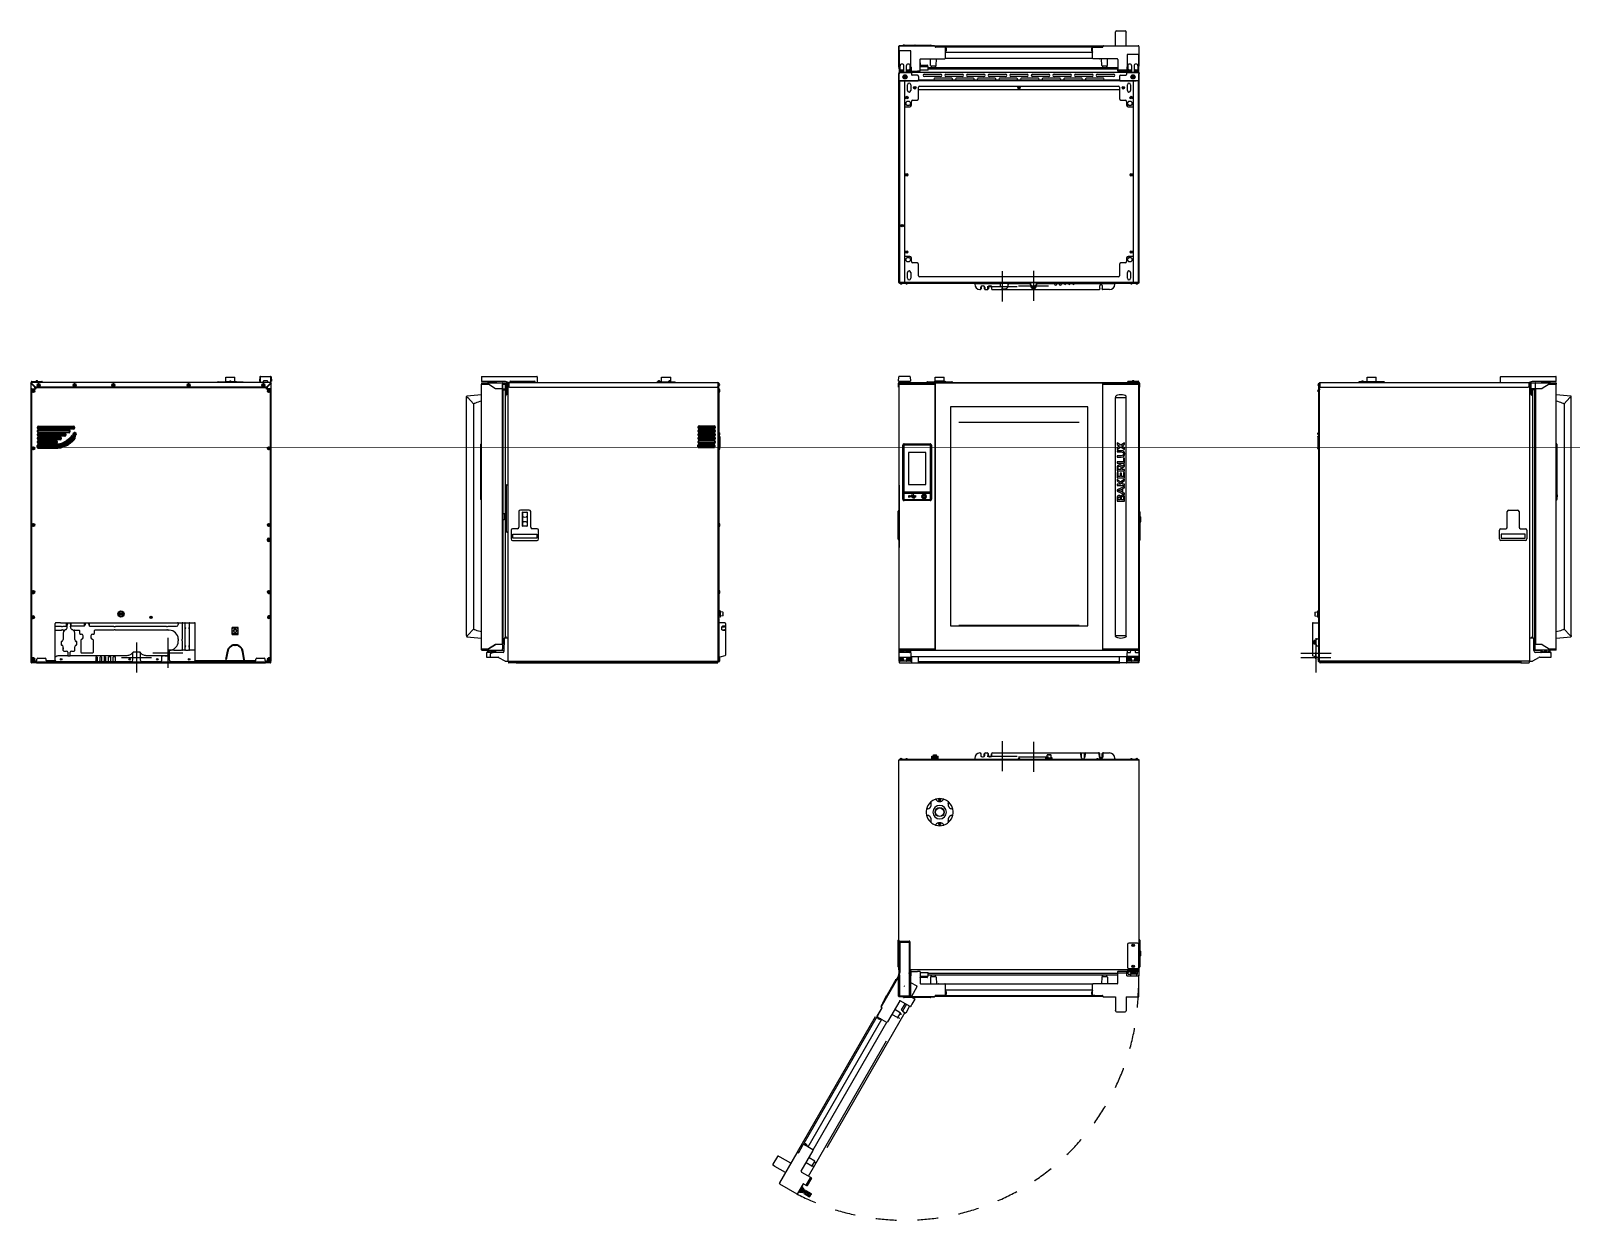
# Model space of a CAD drawing. Header units: millimetres. Extents: x 13025 to 18152, y 3757 to 7714.
import ezdxf

# ---------------------------------------------------------------- set-up
doc = ezdxf.new("R2010")
doc.units = ezdxf.units.MM
doc.header["$LTSCALE"] = 346.5
doc.linetypes.add('HIDDEN', pattern=[0.2, 0.1, -0.1])
doc.layers.get('0').update_dxf_attribs({"linetype": 'CONTINUOUS'})
doc.layers.add('1', color=7, linetype='CONTINUOUS', true_color=0xffffff)
for name, color, linetype in [('ASSI', 7, 'CONTINUOUS'), ('COSMETICHE', 7, 'CONTINUOUS'), ('GEOM', 7, 'CONTINUOUS')]:
    doc.layers.add(name, color=color, linetype=linetype)

# ---------------------------------------------------------------- blocks, each defined once
blk = doc.blocks.new('A$C1CA24820')
at = {"color": 253, "linetype": 'HIDDEN', "ltscale": 15}
for p, q in [((418.9, 732.9), (361.1, 632.8)), ((361.1, 632.8), (418.9, 732.9)), ((365.8, 644.9), (411, 723.2)), ((409.5, 722.7), (409.8, 723.2)), ((409.8, 723.2), (410.7, 722.7)), ((410.9, 723), (410.1, 721.6)), ((413.3, 724.4), (411.2, 723.4)), ((413.3, 724.4), (412.3, 724)), ((413.7, 724.4), (413.9, 724.3)), ((371.6, 656.5), (378.8, 669)), ((379.4, 669), (379.2, 669.1)), ((457.9, 713.1), (479, 701)), ((479.7, 698.2), (461.2, 666.2)), ((82.3, 148.9), (359.8, 629.5)), ((363.2, 627.5), (85.7, 146.9)), ((118.5, 68.5), (434.3, 615.6)), ((347.5, 600.2), (363.5, 627.9)), ((361.1, 629.9), (362.9, 628.9)), ((363.1, 629.3), (361.8, 630.1)), ((361.8, 630.1), (363.1, 629.3)), ((365.7, 644.6), (365.8, 642.3)), ((366.7, 646.4), (365.8, 645)), ((365.8, 642.3), (365.8, 642.2)), ((365.9, 642), (366.1, 641.9)), ((366.1, 641.9), (366.3, 641.7)), ((371.9, 656), (371.7, 656.1)), ((422.3, 651.7), (381.5, 581.8)), ((422.3, 651.7), (392.5, 600.1)), ((424.4, 611.3), (405.8, 623.1)), ((457.6, 632.5), (423.6, 652.1)), ((428.9, 621.7), (440.7, 642.2)), ((429.2, 620.4), (432.3, 618.5)), ((444.6, 640), (431.5, 617.2)), ((431.5, 617.2), (442.3, 611)), ((455.5, 633.7), (442.3, 611)), ((460.6, 636.6), (458.3, 632.7)), ((462.6, 640), (460.6, 636.6)), ((461.6, 664.8), (472.2, 658.7)), ((472.6, 657.3), (462.6, 640)), ((117.5, 166.1), (362.5, 590.4)), ((439.5, 612.6), (123.6, 65.5)), ((134.6, 155.7), (380, 580.8)), ((347.9, 598.9), (378.7, 581)), ((350.7, 605.8), (348, 601.1)), ((348, 601.1), (350.7, 605.8)), ((348.2, 597.5), (348.7, 598.4)), ((349.5, 596.7), (348.2, 597.5)), ((348.8, 596.5), (348.9, 596.6)), ((349.3, 594), (349.3, 594)), ((349.4, 596.5), (349.9, 597.4)), ((350.6, 592.6), (350.9, 593.1)), ((350.8, 593.5), (350.8, 593.5)), ((351.8, 592.6), (351.5, 592.1)), ((353.1, 591.8), (353.1, 591.8)), ((353.3, 591.7), (353.3, 591.7)), ((354.8, 591.2), (354.7, 591.2)), ((358, 591.5), (358.6, 592.4)), ((359.1, 591.2), (358.2, 591.7)), ((361.2, 591.2), (360.6, 591)), ((392.5, 600.1), (392.2, 600.3)), ((415.3, 595.7), (395.8, 605.9)), ((416, 595.9), (424.5, 610.6)), ((416.7, 596.6), (420, 594.7)), ((424.2, 609.6), (427.5, 607.7)), ((98.3, 168.6), (85.5, 146.4)), ((94.8, 84.5), (134.5, 154)), ((98.3, 168.6), (101, 173.3)), ((103.7, 174), (104.2, 174.9)), ((103.7, 174), (116.3, 166.8)), ((104.2, 174.9), (105.5, 174.1)), ((105.7, 174.4), (105.2, 173.5)), ((105.4, 174.9), (105.3, 174.7)), ((105.3, 174.3), (105.3, 174.2)), ((107.8, 175.6), (107.8, 175.7)), ((109, 174.7), (109, 174.7)), ((109.3, 174.7), (109.6, 175.2)), ((110.5, 174.7), (110.2, 174.2)), ((110.6, 174), (110.6, 174.1)), ((111.8, 173.4), (111.8, 173.3)), ((112.9, 172.4), (112.9, 172.4)), ((114.3, 169.4), (113.8, 168.5)), ((115.1, 168.6), (114.2, 169.1)), ((116.2, 166.8), (116.1, 167.4)), ((116.3, 166.8), (133.7, 156.7)), ((15.3, 133.8), (0.4, 108)), ((1.5, 103.9), (1.5, 103.9)), ((6.6, 100.8), (2.5, 103.4)), ((19.3, 134.8), (19.3, 134.7)), ((24.6, 131.9), (20.3, 134.2)), ((80.1, 146.1), (22.1, 45.6)), ((60.1, 111.4), (24.6, 131.9)), ((82.6, 147.5), (84.4, 146.5)), ((82.8, 146.8), (84.1, 146.1)), ((82.8, 146.8), (84.1, 146.1)), ((130.3, 102), (110.8, 112.2)), ((139.4, 117.7), (120.8, 129.5)), ((131, 102.2), (139.5, 117)), ((131.7, 103), (135, 101.1)), ((139.2, 116), (142.5, 114.1)), ((42.1, 80.3), (6.6, 100.8)), ((95.5, 81.8), (125.2, 64.6)), ((125.3, 64.3), (110.5, 38.7)), ((110.6, 38.8), (125.4, 64.3)), ((129.2, 61.9), (114.7, 36.7)), ((125.5, 64.4), (125.4, 64.5)), ((125.7, 64.4), (129, 62.5)), ((22.8, 42.9), (80, 9.9)), ((101.5, 43.1), (82.7, 10.6)), ((90.2, 13.7), (85.9, 16.2)), ((90.2, 13.7), (100.2, 31)), ((93, 14.4), (90.2, 13.7)), ((93, 14.4), (101, 28.3)), ((94.7, 13.4), (93, 14.4)), ((102.7, 27.3), (94.7, 13.4)), ((96.1, 13.8), (94.7, 13.4)), ((100.2, 31), (95.9, 33.5)), ((103.1, 25.9), (96.1, 13.8)), ((97.1, 15.6), (99.7, 14.1)), ((97.1, 15.6), (97.1, 15.6)), ((104.6, 22.6), (99.7, 14.1)), ((99.7, 14.1), (99.7, 14.1)), ((101, 28.3), (100.2, 31)), ((104.6, 13.5), (100.7, 15.7)), ((102.7, 27.3), (101, 28.3)), ((102, 24.1), (102.1, 24.1)), ((102.1, 24.1), (104.6, 22.6)), ((102.2, 43.3), (110.2, 38.7)), ((103.1, 25.9), (102.7, 27.3)), ((103.3, 14.2), (106.3, 19.4)), ((107.6, 18.7), (103.7, 20.9)), ((103.9, 11.2), (109.2, 20.4)), ((104, 10.5), (122.2, 0)), ((104.6, 22.6), (104.6, 22.6)), ((109.8, 20.6), (128, 10.1)), ((110.4, 38.5), (113.6, 36.7)), ((123.9, 2.3), (110.4, 10.1)), ((114, 36.6), (110.7, 38.4)), ((113.4, 15.3), (126.9, 7.5)), ((119.1, 11.7), (116.4, 6.9)), ((123, 2.9), (116.5, 6.7)), ((126, 8), (119.4, 11.8)), ((124, 2.1), (122.9, 0.2)), ((126.1, 7.7), (123.3, 2.9)), ((128.2, 9.4), (127.2, 7.6))]:
    blk.add_line(p, q, dxfattribs=at)
for points in [[(413.4, 724.5), (413.4, 724.5), (413.3, 724.5), (413.3, 724.4), (413.3, 724.4), (413.3, 724.4)], [(413.6, 724.5), (413.6, 724.5), (413.5, 724.5), (413.5, 724.5), (413.4, 724.5)], [(413.7, 724.4), (413.7, 724.4), (413.7, 724.4), (413.6, 724.5), (413.6, 724.5)], [(365.8, 642.2), (365.9, 642.1), (365.9, 642)]]:
    blk.add_lwpolyline(points, dxfattribs=at)
for centre, radius, start, end in [((410.4, 722.2), 1, 150, 217.9757), ((408.8, 720.9), 1, 11.3088, 37.9757), ((411.4, 722.9), 0.5, 116.9322, 150.0007), ((379.1, 668.9), 0.25, 60, 150), ((379.6, 669.4), 0.5, 240, 270.6363), ((360.6, 629), 1, 60, 150), ((362.4, 628), 1, 330, 60), ((371.8, 656.3), 0.25, 150, 240), ((371.6, 655.6), 0.5, 29.3637, 60), ((429.8, 621.2), 1, 150, 239), ((457.8, 632.9), 0.5, 240, 329.5), ((349.7, 600.1), 2, 150, 151.9149), ((349.1, 596.3), 0.4, 150, 180.3012), ((353.5, 596.3), 4.8, 180.3012, 208.6273), ((349.2, 596.4), 0.4, 60, 150), ((350.5, 595.9), 1.25, 150, 211.3979), ((353.5, 596.3), 4.75, 208.4659, 211.0313), ((357.1, 599.9), 9.08, 211.3979, 225.3324), ((353.5, 596.3), 4.75, 211.0316, 211.9926), ((353.5, 596.3), 4.75, 211.9926, 213.3187), ((353.5, 596.3), 4.74, 213.3188, 214.4598), ((353.5, 596.3), 4.74, 214.4598, 215.4278), ((353.5, 596.3), 4.73, 215.4278, 216.6825), ((353.5, 596.3), 4.73, 216.6826, 217.4526), ((353.5, 596.3), 4.72, 217.4524, 218.9975), ((353.5, 596.3), 4.72, 218.9977, 219.4819), ((350.1, 597.3), 0.25, 60, 150), ((353.5, 596.3), 4.7, 219.4813, 221.5344), ((353.5, 596.2), 4.68, 221.535, 222.6227), ((353.5, 596.2), 4.67, 222.6228, 223.6051), ((353.4, 596.2), 4.64, 223.6036, 225.6824), ((351.4, 594.5), 2.01, 232.7256, 234.8598), ((351.4, 594.5), 1.98, 234.8627, 235.7144), ((351.4, 594.5), 1.97, 235.714, 236.9766), ((351.4, 594.5), 1.96, 236.9771, 238.0037), ((351.4, 594.5), 1.95, 238.0037, 239.0738), ((351.4, 594.4), 1.95, 239.0741, 241.1541), ((351.4, 594.5), 1.95, 241.1545, 242.3767), ((351.4, 594.5), 1.98, 244.6009, 245.2558), ((351.4, 594.5), 1.97, 243.2167, 244.6016), ((351.4, 594.5), 1.96, 242.3765, 243.2159), ((351.4, 594.5), 2.01, 245.2585, 247.2741), ((357, 599.9), 8.95, 225.6057, 227.3692), ((353.2, 596.1), 3.79, 232.4013, 239.9911), ((357, 599.9), 8.95, 227.3743, 235.8008), ((353.2, 596.1), 3.79, 240.0089, 247.5987), ((352.7, 593.7), 2.01, 232.7259, 234.7415), ((352.7, 593.7), 1.98, 234.7442, 235.3991), ((352.7, 593.7), 1.97, 235.3984, 236.7833), ((352.7, 593.7), 1.96, 236.7841, 237.6235), ((352.7, 593.7), 1.96, 237.6234, 238.8455), ((352.7, 593.7), 1.95, 240.9261, 241.9964), ((352.7, 593.7), 1.95, 238.8459, 240.9258), ((352.7, 593.7), 1.97, 243.0233, 244.286), ((352.7, 593.7), 1.96, 241.9964, 243.0228), ((352.7, 593.7), 1.98, 244.2856, 245.1372), ((352.7, 593.7), 2.01, 245.1401, 247.2744), ((353.2, 596.4), 4.64, 254.3176, 256.3964), ((357, 599.9), 8.94, 235.8071, 236.6497), ((353.2, 596.4), 4.67, 256.3949, 257.3772), ((353.2, 596.4), 4.68, 257.3773, 258.465), ((353.2, 596.4), 4.7, 258.4656, 260.5187), ((357.1, 599.9), 8.79, 237.391, 242.609), ((353.2, 596.4), 4.72, 260.5181, 261.0023), ((353.2, 596.4), 4.72, 261.0025, 262.5476), ((353.2, 596.5), 4.73, 263.3175, 264.5722), ((353.2, 596.5), 4.73, 262.5474, 263.3174), ((353.2, 596.5), 4.74, 264.5722, 265.5402), ((353.2, 596.5), 4.74, 265.5402, 266.6812), ((353.2, 596.5), 4.75, 266.6813, 268.0074), ((353.2, 596.5), 4.75, 268.0074, 268.9647), ((357.2, 599.8), 8.94, 243.3503, 244.1929), ((353.2, 596.5), 4.75, 269.3591, 271.534), ((353.2, 596.5), 4.75, 268.9647, 269.359), ((357.2, 599.8), 8.95, 244.1992, 252.6256), ((353.2, 596.5), 4.8, 271.3727, 272.1438), ((357.2, 599.8), 8.95, 252.6308, 254.3943), ((357.1, 599.9), 9.08, 254.6676, 268.6021), ((357, 592.1), 1.25, 268.6021, 330), ((358.3, 592.5), 0.25, 330, 60), ((360.1, 592.9), 2, 240, 285), ((379.7, 582.8), 2, 240.0246, 247.313), ((379.7, 582.8), 2.02, 247.3031, 254.2295), ((379.7, 582.8), 2, 254.26, 266.9601), ((379.7, 582.8), 2, 266.9728, 329.7545), ((390.7, 601.1), 2, 299.9657, 330), ((415.6, 596.1), 0.5, 242.5, 330), ((416.8, 596.8), 0.25, 150, 240), ((421.5, 597.3), 3, 240, 280.7412), ((424.1, 609.4), 0.25, 60, 150), ((424.1, 610.9), 0.5, 330, 57.5), ((426, 605.1), 3, 19.2588, 60), ((105.4, 173.3), 0.25, 150, 240), ((105.6, 174.5), 0.4, 150, 240), ((105.7, 174.7), 0.4, 119.6988, 150), ((107.9, 170.9), 4.8, 91.3727, 119.6988), ((106.8, 173.8), 1.25, 88.6021, 150), ((106.6, 165.9), 9.08, 74.6676, 88.6021), ((107.9, 170.9), 4.75, 88.9687, 91.5341), ((107.9, 170.9), 4.75, 88.0074, 88.9684), ((107.9, 170.9), 4.75, 86.6813, 88.0074), ((107.9, 170.9), 4.74, 85.5402, 86.6812), ((107.9, 170.9), 4.74, 84.5722, 85.5402), ((107.9, 170.9), 4.73, 83.3175, 84.5722), ((107.9, 170.9), 4.73, 82.5474, 83.3174), ((107.9, 170.9), 4.72, 81.0025, 82.5476), ((107.9, 170.9), 4.72, 80.5181, 81.0023), ((107.9, 170.9), 4.7, 78.4656, 80.5187), ((107.9, 171), 4.68, 77.3773, 78.465), ((107.9, 171), 4.67, 76.3949, 77.3772), ((107.9, 171), 4.64, 74.3176, 76.3964), ((106.6, 166.1), 8.95, 72.6308, 74.3943), ((108.4, 173.6), 2.01, 65.1401, 67.2744), ((106.6, 166.1), 8.95, 64.1992, 72.6256), ((108.4, 173.6), 1.98, 64.2856, 65.1372), ((108.4, 173.6), 1.97, 63.0233, 64.286), ((108.4, 173.7), 1.96, 61.9964, 63.0228), ((107.9, 171.2), 3.79, 60.0089, 67.5987), ((108.4, 173.7), 1.95, 60.9261, 61.9964), ((108.4, 173.7), 1.95, 58.8459, 60.9258), ((108.4, 173.7), 1.96, 57.6234, 58.8455), ((108.4, 173.6), 1.98, 54.7442, 55.3991), ((108.4, 173.6), 1.97, 55.3984, 56.7833), ((108.4, 173.7), 1.96, 56.7841, 57.6235), ((108.4, 173.6), 2.01, 52.7259, 54.7415), ((107.9, 171.2), 3.79, 52.4013, 59.9911), ((106.6, 166.1), 8.94, 63.3503, 64.1929), ((109.7, 172.9), 2.01, 65.2585, 67.2741), ((109.7, 172.9), 1.98, 64.6009, 65.2558), ((109.7, 172.9), 1.97, 63.2167, 64.6016), ((109.7, 172.9), 1.96, 62.3765, 63.2159), ((109.7, 172.9), 1.95, 61.1545, 62.3767), ((106.6, 165.9), 8.79, 57.391, 62.609), ((109.7, 172.9), 1.95, 58.0037, 59.0738), ((109.7, 172.9), 1.95, 59.0741, 61.1541), ((109.7, 172.9), 1.97, 55.714, 56.9766), ((109.7, 172.9), 1.96, 56.9771, 58.0037), ((109.7, 172.9), 1.98, 54.8627, 55.7144), ((107.7, 171.1), 4.64, 43.6036, 45.6824), ((109.7, 172.9), 2.01, 52.7256, 54.8598), ((107.7, 171.1), 4.67, 42.6228, 43.6051), ((107.6, 171.1), 4.68, 41.535, 42.6227), ((107.6, 171.1), 4.7, 39.4813, 41.5344), ((107.6, 171.1), 4.72, 37.4524, 38.9975), ((107.6, 171.1), 4.72, 38.9977, 39.4819), ((107.6, 171.1), 4.73, 36.6826, 37.4526), ((107.6, 171.1), 4.73, 35.4278, 36.6825), ((107.6, 171.1), 4.74, 33.3188, 34.4598), ((107.6, 171.1), 4.74, 34.4598, 35.4278), ((107.6, 171.1), 4.75, 31.9926, 33.3187), ((107.6, 171.1), 4.75, 31.0316, 31.9926), ((106.7, 166), 8.94, 55.8071, 56.6497), ((107.6, 171.1), 4.75, 28.466, 30.6408), ((107.6, 171.1), 4.75, 30.641, 31.0316), ((106.7, 166), 8.95, 47.3743, 55.8008), ((107.6, 171.1), 4.8, 27.8562, 28.6273), ((106.7, 166), 8.95, 45.6057, 47.3692), ((106.6, 165.9), 9.08, 31.3979, 45.3324), ((113.6, 168.6), 0.25, 240, 330), ((113.3, 170), 1.25, 330, 31.3979), ((114.1, 166.8), 2, 15, 60), ((132.7, 155), 2, 330.25, 60), ((83.1, 148.4), 1, 150, 240), ((84.9, 147.4), 1, 240, 330), ((131.8, 103.2), 0.25, 150, 240), ((139.1, 115.8), 0.25, 60, 150), ((139.1, 117.2), 0.5, 330, 57.5), ((141, 111.5), 3, 19.2588, 60), ((125.6, 64.2), 0.25, 59.9818, 150.0124), ((128.7, 62.1), 0.5, 330.0296, 60.0468), ((130.6, 102.5), 0.5, 242.5, 330), ((136.5, 103.7), 3, 240, 280.7412), ((101.9, 42.8), 0.5, 60, 150), ((104.3, 11), 0.5, 150, 240), ((104.3, 13), 0.5, 330, 60), ((107.8, 19.1), 0.5, 240, 330), ((111.9, 12.7), 3, 60, 240), ((109.6, 20.2), 0.5, 60, 150), ((110.9, 38.7), 0.25, 149.9897, 240.0128), ((113.9, 37.1), 0.505, 240.0427, 255.2523), ((113.9, 37.1), 0.502, 258.0858, 275.9061), ((113.9, 37.1), 0.497, 255.2748, 258.0241), ((114.2, 37), 0.5, 240.0019, 329.9964), ((116.6, 6.8), 0.2, 150, 240), ((119.3, 11.6), 0.2, 60, 150), ((122.5, 0.5), 0.5, 240, 330), ((123.1, 3), 0.2, 240, 330), ((123.8, 2.2), 0.2, 330, 59.9982), ((125.9, 7.8), 0.2, 330, 60), ((127, 7.7), 0.2, 240.0018, 330), ((127.8, 9.7), 0.5, 330, 60)]:
    blk.add_arc(centre, radius, start, end, dxfattribs=at)
for centre, major_axis, ratio, start_param, end_param in [((478, 699.2), (2, -0.12), 0.99981, 5.819644, 7.390288), ((362.8, 631.8), (-1.93, -0.52), 0.999695, 5.497939, 7.068431), ((362.6, 628.4), (0.966, 0.259), 0.999695, -0.785246, 0.785246), ((423.1, 651.2), (-0.257, 0.967), 0.999697, -0.783065, 0.783065), ((462.1, 665.7), (0.966, 0.259), 0.999695, 2.356347, 3.926839), ((471.7, 657.8), (0.966, 0.259), 0.999695, -0.785246, 0.785246), ((348.4, 599.7), (-0.866, 0.5), 0.999848, 6.283185, 7.853982), ((102.7, 172.3), (-0.52, 1.93), 0.999695, -0.785246, 0.785246), ((3, 106.5), (2.9, 0.77), 0.998785, 2.357775, 3.925412), ((1.5, 103.9), (1.3, -0.75), 0.034921, 0.743834, 1.570864), ((17.8, 132.2), (-0.78, 2.9), 0.998785, -0.783819, 0.783817), ((19.3, 134.8), (1.3, -0.75), 0.034921, -1.570864, -0.743834), ((81.8, 145.1), (-0.52, 1.93), 0.999695, -0.785246, 0.785246), ((84.6, 146.9), (0.259, -0.966), 0.999695, -0.785246, 0.785246), ((96.5, 83.5), (-1.93, -0.52), 0.999697, -0.783065, 0.783065), ((125, 64.4), (0.242, 0.065), 0.999695, -0.785246, 0.785246), ((23.8, 44.6), (1.93, 0.52), 0.999695, 2.356347, 3.926839), ((81, 11.6), (-0.52, 1.93), 0.999695, -3.926839, -2.356347), ((110.3, 38.9), (-0.065, 0.242), 0.999695, -3.926839, -2.356347)]:
    blk.add_ellipse(centre, major_axis=major_axis, ratio=ratio, start_param=start_param, end_param=end_param, dxfattribs=at)
for points in [[(365.8, 644.9), (365.7, 644.8), (365.7, 644.7), (365.7, 644.6)], [(352.1, 592.4), (352.2, 592.4), (352.3, 592.5), (352.4, 592.5)], [(111.6, 173.5), (111.5, 173.4), (111.4, 173.4), (111.3, 173.3)], [(125.3, 64.5), (125.3, 64.5), (125.3, 64.5), (125.4, 64.5)], [(110.3, 38.6), (110.3, 38.6), (110.3, 38.6), (110.4, 38.5)]]:
    blk.add_open_spline(points, degree=3, dxfattribs=at)
for points, knots in [([(352.1, 592.4), (352.1, 592.4), (352.1, 592.4), (352.1, 592.4), (352.1, 592.4)], [0, 0, 0, 0, 0.489527, 1, 1, 1, 1]), ([(353.1, 592.1), (353.1, 592.1), (353.1, 592), (353.1, 591.9), (353.1, 591.8)], [0, 0, 0, 0, 0.314454, 1, 1, 1, 1]), ([(110.6, 173.7), (110.6, 173.8), (110.6, 173.9), (110.6, 174), (110.6, 174)], [0, 0, 0, 0, 0.314454, 1, 1, 1, 1]), ([(111.6, 173.5), (111.6, 173.5), (111.6, 173.5), (111.6, 173.5), (111.6, 173.5)], [0, 0, 0, 0, 0.489527, 1, 1, 1, 1]), ([(97.3, 15.5), (97.3, 15.5), (97.3, 15.5), (97.3, 15.6), (97.4, 15.6), (97.4, 15.7)], [0, 0, 0, 0, 0.080516, 0.277772, 1, 1, 1, 1]), ([(99.6, 19.5), (99.1, 18.9), (98.3, 17.7), (97.7, 16.4), (97.4, 15.7)], [0, 0, 0, 0, 0.5, 1, 1, 1, 1]), ([(99.6, 19.5), (99.6, 19.5), (99.7, 19.6), (99.7, 19.7), (99.7, 19.7)], [0, 0, 0, 0, 0.234648, 1, 1, 1, 1]), ([(99.7, 14.4), (99.7, 14.3), (99.6, 14.2), (99.6, 14.2), (99.6, 14.1), (99.6, 14.1)], [0, 0, 0, 0, 0.722228, 0.919484, 1, 1, 1, 1]), ([(99.7, 19.7), (99.8, 19.8), (99.8, 19.9), (99.8, 19.9), (99.8, 20)], [0, 0, 0, 0, 0.765136, 1, 1, 1, 1]), ([(101.9, 18.2), (101.6, 17.5), (101, 16.2), (100.1, 14.9), (99.7, 14.4)], [0, 0, 0, 0, 0.5, 1, 1, 1, 1]), ([(102.1, 23.8), (101.6, 23.2), (100.8, 22), (100.1, 20.6), (99.8, 20)], [0, 0, 0, 0, 0.5, 1, 1, 1, 1]), ([(102, 18.4), (102, 18.4), (102, 18.3), (101.9, 18.2), (101.9, 18.2)], [0, 0, 0, 0, 0.765352, 1, 1, 1, 1]), ([(102.2, 18.6), (102.1, 18.6), (102.1, 18.5), (102.1, 18.5), (102, 18.4)], [0, 0, 0, 0, 0.234864, 1, 1, 1, 1]), ([(102.1, 23.8), (102.1, 23.8), (102.1, 23.9), (102.2, 24), (102.2, 24), (102.2, 24)], [0, 0, 0, 0, 0.722234, 0.919485, 1, 1, 1, 1]), ([(104.4, 22.5), (104.1, 21.8), (103.5, 20.4), (102.6, 19.2), (102.2, 18.6)], [0, 0, 0, 0, 0.5, 1, 1, 1, 1]), ([(104.5, 22.7), (104.5, 22.7), (104.5, 22.7), (104.4, 22.6), (104.4, 22.5), (104.4, 22.5)], [0, 0, 0, 0, 0.080515, 0.277766, 1, 1, 1, 1])]:
    blk.add_open_spline(points, degree=3, knots=knots, dxfattribs=at)

msp = doc.modelspace()

# ---------------------------------------------------------------- linework, layer by layer
at = {"color": 7, "linetype": 'Continuous'}
for p, q in [((16635, 7664.2), (16635, 7705)), ((16671, 7664.2), (16671, 7705)), ((15913.5, 7662), (15913.5, 7595)), ((15915, 7596), (15915, 7662)), ((15917, 7664), (15915.5, 7664)), ((15915.5, 7645.6), (15915.5, 7586.2)), ((15917, 7664), (16033, 7664)), ((16033, 7664), (15917.1, 7664)), ((15952.5, 7647.6), (15917.5, 7647.6)), ((15927.3, 7664.4), (15927.3, 7664.2)), ((15927.3, 7664.2), (15927.3, 7664)), ((15929.5, 7665.9), (15927.5, 7664.6)), ((15929.5, 7665.9), (15927.5, 7664.6)), ((15927.5, 7664.6), (15927.5, 7664.6)), ((15929.7, 7666), (16020.2, 7666)), ((15929.9, 7666), (15930.3, 7666)), ((15930.3, 7666), (15930.3, 7667)), ((15930.3, 7667), (15930.9, 7667)), ((15942.9, 7666), (15967.7, 7666)), ((15954.5, 7606.4), (15954.5, 7645.6)), ((15992.5, 7666.2), (15992.5, 7666.5)), ((15992.7, 7666.7), (16007.2, 7666.7)), ((16007.5, 7666.2), (16007.5, 7666.5)), ((16018.7, 7666), (16018.4, 7666)), ((16019.6, 7666), (16019.8, 7666)), ((16020, 7666), (16020, 7666)), ((16022.4, 7664.6), (16020.4, 7665.9)), ((16020.4, 7665.9), (16022.4, 7664.6)), ((16022.5, 7664.6), (16022.4, 7664.6)), ((16022.5, 7664.5), (16022.5, 7664.6)), ((16022.6, 7664.5), (16022.5, 7664.5)), ((16022.6, 7664.3), (16022.6, 7664.5)), ((16022.6, 7664.2), (16022.6, 7664.3)), ((16022.6, 7664.2), (16022.6, 7664)), ((16035, 7662), (16035, 7660.5)), ((16035, 7662), (16035, 7660.5)), ((16035, 7662), (16035, 7660.5)), ((16035.5, 7662.5), (16035.5, 7660.5)), ((16068, 7659.5), (16036, 7659.5)), ((16036.5, 7663.5), (16591.5, 7663.5)), ((16590.5, 7659.5), (16036.5, 7659.5)), ((16069, 7622.9), (16069, 7658.5)), ((16070, 7657.5), (16069, 7657.5)), ((16069, 7643.1), (16069.4, 7643.5)), ((16559, 7641.8), (16069, 7641.8)), ((16070.3, 7656), (16069.2, 7656)), ((16070.3, 7646), (16069.2, 7646)), ((16070, 7656), (16070, 7657.5)), ((16070, 7644.9), (16070, 7646)), ((16070.6, 7656.5), (16070.4, 7656.5)), ((16072.2, 7653.3), (16072.2, 7653.3)), ((16072.2, 7648.7), (16072.2, 7648.7)), ((16072.4, 7654.8), (16072.4, 7654.8)), ((16072.4, 7653), (16073, 7653)), ((16073, 7652), (16072.4, 7652)), ((16072.4, 7651.6), (16072.4, 7651.6)), ((16072.4, 7650.2), (16072.4, 7650.2)), ((16555, 7653), (16555.5, 7653)), ((16555.5, 7652), (16555, 7652)), ((16555.5, 7654.8), (16555.5, 7654.8)), ((16555.5, 7650.7), (16555.5, 7650.6)), ((16555.5, 7650.2), (16555.5, 7650.2)), ((16555.5, 7650.1), (16555.5, 7650.1)), ((16555.5, 7650.1), (16555.5, 7650.1)), ((16555.8, 7653.5), (16555.8, 7653.5)), ((16555.8, 7648.9), (16555.8, 7648.9)), ((16555.8, 7648.7), (16555.8, 7648.7)), ((16557.4, 7656.5), (16557.6, 7656.5)), ((16557.7, 7656.2), (16558.7, 7656.2)), ((16557.7, 7646.2), (16558.7, 7646.2)), ((16557.7, 7646), (16558, 7646)), ((16558, 7656.2), (16558, 7657.5)), ((16559, 7657.5), (16558, 7657.5)), ((16558, 7644.9), (16558, 7646.2)), ((16558.9, 7643.2), (16558.5, 7643.5)), ((16559, 7623.1), (16559, 7657.7)), ((16559, 7642.3), (16559, 7657.5)), ((16559, 7642.4), (16559, 7657.5)), ((16561, 7659.7), (16592, 7659.7)), ((16592.5, 7662.5), (16592.5, 7660.5)), ((16593, 7662.2), (16593, 7660.7)), ((16593, 7662), (16593, 7660.7)), ((16593, 7660.7), (16593, 7662)), ((16595, 7664.2), (16711, 7664.2)), ((16713, 7662.2), (16713, 7596.2)), ((15913.5, 7595), (15915, 7584)), ((15918.8, 7584.3), (15918.9, 7595.9)), ((15922.9, 7604.4), (15926, 7604.4)), ((15930, 7595.9), (15930.1, 7584.3)), ((15939.8, 7584.3), (15939.9, 7595.9)), ((15943.9, 7604.4), (15947, 7604.4)), ((15951, 7595.9), (15951.1, 7584.3)), ((15954.5, 7575.6), (15954.5, 7606.4)), ((15955, 7593), (15955, 7580.7)), ((15985, 7580.3), (15985, 7619.5)), ((15985, 7599.7), (16008.6, 7599.7)), ((15985, 7595.2), (16011.2, 7595.2)), ((15985.7, 7606.3), (15985.7, 7606.3)), ((15985.7, 7601.7), (15985.7, 7601.7)), ((15985.9, 7604.6), (15985.9, 7604.6)), ((15986, 7620.5), (16067, 7620.9)), ((15986, 7620.5), (16045.5, 7620.5)), ((16009.6, 7598.8), (16009.7, 7595.2)), ((16011.2, 7582.7), (16011.2, 7595.2)), ((16011.2, 7592), (16643, 7592)), ((16019.9, 7598.5), (16019, 7620.5)), ((16038, 7598.5), (16038.9, 7620.5)), ((16045.5, 7620.5), (16045.5, 7620.8)), ((16559.7, 7621.6), (16068.5, 7621.6)), ((16559.4, 7621.8), (16068.7, 7621.8)), ((16641, 7620.8), (16560.9, 7621.1)), ((16582.4, 7621), (16582.4, 7620.5)), ((16641.9, 7620.5), (16582.4, 7620.5)), ((16589.9, 7598.5), (16589, 7620.5)), ((16608, 7598.5), (16608.9, 7620.5)), ((16643, 7618.8), (16643, 7584.5)), ((16673.5, 7594.2), (16673, 7594.2)), ((16673, 7594.2), (16673, 7584.2)), ((16673.5, 7594), (16673, 7594)), ((16673.5, 7633.6), (16673.5, 7586.2)), ((16710.5, 7635.6), (16675.5, 7635.6)), ((16676.8, 7584.3), (16676.9, 7595.9)), ((16680.9, 7604.4), (16684, 7604.4)), ((16688, 7595.9), (16688.1, 7584.3)), ((16697.8, 7584.3), (16697.9, 7595.9)), ((16701.9, 7604.4), (16705, 7604.4)), ((16709, 7595.9), (16709.1, 7584.3)), ((16712.5, 7606.4), (16712.5, 7633.6)), ((16712.5, 7575.6), (16712.5, 7606.4)), ((15914, 7574.8), (15914, 7574.7)), ((15914, 7574.8), (15914, 7574.8)), ((15914, 7574.7), (15914, 7572.1)), ((15914, 6876.5), (15914, 7572.1)), ((15914.8, 7572.1), (15914, 7572.1)), ((15914.8, 7574.7), (15914.8, 7572.1)), ((15914.9, 7571.7), (15914.8, 7571.7)), ((15914.9, 7575.6), (15954.5, 7575.6)), ((15914.9, 7574.8), (15914.9, 7574.7)), ((15954.5, 7574.8), (15914.9, 7574.8)), ((15914.9, 7571.7), (15915.6, 7570.4)), ((15915, 7584), (15915, 7583.4)), ((15915, 7584), (15915, 7584)), ((15915, 7583.4), (15915, 7583.2)), ((15915, 7583.2), (15915, 7575.5)), ((15915, 7575.5), (15915, 7575.4)), ((15915.5, 7586.2), (15915.5, 7575.6)), ((15915.7, 7575.6), (15915.5, 7575.6)), ((15915.6, 7573.6), (15915.6, 7573.2)), ((15915.6, 7548.9), (15915.6, 7569.8)), ((15915.9, 7575.6), (15954.5, 7575.6)), ((15916, 7574.3), (15916, 7574.8)), ((15916, 7546.6), (15916, 6878.6)), ((15916.6, 7547.9), (15924.5, 7547.9)), ((15933, 7547.6), (15917, 7547.6)), ((15918, 7547.8), (15929, 7547.8)), ((15918.8, 7578.9), (15918.8, 7584.3)), ((15929.6, 7578.4), (15919.3, 7578.4)), ((15919.5, 7578.8), (15919.5, 7579.4)), ((15919.7, 7579.6), (15929.3, 7579.6)), ((15929.3, 7578.6), (15919.7, 7578.6)), ((15920.5, 7579.8), (15920.5, 7584.1)), ((15920.7, 7579.6), (15928.3, 7579.6)), ((15921, 7584.6), (15928, 7584.6)), ((15922, 7578.6), (15922, 7578.5)), ((15926.5, 7548), (15926.5, 7548)), ((15926.5, 7548), (15978.5, 7548)), ((15927, 7578.6), (15927, 7578.5)), ((15928.5, 7579.8), (15928.5, 7584.1)), ((15928.6, 7548), (15928.7, 7547.8)), ((15929, 7548), (15929, 7547.8)), ((15929.5, 7578.8), (15929.5, 7579.4)), ((15930.1, 7584.3), (15930.1, 7578.9)), ((15932.2, 7560.3), (15932.2, 7561.3)), ((15932.2, 7561.3), (15933.5, 7561.3)), ((15933.5, 7560.3), (15932.2, 7560.3)), ((15933.5, 7561.3), (15934, 7561.8)), ((15934, 7559.8), (15933.5, 7560.3)), ((15934, 7561.8), (15934, 7563.1)), ((15934, 7563.1), (15935, 7563.1)), ((15934, 7558.5), (15934, 7559.8)), ((15935, 7558.5), (15934, 7558.5)), ((15934, 6878.6), (15934, 7546.6)), ((15935, 7563.1), (15935, 7561.8)), ((15935, 7561.8), (15935.5, 7561.3)), ((15935.5, 7560.3), (15935, 7559.8)), ((15935, 7559.8), (15935, 7558.5)), ((16693, 7547.6), (15935, 7547.6)), ((15935.5, 7561.3), (15936.8, 7561.3)), ((15936.8, 7560.3), (15935.5, 7560.3)), ((15936.8, 7561.3), (15936.8, 7560.3)), ((15939.8, 7578.9), (15939.8, 7584.3)), ((15950.6, 7578.4), (15940.3, 7578.4)), ((15940.5, 7578.8), (15940.5, 7579.4)), ((15940.7, 7579.6), (15950.3, 7579.6)), ((15950.3, 7578.6), (15940.7, 7578.6)), ((15941.5, 7579.8), (15941.5, 7584.1)), ((15941.7, 7579.6), (15949.3, 7579.6)), ((15942, 7584.6), (15949, 7584.6)), ((15943, 7578.6), (15943, 7578.5)), ((15948, 7578.6), (15948, 7578.5)), ((15949.5, 7579.8), (15949.5, 7584.1)), ((15950.5, 7578.8), (15950.5, 7579.4)), ((15951.1, 7584.3), (15951.1, 7578.9)), ((15954.5, 7574.8), (15954.5, 7575.6)), ((15954.5, 7574.8), (15955.5, 7574.8)), ((16672.5, 7574.8), (15955.5, 7574.8)), ((15956, 7579.7), (15976, 7579.7)), ((15956.5, 7573.8), (15956.5, 7568.1)), ((15975.8, 7566.1), (15958.5, 7566.1)), ((15976.5, 7579.8), (15980, 7579.7)), ((15979.5, 7550), (15979.5, 7550.2)), ((15979.5, 7549.7), (15979.5, 7550)), ((15979.5, 7549.4), (15979.5, 7549.7)), ((16648.4, 7549.6), (15979.5, 7549.6)), ((15979.5, 7548.9), (15979.5, 7549.4)), ((15979.8, 7562.1), (15979.8, 7551.1)), ((15980, 7579.7), (15984.5, 7579.8)), ((16011.2, 7582.7), (15985, 7582.7)), ((15999, 7569.8), (16053, 7569.8)), ((16053, 7561.8), (15999, 7561.8)), ((16643, 7586), (16011.2, 7586)), ((16089, 7556.6), (16035, 7556.6)), ((16071, 7569.8), (16125, 7569.8)), ((16125, 7561.8), (16071, 7561.8)), ((16161, 7556.6), (16107, 7556.6)), ((16143, 7569.8), (16197, 7569.8)), ((16197, 7561.8), (16143, 7561.8)), ((16233, 7556.6), (16179, 7556.6)), ((16215, 7569.8), (16269, 7569.8)), ((16269, 7561.8), (16215, 7561.8)), ((16305, 7556.6), (16251, 7556.6)), ((16287, 7569.8), (16341, 7569.8)), ((16341, 7561.8), (16287, 7561.8)), ((16377, 7556.6), (16323, 7556.6)), ((16359, 7569.8), (16413, 7569.8)), ((16413, 7561.8), (16359, 7561.8)), ((16449, 7556.6), (16395, 7556.6)), ((16431, 7569.8), (16485, 7569.8)), ((16485, 7561.8), (16431, 7561.8)), ((16521, 7556.6), (16467, 7556.6)), ((16503, 7569.8), (16557, 7569.8)), ((16557, 7561.8), (16503, 7561.8)), ((16593, 7556.6), (16539, 7556.6)), ((16575, 7569.8), (16629, 7569.8)), ((16629, 7561.8), (16575, 7561.8)), ((16643, 7580.2), (16643, 7584)), ((16643.2, 7584.2), (16672.7, 7584.2)), ((16672.5, 7579.7), (16643.5, 7579.7)), ((16648.1, 7562.1), (16648.1, 7551.1)), ((16648.4, 7550.4), (16648.4, 7550.3)), ((16648.4, 7550.3), (16648.4, 7550.1)), ((16648.4, 7549.7), (16648.4, 7549.3)), ((16648.4, 7549.3), (16648.4, 7548.9)), ((16649.4, 7548), (16701.5, 7548)), ((16652.1, 7566.1), (16669.5, 7566.1)), ((16671.5, 7573.8), (16671.5, 7568.1)), ((16673.5, 7574.8), (16672.5, 7574.8)), ((16673, 7584), (16673, 7580.2)), ((16673.5, 7586.2), (16673.5, 7575.6)), ((16673.5, 7575.6), (16713.1, 7575.6)), ((16673.5, 7574.8), (16673.5, 7575.6)), ((16673.5, 7575.6), (16711.4, 7575.6)), ((16713.1, 7574.8), (16673.5, 7574.8)), ((16676.8, 7578.9), (16676.8, 7584.3)), ((16687.6, 7578.4), (16677.3, 7578.4)), ((16677.5, 7578.8), (16677.5, 7579.4)), ((16677.7, 7579.6), (16687.3, 7579.6)), ((16687.3, 7578.6), (16677.7, 7578.6)), ((16678.5, 7579.8), (16678.5, 7584.1)), ((16678.7, 7579.6), (16686.3, 7579.6)), ((16679, 7584.6), (16686, 7584.6)), ((16680, 7578.6), (16680, 7578.5)), ((16685, 7578.6), (16685, 7578.5)), ((16686.5, 7579.8), (16686.5, 7584.1)), ((16687.5, 7578.8), (16687.5, 7579.4)), ((16688.1, 7584.3), (16688.1, 7578.9)), ((16691.2, 7561.3), (16692.5, 7561.3)), ((16691.2, 7560.3), (16691.2, 7561.3)), ((16692.5, 7560.3), (16691.2, 7560.3)), ((16692.5, 7561.3), (16693, 7561.8)), ((16693, 7559.8), (16692.5, 7560.3)), ((16693, 7563.1), (16694, 7563.1)), ((16693, 7561.8), (16693, 7563.1)), ((16693, 7558.5), (16693, 7559.8)), ((16694, 7558.5), (16693, 7558.5)), ((16694, 7563.1), (16694, 7561.8)), ((16694, 7561.8), (16694.5, 7561.3)), ((16694.5, 7560.3), (16694, 7559.8)), ((16694, 7559.8), (16694, 7558.5)), ((16694, 7546.6), (16694, 6878.6)), ((16694.5, 7561.3), (16695.8, 7561.3)), ((16695.8, 7560.3), (16694.5, 7560.3)), ((16711, 7547.6), (16695, 7547.6)), ((16695.8, 7561.3), (16695.8, 7560.3)), ((16697.8, 7578.9), (16697.8, 7584.3)), ((16708.6, 7578.4), (16698.3, 7578.4)), ((16698.5, 7578.8), (16698.5, 7579.4)), ((16698.7, 7579.6), (16708.3, 7579.6)), ((16708.3, 7578.6), (16698.7, 7578.6)), ((16699, 7548), (16699, 7547.8)), ((16710, 7547.8), (16699, 7547.8)), ((16699.3, 7548), (16699.2, 7547.8)), ((16699.3, 7548), (16699.2, 7547.8)), ((16699.5, 7579.8), (16699.5, 7584.1)), ((16699.7, 7579.6), (16707.3, 7579.6)), ((16700, 7584.6), (16707, 7584.6)), ((16701, 7578.6), (16701, 7578.5)), ((16701.5, 7548), (16701.5, 7548)), ((16711.3, 7547.9), (16703.4, 7547.9)), ((16706, 7578.6), (16706, 7578.5)), ((16707.5, 7579.8), (16707.5, 7584.1)), ((16708.5, 7578.8), (16708.5, 7579.4)), ((16709.1, 7584.3), (16709.1, 7578.9)), ((16712, 7574.3), (16712, 7574.8)), ((16712, 6878.6), (16712, 7546.6)), ((16712.2, 7575.6), (16712.5, 7575.6)), ((16712.3, 7573.6), (16712.3, 7573.2)), ((16713.1, 7571.7), (16712.3, 7570.4)), ((16712.3, 7548.9), (16712.3, 7569.8)), ((16714, 7554.8), (16712.3, 7554.8)), ((16713.1, 7571.7), (16713.2, 7571.7)), ((16713.2, 7574.7), (16713.2, 7572.1)), ((16713.2, 7572.1), (16714, 7572.1)), ((16714, 7574.7), (16714, 7572.1)), ((16714, 6876.4), (16714, 7572.1)), ((15938.2, 7491.3), (15938.2, 7492.3)), ((15938.2, 7492.3), (15939.5, 7492.3)), ((15939.5, 7491.3), (15938.2, 7491.3)), ((15939.5, 7492.3), (15940, 7492.8)), ((15940, 7490.8), (15939.5, 7491.3)), ((15940, 7492.8), (15940, 7494.1)), ((15940, 7494.1), (15941, 7494.1)), ((15940, 7489.5), (15940, 7490.8)), ((15941, 7489.5), (15940, 7489.5)), ((15941, 7494.1), (15941, 7492.8)), ((15941, 7492.8), (15941.5, 7492.3)), ((15941.5, 7491.3), (15941, 7490.8)), ((15941, 7490.8), (15941, 7489.5)), ((15941.5, 7492.3), (15942.8, 7492.3)), ((15942.8, 7491.3), (15941.5, 7491.3)), ((15942.5, 7515.6), (15942.5, 7534.6)), ((15942.8, 7492.3), (15942.8, 7491.3)), ((15953.5, 7534.6), (15953.5, 7515.6)), ((15966, 7525.1), (15964.7, 7525.1)), ((15964.7, 7525.1), (15964.7, 7524.1)), ((15964.7, 7524.1), (15966, 7524.1)), ((15966.5, 7525.6), (15966, 7525.1)), ((15966, 7524.1), (15966.5, 7523.6)), ((15967.5, 7526.9), (15966.5, 7526.9)), ((15966.5, 7526.9), (15966.5, 7525.6)), ((15966.5, 7523.6), (15966.5, 7522.3)), ((15966.5, 7522.3), (15967.5, 7522.3)), ((15967.5, 7525.6), (15967.5, 7526.9)), ((15968, 7525.1), (15967.5, 7525.6)), ((15967.5, 7523.6), (15968, 7524.1)), ((15967.5, 7522.3), (15967.5, 7523.6)), ((15969.3, 7525.1), (15968, 7525.1)), ((15968, 7524.1), (15969.3, 7524.1)), ((15969.3, 7524.1), (15969.3, 7525.1)), ((15980, 7488.6), (15980, 7526.6)), ((16648, 7517.6), (15980, 7517.6)), ((15983, 7529.6), (16645, 7529.6)), ((16311.7, 7524.1), (16311.7, 7525.1)), ((16311.7, 7525.1), (16313, 7525.1)), ((16313, 7524.1), (16311.7, 7524.1)), ((16313, 7525.1), (16313.5, 7525.6)), ((16313.5, 7523.6), (16313, 7524.1)), ((16313.5, 7525.6), (16313.5, 7526.9)), ((16313.5, 7526.9), (16314.5, 7526.9)), ((16313.5, 7522.3), (16313.5, 7523.6)), ((16314.5, 7522.3), (16313.5, 7522.3)), ((16314.5, 7526.9), (16314.5, 7525.6)), ((16314.5, 7525.6), (16315, 7525.1)), ((16315, 7524.1), (16314.5, 7523.6)), ((16314.5, 7523.6), (16314.5, 7522.3)), ((16315, 7525.1), (16316.3, 7525.1)), ((16316.3, 7524.1), (16315, 7524.1)), ((16316.3, 7525.1), (16316.3, 7524.1)), ((16648, 7526.6), (16648, 7488.6)), ((16658.7, 7525.1), (16660, 7525.1)), ((16658.7, 7524.1), (16658.7, 7525.1)), ((16660, 7524.1), (16658.7, 7524.1)), ((16660, 7525.1), (16660.5, 7525.6)), ((16660.5, 7523.6), (16660, 7524.1)), ((16660.5, 7526.9), (16661.5, 7526.9)), ((16660.5, 7525.6), (16660.5, 7526.9)), ((16660.5, 7522.3), (16660.5, 7523.6)), ((16661.5, 7522.3), (16660.5, 7522.3)), ((16661.5, 7526.9), (16661.5, 7525.6)), ((16661.5, 7525.6), (16662, 7525.1)), ((16662, 7524.1), (16661.5, 7523.6)), ((16661.5, 7523.6), (16661.5, 7522.3)), ((16662, 7525.1), (16663.3, 7525.1)), ((16663.3, 7524.1), (16662, 7524.1)), ((16663.3, 7525.1), (16663.3, 7524.1)), ((16674.5, 7515.6), (16674.5, 7534.6)), ((16685.2, 7492.3), (16686.5, 7492.3)), ((16685.2, 7491.3), (16685.2, 7492.3)), ((16686.5, 7491.3), (16685.2, 7491.3)), ((16685.5, 7534.6), (16685.5, 7515.6)), ((16686.5, 7492.3), (16687, 7492.8)), ((16687, 7490.8), (16686.5, 7491.3)), ((16687, 7494.1), (16688, 7494.1)), ((16687, 7492.8), (16687, 7494.1)), ((16687, 7489.5), (16687, 7490.8)), ((16688, 7489.5), (16687, 7489.5)), ((16688, 7494.1), (16688, 7492.8)), ((16688, 7492.8), (16688.5, 7492.3)), ((16688.5, 7491.3), (16688, 7490.8)), ((16688, 7490.8), (16688, 7489.5)), ((16688.5, 7492.3), (16689.8, 7492.3)), ((16689.8, 7491.3), (16688.5, 7491.3)), ((16689.8, 7492.3), (16689.8, 7491.3)), ((15935, 7461.6), (15951, 7461.6)), ((15956, 7466.6), (15956, 7478.6)), ((15961, 7483.6), (15975, 7483.6)), ((16653, 7483.6), (16667, 7483.6)), ((16672, 7478.6), (16672, 7466.6)), ((16677, 7461.6), (16693, 7461.6)), ((16712, 7444.8), (16714, 7444.8)), ((16714, 7450.1), (16714, 7450.1)), ((16714, 7447.6), (16714, 7447.6)), ((15938.2, 7234.3), (15938.2, 7235.3)), ((15938.2, 7235.3), (15939.5, 7235.3)), ((15939.5, 7234.3), (15938.2, 7234.3)), ((15939.5, 7235.3), (15940, 7235.8)), ((15940, 7233.8), (15939.5, 7234.3)), ((15940, 7235.8), (15940, 7237.1)), ((15940, 7237.1), (15941, 7237.1)), ((15940, 7232.5), (15940, 7233.8)), ((15941, 7232.5), (15940, 7232.5)), ((15941, 7237.1), (15941, 7235.8)), ((15941, 7235.8), (15941.5, 7235.3)), ((15941.5, 7234.3), (15941, 7233.8)), ((15941, 7233.8), (15941, 7232.5)), ((15941.5, 7235.3), (15942.8, 7235.3)), ((15942.8, 7234.3), (15941.5, 7234.3)), ((15942.8, 7235.3), (15942.8, 7234.3)), ((16685.2, 7235.3), (16686.5, 7235.3)), ((16685.2, 7234.3), (16685.2, 7235.3)), ((16686.5, 7234.3), (16685.2, 7234.3)), ((16686.5, 7235.3), (16687, 7235.8)), ((16687, 7233.8), (16686.5, 7234.3)), ((16687, 7237.1), (16688, 7237.1)), ((16687, 7235.8), (16687, 7237.1)), ((16687, 7232.5), (16687, 7233.8)), ((16688, 7232.5), (16687, 7232.5)), ((16688, 7237.1), (16688, 7235.8)), ((16688, 7235.8), (16688.5, 7235.3)), ((16688.5, 7234.3), (16688, 7233.8)), ((16688, 7233.8), (16688, 7232.5)), ((16688.5, 7235.3), (16689.8, 7235.3)), ((16689.8, 7234.3), (16688.5, 7234.3)), ((16689.8, 7235.3), (16689.8, 7234.3)), ((15922.7, 7065.3), (15922.7, 7066.3)), ((15922.7, 7066.3), (15924, 7066.3)), ((15924, 7065.3), (15922.7, 7065.3)), ((15924, 7066.3), (15924.5, 7066.8)), ((15924.5, 7064.8), (15924, 7065.3)), ((15924.5, 7066.8), (15924.5, 7068.1)), ((15924.5, 7068.1), (15925.5, 7068.1)), ((15924.5, 7063.5), (15924.5, 7064.8)), ((15925.5, 7063.5), (15924.5, 7063.5)), ((15925.5, 7068.1), (15925.5, 7066.8)), ((15925.5, 7066.8), (15926, 7066.3)), ((15926, 7065.3), (15925.5, 7064.8)), ((15925.5, 7064.8), (15925.5, 7063.5)), ((15926, 7066.3), (15927.3, 7066.3)), ((15927.3, 7065.3), (15926, 7065.3)), ((15927.3, 7066.3), (15927.3, 7065.3)), ((15938.2, 6977.3), (15938.2, 6978.3)), ((15938.2, 6978.3), (15939.5, 6978.3)), ((15939.5, 6977.3), (15938.2, 6977.3)), ((15939.5, 6978.3), (15940, 6978.8)), ((15940, 6976.8), (15939.5, 6977.3)), ((15940, 6978.8), (15940, 6980.1)), ((15940, 6980.1), (15941, 6980.1)), ((15940, 6975.5), (15940, 6976.8)), ((15941, 6975.5), (15940, 6975.5)), ((15941, 6980.1), (15941, 6978.8)), ((15941, 6978.8), (15941.5, 6978.3)), ((15941.5, 6977.3), (15941, 6976.8)), ((15941, 6976.8), (15941, 6975.5)), ((15941.5, 6978.3), (15942.8, 6978.3)), ((15942.8, 6977.3), (15941.5, 6977.3)), ((15942.8, 6978.3), (15942.8, 6977.3)), ((16685.2, 6978.3), (16686.5, 6978.3)), ((16685.2, 6977.3), (16685.2, 6978.3)), ((16686.5, 6977.3), (16685.2, 6977.3)), ((16686.5, 6978.3), (16687, 6978.8)), ((16687, 6976.8), (16686.5, 6977.3)), ((16687, 6980.1), (16688, 6980.1)), ((16687, 6978.8), (16687, 6980.1)), ((16687, 6975.5), (16687, 6976.8)), ((16688, 6975.5), (16687, 6975.5)), ((16688, 6980.1), (16688, 6978.8)), ((16688, 6978.8), (16688.5, 6978.3)), ((16688.5, 6977.3), (16688, 6976.8)), ((16688, 6976.8), (16688, 6975.5)), ((16688.5, 6978.3), (16689.8, 6978.3)), ((16689.8, 6977.3), (16688.5, 6977.3)), ((16689.8, 6978.3), (16689.8, 6977.3)), ((15951, 6963.6), (15935, 6963.6)), ((15956, 6946.6), (15956, 6958.6)), ((15975, 6941.6), (15961, 6941.6)), ((15980, 6898.6), (15980, 6936.6)), ((16648, 6936.6), (16648, 6898.6)), ((16667, 6941.6), (16653, 6941.6)), ((16672, 6958.6), (16672, 6946.6)), ((16693, 6963.6), (16677, 6963.6)), ((15914.9, 6877.8), (15914.8, 6877.8)), ((15914.8, 6876.5), (15914.8, 6877.4)), ((15916, 6879.7), (15914.9, 6877.8)), ((15916, 6876.4), (15914.9, 6876.4)), ((15914.9, 6875.6), (16284.4, 6875.6)), ((15916, 6876.4), (15916, 6878.6)), ((16712, 6876.4), (15916, 6876.4)), ((15916, 6874.8), (15916, 6875.6)), ((15916, 6874.8), (16167.5, 6874.8)), ((15917, 6877.6), (15933, 6877.6)), ((15918, 6874.4), (15918, 6874.2)), ((15918.2, 6873.1), (15918.2, 6873.2)), ((15919.7, 6872.3), (15919.7, 6872.4)), ((15921.5, 6871.8), (15921.5, 6872.4)), ((15922.5, 6872.4), (15922.5, 6871.8)), ((15924.3, 6872.4), (15924.3, 6872.3)), ((15926, 6875.6), (15926, 6876.4)), ((15926, 6874.4), (15926, 6874.2)), ((15926.5, 6875.6), (15926.5, 6876.4)), ((15934, 6874.8), (15934, 6875.6)), ((15935, 6877.6), (16693, 6877.6)), ((15937.7, 6873.1), (15937.7, 6873.2)), ((15939.5, 6872.6), (15939.5, 6873.2)), ((15940.5, 6873.2), (15940.5, 6872.6)), ((15942.3, 6873.2), (15942.3, 6873.1)), ((15942.5, 6890.6), (15942.5, 6909.6)), ((15946, 6874.8), (15946, 6875.6)), ((15953.5, 6909.6), (15953.5, 6890.6)), ((16645, 6895.6), (15983, 6895.6)), ((16167, 6874.8), (16167, 6870.8)), ((16167.5, 6874.8), (16252.2, 6874.8)), ((16252.7, 6871.8), (16168, 6871.8)), ((16252.2, 6874.8), (16278.3, 6874.8)), ((16252.7, 6863.8), (16252.7, 6874.8)), ((16277.7, 6865.5), (16277.7, 6874.8)), ((16278.3, 6874.8), (16286.4, 6874.8)), ((16348, 6871.8), (16279.7, 6871.8)), ((16284.4, 6874.8), (16284.4, 6875.6)), ((16286.4, 6875.3), (16286.4, 6874.8)), ((16286.7, 6875.6), (16349.7, 6875.6)), ((16505, 6875.9), (16339, 6875.9)), ((16339, 6875.9), (16339, 6875.6)), ((16343.5, 6875.6), (16343.5, 6875.9)), ((16349.5, 6875.9), (16349.5, 6875.6)), ((16350, 6873.8), (16350, 6875.9)), ((16350, 6874.8), (16351.5, 6874.8)), ((16352.5, 6873.8), (16352.5, 6865.8)), ((16353, 6873.9), (16353, 6875.9)), ((16371, 6875.9), (16371, 6873.9)), ((16371.5, 6873.8), (16371.5, 6865.8)), ((16372.5, 6874.8), (16374, 6874.8)), ((16374, 6873), (16374, 6875.9)), ((16374.2, 6875.6), (16431.7, 6875.6)), ((16374.5, 6875.6), (16374.5, 6875.9)), ((16432, 6871.8), (16376, 6871.8)), ((16380.5, 6875.6), (16380.5, 6875.9)), ((16385, 6875.9), (16385, 6875.6)), ((16397.7, 6875.8), (16397.4, 6875.8)), ((16397.4, 6875.8), (16397.4, 6875.6)), ((16397.7, 6875.8), (16397.7, 6875.6)), ((16422.9, 6875.9), (16428.8, 6875.9)), ((16423.5, 6875.9), (16428.3, 6875.9)), ((16423.5, 6875.9), (16423.5, 6875.9)), ((16428.3, 6875.9), (16428.3, 6875.9)), ((16430.4, 6875.6), (16430.4, 6875.7)), ((16430.6, 6875.9), (16439.4, 6875.9)), ((16431.2, 6875.9), (16435.9, 6875.9)), ((16431.2, 6875.9), (16431.2, 6875.9)), ((16432, 6875.3), (16432, 6874)), ((16439.8, 6874), (16432, 6874)), ((16439.8, 6872.5), (16432, 6872.5)), ((16432, 6871.3), (16432, 6872.5)), ((16435.9, 6875.9), (16435.9, 6875.9)), ((16439.6, 6875.7), (16439.6, 6874)), ((16439.8, 6874), (16439.8, 6875.3)), ((16439.8, 6871.3), (16439.8, 6872.5)), ((16448, 6871.8), (16439.8, 6871.8)), ((16440, 6875.6), (16447.7, 6875.6)), ((16448, 6875.3), (16448, 6874)), ((16455.8, 6874), (16448, 6874)), ((16455.8, 6872.5), (16448, 6872.5)), ((16448, 6871.3), (16448, 6872.5)), ((16455.8, 6874), (16455.8, 6875.3)), ((16455.8, 6871.3), (16455.8, 6872.5)), ((16464.9, 6871.8), (16455.8, 6871.8)), ((16456, 6875.6), (16464.6, 6875.6)), ((16464.9, 6875.3), (16464.9, 6874)), ((16469.9, 6874), (16464.9, 6874)), ((16469.9, 6872.5), (16464.9, 6872.5)), ((16464.9, 6872.3), (16464.9, 6872.5)), ((16478.9, 6871.8), (16469.8, 6871.8)), ((16469.9, 6874), (16469.9, 6875.3)), ((16469.9, 6872.3), (16469.9, 6872.5)), ((16470.1, 6875.6), (16478.6, 6875.6)), ((16478.9, 6875.3), (16478.9, 6874)), ((16483.9, 6874), (16478.9, 6874)), ((16483.9, 6872.5), (16478.9, 6872.5)), ((16478.9, 6872.3), (16478.9, 6872.5)), ((16492.9, 6871.8), (16483.8, 6871.8)), ((16483.9, 6874), (16483.9, 6875.3)), ((16483.9, 6872.3), (16483.9, 6872.5)), ((16484.1, 6875.6), (16492.6, 6875.6)), ((16492.9, 6875.3), (16492.9, 6874)), ((16497.9, 6874), (16492.9, 6874)), ((16497.9, 6872.5), (16492.9, 6872.5)), ((16492.9, 6872.3), (16492.9, 6872.5)), ((16631, 6871.8), (16497.8, 6871.8)), ((16497.9, 6874), (16497.9, 6875.3)), ((16497.9, 6874.8), (16632.4, 6874.8)), ((16497.9, 6872.3), (16497.9, 6872.5)), ((16498.1, 6875.6), (16607.3, 6875.6)), ((16589, 6869.3), (16585, 6869.3)), ((16607.5, 6875.6), (16713.1, 6875.6)), ((16607.5, 6875.3), (16607.5, 6875.6)), ((16607.5, 6875.3), (16607.5, 6874.8)), ((16632.4, 6874.8), (16712, 6874.8)), ((16633, 6870.8), (16633, 6874.8)), ((16674.5, 6890.6), (16674.5, 6909.6)), ((16685.5, 6909.6), (16685.5, 6890.6)), ((16685.7, 6873.1), (16685.7, 6873.2)), ((16687.5, 6872.6), (16687.5, 6873.2)), ((16688.5, 6873.2), (16688.5, 6872.6)), ((16690.3, 6873.2), (16690.3, 6873.1)), ((16695, 6877.6), (16711, 6877.6)), ((16702, 6874.4), (16702, 6874.2)), ((16703.7, 6872.3), (16703.7, 6872.4)), ((16705.5, 6871.8), (16705.5, 6872.4)), ((16706.5, 6872.4), (16706.5, 6871.8)), ((16708.3, 6872.4), (16708.3, 6872.3)), ((16709.8, 6873.2), (16709.8, 6873.1)), ((16710, 6874.4), (16710, 6874.2)), ((16713.1, 6877.8), (16712, 6879.7)), ((16712, 6876.4), (16712, 6878.6)), ((16713.1, 6876.4), (16712, 6876.4)), ((16712, 6874.8), (16712, 6875.6)), ((16713.1, 6877.8), (16713.2, 6877.8)), ((16714, 6877.4), (16713.2, 6877.4)), ((16713.2, 6876.5), (16713.2, 6877.4)), ((16714, 6876.4), (16714, 6876.4)), ((16186.8, 6854.8), (16187.5, 6854.8)), ((16187, 6855.8), (16187, 6860.8)), ((16188.5, 6864.4), (16188.5, 6855.8)), ((16192, 6865.8), (16195, 6865.8)), ((16198.5, 6864.4), (16198.5, 6855.8)), ((16200, 6854.8), (16199.5, 6854.8)), ((16200, 6860.8), (16200, 6854.8)), ((16202, 6852.8), (16208.5, 6852.8)), ((16210.5, 6854.8), (16210.5, 6860.8)), ((16210.9, 6854.7), (16211.1, 6854.8)), ((16212, 6864.4), (16212, 6855.8)), ((16215.5, 6865.8), (16218.5, 6865.8)), ((16222, 6864.4), (16222, 6855.8)), ((16223.3, 6854.5), (16223.6, 6854.2)), ((16223.5, 6854.8), (16223.5, 6860.8)), ((16225.5, 6852.8), (16581, 6852.8)), ((16252.7, 6863.8), (16255.7, 6863.5)), ((16257.7, 6854.8), (16257.7, 6858.3)), ((16257.7, 6855.5), (16267.7, 6855.5)), ((16352.5, 6866.9), (16354.4, 6866.9)), ((16355.1, 6866.8), (16355.1, 6866.8)), ((16368.9, 6866.8), (16368.8, 6866.8)), ((16368.8, 6866.8), (16368.8, 6866.8)), ((16368.9, 6866.8), (16368.9, 6866.8)), ((16369.5, 6866.9), (16371.5, 6866.9)), ((16583, 6856.4), (16583, 6854.8)), ((16591, 6854.8), (16591, 6856.4)), ((16615.2, 6852.8), (16593, 6852.8)), ((13787.1, 6562.7), (13787, 6548.7)), ((13788.1, 6563.7), (13824.8, 6563.7)), ((13788.6, 6562.7), (13788.5, 6544.7)), ((13824.5, 6544.7), (13824.3, 6562.7)), ((13825.8, 6562.7), (13826, 6548.7)), ((14526.7, 6563.8), (14709.4, 6563.8)), ((14710.4, 6562.8), (14710.6, 6544.8)), ((15124.8, 6546.2), (15124.8, 6561.8)), ((15124.8, 6561.8), (15154.8, 6561.8)), ((15154.8, 6548.1), (15154.8, 6561.8)), ((15913.5, 6548.8), (15913.6, 6562.8)), ((15951.3, 6563.8), (15914.6, 6563.8)), ((15952.3, 6562.8), (15952.5, 6548.8)), ((16035, 6547.8), (16035, 6561.8)), ((16035, 6561.8), (16065, 6561.8)), ((16065, 6547.8), (16065, 6561.8)), ((13026.5, 6545.2), (13026.5, 6543.9)), ((13043.2, 6548.6), (13043.2, 6548.7)), ((13045, 6548.6), (13045, 6549.2)), ((13046, 6549.2), (13046, 6548.6)), ((13047.8, 6548.7), (13047.8, 6548.6)), ((13064.5, 6545.2), (13064.4, 6543.9)), ((13687.2, 6547.6), (13687.2, 6547.7)), ((13689, 6547.6), (13689, 6548.2)), ((13690, 6548.2), (13690, 6547.6)), ((13691.8, 6547.7), (13691.8, 6547.6)), ((13787, 6548.7), (13787, 6548.4)), ((13788.5, 6547.7), (13787.7, 6547.7)), ((13788.5, 6544.7), (13788.5, 6544.4)), ((13799.8, 6544.1), (13800.4, 6550.2)), ((13800.2, 6544.6), (13800.2, 6547.9)), ((13812.2, 6544.1), (13800.7, 6544.1)), ((13800.9, 6550.7), (13812, 6550.7)), ((13812.5, 6550.2), (13813.2, 6544.1)), ((13812.8, 6547.9), (13812.7, 6544.6)), ((13825.2, 6547.7), (13824.4, 6547.7)), ((13824.5, 6544.4), (13824.5, 6544.7)), ((13826, 6548.7), (13826, 6548.4)), ((14526.3, 6547.8), (14603.7, 6547.8)), ((14526.6, 6542.8), (14609.7, 6542.8)), ((14574, 6546.3), (14547.1, 6546.3)), ((14549.4, 6538.5), (14571.8, 6524.1)), ((14570, 6547.3), (14570, 6546.3)), ((14572.8, 6523.8), (14595.6, 6523.8)), ((14574.5, 6545.8), (14574.6, 6542.8)), ((14595.6, 6523.8), (14593.6, 6523.8)), ((14594.3, 6542.8), (14594.2, 6542.8)), ((14594.3, 6542.8), (14594.3, 6542.8)), ((14594.3, 6542.8), (14594.3, 6542.8)), ((14594.3, 6542.8), (14594.3, 6542.8)), ((14594.3, 6542.8), (14594.3, 6542.8)), ((14595.2, 6541.8), (14595.6, 6523.8)), ((14595.5, 6541.8), (14595.6, 6538.8)), ((14595.6, 6525.5), (14595.6, 6538.8)), ((14595.6, 6538.8), (14605.7, 6538.8)), ((14598.9, 6522), (14595.6, 6527.8)), ((14595.6, 5672.8), (14595.6, 6523.8)), ((14605.1, 6520.8), (14595.6, 6520.8)), ((14596.3, 6519.3), (14596.3, 6506.3)), ((14596.7, 6506.8), (14597.3, 6518.3)), ((14603.8, 6520.3), (14597.3, 6520.3)), ((14597.6, 6108.3), (14597.6, 6518.3)), ((14598.3, 6519.3), (14598.6, 6519.3)), ((14598.6, 6519.3), (14602.6, 6519.3)), ((14605.1, 6521.3), (14600.2, 6521.3)), ((14602.6, 6519.3), (14602.9, 6519.3)), ((14603.6, 6518.3), (14603.6, 6106.3)), ((14603.9, 6518.3), (14604.5, 6506.8)), ((14604.2, 6520.2), (14604.2, 6520.8)), ((14604.8, 6506.3), (14604.8, 6518.3)), ((14605.8, 6517.3), (14605, 6518.1)), ((14615.1, 6544), (14605.4, 6547.5)), ((14605.6, 6538.8), (14605.5, 6542.6)), ((14605.6, 6521.3), (14605.5, 6538.5)), ((14605.7, 6538.5), (14605.5, 6538.5)), ((14605.7, 6538.5), (14605.5, 6538.5)), ((14605.5, 6533.8), (14605.7, 6533.8)), ((14605.6, 6521.3), (14605.6, 6521.3)), ((14605.7, 6533.8), (14605.7, 6542.5)), ((14606, 6516.8), (14605.7, 6533.8)), ((14605.9, 6517.3), (14605.8, 6517.3)), ((14606.3, 6533.8), (14605.9, 6533.8)), ((14606.3, 6516.8), (14606, 6516.8)), ((14606.2, 6542.8), (14606.2, 6542.8)), ((14606.2, 6542.8), (14609.1, 6542.8)), ((14606.5, 6516.8), (14609.5, 6519.8)), ((14606.8, 6506.3), (14606.8, 6517.2)), ((14608.4, 6521.7), (14607.3, 6532.9)), ((14609.1, 6542.8), (14609.1, 6542.8)), ((14609.5, 6520.8), (14609.4, 6520.8)), ((14609.5, 6506.5), (14609.5, 6540.3)), ((14610, 6541.1), (14610, 6542.5)), ((14610.4, 6541.3), (14614, 6541.4)), ((14614, 5616.8), (14614, 6541.4)), ((14614, 6541.4), (14614.8, 6541.4)), ((14614.8, 6541.4), (14614.8, 6542)), ((14616.6, 6543.8), (14616.1, 6543.8)), ((14616.6, 6543.8), (14699.8, 6543.8)), ((14616.6, 6543.8), (15312.2, 6543.8)), ((14616.6, 6543.8), (14616.6, 6530.8)), ((14618.6, 6528.8), (15310.2, 6528.8)), ((14619.1, 6545.3), (14619.1, 6544)), ((14619.1, 6545.3), (14619.1, 6545.3)), ((14621.6, 6547.8), (14701.6, 6547.8)), ((14704.1, 6545.3), (14704, 6544)), ((14704.1, 6545.3), (14704.1, 6545.3)), ((14710.6, 6544.8), (14710.5, 6544.5)), ((15108.8, 6543.7), (15108.8, 6544.7)), ((15108.8, 6544.7), (15170.8, 6544.7)), ((15109.8, 6544.7), (15109.8, 6546.2)), ((15109.8, 6546.2), (15169.8, 6546.2)), ((15111.8, 6546.8), (15111.8, 6546.6)), ((15113.5, 6548.6), (15113.5, 6548.7)), ((15115.3, 6548.6), (15115.3, 6549.2)), ((15116.3, 6549.2), (15116.3, 6548.6)), ((15118.1, 6548.7), (15118.1, 6548.6)), ((15119.8, 6546.8), (15119.8, 6546.6)), ((15147.8, 6546.8), (15147.8, 6546.6)), ((15149.5, 6548.6), (15149.5, 6548.7)), ((15151.3, 6548.6), (15151.3, 6549.2)), ((15152.3, 6549.2), (15152.3, 6548.6)), ((15154.1, 6548.7), (15154.1, 6548.6)), ((15155.8, 6546.8), (15155.8, 6546.6)), ((15169.8, 6544.7), (15169.8, 6546.2)), ((15170.8, 6543.7), (15170.8, 6544.7)), ((15312.2, 6543.8), (15312.2, 6530.8)), ((15913.1, 6528.8), (15912.5, 6541.9)), ((15913.1, 6528.8), (15913.9, 6528.8)), ((15913.3, 6541.9), (15913.9, 6528.8)), ((15913.5, 6548.5), (15913.5, 6548.8)), ((15914, 6541.1), (15914, 5618)), ((15914.2, 6547.8), (15951.7, 6547.8)), ((15915.7, 6543.8), (15914.3, 6543.8)), ((15915.3, 6543), (15914.3, 6543)), ((15915, 6547.8), (15915, 6545.4)), ((15915, 6545.4), (15915, 6544.8)), ((15915, 6544.5), (15915, 6544.8)), ((15915, 5657.8), (15915, 6538.8)), ((15915, 6538.8), (16035, 6538.8)), ((15915.1, 6541.8), (15915.1, 6538.8)), ((15915.3, 6543.8), (15915.3, 6542.3)), ((15915.3, 6543.8), (15915.3, 6542.3)), ((15915.7, 6543.8), (15921, 6543.8)), ((15916.1, 6542.8), (16711.9, 6542.8)), ((15921, 6542.8), (15921, 6545.8)), ((15921.5, 6546.3), (15948.4, 6546.3)), ((15923.5, 6547.3), (15923.5, 6546.3)), ((15942.4, 6546.3), (15942.4, 6547.3)), ((15949, 6542.8), (15948.9, 6545.8)), ((15948.9, 6543.8), (15950.2, 6543.8)), ((15950.2, 6543.8), (16713.7, 6543.8)), ((15951, 6544.8), (15950.9, 6544.5)), ((15951, 6545.4), (15951, 6547.8)), ((15951, 6545.1), (15951, 6545.4)), ((15951, 6544.8), (15951, 6545.1)), ((15952.5, 6548.8), (15952.4, 6548.5)), ((16007.5, 6543.8), (16007.5, 6544.8)), ((16009, 6546.3), (16091, 6546.3)), ((16029.5, 6546.3), (16034.5, 6547.8)), ((16065.5, 6547.8), (16034.5, 6547.8)), ((16034.9, 6541.8), (16035, 6538.8)), ((16035, 6538.8), (16035, 6426.8)), ((16035, 5657.8), (16035, 6538.8)), ((16035.5, 6540.8), (16035.5, 5655.8)), ((16070.5, 6546.3), (16065.5, 6547.8)), ((16092.5, 6543.8), (16092.5, 6544.8)), ((16592.5, 5655.8), (16592.5, 6540.8)), ((16592.5, 6538.8), (16713, 6538.8)), ((16593, 6541.8), (16593, 6538.8)), ((16593, 6538.8), (16713, 6538.8)), ((16593, 5657.8), (16593, 6538.8)), ((16593, 5657.8), (16593, 6538.8)), ((16675, 6545.3), (16675, 6544)), ((16675, 6545.3), (16675, 6545.3)), ((16677.5, 6547.8), (16710.5, 6547.8)), ((16691.7, 6548.7), (16691.7, 6548.8)), ((16693.5, 6548.7), (16693.5, 6549.3)), ((16694.5, 6549.3), (16694.5, 6548.7)), ((16696.3, 6548.8), (16696.3, 6548.7)), ((16712.7, 6543.8), (16713.7, 6543.8)), ((16712.7, 6543.8), (16712.7, 6542.4)), ((16712.7, 6542.4), (16712.7, 6543.8)), ((16712.7, 6543), (16713.7, 6543)), ((16713, 6545.3), (16712.9, 6544)), ((16712.9, 6541.8), (16713, 6538.8)), ((16713, 6545.3), (16713, 6545.3)), ((16713, 5657.8), (16713, 6538.8)), ((16714, 6528.8), (16714.7, 6541.9)), ((16714, 6541.1), (16714, 5618)), ((16714.8, 6528.8), (16714, 6528.8)), ((16715.5, 6541.9), (16714.8, 6528.8)), ((14596.3, 6506.3), (14595.6, 6506.3)), ((14604.8, 6506.3), (14606.8, 6506.3)), ((14610.4, 6505.5), (14614, 6505.4)), ((16085.5, 6462.8), (16085.5, 5733.8)), ((16542.5, 6462.8), (16085.5, 6462.8)), ((16542.5, 5733.8), (16542.5, 6462.8)), ((16635, 6494.3), (16671, 6494.3)), ((16635, 5702.3), (16635, 6494.3)), ((16635.2, 6497.9), (16635.1, 6494.3)), ((16670.8, 6494.3), (16670.7, 6497.9)), ((16671, 5702.3), (16671, 6494.3)), ((16652.6, 6335.1), (16640.5, 6343.1)), ((16640.5, 6343.1), (16640.5, 6337.9)), ((16640.5, 6337.9), (16648.9, 6332.3)), ((16648.9, 6332.1), (16640.5, 6326.5)), ((16640.5, 6321.3), (16652.6, 6329.3)), ((16640.5, 6326.5), (16640.5, 6321.3)), ((16654.5, 6317), (16640.5, 6317)), ((16640.5, 6317), (16640.5, 6312.8)), ((16640.5, 6312.8), (16654.3, 6312.8)), ((16648.9, 6332.3), (16648.9, 6332.1)), ((16665.5, 6343.7), (16652.6, 6335.1)), ((16652.6, 6329.3), (16665.5, 6320.7)), ((16656.1, 6332.3), (16665.5, 6338.4)), ((16656.1, 6332.1), (16656.1, 6332.3)), ((16665.5, 6326), (16656.1, 6332.1)), ((16665.5, 6338.4), (16665.5, 6343.7)), ((16665.5, 6320.7), (16665.5, 6326)), ((16654.3, 6300.1), (16640.5, 6300.1)), ((16640.5, 6300.1), (16640.5, 6295.8)), ((16640.5, 6295.8), (16654.5, 6295.8)), ((16661.5, 6280.1), (16640.5, 6280.1)), ((16640.5, 6280.1), (16640.5, 6275.9)), ((16640.5, 6275.9), (16665.5, 6275.9)), ((16640.5, 6259.2), (16640.5, 6249.9)), ((16644.3, 6254.1), (16644.3, 6259.5)), ((16653.2, 6254.1), (16644.3, 6254.1)), ((16653.2, 6259.4), (16653.2, 6254.1)), ((16665.5, 6271), (16656.4, 6264.4)), ((16657.1, 6259.6), (16665.5, 6265.6)), ((16657.1, 6254.1), (16657.1, 6259.6)), ((16665.5, 6254.1), (16657.1, 6254.1)), ((16665.5, 6291.6), (16661.5, 6291.6)), ((16661.5, 6291.6), (16661.5, 6280.1)), ((16665.5, 6275.9), (16665.5, 6291.6)), ((16665.5, 6265.6), (16665.5, 6271)), ((16665.5, 6249.9), (16665.5, 6254.1)), ((16640.5, 6249.9), (16665.5, 6249.9)), ((16644.4, 6244.1), (16640.5, 6244.1)), ((16640.5, 6244.1), (16640.5, 6226.5)), ((16640.5, 6226.5), (16665.5, 6226.5)), ((16651.4, 6212.3), (16640.5, 6222.3)), ((16640.5, 6222.3), (16640.5, 6217)), ((16640.5, 6217), (16652.7, 6205.5)), ((16652.7, 6205.5), (16640.5, 6205.5)), ((16640.5, 6205.5), (16640.5, 6201.3)), ((16644.4, 6230.7), (16644.4, 6244.1)), ((16651, 6230.7), (16644.4, 6230.7)), ((16654.8, 6242.7), (16651, 6242.7)), ((16651, 6242.7), (16651, 6230.7)), ((16665.5, 6222.5), (16651.4, 6212.3)), ((16654.5, 6209.2), (16665.5, 6217.5)), ((16658.4, 6205.5), (16654.5, 6209.2)), ((16654.8, 6230.7), (16654.8, 6242.7)), ((16661.5, 6230.7), (16654.8, 6230.7)), ((16665.5, 6205.5), (16658.4, 6205.5)), ((16665.5, 6244.5), (16661.5, 6244.5)), ((16661.5, 6244.5), (16661.5, 6230.7)), ((16665.5, 6226.5), (16665.5, 6244.5)), ((16665.5, 6217.5), (16665.5, 6222.5)), ((16665.5, 6201.3), (16665.5, 6205.5)), ((16640.5, 6201.3), (16665.5, 6201.3)), ((16665.5, 6197.8), (16640.5, 6186.8)), ((16640.5, 6186.8), (16640.5, 6182.3)), ((16640.5, 6182.3), (16665.5, 6171.3)), ((16640.5, 6159.3), (16640.5, 6149.5)), ((16644.4, 6153.7), (16644.4, 6159.1)), ((16650.8, 6153.7), (16644.4, 6153.7)), ((16645.6, 6184.6), (16655.9, 6189.1)), ((16655.9, 6180), (16645.6, 6184.6)), ((16650.8, 6159.1), (16650.8, 6153.7)), ((16654.7, 6153.7), (16654.7, 6159.8)), ((16661.6, 6153.7), (16654.7, 6153.7)), ((16655.9, 6189.1), (16655.9, 6180)), ((16659.8, 6190.8), (16665.5, 6193.3)), ((16659.8, 6178.3), (16659.8, 6190.8)), ((16665.5, 6175.8), (16659.8, 6178.3)), ((16661.6, 6160.4), (16661.6, 6153.7)), ((16665.5, 6193.3), (16665.5, 6197.8)), ((16665.5, 6171.3), (16665.5, 6175.8)), ((16665.5, 6149.5), (16665.5, 6160.5)), ((16640.5, 6149.5), (16665.5, 6149.5)), ((16714, 6114.3), (16715.5, 6114.3)), ((16716.5, 6113.3), (16716.5, 6019.3)), ((16715.5, 6057.3), (16714, 6057.3)), ((16718.5, 6096.8), (16716.5, 6096.8)), ((16716.5, 6079.8), (16718.5, 6079.8)), ((16719, 6080.3), (16719, 6096.3)), ((16715.5, 6018.3), (16714, 6018.3)), ((16035, 5994.8), (16035, 5657.8)), ((13106.5, 5620.4), (13106.5, 5742.4)), ((13124.5, 5744.4), (13108.5, 5744.4)), ((13203.4, 5744.4), (13221.5, 5744.4)), ((13332, 5774.7), (13319, 5774.7)), ((13319, 5772.7), (13332, 5772.7)), ((13572.5, 5620.4), (13572.5, 5742.4)), ((15319, 5784), (15314.8, 5784)), ((15319, 5763.4), (15314.8, 5763.4)), ((15334.8, 5744.4), (15314.8, 5744.4)), ((15319, 5784), (15319, 5763.4)), ((15319.5, 5780.8), (15319, 5784)), ((15319.5, 5766.5), (15319, 5763.4)), ((15328.8, 5780.2), (15319.5, 5780.8)), ((15319.5, 5780.8), (15319.5, 5766.5)), ((15328.8, 5767.2), (15319.5, 5766.5)), ((15329.2, 5774.7), (15327.7, 5774.7)), ((15327.7, 5772.7), (15329.2, 5772.7)), ((15328.8, 5780.2), (15328.8, 5774.7)), ((15328.8, 5772.7), (15328.8, 5767.2)), ((15336.8, 5742.4), (15336.8, 5734.9)), ((17290.4, 5742.4), (17290.4, 5636.6)), ((17292.4, 5744.4), (17308.4, 5744.4)), ((17298, 5774.7), (17299.5, 5774.7)), ((17299.5, 5772.7), (17298, 5772.7)), ((17298.3, 5780.2), (17307.6, 5780.8)), ((17298.3, 5780.2), (17298.3, 5774.7)), ((17298.3, 5772.7), (17298.3, 5767.2)), ((17298.3, 5767.2), (17307.6, 5766.5)), ((17307.6, 5780.8), (17308.2, 5784)), ((17307.6, 5780.8), (17307.6, 5766.5)), ((17307.6, 5766.5), (17308.2, 5763.4)), ((17308.2, 5784), (17312.4, 5784)), ((17308.2, 5784), (17308.2, 5763.4)), ((17308.2, 5763.4), (17312.4, 5763.4)), ((17308.4, 5744.4), (17312.4, 5744.4)), ((13106.5, 5732.9), (13126.7, 5732.9)), ((13106.5, 5719.9), (13126.7, 5719.9)), ((13133.6, 5719.9), (13132.2, 5719.9)), ((13133.5, 5710.4), (13133.5, 5688.4)), ((13146.4, 5738.1), (13146.4, 5740.8)), ((13158.5, 5738.1), (13158.5, 5740.8)), ((13171.3, 5719.9), (13186.5, 5719.9)), ((13171.5, 5688.4), (13171.5, 5710.4)), ((13188.5, 5708.4), (13188.5, 5717.9)), ((13190.5, 5706.4), (13194.5, 5706.4)), ((13199.5, 5694.4), (13199.5, 5701.4)), ((13203.9, 5732.9), (13203.4, 5732.9)), ((13205.4, 5738), (13205.4, 5740.9)), ((13219.5, 5738), (13219.5, 5740.9)), ((13221, 5732.9), (13301.7, 5732.9)), ((13225.5, 5701.4), (13225.5, 5694.4)), ((13230.5, 5706.4), (13234.5, 5706.4)), ((13236.5, 5717.9), (13236.5, 5708.4)), ((13301.7, 5719.9), (13238.5, 5719.9)), ((13307.2, 5732.9), (13476.7, 5732.9)), ((13476.7, 5719.9), (13307.2, 5719.9)), ((13482.2, 5732.9), (13510, 5732.9)), ((13486, 5719.9), (13482.2, 5719.9)), ((13539.5, 5654.2), (13539.5, 5727.8)), ((13552.5, 5723.8), (13552.5, 5669)), ((13552.6, 5728), (13552.6, 5724.9)), ((15323.8, 5727.9), (15323.8, 5724.9)), ((15324.9, 5731.1), (15325.2, 5731.4)), ((15325.2, 5721.5), (15324.9, 5721.8)), ((15325.2, 5731.4), (15325.6, 5731.4)), ((15325.6, 5721.4), (15325.2, 5721.5)), ((15325.6, 5731.4), (15333.8, 5731.4)), ((15325.6, 5721.4), (15333.8, 5721.4)), ((15334.8, 5732.9), (15328.8, 5732.9)), ((15328.8, 5719.9), (15334.8, 5719.9)), ((15334.7, 5732.3), (15334.8, 5732.5)), ((15334.8, 5720.4), (15334.7, 5720.6)), ((15334.8, 5732.5), (15335.1, 5732.9)), ((15335.1, 5732.9), (15335.4, 5733.1)), ((15336.8, 5717.9), (15336.8, 5680.5)), ((16085.5, 5733.8), (16542.5, 5733.8)), ((16635, 5702.3), (16671, 5702.3)), ((16635.1, 5702.3), (16635.2, 5698.7)), ((16670.7, 5698.7), (16670.8, 5702.3)), ((17302.4, 5691.4), (17302.4, 5687.2)), ((17302.4, 5691.4), (17311.4, 5691.4)), ((17311.4, 5691.4), (17311.4, 5689.1)), ((13126.2, 5680.5), (13126.2, 5672.4)), ((13128.1, 5682.5), (13128.2, 5682.5)), ((13128.1, 5670.4), (13128.2, 5670.4)), ((13133.5, 5661.2), (13133.5, 5664.4)), ((13133.5, 5652.4), (13133.5, 5661.2)), ((13135.5, 5650.4), (13144.5, 5650.4)), ((13148.5, 5646.4), (13148.5, 5636.4)), ((13156.5, 5636.4), (13156.5, 5646.4)), ((13160.5, 5650.4), (13169.5, 5650.4)), ((13171.5, 5652.4), (13171.5, 5664.4)), ((13176.8, 5682.5), (13176.8, 5682.5)), ((13176.8, 5670.4), (13176.8, 5670.4)), ((13178.7, 5672.4), (13178.7, 5680.5)), ((13192.5, 5645.4), (13192.5, 5687.4)), ((13230.5, 5643.4), (13194.5, 5643.4)), ((13194.6, 5689.4), (13194.6, 5689.4)), ((13230.2, 5689.4), (13230.4, 5689.4)), ((13232.5, 5687.4), (13232.5, 5645.4)), ((13365.5, 5621.4), (13365.5, 5644.4)), ((13388.4, 5646.4), (13366.5, 5646.4)), ((13389.5, 5644.4), (13389.5, 5621.4)), ((13481.7, 5651.2), (13481.7, 5637.7)), ((13481.7, 5651.2), (13481.7, 5637.7)), ((13486.7, 5653.2), (13483.7, 5653.2)), ((13492.8, 5653.2), (13483.7, 5653.2)), ((13486.7, 5620.4), (13486.7, 5653.2)), ((13516, 5683.2), (13516, 5684.7)), ((13529, 5684.7), (13529, 5654.2)), ((13539.3, 5653.2), (13529.2, 5653.2)), ((13552.5, 5663.8), (13552.5, 5654.2)), ((13552.6, 5668), (13552.6, 5664.9)), ((13572.5, 5653.2), (13552.7, 5653.2)), ((15336.8, 5680.5), (15336.8, 5672.4)), ((15336.8, 5672.4), (15336.8, 5636.9)), ((15915, 5657.8), (16035, 5657.8)), ((15915.1, 5654.8), (15915.1, 5657.8)), ((15915.5, 5631.8), (15915.6, 5644.8)), ((15915.7, 5645.5), (15915.6, 5645.2)), ((15915.7, 5653.9), (15915.7, 5651.6)), ((15915.7, 5651.6), (15915.7, 5650.2)), ((15915.7, 5650.2), (15915.7, 5649)), ((15915.7, 5649), (15915.7, 5647.8)), ((15915.7, 5647.8), (15915.7, 5646.9)), ((15915.7, 5646.9), (15915.7, 5646.1)), ((15915.7, 5646.1), (15915.7, 5645.5)), ((15916.1, 5653.8), (16711.9, 5653.8)), ((15916.5, 5657.8), (16035, 5657.8)), ((15953.3, 5645.8), (15916.6, 5645.8)), ((15920.3, 5650.8), (15920.2, 5653.8)), ((15920.2, 5648.3), (15920.2, 5649.8)), ((15920.2, 5646.8), (15920.2, 5648.3)), ((15920.6, 5650.3), (15920.6, 5650.3)), ((15920.6, 5650.1), (15920.7, 5650)), ((15921, 5649.3), (15921.1, 5649)), ((15921.1, 5649), (15921.3, 5648.7)), ((15921.1, 5649), (15921.1, 5649)), ((15921.3, 5648.7), (15921.7, 5648.4)), ((15921.7, 5648.4), (15922.1, 5648.3)), ((15922.1, 5648.3), (15923.6, 5648.3)), ((15923.7, 5648.3), (15923.6, 5648.3)), ((15924, 5648.5), (15924, 5648.5)), ((15933.1, 5648.3), (15933.7, 5648.3)), ((15933.7, 5648.3), (15936.3, 5648.3)), ((15936.3, 5648.3), (15936.8, 5648.3)), ((15944.4, 5649.9), (15944.3, 5650.1)), ((15944.9, 5649.5), (15944.4, 5649.9)), ((15946, 5648.5), (15946, 5648.5)), ((15946.3, 5648.3), (15946.2, 5648.3)), ((15946.3, 5648.3), (15947.8, 5648.3)), ((15947.8, 5648.3), (15948.2, 5648.4)), ((15948.8, 5649), (15948.9, 5649.3)), ((15948.8, 5649), (15948.8, 5649)), ((15949.3, 5650.3), (15949.4, 5650.4)), ((15949.4, 5650.4), (15949.4, 5650.4)), ((15949.7, 5650.8), (15949.7, 5653.8)), ((15949.7, 5648.3), (15949.7, 5649.8)), ((15949.7, 5646.8), (15949.7, 5648.3)), ((15954.2, 5653.8), (15954.2, 5650.8)), ((15954.2, 5649.6), (15954.2, 5650.8)), ((15954.2, 5648.5), (15954.2, 5649.6)), ((15954.2, 5647.4), (15954.2, 5648.5)), ((15954.2, 5646.6), (15954.2, 5647.4)), ((15954.3, 5646), (15954.2, 5646.6)), ((15954.3, 5645.5), (15954.3, 5646)), ((15954.3, 5645.2), (15954.3, 5645.5)), ((15954.3, 5644.8), (15954.5, 5631.8)), ((16034.9, 5654.8), (16035, 5657.8)), ((16592.5, 5657.8), (16713, 5657.8)), ((16593, 5654.8), (16593, 5657.8)), ((16673.5, 5631.8), (16673.6, 5644.8)), ((16673.7, 5653.8), (16673.7, 5647.9)), ((16673.7, 5647.9), (16673.7, 5646.9)), ((16673.7, 5646.9), (16673.7, 5646.1)), ((16673.7, 5646.1), (16673.7, 5645.5)), ((16673.7, 5645.5), (16673.7, 5645.2)), ((16674.6, 5645.8), (16684, 5645.8)), ((16704.2, 5652.8), (16681.7, 5652.8)), ((16681.9, 5653), (16704, 5653)), ((16684.9, 5646.6), (16685.7, 5650.6)), ((16698.3, 5652.3), (16687.6, 5652.3)), ((16700.3, 5650.6), (16701, 5646.6)), ((16701.9, 5645.8), (16711.3, 5645.8)), ((16711.6, 5653.8), (16711.6, 5653.8)), ((16711.6, 5653.8), (16711.6, 5653.8)), ((16712.2, 5653.8), (16712.2, 5647.8)), ((16712.2, 5646.8), (16712.2, 5647.8)), ((16712.2, 5646.2), (16712.2, 5646.8)), ((16712.3, 5645.6), (16712.2, 5646.2)), ((16712.3, 5645.2), (16712.3, 5645.6)), ((16712.3, 5644.8), (16712.5, 5631.8)), ((16712.9, 5654.8), (16713, 5657.8)), ((17296.4, 5673.8), (17296.4, 5685.1)), ((17300.4, 5685.1), (17296.4, 5685.1)), ((17300.4, 5682.3), (17296.4, 5682.3)), ((17300.4, 5676.6), (17296.4, 5676.6)), ((17300.4, 5673.8), (17296.4, 5673.8)), ((17300.4, 5673.8), (17300.4, 5685.1)), ((17300.4, 5684.8), (17301.4, 5684.8)), ((17300.4, 5684.7), (17300.9, 5684.2)), ((17300.8, 5684.7), (17300.4, 5684.7)), ((17300.4, 5684.3), (17300.5, 5684.3)), ((17300.8, 5684.1), (17300.4, 5683.9)), ((17300.4, 5683.9), (17300.9, 5683)), ((17300.4, 5683.1), (17300.5, 5683.5)), ((17300.8, 5682.8), (17300.4, 5682.7)), ((17300.4, 5682.7), (17300.9, 5681.4)), ((17300.4, 5682.6), (17300.4, 5682.7)), ((17300.4, 5682.4), (17300.4, 5682.4)), ((17300.8, 5681.2), (17300.4, 5681)), ((17300.4, 5681), (17300.9, 5679.6)), ((17300.8, 5679.3), (17300.4, 5679.1)), ((17300.4, 5679.1), (17300.9, 5677.7)), ((17300.8, 5677.5), (17300.4, 5677.3)), ((17300.4, 5677.3), (17300.9, 5676.1)), ((17300.4, 5676.4), (17300.4, 5676.4)), ((17300.4, 5676.4), (17300.4, 5676.3)), ((17300.6, 5676.4), (17300.4, 5676.4)), ((17300.4, 5676.3), (17300.4, 5676.2)), ((17300.5, 5676.2), (17300.4, 5676.2)), ((17300.8, 5675.9), (17300.4, 5675.7)), ((17300.4, 5675.7), (17300.9, 5674.8)), ((17300.4, 5674.9), (17300.4, 5675)), ((17300.8, 5674.7), (17300.4, 5674.6)), ((17300.4, 5674.6), (17300.9, 5674.1)), ((17300.8, 5674.1), (17300.4, 5674.1)), ((17300.5, 5675.4), (17300.5, 5675.4)), ((17300.6, 5682.7), (17300.6, 5683)), ((17300.6, 5682.7), (17300.6, 5682.9)), ((17300.6, 5681.7), (17300.6, 5681.1)), ((17300.6, 5681.1), (17300.6, 5681.7)), ((17300.6, 5679.4), (17300.6, 5680.2)), ((17300.6, 5679.4), (17300.6, 5680.2)), ((17301.1, 5679.5), (17300.6, 5679.5)), ((17300.6, 5679.4), (17300.6, 5679.4)), ((17301.1, 5679.4), (17300.6, 5679.4)), ((17301.1, 5679.4), (17300.6, 5679.4)), ((17300.6, 5677.9), (17300.6, 5678.5)), ((17300.6, 5677.8), (17300.6, 5678.5)), ((17300.7, 5677.9), (17300.6, 5677.9)), ((17300.7, 5677.8), (17300.6, 5677.8)), ((17300.6, 5676.5), (17300.6, 5676.7)), ((17300.6, 5676.4), (17300.6, 5676.7)), ((17300.6, 5676.5), (17300.6, 5676.5)), ((17300.6, 5676.4), (17300.6, 5676.4)), ((17300.8, 5684.7), (17301.4, 5684.3)), ((17300.8, 5684.1), (17301.4, 5683.1)), ((17300.8, 5682.8), (17300.8, 5682.9)), ((17300.8, 5682.8), (17301.4, 5681.6)), ((17300.8, 5681.2), (17301.4, 5679.8)), ((17300.8, 5679.3), (17301.4, 5677.9)), ((17300.8, 5677.5), (17301.4, 5676.2)), ((17300.8, 5675.9), (17301.4, 5675)), ((17300.8, 5674.7), (17301.4, 5674.2)), ((17300.8, 5674.1), (17301.4, 5674.1)), ((17301.4, 5684.3), (17300.9, 5684.2)), ((17301.4, 5683.1), (17300.9, 5683)), ((17301.4, 5681.6), (17300.9, 5681.4)), ((17301.4, 5679.8), (17300.9, 5679.6)), ((17301.4, 5677.9), (17300.9, 5677.7)), ((17301.4, 5676.2), (17300.9, 5676.1)), ((17301, 5676.1), (17300.9, 5676.1)), ((17301.4, 5675), (17300.9, 5674.8)), ((17301.4, 5674.2), (17300.9, 5674.1)), ((17301.1, 5681.1), (17301, 5681.1)), ((17301.1, 5682.4), (17301.1, 5682.5)), ((17301.1, 5682.4), (17301.1, 5682.5)), ((17301.1, 5682.5), (17301.1, 5682.5)), ((17301.1, 5682.2), (17301.1, 5682.4)), ((17301.1, 5682.4), (17301.1, 5682.4)), ((17301.4, 5682.4), (17301.1, 5682.4)), ((17301.1, 5681), (17301.1, 5681.1)), ((17301.1, 5681), (17301.1, 5681.1)), ((17301.1, 5680.4), (17301.1, 5681)), ((17301.1, 5681), (17301.1, 5681)), ((17301.1, 5679.4), (17301.1, 5679.5)), ((17301.1, 5679.4), (17301.1, 5679.5)), ((17301.1, 5678.7), (17301.1, 5679.4)), ((17301.1, 5677.8), (17301.1, 5677.2)), ((17301.1, 5676.2), (17301.1, 5676)), ((17301.4, 5682.7), (17301.2, 5682.7)), ((17301.2, 5675.4), (17301.4, 5675.7)), ((17301.2, 5675.3), (17301.2, 5675.5)), ((17301.3, 5675.1), (17301.2, 5675.3)), ((17301.4, 5683.9), (17301.3, 5684)), ((17301.3, 5682.6), (17301.4, 5682.7)), ((17301.3, 5682.4), (17301.3, 5682.6)), ((17301.4, 5676.4), (17301.3, 5676.4)), ((17301.3, 5676.3), (17301.4, 5676.2)), ((17301.3, 5674.6), (17301.4, 5674.6)), ((17301.4, 5672.9), (17301.4, 5685.9)), ((17301.4, 5624.3), (17301.4, 5645.2)), ((17302.4, 5687.2), (17301.6, 5687.4)), ((17302.4, 5671.7), (17301.6, 5671.5)), ((17302.4, 5671.7), (17302.4, 5667.4)), ((17302.4, 5667.4), (17311.4, 5667.4)), ((17311.4, 5667.4), (17311.4, 5669.8)), ((17312.4, 5685.9), (17312.4, 5672.9)), ((13111.5, 5615.4), (13359.5, 5615.4)), ((13150.5, 5634.4), (13154.5, 5634.4)), ((13241.6, 5629.5), (13241.6, 5617.4)), ((13241.6, 5616.1), (13241.6, 5615.9)), ((13241.6, 5615.9), (13246.6, 5615.9)), ((13246.5, 5629.5), (13246.5, 5617.4)), ((13246.6, 5616.1), (13246.6, 5615.9)), ((13255.6, 5629.5), (13255.6, 5617.4)), ((13255.6, 5616.1), (13255.6, 5615.9)), ((13255.6, 5615.9), (13260.6, 5615.9)), ((13260.5, 5629.5), (13260.5, 5617.4)), ((13260.6, 5616.1), (13260.6, 5615.9)), ((13269.6, 5629.5), (13269.6, 5617.4)), ((13269.6, 5616.1), (13269.6, 5615.9)), ((13269.6, 5615.9), (13274.6, 5615.9)), ((13274.5, 5629.5), (13274.5, 5617.4)), ((13274.6, 5616.1), (13274.6, 5615.9)), ((13283.7, 5615.9), (13283.7, 5630.4)), ((13283.7, 5615.9), (13291.5, 5615.9)), ((13291.5, 5615.9), (13291.5, 5630.4)), ((13299.7, 5615.9), (13299.7, 5630.4)), ((13299.7, 5615.9), (13307.5, 5615.9)), ((13307.5, 5615.9), (13307.5, 5630.4)), ((13365.5, 5628.7), (13389.5, 5628.7)), ((13395.5, 5615.4), (13456.7, 5615.4)), ((13461.7, 5620.4), (13461.7, 5631.9)), ((13471.7, 5634.6), (13478.7, 5634.6)), ((13491.7, 5615.4), (13567.5, 5615.4)), ((14605, 5616.8), (14614, 5616.8)), ((14614, 5617.1), (14614.9, 5617.1)), ((14614.9, 5617.1), (14617.4, 5617.1)), ((14615, 5617.1), (14615.1, 5612.4)), ((14640.6, 5611.4), (14616.1, 5611.4)), ((14617.8, 5616.2), (15311.8, 5616.2)), ((14641.6, 5612.4), (14641.6, 5616.2)), ((14641.8, 5614.9), (14672, 5614.9)), ((14642, 5612.4), (14642, 5614.9)), ((14642, 5614.9), (15312, 5614.9)), ((14672.3, 5614.9), (15311.4, 5614.9)), ((15312, 5612.4), (15312, 5614.9)), ((15312.2, 5617.1), (15314, 5617.1)), ((15313.2, 5617.1), (15313.2, 5616.7)), ((15314, 5615.9), (15314, 5616.3)), ((15314.5, 5615.4), (15316.8, 5615.4)), ((15317.8, 5629.5), (15317.8, 5624.3)), ((15317.8, 5624.3), (15317.8, 5623.3)), ((15317.8, 5623.8), (15317.8, 5623.3)), ((15317.8, 5622.8), (15317.8, 5616.4)), ((15317.8, 5622.8), (15317.8, 5622.8)), ((15335.3, 5634.9), (15318.5, 5630.4)), ((15915.5, 5630.7), (15915.5, 5631.8)), ((15915.5, 5630.8), (15915.5, 5618.8)), ((15915.5, 5630.7), (15915.5, 5630.7)), ((15915.5, 5617.8), (15915.5, 5618.8)), ((15915.6, 5616.9), (15915.6, 5612.4)), ((15916.5, 5616.8), (15915.8, 5616.8)), ((15916.4, 5616.8), (15916.5, 5616.8)), ((15916.5, 5629.8), (15953.4, 5629.8)), ((15931.1, 5616.8), (15916.5, 5616.8)), ((15916.6, 5611.4), (15978.5, 5611.4)), ((15918.8, 5617.8), (15918.9, 5623.9)), ((15922.5, 5622.4), (15922.5, 5624.2)), ((15922.7, 5624.6), (15924.2, 5625.5)), ((15924.2, 5621.1), (15922.7, 5622)), ((15922.9, 5627.8), (15926, 5627.8)), ((15924.7, 5625.5), (15926.2, 5624.6)), ((15926.2, 5622), (15924.7, 5621.1)), ((15926.5, 5624.2), (15926.5, 5622.4)), ((15931.1, 5616.8), (15929.6, 5616.8)), ((15930, 5623.9), (15930.1, 5617.8)), ((15952.1, 5616.8), (15931.1, 5616.8)), ((15940.3, 5616.8), (15938.8, 5616.8)), ((15939.8, 5617.8), (15939.9, 5623.9)), ((15943.5, 5622.4), (15943.5, 5624.2)), ((15943.7, 5624.6), (15945.2, 5625.5)), ((15945.2, 5621.1), (15943.7, 5622)), ((15943.9, 5627.8), (15947, 5627.8)), ((15945.7, 5625.5), (15947.2, 5624.6)), ((15947.2, 5622), (15945.7, 5621.1)), ((15947.5, 5624.2), (15947.5, 5622.4)), ((15951.6, 5616.8), (15950.6, 5616.8)), ((15951, 5623.9), (15951.1, 5617.8)), ((15953.4, 5616.8), (15952.1, 5616.8)), ((15954.5, 5631.8), (15954.4, 5630.7)), ((15954.4, 5630.7), (15954.4, 5630.7)), ((15954.4, 5617.8), (15954.5, 5618.8)), ((15954.4, 5617.8), (15954.4, 5617.8)), ((15954.5, 5631.4), (15956.5, 5631.4)), ((15954.5, 5618.8), (15954.5, 5630.8)), ((15956.5, 5631.4), (15956.1, 5612.4)), ((16671.5, 5631.4), (15956.5, 5631.4)), ((15978.5, 5611.4), (16649.4, 5611.4)), ((15979.5, 5612.4), (15979.8, 5631.4)), ((16648.4, 5614.8), (15979.5, 5614.8)), ((16648.4, 5612.4), (16648.1, 5631.4)), ((16711.3, 5611.4), (16649.4, 5611.4)), ((16673.5, 5631.4), (16671.5, 5631.4)), ((16671.5, 5631.4), (16671.8, 5612.4)), ((16673.5, 5630.8), (16673.5, 5631.8)), ((16673.5, 5631.1), (16673.5, 5618.8)), ((16673.5, 5617.8), (16673.5, 5618.8)), ((16674.5, 5629.8), (16711.4, 5629.8)), ((16711.4, 5616.8), (16674.5, 5616.8)), ((16710.5, 5631.8), (16675.5, 5631.8)), ((16676.8, 5617.8), (16676.9, 5623.9)), ((16680.5, 5622.4), (16680.5, 5624.2)), ((16680.7, 5624.6), (16682.2, 5625.5)), ((16682.2, 5621.1), (16680.7, 5622)), ((16680.9, 5627.8), (16684, 5627.8)), ((16682.7, 5625.5), (16684.2, 5624.6)), ((16684.2, 5622), (16682.7, 5621.1)), ((16684.5, 5624.2), (16684.5, 5622.4)), ((16688, 5623.9), (16688.1, 5617.8)), ((16697.8, 5617.8), (16697.9, 5623.9)), ((16701.5, 5622.4), (16701.5, 5624.2)), ((16701.7, 5624.6), (16703.2, 5625.5)), ((16703.2, 5621.1), (16701.7, 5622)), ((16701.9, 5627.8), (16705, 5627.8)), ((16703.7, 5625.5), (16705.2, 5624.6)), ((16705.2, 5622), (16703.7, 5621.1)), ((16705.5, 5624.2), (16705.5, 5622.4)), ((16709, 5623.9), (16709.1, 5617.8)), ((16711.4, 5616.8), (16711.7, 5616.8)), ((16711.7, 5616.8), (16711.4, 5616.8)), ((16711.4, 5616.8), (16712.2, 5616.8)), ((16712.3, 5616.9), (16712.3, 5612.4)), ((16712.5, 5631.8), (16712.4, 5630.8)), ((16712.4, 5617.8), (16712.5, 5618.8)), ((16712.4, 5617.8), (16712.4, 5617.8)), ((16712.5, 5618.8), (16712.5, 5631.1)), ((16714, 5626.2), (16714, 5626.2)), ((17291.8, 5634.7), (17308.6, 5630.2)), ((17309.4, 5629.2), (17309.4, 5624)), ((17309.4, 5624), (17309.4, 5616.2)), ((17309.4, 5622.8), (17309.4, 5623.8)), ((17309.4, 5623.8), (17309.9, 5623.8)), ((17309.9, 5622.8), (17309.4, 5622.8)), ((17309.9, 5625.6), (17309.9, 5625.6)), ((17309.9, 5621), (17309.9, 5621)), ((17312.7, 5615.2), (17310.4, 5615.2)), ((17311.8, 5627.3), (17312, 5627.3)), ((17311.8, 5619.3), (17312, 5619.3)), ((17313.2, 5618.3), (17313.2, 5615.7)), ((17313.2, 5617.1), (17314.9, 5617.1)), ((17314, 5616.7), (17314, 5617.1)), ((17315.2, 5614.9), (17985.4, 5614.9)), ((17315.2, 5612.4), (17315.2, 5614.9)), ((18009.3, 5616.2), (17315.4, 5616.2)), ((17984.2, 5611.4), (17316.2, 5611.4)), ((17985.2, 5612.4), (17985.2, 5614.9)), ((17985.5, 5612.4), (17985.5, 5616.2)), ((17986.5, 5611.4), (18011, 5611.4)), ((18012.3, 5617.1), (18009.7, 5617.1)), ((18012.1, 5617.1), (18012, 5612.4)), ((18012.3, 5617.1), (18013.2, 5617.1)), ((15914, 4589.4), (15914, 5287.8)), ((15914.9, 5288.6), (16713.1, 5288.6)), ((15916, 5289.4), (15916, 5288.6)), ((15916, 5289.4), (15936, 5289.4)), ((15918, 5289.8), (15918, 5290)), ((15918.2, 5291), (15918.2, 5291.1)), ((15919.7, 5291.8), (15919.7, 5291.9)), ((15921.5, 5291.8), (15921.5, 5292.4)), ((15922.5, 5292.4), (15922.5, 5291.8)), ((15924.3, 5291.9), (15924.3, 5291.8)), ((15926, 5289.8), (15926, 5290)), ((15926.5, 5289.4), (15926.5, 5288.6)), ((15926.5, 5288.6), (15926.5, 5289.4)), ((15936, 5289.4), (15926.5, 5289.4)), ((15936, 5289), (15936, 5289.2)), ((15937.7, 5291), (15937.7, 5291.1)), ((15939.5, 5291), (15939.5, 5291.6)), ((15940.5, 5291.6), (15940.5, 5291)), ((15942.3, 5291.1), (15942.3, 5291)), ((16310, 5289.4), (15944, 5289.4)), ((16310, 5289.4), (15944, 5289.4)), ((15944, 5289), (15944, 5289.2)), ((16023.5, 5289.4), (16023.5, 5300.4)), ((16023.5, 5300.4), (16044.5, 5300.4)), ((16023.5, 5300.2), (16027.7, 5300.2)), ((16023.5, 5299.4), (16027.7, 5299.4)), ((16027.7, 5300.2), (16027.7, 5290.4)), ((16027.7, 5290.4), (16031.9, 5290.4)), ((16028.8, 5301.4), (16028.6, 5300.9)), ((16028.6, 5300.9), (16028.6, 5301.4)), ((16028.8, 5300.9), (16028.6, 5300.4)), ((16028.6, 5300.4), (16028.6, 5300.9)), ((16028.6, 5300.9), (16028.6, 5300.9)), ((16028.8, 5300.9), (16028.8, 5301.4)), ((16028.8, 5300.4), (16028.8, 5300.4)), ((16029.6, 5301.4), (16028.9, 5300.9)), ((16029, 5300.4), (16028.9, 5300.9)), ((16029, 5301.4), (16029, 5301.4)), ((16029.7, 5300.9), (16029, 5300.4)), ((16029.1, 5301.4), (16029.1, 5305.4)), ((16029.1, 5305.4), (16038.9, 5305.4)), ((16029.1, 5301.4), (16038.9, 5301.4)), ((16029.3, 5300.5), (16029.5, 5300.6)), ((16029.4, 5300.5), (16029.6, 5300.4)), ((16029.5, 5300.6), (16029.7, 5300.6)), ((16029.7, 5300.9), (16029.6, 5301.4)), ((16029.7, 5300.6), (16030, 5300.6)), ((16031, 5301.4), (16029.9, 5300.9)), ((16030, 5300.4), (16029.9, 5300.9)), ((16030, 5301.3), (16030, 5301.4)), ((16031.1, 5300.9), (16030, 5300.4)), ((16030.4, 5301.1), (16030.4, 5301.1)), ((16030.4, 5301.1), (16030.5, 5301.1)), ((16030.4, 5301.1), (16030.4, 5301.1)), ((16030.6, 5301.2), (16030.5, 5301.2)), ((16030.5, 5301.1), (16030.5, 5301.1)), ((16030.6, 5300.6), (16031, 5300.4)), ((16031, 5301.4), (16031, 5301.4)), ((16031.1, 5300.9), (16031, 5301.4)), ((16031, 5300.4), (16031, 5300.6)), ((16031.5, 5300.6), (16031, 5300.6)), ((16031, 5300.6), (16031.5, 5300.6)), ((16032.7, 5301.4), (16031.4, 5300.9)), ((16031.5, 5300.4), (16031.4, 5300.9)), ((16032.9, 5300.9), (16031.5, 5300.4)), ((16031.6, 5301.1), (16031.6, 5301.1)), ((16031.6, 5301.1), (16031.6, 5301.1)), ((16031.6, 5301.1), (16032.1, 5301.1)), ((16031.6, 5301.1), (16031.7, 5301.1)), ((16031.7, 5301.1), (16032.1, 5301.1)), ((16031.9, 5300.2), (16031.9, 5290.4)), ((16031.9, 5300.2), (16036.1, 5300.2)), ((16031.9, 5299.4), (16036.1, 5299.4)), ((16033.1, 5300.6), (16032.4, 5300.6)), ((16032.4, 5300.6), (16033.2, 5300.6)), ((16032.9, 5300.9), (16032.7, 5301.4)), ((16033.1, 5300.6), (16033.1, 5301.1)), ((16033.1, 5301.1), (16033.2, 5301.1)), ((16034.6, 5301.4), (16033.2, 5300.9)), ((16033.2, 5301.1), (16033.2, 5301.1)), ((16033.2, 5300.6), (16033.2, 5301.1)), ((16033.9, 5301.1), (16033.2, 5301.1)), ((16033.2, 5301.1), (16033.9, 5301.1)), ((16033.2, 5301.1), (16033.2, 5301.1)), ((16033.3, 5300.4), (16033.2, 5300.9)), ((16033.2, 5300.6), (16033.2, 5300.8)), ((16033.2, 5300.8), (16033.2, 5300.6)), ((16033.2, 5300.6), (16033.2, 5300.6)), ((16034.7, 5300.9), (16033.3, 5300.4)), ((16034, 5301.4), (16034, 5305.4)), ((16034.7, 5300.6), (16034, 5300.6)), ((16034, 5300.6), (16034.7, 5300.6)), ((16034.7, 5300.9), (16034.6, 5301.4)), ((16034.7, 5301), (16034.7, 5301.1)), ((16034.7, 5301.1), (16034.8, 5301.1)), ((16034.7, 5301.1), (16035.5, 5301.1)), ((16034.7, 5301), (16034.7, 5301.1)), ((16034.7, 5300.6), (16034.7, 5300.7)), ((16034.7, 5300.6), (16034.8, 5300.6)), ((16034.7, 5300.6), (16034.8, 5300.6)), ((16034.8, 5300.6), (16034.8, 5301.1)), ((16034.8, 5300.6), (16034.8, 5301.1)), ((16035.5, 5301.1), (16034.8, 5301.1)), ((16036.4, 5301.4), (16035, 5300.9)), ((16035.2, 5300.4), (16035, 5300.9)), ((16036.5, 5300.9), (16035.2, 5300.4)), ((16035.8, 5300.6), (16036.2, 5300.6)), ((16035.8, 5300.6), (16036.2, 5300.6)), ((16036.1, 5300.2), (16036.1, 5290.4)), ((16036.1, 5290.4), (16040.3, 5290.4)), ((16036.2, 5300.6), (16036.3, 5300.6)), ((16036.3, 5300.6), (16036.3, 5300.7)), ((16036.3, 5300.6), (16036.3, 5300.7)), ((16036.3, 5300.6), (16036.3, 5300.6)), ((16036.5, 5300.9), (16036.4, 5301.4)), ((16036.9, 5301.1), (16036.5, 5301.1)), ((16036.5, 5301.1), (16036.9, 5301.1)), ((16037.9, 5301.4), (16036.8, 5300.9)), ((16036.9, 5300.4), (16036.8, 5300.9)), ((16038, 5300.9), (16036.9, 5300.4)), ((16037, 5301.1), (16037, 5301.4)), ((16037, 5301.4), (16037.3, 5301.2)), ((16037, 5300.4), (16037, 5300.4)), ((16037.3, 5300.6), (16037.3, 5300.6)), ((16037.4, 5300.6), (16037.5, 5300.6)), ((16037.4, 5300.6), (16037.5, 5300.6)), ((16037.5, 5300.6), (16037.5, 5300.7)), ((16037.5, 5300.6), (16037.5, 5300.6)), ((16037.5, 5300.6), (16037.5, 5300.6)), ((16038, 5300.9), (16037.9, 5301.4)), ((16038.2, 5301.1), (16037.9, 5301.1)), ((16037.9, 5300.4), (16037.9, 5300.5)), ((16038.9, 5301.4), (16038.2, 5300.9)), ((16038.3, 5300.4), (16038.2, 5300.9)), ((16038.3, 5301.4), (16038.5, 5301.2)), ((16039, 5300.9), (16038.3, 5300.4)), ((16038.9, 5301.4), (16038.9, 5305.4)), ((16039, 5300.9), (16038.9, 5301.4)), ((16038.9, 5300.4), (16038.9, 5300.4)), ((16039.3, 5301.4), (16039.1, 5300.9)), ((16039.1, 5301.4), (16039.1, 5301.4)), ((16039.4, 5300.9), (16039.1, 5300.4)), ((16039.1, 5300.4), (16039.1, 5300.9)), ((16039.4, 5300.9), (16039.3, 5301.4)), ((16039.3, 5300.4), (16039.4, 5300.9)), ((16039.4, 5300.9), (16039.4, 5300.9)), ((16039.4, 5300.9), (16039.4, 5300.9)), ((16040.3, 5300.2), (16040.3, 5290.4)), ((16040.3, 5300.2), (16044.5, 5300.2)), ((16040.3, 5299.4), (16044.5, 5299.4)), ((16044.5, 5289.4), (16044.5, 5300.4)), ((16167, 5293.4), (16167, 5289.4)), ((16187.5, 5309.4), (16186.8, 5309.4)), ((16188.5, 5299.8), (16188.5, 5308.4)), ((16198.5, 5299.8), (16198.5, 5308.4)), ((16200, 5309.4), (16199.5, 5309.4)), ((16210.5, 5309.7), (16210.4, 5310)), ((16212, 5300.3), (16212, 5308.4)), ((16221.8, 5299.8), (16221.7, 5299.6)), ((16222, 5300.3), (16222, 5308.4)), ((16223, 5309.4), (16222.8, 5309.4)), ((16310, 5289.8), (16310, 5290)), ((16310, 5289), (16310, 5289.2)), ((16311.7, 5291.8), (16311.7, 5291.9)), ((16311.7, 5291), (16311.7, 5291.1)), ((16313.5, 5291.8), (16313.5, 5292.4)), ((16313.5, 5291), (16313.5, 5291.6)), ((16314.5, 5292.4), (16314.5, 5291.8)), ((16314.5, 5291.6), (16314.5, 5291)), ((16316.3, 5291.9), (16316.3, 5291.8)), ((16316.3, 5291.1), (16316.3, 5291)), ((16684, 5289.4), (16318, 5289.4)), ((16684, 5289.4), (16318, 5289.4)), ((16403.6, 5295), (16406.8, 5295.6)), ((16403.6, 5295), (16424.3, 5295)), ((16403.6, 5289.4), (16403.6, 5295)), ((16406.8, 5295.6), (16407.4, 5303.7)), ((16406.8, 5295.6), (16421.1, 5295.6)), ((16407.5, 5303.7), (16407.4, 5303.7)), ((16407.5, 5304.9), (16420.4, 5304.9)), ((16407.5, 5304.9), (16407.5, 5303.7)), ((16420.5, 5303.7), (16420.4, 5304.9)), ((16420.5, 5303.7), (16420.5, 5303.7)), ((16421.1, 5295.6), (16420.5, 5303.7)), ((16424.3, 5295), (16421.1, 5295.6)), ((16424.3, 5289.4), (16424.3, 5295)), ((16517.9, 5311.4), (16536, 5311.4)), ((16521, 5296.9), (16519.9, 5309.6)), ((16521, 5309.4), (16519.9, 5309.4)), ((16522, 5294.1), (16522, 5308.4)), ((16532, 5294.1), (16532, 5308.4)), ((16534, 5309.6), (16532.9, 5296.9)), ((16534, 5309.4), (16533, 5309.4)), ((16573.2, 5291), (16573.2, 5291.1)), ((16575, 5291), (16575, 5291.6)), ((16576, 5291.6), (16576, 5291)), ((16577.8, 5291.1), (16577.8, 5291)), ((16581, 5311.4), (16579, 5311.4)), ((16581.7, 5309.4), (16580.9, 5309.4)), ((16582.7, 5293.9), (16582.7, 5308.4)), ((16583, 5293.7), (16583, 5309.4)), ((16589, 5294.9), (16585, 5294.9)), ((16591, 5293.7), (16591, 5309.4)), ((16591.2, 5293.9), (16591.2, 5308.4)), ((16592.2, 5309.4), (16593, 5309.4)), ((16595, 5311.4), (16593, 5311.4)), ((16615, 5311.4), (16615.2, 5311.4)), ((16633, 5293.4), (16633, 5289.4)), ((16684, 5289), (16684, 5289.2)), ((16685.7, 5291), (16685.7, 5291.1)), ((16687.5, 5291), (16687.5, 5291.6)), ((16688.5, 5291.6), (16688.5, 5291)), ((16690.3, 5291.1), (16690.3, 5291)), ((16701.5, 5289.4), (16692, 5289.4)), ((16692, 5289.4), (16712, 5289.4)), ((16692, 5289), (16692, 5289.2)), ((16701.5, 5288.6), (16701.5, 5289.4)), ((16701.5, 5288.6), (16701.5, 5289.4)), ((16702, 5289.8), (16702, 5290)), ((16703.7, 5291.8), (16703.7, 5291.9)), ((16705.5, 5291.8), (16705.5, 5292.4)), ((16706.5, 5292.4), (16706.5, 5291.8)), ((16708.3, 5291.9), (16708.3, 5291.8)), ((16710, 5289.8), (16710, 5290)), ((16712, 5289.4), (16712, 5288.6)), ((16714, 4589.4), (16714, 5287.8)), ((16020.1, 5147.1), (16021.1, 5143.3)), ((16039.4, 5153.8), (16036.6, 5156.6)), ((16047.7, 5154.9), (16049, 5154.9)), ((16047.7, 5154.4), (16047.7, 5154.9)), ((16047.7, 5153.9), (16047.7, 5154.4)), ((16049, 5153.9), (16047.7, 5153.9)), ((16049, 5154.9), (16049.5, 5155.4)), ((16049.5, 5153.4), (16049, 5153.9)), ((16049.5, 5156.7), (16050.5, 5156.7)), ((16049.5, 5155.4), (16049.5, 5156.7)), ((16049.5, 5152.1), (16049.5, 5153.4)), ((16050.5, 5152.1), (16049.5, 5152.1)), ((16050.5, 5156.7), (16050.5, 5155.4)), ((16050.5, 5155.4), (16051, 5154.9)), ((16051, 5153.9), (16050.5, 5153.4)), ((16050.5, 5153.4), (16050.5, 5152.1)), ((16051, 5154.9), (16052.3, 5154.9)), ((16052.3, 5153.9), (16051, 5153.9)), ((16052.3, 5154.9), (16052.3, 5154.4)), ((16052.3, 5154.4), (16052.3, 5153.9)), ((16063.3, 5156.6), (16060.6, 5153.8)), ((16078.8, 5143.3), (16079.8, 5147.1)), ((16010.5, 5124.9), (16006.8, 5123.9)), ((16006.8, 5104.9), (16010.5, 5103.9)), ((16021.1, 5085.5), (16020.1, 5081.7)), ((16036.6, 5072.2), (16039.4, 5075)), ((16047.7, 5074.9), (16049, 5074.9)), ((16047.7, 5074.4), (16047.7, 5074.9)), ((16049, 5074.9), (16049.5, 5075.4)), ((16049.5, 5076.7), (16050.5, 5076.7)), ((16049.5, 5075.4), (16049.5, 5076.7)), ((16050.5, 5076.7), (16050.5, 5075.4)), ((16050.5, 5075.4), (16051, 5074.9)), ((16051, 5074.9), (16052.3, 5074.9)), ((16052.3, 5074.9), (16052.3, 5074.4)), ((16060.6, 5075), (16063.3, 5072.2)), ((16079.8, 5081.7), (16078.8, 5085.5)), ((16093.2, 5123.9), (16089.4, 5124.9)), ((16089.4, 5103.9), (16093.2, 5104.9)), ((16047.7, 5073.9), (16047.7, 5074.4)), ((16049, 5073.9), (16047.7, 5073.9)), ((16049.5, 5073.4), (16049, 5073.9)), ((16049.5, 5072.1), (16049.5, 5073.4)), ((16050.5, 5072.1), (16049.5, 5072.1)), ((16051, 5073.9), (16050.5, 5073.4)), ((16050.5, 5073.4), (16050.5, 5072.1)), ((16052.3, 5073.9), (16051, 5073.9)), ((16052.3, 5074.4), (16052.3, 5073.9))]:
    msp.add_line(p, q, dxfattribs=at)
at = {"color": 4}
for p, q in [((16257.7, 6913.8), (16257.7, 6813.8)), ((16207.7, 6863.8), (16307.7, 6863.8)), ((13481.7, 5694.5), (13481.7, 5594.5)), ((17302.3, 5693.4), (17302.3, 5593.4)), ((13431.7, 5644.5), (13531.7, 5644.5)), ((17252.3, 5643.4), (17352.3, 5643.4)), ((16257.7, 5350.4), (16257.7, 5250.4)), ((16207.7, 5300.4), (16307.7, 5300.4))]:
    msp.add_line(p, q, dxfattribs=at)
at = {"color": 1}
for p, q in [((16362, 6915.8), (16362, 6815.8)), ((16312, 6865.8), (16412, 6865.8)), ((13377.5, 5678.7), (13377.5, 5578.7)), ((17301.4, 5678.7), (17301.4, 5578.7)), ((13327.5, 5628.7), (13427.5, 5628.7)), ((17251.4, 5628.7), (17351.4, 5628.7)), ((16362, 5348.5), (16362, 5248.5)), ((16312, 5298.5), (16412, 5298.5))]:
    msp.add_line(p, q, dxfattribs=at)
for p, q in [((15317, 6536.7), (15317, 6535.7)), ((15317.8, 6516.8), (15317.8, 6515.8)), ((17309.4, 6516.8), (17309.4, 6515.8)), ((17310.2, 6536.7), (17310.2, 6535.7)), ((15317.8, 6374), (15317.8, 6373)), ((17309.4, 6374), (17309.4, 6373)), ((15317.8, 6326), (15317.8, 6325)), ((17309.4, 6326), (17309.4, 6325)), ((15317.8, 6070.5), (15317.8, 6069.5)), ((15317.8, 5847.4), (15317.8, 5846.4)), ((13144.7, 5732.9), (13144.7, 5744.4)), ((13160.2, 5732.9), (13160.2, 5744.4)), ((13203.9, 5732.9), (13203.9, 5744.4)), ((13221, 5732.9), (13221, 5744.4)), ((15327.7, 5774.7), (15327.7, 5772.7)), ((17299.5, 5774.7), (17299.5, 5772.7)), ((14643, 5611.4), (15311, 5611.4)), ((15317.8, 5624.3), (15317.8, 5623.3))]:
    msp.add_line(p, q)
at = {"color": 2, "linetype": 'Continuous'}
for p, q in [((16114, 6411.4), (16514, 6411.4)), ((16114, 5736.4), (16514, 5736.4))]:
    msp.add_line(p, q, dxfattribs=at)
at = {"color": 9, "linetype": 'Continuous'}
for p, q in [((15927.3, 6155.2), (15927.3, 6335.1)), ((15927.3, 6335.1), (15927.3, 6335.1)), ((15928.7, 6335), (15927.5, 6335)), ((15927.5, 6155.2), (15927.5, 6335)), ((15929.5, 6335), (15928.7, 6335)), ((15929.7, 6335), (15929.5, 6335)), ((15929.5, 6335), (15929.5, 6155.2)), ((15929.7, 6335), (15929.7, 6155.2)), ((15930.3, 6335), (15930.2, 6335)), ((15930.2, 6180.3), (15930.2, 6334.6)), ((15930.5, 6335), (15930.3, 6335)), ((15931.5, 6339.3), (16018.4, 6339.3)), ((15931.5, 6339.3), (15931.5, 6339.3)), ((15931.5, 6337.6), (15931.5, 6339.1)), ((15931.5, 6339.1), (16018.4, 6339.1)), ((15931.5, 6337.1), (15931.5, 6337.6)), ((15931.5, 6336.8), (15931.5, 6337.1)), ((16018.4, 6337.1), (15931.5, 6337.1)), ((16018.4, 6336.8), (15931.5, 6336.8)), ((15931.6, 6336.3), (15931.6, 6336.4)), ((15931.6, 6336.1), (15931.6, 6336.3)), ((16018.3, 6336.3), (16018.3, 6336.4)), ((16018.3, 6336.1), (16018.3, 6336.3)), ((16018.4, 6339.3), (16018.4, 6339.3)), ((16018.4, 6337.6), (16018.4, 6339.1)), ((16018.4, 6337.1), (16018.4, 6337.6)), ((16018.4, 6336.8), (16018.4, 6337.1)), ((16019.5, 6335), (16019.6, 6335)), ((16019.6, 6335), (16019.7, 6335)), ((16019.7, 6334.6), (16019.7, 6180.3)), ((16020.2, 6335), (16020.4, 6335)), ((16020.2, 6155.2), (16020.2, 6335)), ((16020.4, 6155.2), (16020.4, 6335)), ((16020.4, 6335), (16021.2, 6335)), ((16021.2, 6335), (16022.4, 6335)), ((16022.4, 6335), (16022.4, 6155.2)), ((16022.6, 6335.1), (16022.6, 6155.2)), ((16022.6, 6335.1), (16022.6, 6335.1)), ((15927.3, 6155.2), (15927.3, 6155.2)), ((15928.7, 6155.2), (15927.5, 6155.2)), ((15929.5, 6155.2), (15928.7, 6155.2)), ((15929.7, 6155.2), (15929.5, 6155.2)), ((15929.9, 6155.2), (15929.9, 6174.6)), ((15929.9, 6174.6), (15930.1, 6174.6)), ((15929.9, 6155.2), (15930.1, 6155.2)), ((15930.1, 6155.2), (15930.1, 6174.6)), ((15930.1, 6174.6), (15930.2, 6174.5)), ((15930.1, 6155.2), (15930.2, 6155.3)), ((15930.3, 6180.3), (15930.2, 6180.3)), ((15930.3, 6174.5), (15930.2, 6174.5)), ((15930.2, 6174.5), (15930.2, 6174.5)), ((15930.2, 6174.4), (15930.2, 6174.5)), ((15930.2, 6155.4), (15930.2, 6174.4)), ((15930.2, 6155.3), (15930.2, 6155.4)), ((15930.3, 6155.3), (15930.2, 6155.3)), ((15930.2, 6155.3), (15930.2, 6155.3)), ((15930.5, 6180.3), (15930.3, 6180.3)), ((15931.5, 6176.2), (16018.4, 6176.2)), ((15931.5, 6176.2), (15931.5, 6176)), ((15931.5, 6176), (15931.6, 6175.9)), ((15931.5, 6176), (16018.4, 6176)), ((15931.5, 6153.8), (15931.6, 6153.9)), ((15931.5, 6153.5), (15931.5, 6153.8)), ((16018.4, 6153.8), (15931.5, 6153.8)), ((16018.4, 6153.5), (15931.5, 6153.5)), ((15931.5, 6153.4), (16018.4, 6153.4)), ((15931.5, 6153.4), (15931.5, 6153.2)), ((15931.5, 6153.1), (15931.5, 6152.6)), ((15931.5, 6153.1), (16018.4, 6153.1)), ((15931.5, 6152.6), (15931.5, 6151.2)), ((15931.6, 6179.1), (15931.6, 6179)), ((15931.6, 6179), (15931.6, 6178.9)), ((16018.3, 6178.9), (15931.6, 6178.9)), ((15931.6, 6178.8), (15931.6, 6178.9)), ((15931.6, 6175.9), (15931.6, 6175.9)), ((15931.6, 6175.9), (15931.6, 6175.9)), ((15931.6, 6175.9), (15931.8, 6175.9)), ((15931.6, 6153.9), (15931.6, 6153.9)), ((15931.6, 6153.9), (15931.6, 6153.9)), ((15931.8, 6153.9), (15931.6, 6153.9)), ((15931.8, 6175.9), (16018.2, 6175.9)), ((16018.2, 6153.9), (15931.8, 6153.9)), ((16018.2, 6175.9), (16018.3, 6175.9)), ((16018.3, 6153.9), (16018.2, 6153.9)), ((16018.3, 6179.1), (16018.3, 6179)), ((16018.3, 6179), (16018.3, 6178.9)), ((16018.4, 6178.8), (16018.3, 6178.9)), ((16018.4, 6176), (16018.3, 6175.9)), ((16018.3, 6175.9), (16018.3, 6175.9)), ((16018.3, 6175.9), (16018.3, 6175.9)), ((16018.3, 6153.9), (16018.3, 6153.9)), ((16018.3, 6153.9), (16018.3, 6153.9)), ((16018.4, 6153.8), (16018.3, 6153.9)), ((16018.4, 6176.2), (16018.4, 6176)), ((16018.4, 6153.5), (16018.4, 6153.8)), ((16018.4, 6153.4), (16018.4, 6153.1)), ((16018.4, 6153.1), (16018.4, 6152.6)), ((16018.4, 6152.6), (16018.4, 6151.2)), ((16019.8, 6174.6), (16019.7, 6174.5)), ((16019.7, 6174.5), (16019.7, 6174.5)), ((16019.7, 6174.5), (16019.7, 6174.5)), ((16019.7, 6174.5), (16019.7, 6174.4)), ((16019.7, 6174.4), (16019.7, 6155.4)), ((16019.7, 6155.4), (16019.7, 6155.3)), ((16019.7, 6155.3), (16019.7, 6155.3)), ((16019.7, 6155.3), (16019.7, 6155.3)), ((16019.8, 6155.2), (16019.7, 6155.3)), ((16020.1, 6174.6), (16019.8, 6174.6)), ((16019.8, 6174.6), (16019.8, 6155.2)), ((16020.1, 6155.2), (16019.8, 6155.2)), ((16020.1, 6174.6), (16020.1, 6155.2)), ((16020.2, 6155.2), (16020.4, 6155.2)), ((16020.4, 6155.2), (16021.2, 6155.2)), ((16021.2, 6155.2), (16022.4, 6155.2)), ((16022.6, 6155.2), (16022.6, 6155.2)), ((16018.4, 6151.2), (15931.5, 6151.2)), ((16018.4, 6151), (15931.5, 6151)), ((15931.5, 6151), (15931.5, 6150.9)), ((16018.4, 6151), (16018.4, 6150.9)), ((13524, 5652.7), (13504.8, 5652.7)), ((13547.5, 5652.7), (13544.5, 5652.7)), ((13146.5, 5634.9), (13124.5, 5634.9)), ((13345.1, 5634.9), (13158.5, 5634.9)), ((13478.7, 5634.9), (13409.8, 5634.9))]:
    msp.add_line(p, q, dxfattribs=at)
at = {"color": 253, "linetype": 'HIDDEN', "ltscale": 15}
for p, q in [((15933.5, 4535.2), (15932.5, 4535.2)), ((15933, 4534.7), (15933, 4535.7))]:
    msp.add_line(p, q, dxfattribs=at)
at = {"color": 7, "linetype": 'Continuous'}
for points in [[(15927.5, 7664.6), (15927.4, 7664.5), (15927.3, 7664.4)], [(16022.5, 7664.5), (16022.5, 7664.6), (16022.5, 7664.6), (16022.4, 7664.6), (16022.4, 7664.6), (16022.4, 7664.6)], [(16022.6, 7664.4), (16022.6, 7664.4), (16022.6, 7664.4), (16022.6, 7664.5), (16022.5, 7664.5)], [(16022.6, 7664.2), (16022.6, 7664.3), (16022.6, 7664.3), (16022.6, 7664.3), (16022.6, 7664.4)], [(15979.5, 7550.2), (15979.5, 7550.4), (15979.5, 7550.5), (15979.5, 7550.6), (15979.5, 7550.6), (15979.5, 7550.6), (15979.5, 7550.7)], [(16648.4, 7550.7), (16648.4, 7550.7), (16648.4, 7550.6), (16648.4, 7550.6), (16648.4, 7550.6), (16648.4, 7550.5), (16648.4, 7550.4)], [(16648.4, 7550.1), (16648.4, 7549.8), (16648.4, 7549.7)], [(16583, 6856.4), (16583, 6857), (16583, 6857.6), (16583, 6858.3), (16583, 6858.9), (16583, 6859.6), (16583.1, 6860.2), (16583.1, 6860.9), (16583.2, 6861.5), (16583.2, 6862.1), (16583.3, 6862.7), (16583.3, 6863.3), (16583.4, 6863.9), (16583.4, 6864.4), (16583.5, 6865), (16583.5, 6865.5), (16583.6, 6866.1), (16583.7, 6866.6), (16583.8, 6867.1), (16583.8, 6867.6), (16583.9, 6868), (16584, 6868.3), (16584.1, 6868.5), (16584.2, 6868.8), (16584.4, 6869), (16584.6, 6869.2), (16584.9, 6869.3), (16585, 6869.3)], [(16589, 6869.3), (16589.2, 6869.3), (16589.4, 6869.2), (16589.6, 6869), (16589.7, 6868.8), (16589.8, 6868.6), (16589.8, 6868.4), (16589.9, 6868.1), (16590, 6867.8), (16590, 6867.4), (16590.1, 6867), (16590.2, 6866.5), (16590.3, 6866), (16590.3, 6865.6), (16590.4, 6865.2), (16590.4, 6864.7), (16590.5, 6864.4), (16590.5, 6863.9), (16590.6, 6863.5), (16590.6, 6863), (16590.7, 6862.5), (16590.7, 6862), (16590.7, 6861.5), (16590.8, 6861), (16590.8, 6860.4), (16590.9, 6859.9), (16590.9, 6859.3), (16590.9, 6858.8), (16590.9, 6858.2), (16590.9, 6857.7), (16591, 6857.2), (16591, 6856.8), (16591, 6856.4)], [(16210.4, 6854.1), (16210.5, 6854.5), (16210.9, 6854.7)], [(16222.8, 6854.8), (16223, 6854.8), (16223.3, 6854.5)], [(16355.1, 6866.8), (16355, 6866.8), (16355, 6866.8)], [(15335.4, 5719.8), (15335.1, 5720), (15334.8, 5720.4)], [(15920.5, 5650.4), (15920.5, 5650.4), (15920.5, 5650.4)], [(15920.5, 5650.4), (15920.6, 5650.3), (15920.6, 5650.1)], [(15920.7, 5650), (15920.8, 5649.7), (15921, 5649.3)], [(15924, 5648.5), (15923.9, 5648.4), (15923.7, 5648.3)], [(15925.5, 5649.9), (15925, 5649.5), (15924.4, 5648.9), (15924, 5648.5)], [(15926.5, 5650.3), (15926.1, 5650.2), (15925.7, 5650), (15925.5, 5649.9)], [(15932, 5648.8), (15932.4, 5648.6), (15933.1, 5648.3)], [(15936.8, 5648.3), (15937.5, 5648.6), (15937.9, 5648.8)], [(15944.3, 5650.1), (15943.9, 5650.2), (15943.4, 5650.3)], [(15946, 5648.5), (15945.5, 5648.9), (15944.9, 5649.5)], [(15946.2, 5648.3), (15946, 5648.4), (15946, 5648.5)], [(15948.2, 5648.4), (15948.6, 5648.7), (15948.8, 5649)], [(15948.9, 5649.3), (15949.1, 5649.7), (15949.2, 5650)], [(15949.2, 5650), (15949.3, 5650.1), (15949.3, 5650.3)], [(17300.4, 5683.8), (17300.4, 5683.7), (17300.5, 5683.6), (17300.5, 5683.5), (17300.5, 5683.5)], [(17300.4, 5682.6), (17300.4, 5682.4), (17300.5, 5682.2)], [(17300.5, 5675.4), (17300.5, 5675.3), (17300.5, 5675.2), (17300.4, 5675.2), (17300.4, 5675.1)], [(17300.5, 5684.2), (17300.5, 5684.2), (17300.5, 5684.2), (17300.5, 5684.2), (17300.5, 5684.2), (17300.6, 5684.1), (17300.6, 5684.1), (17300.6, 5684.1), (17300.6, 5684.1), (17300.6, 5684), (17300.6, 5684), (17300.6, 5684)], [(17300.5, 5683.5), (17300.6, 5683.4), (17300.6, 5683.3)], [(17300.5, 5682.2), (17300.6, 5682.1), (17300.6, 5681.9), (17300.6, 5681.7)], [(17300.6, 5683.3), (17300.6, 5683.2), (17300.6, 5683.1), (17300.6, 5683)], [(17301.2, 5676.7), (17301.1, 5676.8), (17301.1, 5677), (17301.1, 5677.2)], [(17301.2, 5675.5), (17301.1, 5675.7), (17301.1, 5676)], [(17301.2, 5674.7), (17301.2, 5674.8), (17301.1, 5674.9)], [(17301.2, 5683.4), (17301.2, 5683.6), (17301.3, 5683.8)], [(17301.3, 5676.3), (17301.3, 5676.5), (17301.2, 5676.7)], [(13283.7, 5630.3), (13283.7, 5630.4), (13283.7, 5630.4)], [(13291.5, 5630.4), (13291.5, 5630.4), (13291.5, 5630.3)], [(13299.7, 5630.3), (13299.7, 5630.4), (13299.7, 5630.4)], [(13307.5, 5630.4), (13307.5, 5630.4), (13307.5, 5630.3)], [(16029.4, 5301.2), (16029.4, 5301.3), (16029.4, 5301.3), (16029.3, 5301.3)], [(16030.5, 5301.2), (16030.3, 5301.3), (16030.2, 5301.4)], [(16030.2, 5300.4), (16030.3, 5300.5), (16030.6, 5300.6)], [(16030.6, 5300.6), (16030.8, 5300.6), (16031, 5300.6)], [(16031.6, 5300.4), (16031.8, 5300.5), (16031.9, 5300.5), (16032.1, 5300.6), (16032.2, 5300.6), (16032.2, 5300.6), (16032.3, 5300.6), (16032.4, 5300.6)], [(16036.3, 5301.4), (16036.1, 5301.3), (16035.9, 5301.2), (16035.8, 5301.2), (16035.7, 5301.2), (16035.6, 5301.1), (16035.5, 5301.1)], [(16037.4, 5301.2), (16037.2, 5301.2), (16037, 5301.1), (16036.9, 5301.1)], [(16037.3, 5300.6), (16037.6, 5300.5), (16037.8, 5300.4)], [(16037.8, 5301.4), (16037.6, 5301.3), (16037.4, 5301.2)], [(16038.1, 5301.2), (16038, 5301.1), (16038, 5301.1)], [(16038.2, 5301.2), (16038.2, 5301.2), (16038.1, 5301.2)], [(16038.6, 5301.3), (16038.6, 5301.3), (16038.5, 5301.3), (16038.5, 5301.2), (16038.4, 5301.2), (16038.3, 5301.2), (16038.3, 5301.2), (16038.2, 5301.2)], [(16211.1, 5309.4), (16210.9, 5309.5), (16210.5, 5309.7)], [(16212.3, 5299.5), (16212, 5299.9), (16212, 5300.3)], [(16222, 5300.3), (16222, 5300.1), (16221.8, 5299.8)], [(16223.6, 5310), (16223.3, 5309.7), (16223, 5309.4)], [(16585, 5294.9), (16584.9, 5294.9), (16584.6, 5295), (16584.4, 5295.2), (16584.2, 5295.5), (16584.1, 5295.7), (16584, 5296), (16583.9, 5296.4), (16583.8, 5296.8), (16583.7, 5297.3), (16583.6, 5297.9), (16583.6, 5298.5), (16583.5, 5299.1), (16583.4, 5299.7), (16583.4, 5300.2), (16583.3, 5300.8), (16583.3, 5301.5), (16583.2, 5302.1), (16583.2, 5302.8), (16583.1, 5303.5), (16583.1, 5304.2), (16583, 5304.9), (16583, 5305.6), (16583, 5306.3), (16583, 5307), (16583, 5307.6)], [(16591, 5307.8), (16591, 5307.4), (16591, 5306.9), (16590.9, 5306.5), (16590.9, 5306), (16590.9, 5305.4), (16590.9, 5304.9), (16590.9, 5304.3), (16590.8, 5303.8), (16590.8, 5303.2), (16590.7, 5302.7), (16590.7, 5302.2), (16590.7, 5301.7), (16590.6, 5301.2), (16590.6, 5300.7), (16590.5, 5300.2), (16590.5, 5299.8), (16590.4, 5299.4), (16590.4, 5299), (16590.3, 5298.6), (16590.3, 5298.2), (16590.2, 5297.7), (16590.1, 5297.2), (16590, 5296.8), (16590, 5296.4), (16589.9, 5296.1), (16589.8, 5295.8), (16589.8, 5295.6), (16589.7, 5295.4), (16589.6, 5295.2), (16589.4, 5295), (16589.2, 5294.9), (16589, 5294.9)]]:
    msp.add_lwpolyline(points, dxfattribs=at)
at = {"color": 9, "linetype": 'Continuous'}
for points in [[(15929.7, 6335), (15929.7, 6335), (15929.6, 6335), (15929.5, 6335)], [(16018.4, 6336.8), (16018.4, 6336.9), (16018.4, 6337), (16018.4, 6337.1)], [(15931.5, 6153.4), (15931.5, 6153.3), (15931.5, 6153.2), (15931.5, 6153.1)], [(16020.2, 6155.2), (16020.3, 6155.2), (16020.4, 6155.2), (16020.4, 6155.2)]]:
    msp.add_lwpolyline(points, dxfattribs=at)
at = {"color": 7, "linetype": 'Continuous'}
for points in [[(15926.5, 5650.3), (15929.2, 5650.3, -0.153487), (15930.4, 5649.9), (15931, 5649.5), (15931.6, 5649.1), (15932, 5648.8)], [(15937.9, 5648.8), (15938.3, 5649.1), (15938.9, 5649.5), (15939.6, 5649.9, -0.15347), (15940.7, 5650.3), (15943.4, 5650.3)]]:
    msp.add_lwpolyline(points, format="xyb", dxfattribs=at)
for centre, radius in [((15934.5, 7560.8), 7), ((15934.5, 7560.8), 6), ((15934.5, 7560.8), 4.5), ((15934.5, 7560.8), 4), ((16693.5, 7560.8), 7), ((16693.5, 7560.8), 6), ((16693.5, 7560.8), 4.5), ((16693.5, 7560.8), 4), ((15940.5, 7491.8), 4.25), ((15940.5, 7491.8), 4), ((15967, 7524.6), 4.25), ((15967, 7524.6), 4), ((16314, 7524.6), 4), ((16661, 7524.6), 4.25), ((16661, 7524.6), 4), ((16687.5, 7491.8), 4.25), ((16687.5, 7491.8), 4), ((15945, 7472.6), 7.75), ((15945, 7472.6), 7.49), ((16683, 7472.6), 7.75), ((16683, 7472.6), 7.49), ((15940.5, 7234.8), 4), ((16687.5, 7234.8), 4), ((15925, 7065.8), 4.25), ((15925, 7065.8), 4), ((15940.5, 6977.8), 4), ((16687.5, 6977.8), 4), ((15945, 6952.6), 7.75), ((15945, 6952.6), 7.49), ((16683, 6952.6), 7.75), ((16683, 6952.6), 7.49), ((13325.5, 5773.7), 10.3), ((13325.5, 5773.7), 7.15), ((13126.5, 5622.9), 2.5), ((13354.5, 5622.9), 2.5), ((13446.5, 5622.9), 2.5), ((13552.5, 5622.9), 2.5), ((15924.5, 5623.3), 4), ((15945.5, 5623.3), 4), ((16682.5, 5623.3), 4), ((16703.5, 5623.3), 4)]:
    msp.add_circle(centre, radius, dxfattribs=at)
for centre, radius, start, end in [((15915.5, 7662), 2, 89.9964, 180.0036), ((15917, 7662), 2, 90, 180), ((15917.5, 7645.6), 2, 90.0089, 179.9911), ((15927.8, 7664.2), 0.5, 123.0668, 178), ((15928.5, 7665), 0.25, 90, 123.0686), ((15929.7, 7665.5), 0.5, 90, 97.5808), ((15930.9, 7666), 1, 22.0243, 90), ((15932.8, 7666.7), 1, 202.0243, 228.6912), ((15942.9, 7665.8), 0.25, 90, 125.431), ((15952.5, 7645.6), 2, 0.0025, 89.9975), ((15960.7, 7665.8), 0.25, 90, 125.4986), ((15962.9, 7665.8), 0.25, 54.492, 90), ((15965.5, 7665.8), 0.25, 90, 126.5128), ((15992, 7666.2), 0.5, 329.3637, 360), ((15992.7, 7666.5), 0.25, 90, 180), ((16007.2, 7666.5), 0.25, 360, 90), ((16008, 7666.2), 0.5, 180, 210.6363), ((16020.2, 7665.5), 0.5, 56.9322, 90.0007), ((16022.1, 7664.2), 0.5, 2, 56.9332), ((16036.5, 7662.5), 1, 90, 180), ((16036.5, 7660.5), 1, 180, 270), ((16069.2, 7655.7), 0.25, 90, 180), ((16069.2, 7646.2), 0.25, 180, 270), ((16068, 7644.9), 2, 315, 360), ((16070.4, 7656.1), 0.4, 90, 157.5), ((16070.3, 7654.7), 1.25, 28.6021, 90), ((16070.3, 7647.2), 1.25, 270, 331.3979), ((16070.6, 7656.1), 0.4, 59.6988, 90), ((16068.3, 7652.3), 4.8, 31.3727, 59.6988), ((16063.4, 7651), 9.08, 14.6676, 28.6021), ((16063.4, 7651), 9.08, 331.3979, 345.3324), ((16063.5, 7651.1), 8.95, 12.6308, 14.3943), ((16063.5, 7651.1), 8.95, 4.1992, 12.6256), ((16063.4, 7651), 8.79, 357.391, 2.609), ((16063.5, 7650.9), 8.95, 347.3743, 355.8008), ((16063.5, 7650.9), 8.95, 345.6057, 347.3692), ((16068.4, 7652.3), 4.75, 28.9687, 31.5341), ((16068.7, 7652.5), 3.79, 0.0089, 7.5987), ((16068.7, 7652.5), 3.79, 352.4013, 359.9911), ((16063.5, 7651.1), 8.94, 3.3503, 4.1929), ((16063.5, 7650.9), 8.94, 355.8071, 356.6497), ((16068.4, 7652.7), 4.75, 328.466, 330.6408), ((16068.3, 7652.7), 4.8, 327.8562, 328.6273), ((16068.4, 7652.3), 4.75, 28.0074, 28.9684), ((16068.4, 7652.3), 4.75, 26.6813, 28.0074), ((16068.4, 7652.7), 4.75, 331.0316, 331.9926), ((16068.4, 7652.7), 4.75, 331.9926, 333.3187), ((16068.4, 7652.7), 4.75, 330.641, 331.0316), ((16068.4, 7652.3), 4.74, 25.5402, 26.6812), ((16068.4, 7652.3), 4.74, 24.5722, 25.5402), ((16068.4, 7652.7), 4.74, 334.4598, 335.4278), ((16068.4, 7652.7), 4.74, 333.3188, 334.4598), ((16068.4, 7652.3), 4.73, 23.3175, 24.5722), ((16068.4, 7652.3), 4.73, 22.5474, 23.3174), ((16068.4, 7652.3), 4.72, 21.0025, 22.5476), ((16068.4, 7652.7), 4.72, 337.4524, 338.9975), ((16068.4, 7652.7), 4.73, 336.6826, 337.4526), ((16068.4, 7652.7), 4.73, 335.4278, 336.6825), ((16068.4, 7652.3), 4.72, 20.5181, 21.0023), ((16068.4, 7652.3), 4.7, 18.4656, 20.5187), ((16068.4, 7652.7), 4.7, 339.4813, 341.5344), ((16068.4, 7652.7), 4.72, 338.9977, 339.4819), ((16068.4, 7652.3), 4.68, 17.3773, 18.465), ((16068.4, 7652.3), 4.67, 16.3949, 17.3772), ((16068.5, 7652.4), 4.64, 14.3176, 16.3964), ((16068.5, 7652.6), 4.64, 343.6036, 345.6824), ((16068.4, 7652.7), 4.68, 341.535, 342.6227), ((16068.4, 7652.7), 4.67, 342.6228, 343.6051), ((16071, 7653.2), 2.01, 5.1401, 7.2744), ((16071, 7653.2), 1.98, 4.2856, 5.1372), ((16071, 7653.2), 1.97, 3.0233, 4.286), ((16071, 7653.2), 1.96, 1.9964, 3.0228), ((16071, 7653.2), 1.95, 0.9261, 1.9964), ((16071, 7653.2), 1.95, 358.8459, 0.9258), ((16071, 7653.2), 1.96, 356.7841, 357.6235), ((16071, 7653.2), 1.96, 357.6234, 358.8455), ((16071, 7653.3), 2.01, 352.7259, 354.7415), ((16071, 7653.2), 1.98, 354.7442, 355.3991), ((16071, 7653.2), 1.97, 355.3984, 356.7833), ((16071, 7651.7), 2.01, 5.2585, 7.2741), ((16071, 7651.7), 1.98, 4.6009, 5.2558), ((16071, 7651.7), 1.97, 3.2167, 4.6016), ((16071, 7651.7), 1.96, 2.3765, 3.2159), ((16071, 7651.7), 1.95, 1.1545, 2.3767), ((16071, 7651.7), 1.95, 359.0741, 1.1541), ((16071, 7651.7), 1.96, 356.9771, 358.0037), ((16071, 7651.7), 1.95, 358.0037, 359.0738), ((16071, 7651.8), 2.01, 352.7256, 354.8598), ((16071, 7651.7), 1.98, 354.8627, 355.7144), ((16071, 7651.7), 1.97, 355.714, 356.9766), ((16556.9, 7653.2), 1.97, 175.714, 176.9766), ((16556.9, 7653.2), 1.96, 176.9771, 178.0037), ((16556.9, 7653.2), 1.95, 178.0037, 179.0738), ((16556.9, 7653.2), 1.95, 179.0741, 181.1541), ((16556.9, 7653.2), 1.96, 182.3765, 183.2159), ((16556.9, 7653.2), 1.95, 181.1545, 182.3767), ((16556.9, 7651.7), 1.96, 176.7841, 177.6235), ((16556.9, 7651.7), 1.96, 177.6234, 178.8455), ((16556.9, 7651.7), 1.95, 178.8459, 180.9258), ((16556.9, 7651.7), 1.96, 181.9964, 183.0228), ((16556.9, 7651.7), 1.95, 180.9261, 181.9964), ((16556.9, 7651.7), 1.97, 183.0233, 184.286), ((16559.5, 7652.3), 4.68, 161.535, 162.6227), ((16559.5, 7652.3), 4.67, 162.6228, 163.6051), ((16559.5, 7652.4), 4.64, 163.6036, 165.6824), ((16557, 7653.2), 2.01, 172.7256, 174.8598), ((16556.9, 7653.2), 1.98, 174.8627, 175.7144), ((16557, 7653.3), 2.01, 185.2585, 187.2741), ((16556.9, 7653.2), 1.98, 184.6009, 185.2558), ((16556.9, 7653.2), 1.97, 183.2167, 184.6016), ((16557, 7651.7), 2.01, 172.7259, 174.7415), ((16556.9, 7651.7), 1.98, 174.7442, 175.3991), ((16556.9, 7651.7), 1.97, 175.3984, 176.7833), ((16557, 7651.8), 2.01, 185.1401, 187.2744), ((16556.9, 7651.7), 1.98, 184.2856, 185.1372), ((16559.5, 7652.6), 4.64, 194.3176, 196.3964), ((16559.5, 7652.7), 4.68, 197.3773, 198.465), ((16559.5, 7652.7), 4.67, 196.3949, 197.3772), ((16559.5, 7652.3), 4.72, 157.4524, 158.9975), ((16559.5, 7652.3), 4.72, 158.9977, 159.4819), ((16559.5, 7652.3), 4.7, 159.4813, 161.5344), ((16559.5, 7652.7), 4.7, 198.4656, 200.5187), ((16559.5, 7652.7), 4.72, 201.0025, 202.5476), ((16559.5, 7652.7), 4.72, 200.5181, 201.0023), ((16559.6, 7652.3), 4.74, 154.4598, 155.4278), ((16559.5, 7652.3), 4.73, 155.4278, 156.6825), ((16559.5, 7652.3), 4.73, 156.6826, 157.4526), ((16559.5, 7652.7), 4.73, 202.5474, 203.3174), ((16559.5, 7652.7), 4.73, 203.3175, 204.5722), ((16559.6, 7652.7), 4.74, 204.5722, 205.5402), ((16559.6, 7652.3), 4.75, 151.9926, 153.3187), ((16559.6, 7652.3), 4.74, 153.3188, 154.4598), ((16559.6, 7652.7), 4.74, 205.5402, 206.6812), ((16559.6, 7652.7), 4.75, 206.6813, 208.0074), ((16559.6, 7652.3), 4.75, 148.4659, 151.0313), ((16559.6, 7652.3), 4.75, 151.0316, 151.9926), ((16559.6, 7652.7), 4.75, 208.0074, 208.9684), ((16559.6, 7652.7), 4.75, 208.9687, 211.5341), ((16559.6, 7652.3), 4.8, 120.3012, 148.6273), ((16564.4, 7651.3), 8.95, 167.3743, 175.8008), ((16559.3, 7652.5), 3.79, 172.4013, 179.9911), ((16559.3, 7652.5), 3.78, 180.0076, 187.1944), ((16564.4, 7651.3), 8.94, 175.8071, 176.6497), ((16564.4, 7651.2), 8.94, 183.3503, 184.1929), ((16564.4, 7651.2), 8.95, 184.1992, 192.6256), ((16559.6, 7652.7), 4.8, 211.3727, 212.7932), ((16564.4, 7650.9), 8.95, 185.0778, 192.6468), ((16564.4, 7651.3), 8.95, 165.6057, 167.3692), ((16564.4, 7651.2), 8.95, 192.6308, 194.3943), ((16564.4, 7650.9), 8.94, 192.6504, 192.8374), ((16564.4, 7650.9), 8.95, 192.8375, 194.3943), ((16564.5, 7651.2), 9.08, 151.3979, 165.3324), ((16564.5, 7651.2), 8.79, 177.391, 182.609), ((16564.5, 7651.2), 9.08, 194.6676, 208.6021), ((16564.5, 7651), 9.08, 194.6676, 208.6021), ((16557.7, 7655), 1.25, 90, 151.3979), ((16557.7, 7647.5), 1.25, 208.6021, 270), ((16557.7, 7647.2), 1.25, 208.6021, 270), ((16557.4, 7656.1), 0.4, 90, 120.3012), ((16557.6, 7656.1), 0.4, 22.5, 90), ((16560, 7644.9), 2, 180, 225), ((16558.7, 7656), 0.25, 360, 90), ((16558.7, 7646.5), 0.25, 270, 360), ((16591.5, 7662.5), 1, 360, 90), ((16591.5, 7660.5), 1, 270, 360), ((15976.9, 7604), 9.08, 14.6676, 26.9651), ((15976.9, 7604), 9.08, 333.0349, 345.3324), ((15977, 7604.1), 8.95, 12.6308, 14.3943), ((15977, 7604.1), 8.95, 4.1992, 12.6256), ((15976.9, 7604), 8.79, 357.391, 2.609), ((15977, 7603.9), 8.95, 347.3743, 355.8008), ((15977, 7603.9), 8.95, 345.6057, 347.3692), ((15977, 7604.1), 8.94, 3.3503, 4.1929), ((15977, 7603.9), 8.94, 355.8071, 356.6497), ((16008.6, 7598.7), 1, 1, 90), ((16045.5, 7622.5), 2, 270, 300.0343), ((16066.9, 7622.9), 2.09, 272.7947, 358.9443), ((16561, 7623.1), 2, 180, 269.75), ((16582.4, 7622.5), 2, 228.147, 270), ((16675.5, 7633.6), 2, 90.0026, 179.9974), ((16710.5, 7633.6), 2, 359.996, 90.004), ((15914.9, 7574.7), 0.9, 90, 180), ((15914.9, 7574.7), 0.1, 90, 180), ((15917, 7546.6), 1, 90, 180), ((15918, 7545.8), 2, 90, 115.803), ((15919.3, 7578.9), 0.499, 179.947, 270.053), ((15919.7, 7579.4), 0.2, 90, 180), ((15919.7, 7578.8), 0.2, 180, 270), ((15921, 7584.1), 0.5, 90, 180), ((15920.7, 7579.8), 0.2, 180, 270), ((15928, 7584.1), 0.5, 0, 90), ((15928.3, 7579.8), 0.2, 270, 0), ((15929.3, 7579.4), 0.2, 0, 90), ((15929.3, 7578.8), 0.2, 270, 0), ((15929.6, 7578.9), 0.499, 269.9471, 0.0529), ((15933, 7546.6), 1, 0, 90), ((15935, 7546.6), 1, 90, 180), ((15940.3, 7578.9), 0.499, 179.947, 270.053), ((15940.7, 7579.4), 0.2, 90, 180), ((15940.7, 7578.8), 0.2, 180, 270), ((15942, 7584.1), 0.5, 90, 180), ((15941.7, 7579.8), 0.2, 180, 270), ((15948, 7534.6), 5.5, 0, 180), ((15949, 7584.1), 0.5, 0, 90), ((15949.3, 7579.8), 0.2, 270, 0), ((15950.3, 7579.4), 0.2, 0, 90), ((15950.3, 7578.8), 0.2, 270, 0), ((15950.6, 7578.9), 0.499, 269.9471, 0.0529), ((15954, 7574.7), 0.9, 6.3806, 56.251), ((15976.5, 7580.3), 0.5, 215.9139, 269.5), ((15978.5, 7549), 1, 270.0066, 359.6978), ((15978.8, 7551.1), 1.01, 315.003, 329.3545), ((15984.5, 7580.3), 0.5, 270.5, 360), ((15999, 7565.8), 4, 90, 270), ((16035, 7552.6), 4, 90, 210), ((16053, 7565.8), 4, 270, 90), ((16071, 7565.8), 4, 90, 270), ((16089, 7552.6), 4, 330, 90), ((16107, 7552.6), 4, 90, 210), ((16125, 7565.8), 4, 270, 90), ((16143, 7565.8), 4, 90, 270), ((16161, 7552.6), 4, 330, 90), ((16179, 7552.6), 4, 90, 210), ((16197, 7565.8), 4, 270, 90), ((16215, 7565.8), 4, 90, 270), ((16233, 7552.6), 4, 330, 90), ((16251, 7552.6), 4, 90, 210), ((16269, 7565.8), 4, 270, 90), ((16287, 7565.8), 4, 90, 270), ((16305, 7552.6), 4, 330, 90), ((16323, 7552.6), 4, 90, 210), ((16341, 7565.8), 4, 270, 90), ((16359, 7565.8), 4, 90, 270), ((16377, 7552.6), 4, 330, 90), ((16395, 7552.6), 4, 90, 210), ((16413, 7565.8), 4, 270, 90), ((16431, 7565.8), 4, 90, 270), ((16449, 7552.6), 4, 330, 90), ((16467, 7552.6), 4, 90, 210), ((16485, 7565.8), 4, 270, 90), ((16503, 7565.8), 4, 90, 270), ((16521, 7552.6), 4, 330, 90), ((16539, 7552.6), 4, 90, 210), ((16557, 7565.8), 4, 270, 90), ((16575, 7565.8), 4, 90, 270), ((16593, 7552.6), 4, 330, 90), ((16629, 7565.8), 4, 270, 90), ((16643.2, 7584), 0.25, 89.9897, 180.0128), ((16643.5, 7580.2), 0.5, 180.0019, 269.9964), ((16649.1, 7551.1), 1.01, 210.6455, 224.997), ((16649.4, 7549), 1, 180.3022, 269.9934), ((16672.5, 7580.2), 0.5, 270.0296, 0.0468), ((16672.7, 7584), 0.25, 359.9818, 90.0124), ((16674, 7574.7), 0.9, 123.749, 173.6194), ((16680, 7534.6), 5.5, 0, 180), ((16677.3, 7584.3), 0.5, 179.4226, 180), ((16677.3, 7578.9), 0.499, 179.947, 270.053), ((16677.7, 7579.4), 0.2, 90, 180), ((16677.7, 7578.8), 0.2, 180, 270), ((16679, 7584.1), 0.5, 90, 180), ((16678.7, 7579.8), 0.2, 180, 270), ((16686, 7584.1), 0.5, 0, 90), ((16686.3, 7579.8), 0.2, 270, 0), ((16687.3, 7579.4), 0.2, 0, 90), ((16687.3, 7578.8), 0.2, 270, 0), ((16687.6, 7578.9), 0.499, 269.9471, 0.0529), ((16687.6, 7584.3), 0.5, 0, 0.5774), ((16693, 7546.6), 1, 0, 90), ((16695, 7546.6), 1, 90, 180), ((16698.3, 7578.9), 0.499, 179.947, 270.053), ((16698.7, 7579.4), 0.2, 90, 180), ((16698.7, 7578.8), 0.2, 180, 270), ((16700, 7584.1), 0.5, 90, 180), ((16699.7, 7579.8), 0.2, 180, 270), ((16707, 7584.1), 0.5, 0, 90), ((16707.3, 7579.8), 0.2, 270, 0), ((16708.3, 7579.4), 0.2, 0, 90), ((16708.3, 7578.8), 0.2, 270, 0), ((16708.6, 7578.9), 0.499, 269.9471, 0.0529), ((16710, 7545.8), 2, 64.197, 90), ((16711, 7546.6), 1, 0, 90), ((16713.1, 7574.7), 0.9, 0, 90), ((16713.1, 7574.7), 0.1, 0, 90), ((15940.5, 7485.8), 4.75, 131.4767, 133.9687), ((15948, 7515.6), 5.5, 180, 0), ((15940.5, 7485.8), 4.75, 46.0313, 48.5233), ((15975, 7488.6), 5, 270, 0), ((15983, 7526.6), 3, 90, 180), ((16645, 7526.6), 3, 0, 90), ((16653, 7488.6), 5, 180, 270), ((16680, 7515.6), 5.5, 180, 0), ((16687.5, 7485.8), 4.75, 131.4767, 133.9687), ((16687.5, 7485.8), 4.75, 46.0313, 48.5233), ((15935, 7462.6), 1, 180, 270), ((15951, 7466.6), 5, 270, 0), ((15961, 7478.6), 5, 90, 180), ((16667, 7478.6), 5, 0, 90), ((16677, 7466.6), 5, 180, 270), ((16693, 7462.6), 1, 270, 0), ((15935, 6962.6), 1, 90, 180), ((15951, 6958.6), 5, 0, 90), ((15961, 6946.6), 5, 180, 270), ((15975, 6936.6), 5, 0, 90), ((16653, 6936.6), 5, 90, 180), ((16667, 6946.6), 5, 270, 0), ((16677, 6958.6), 5, 90, 180), ((16693, 6962.6), 1, 0, 90), ((15914.9, 6876.5), 0.9, 180, 270), ((15914.9, 6876.5), 0.1, 180, 270), ((15917, 6878.6), 1, 180, 270), ((15920.7, 6877.2), 4.8, 210.3012, 238.6273), ((15918.4, 6874.4), 0.4, 150, 180), ((15918.4, 6874.2), 0.4, 180, 210.3012), ((15922.2, 6876.4), 4.8, 210.3012, 238.6273), ((15920.6, 6877.2), 4.75, 238.4659, 241.0313), ((15920.6, 6877.2), 4.75, 241.0316, 241.9926), ((15920.6, 6877.2), 4.75, 241.9926, 243.3187), ((15920.6, 6877.2), 4.74, 243.3188, 244.4598), ((15920.6, 6877.2), 4.74, 244.4598, 245.4278), ((15920.6, 6877.2), 4.73, 245.4278, 246.6825), ((15920.6, 6877.2), 4.73, 246.6826, 247.4526), ((15920.6, 6877.2), 4.72, 247.4524, 248.9975), ((15920.6, 6877.2), 4.72, 248.9977, 249.4819), ((15920.6, 6877.2), 4.7, 249.4813, 251.5344), ((15920.6, 6877.1), 4.69, 251.535, 252.5517), ((15922.1, 6876.4), 4.75, 238.4659, 241.0313), ((15922.1, 6876.4), 4.75, 241.0316, 241.9926), ((15922.1, 6876.4), 4.75, 241.9926, 243.3187), ((15922.1, 6876.4), 4.74, 243.3188, 244.4598), ((15922.1, 6876.4), 4.74, 244.4598, 245.4278), ((15922.1, 6876.4), 4.73, 245.4278, 246.6825), ((15922.1, 6876.4), 4.73, 246.6826, 247.4526), ((15922.1, 6876.4), 4.72, 247.4524, 248.9975), ((15922.1, 6876.4), 4.72, 248.9977, 249.4819), ((15922.1, 6876.4), 4.7, 249.4813, 251.5344), ((15922.1, 6876.3), 4.68, 251.535, 252.6227), ((15922.1, 6876.3), 4.67, 252.6228, 253.6051), ((15922.1, 6876.3), 4.64, 253.6036, 255.6824), ((15921.2, 6873.8), 2.01, 262.7259, 264.7415), ((15921.2, 6873.8), 1.98, 264.7442, 265.3991), ((15921.2, 6873.8), 1.97, 265.3984, 266.7833), ((15921.2, 6873.7), 1.96, 266.7841, 267.6235), ((15921.2, 6873.7), 1.96, 267.6234, 268.8455), ((15921.2, 6873.7), 1.95, 270.9261, 271.9964), ((15921.2, 6873.7), 1.95, 268.8459, 270.9258), ((15921.2, 6873.8), 1.97, 273.0233, 274.286), ((15921.2, 6873.7), 1.96, 271.9964, 273.0228), ((15921.2, 6873.8), 2.01, 275.1401, 277.2744), ((15921.2, 6873.8), 1.98, 274.2856, 275.1372), ((15922, 6876.1), 3.8, 262.4351, 277.5649), ((15922.7, 6873.8), 2.01, 262.7256, 264.8598), ((15922.7, 6873.8), 1.98, 264.8627, 265.7144), ((15922.7, 6873.8), 1.97, 265.714, 266.9766), ((15922.7, 6873.7), 1.96, 266.9771, 268.0037), ((15922.7, 6873.7), 1.95, 268.0037, 269.0738), ((15922.7, 6873.7), 1.95, 271.1545, 272.3767), ((15922.7, 6873.7), 1.95, 269.0741, 271.1541), ((15922.7, 6873.8), 1.97, 273.2167, 274.6016), ((15922.7, 6873.7), 1.96, 272.3765, 273.2159), ((15922.7, 6873.8), 2.01, 275.2585, 277.2741), ((15922.7, 6873.8), 1.98, 274.6009, 275.2558), ((15921.8, 6876.3), 4.64, 284.3176, 286.3964), ((15921.8, 6876.3), 4.67, 286.3949, 287.3772), ((15921.8, 6876.3), 4.68, 287.3773, 288.465), ((15921.8, 6876.4), 4.7, 288.4656, 290.5187), ((15921.8, 6876.4), 4.72, 290.5181, 291.0023), ((15921.8, 6876.4), 4.72, 291.0025, 292.5476), ((15921.8, 6876.4), 4.73, 292.5474, 293.3174), ((15921.8, 6876.4), 4.73, 293.3175, 294.5722), ((15921.8, 6876.4), 4.74, 295.5402, 296.6812), ((15921.8, 6876.4), 4.74, 294.5722, 295.5402), ((15921.8, 6876.4), 4.75, 296.6813, 298.0074), ((15921.8, 6876.4), 4.75, 298.0074, 298.9684), ((15921.8, 6876.4), 4.75, 298.9687, 301.5341), ((15921.8, 6876.4), 4.8, 301.3727, 329.6988), ((15925.6, 6874.2), 0.4, 329.6988, 0), ((15933, 6878.6), 1, 270, 0), ((15935, 6878.6), 1, 180, 270), ((15940.2, 6877.2), 4.8, 210.3012, 238.6273), ((15940.1, 6877.2), 4.75, 238.4659, 241.0313), ((15940.1, 6877.2), 4.75, 241.0316, 241.9926), ((15940.1, 6877.2), 4.75, 241.9926, 243.3187), ((15940.1, 6877.2), 4.74, 243.3188, 244.4598), ((15940.1, 6877.2), 4.74, 244.4598, 245.4278), ((15940.1, 6877.2), 4.73, 245.4278, 246.6825), ((15940.1, 6877.2), 4.73, 246.6826, 247.4526), ((15940.1, 6877.2), 4.72, 247.4524, 248.9975), ((15940.1, 6877.2), 4.72, 248.9977, 249.4819), ((15940.1, 6877.2), 4.7, 249.4813, 251.5344), ((15940.1, 6877.1), 4.68, 251.535, 252.6227), ((15940.1, 6877.1), 4.67, 252.6228, 253.6051), ((15940.1, 6877.1), 4.64, 253.6036, 255.6824), ((15939.2, 6874.6), 2.01, 262.7259, 264.7415), ((15939.2, 6874.6), 1.98, 264.7442, 265.3991), ((15939.2, 6874.6), 1.97, 265.3984, 266.7833), ((15939.2, 6874.5), 1.96, 266.7841, 267.6235), ((15939.2, 6874.5), 1.96, 267.6234, 268.8455), ((15939.2, 6874.5), 1.95, 270.9261, 271.9964), ((15939.2, 6874.5), 1.95, 268.8459, 270.9258), ((15939.2, 6874.6), 1.97, 273.0233, 274.286), ((15939.2, 6874.5), 1.96, 271.9964, 273.0228), ((15939.2, 6874.6), 2.01, 275.1401, 277.2744), ((15939.2, 6874.6), 1.98, 274.2856, 275.1372), ((15940, 6876.9), 3.8, 262.4351, 277.5649), ((15940.7, 6874.6), 2.01, 262.7256, 264.8598), ((15940.7, 6874.6), 1.98, 264.8627, 265.7144), ((15940.7, 6874.6), 1.97, 265.714, 266.9766), ((15940.7, 6874.5), 1.96, 266.9771, 268.0037), ((15940.7, 6874.5), 1.95, 268.0037, 269.0738), ((15940.7, 6874.5), 1.95, 271.1545, 272.3767), ((15940.7, 6874.5), 1.95, 269.0741, 271.1541), ((15940.7, 6874.6), 1.97, 273.2167, 274.6016), ((15940.7, 6874.5), 1.96, 272.3765, 273.2159), ((15940.7, 6874.6), 2.01, 275.2585, 277.2741), ((15940.7, 6874.6), 1.98, 274.6009, 275.2558), ((15939.8, 6877.1), 4.64, 284.3176, 286.3964), ((15939.8, 6877.1), 4.67, 286.3949, 287.3772), ((15939.8, 6877.1), 4.68, 287.3773, 288.465), ((15939.8, 6877.2), 4.7, 288.4656, 290.5187), ((15939.8, 6877.2), 4.72, 290.5181, 291.0023), ((15939.8, 6877.2), 4.72, 291.0025, 292.5476), ((15939.8, 6877.2), 4.73, 292.5474, 293.3174), ((15939.8, 6877.2), 4.73, 293.3175, 294.5722), ((15939.8, 6877.2), 4.74, 295.5402, 296.6812), ((15939.8, 6877.2), 4.74, 294.5722, 295.5402), ((15939.8, 6877.2), 4.75, 296.6813, 298.0074), ((15939.8, 6877.2), 4.75, 298.0074, 298.9684), ((15939.8, 6877.2), 4.75, 298.9687, 301.5341), ((15939.8, 6877.2), 4.8, 301.3727, 329.6988), ((15948, 6909.6), 5.5, 0, 180), ((15948, 6890.6), 5.5, 180, 0), ((15983, 6898.6), 3, 180, 270), ((16168, 6872.8), 1, 180, 270), ((16185, 6870.8), 18, 180, 266.1774), ((16279.7, 6873.8), 2, 180, 270), ((16286.7, 6875.3), 0.25, 90, 180), ((16339, 6876.9), 1, 210.5989, 270), ((16348, 6873.8), 2, 270, 0), ((16349.7, 6875.3), 0.25, 0, 90), ((16351.5, 6873.8), 1, 0, 90), ((16352, 6873.9), 1, 300.6364, 0), ((16372, 6873.9), 1, 180, 239.3636), ((16372.5, 6873.8), 1, 90, 180), ((16374.2, 6875.3), 0.25, 90, 180), ((16376, 6873.8), 2, 180, 270), ((16422.9, 6875.7), 0.2, 90, 180), ((16428.8, 6875.7), 0.2, 0, 90), ((16430.6, 6875.7), 0.2, 90, 180), ((16431.7, 6875.3), 0.25, 0, 90), ((16435.9, 6871.3), 3.9, 180, 360), ((16439.4, 6875.7), 0.2, 0, 90), ((16440, 6875.3), 0.25, 90, 180), ((16447.7, 6875.3), 0.25, 0, 90), ((16451.9, 6871.3), 3.9, 180, 360), ((16456, 6875.3), 0.25, 90, 180), ((16464.6, 6875.3), 0.25, 0, 90), ((16467.4, 6872.3), 2.5, 180, 360), ((16470.1, 6875.3), 0.25, 90, 180), ((16478.6, 6875.3), 0.25, 0, 90), ((16481.4, 6872.3), 2.5, 180, 360), ((16484.1, 6875.3), 0.25, 90, 180), ((16492.6, 6875.3), 0.25, 0, 90), ((16495.4, 6872.3), 2.5, 180, 360), ((16498.1, 6875.3), 0.25, 90, 180), ((16505, 6876.9), 1, 270, 329.4011), ((16607.3, 6875.3), 0.25, 0, 90), ((16615, 6870.8), 18, 270, 0), ((16631, 6873.8), 2, 270, 0), ((16645, 6898.6), 3, 270, 0), ((16680, 6909.6), 5.5, 0, 180), ((16680, 6890.6), 5.5, 180, 0), ((16688.2, 6877.2), 4.8, 210.3012, 238.6273), ((16688.1, 6877.2), 4.75, 238.4659, 241.0313), ((16688.1, 6877.2), 4.75, 241.0316, 241.9926), ((16688.1, 6877.2), 4.75, 241.9926, 243.3187), ((16688.1, 6877.2), 4.74, 243.3188, 244.4598), ((16688.1, 6877.2), 4.74, 244.4598, 245.4278), ((16688.1, 6877.2), 4.73, 245.4278, 246.6825), ((16688.1, 6877.2), 4.73, 246.6826, 247.4526), ((16688.1, 6877.2), 4.72, 247.4524, 248.9975), ((16688.1, 6877.2), 4.72, 248.9977, 249.4819), ((16688.1, 6877.2), 4.7, 249.4813, 251.5344), ((16688.1, 6877.1), 4.68, 251.535, 252.6227), ((16688.1, 6877.1), 4.67, 252.6228, 253.6051), ((16688.1, 6877.1), 4.64, 253.6036, 255.6824), ((16687.2, 6874.6), 2.01, 262.7259, 264.7415), ((16687.2, 6874.6), 1.98, 264.7442, 265.3991), ((16687.2, 6874.6), 1.97, 265.3984, 266.7833), ((16687.2, 6874.5), 1.96, 266.7841, 267.6235), ((16687.2, 6874.5), 1.96, 267.6234, 268.8455), ((16687.2, 6874.5), 1.95, 270.9261, 271.9964), ((16687.2, 6874.5), 1.95, 268.8459, 270.9258), ((16687.2, 6874.6), 1.97, 273.0233, 274.286), ((16687.2, 6874.5), 1.96, 271.9964, 273.0228), ((16687.2, 6874.6), 2.01, 275.1401, 277.2744), ((16687.2, 6874.6), 1.98, 274.2856, 275.1372), ((16688, 6876.9), 3.8, 262.4351, 277.5649), ((16688.7, 6874.6), 2.01, 262.7256, 264.8598), ((16688.7, 6874.6), 1.98, 264.8627, 265.7144), ((16688.7, 6874.6), 1.97, 265.714, 266.9766), ((16688.7, 6874.5), 1.96, 266.9771, 268.0037), ((16688.7, 6874.5), 1.95, 268.0037, 269.0738), ((16688.7, 6874.5), 1.95, 271.1545, 272.3767), ((16688.7, 6874.5), 1.95, 269.0741, 271.1541), ((16688.7, 6874.6), 1.97, 273.2167, 274.6016), ((16688.7, 6874.5), 1.96, 272.3765, 273.2159), ((16688.7, 6874.6), 2.01, 275.2585, 277.2741), ((16688.7, 6874.6), 1.98, 274.6009, 275.2558), ((16687.8, 6877.1), 4.64, 284.3176, 286.3964), ((16687.8, 6877.1), 4.67, 286.3949, 287.3772), ((16687.8, 6877.1), 4.68, 287.3773, 288.465), ((16687.8, 6877.2), 4.7, 288.4656, 290.5187), ((16687.8, 6877.2), 4.72, 290.5181, 291.0023), ((16687.8, 6877.2), 4.72, 291.0025, 292.5476), ((16687.8, 6877.2), 4.73, 292.5474, 293.3174), ((16687.8, 6877.2), 4.73, 293.3175, 294.5722), ((16687.8, 6877.2), 4.74, 295.5402, 296.6812), ((16687.8, 6877.2), 4.74, 294.5722, 295.5402), ((16687.8, 6877.2), 4.75, 296.6813, 298.0074), ((16687.8, 6877.2), 4.75, 298.0074, 298.9684), ((16687.8, 6877.2), 4.75, 298.9687, 301.5341), ((16687.8, 6877.2), 4.8, 301.3727, 329.6988), ((16693, 6878.6), 1, 270, 0), ((16695, 6878.6), 1, 180, 270), ((16702.4, 6874.2), 0.4, 180, 210.3012), ((16706.2, 6876.4), 4.8, 210.3012, 238.6273), ((16706.1, 6876.4), 4.75, 238.4659, 241.0313), ((16706.1, 6876.4), 4.75, 241.0316, 241.9926), ((16706.1, 6876.4), 4.75, 241.9926, 243.3187), ((16706.1, 6876.4), 4.74, 243.3188, 244.4598), ((16706.1, 6876.4), 4.74, 244.4598, 245.4278), ((16706.1, 6876.4), 4.73, 245.4278, 246.6825), ((16706.1, 6876.4), 4.73, 246.6826, 247.4526), ((16706.1, 6876.4), 4.72, 247.4524, 248.9975), ((16706.1, 6876.4), 4.72, 248.9977, 249.4819), ((16706.1, 6876.4), 4.7, 249.4813, 251.5344), ((16706.1, 6876.3), 4.68, 251.535, 252.6227), ((16706.1, 6876.3), 4.67, 252.6228, 253.6051), ((16706.1, 6876.3), 4.64, 253.6036, 255.6824), ((16705.2, 6873.8), 2.01, 262.7259, 264.7415), ((16705.2, 6873.8), 1.98, 264.7442, 265.3991), ((16705.2, 6873.8), 1.97, 265.3984, 266.7833), ((16705.2, 6873.7), 1.96, 266.7841, 267.6235), ((16705.2, 6873.7), 1.96, 267.6234, 268.8455), ((16705.2, 6873.7), 1.95, 270.9261, 271.9964), ((16705.2, 6873.7), 1.95, 268.8459, 270.9258), ((16705.2, 6873.8), 1.97, 273.0233, 274.286), ((16705.2, 6873.7), 1.96, 271.9964, 273.0228), ((16705.2, 6873.8), 2.01, 275.1401, 277.2744), ((16705.2, 6873.8), 1.98, 274.2856, 275.1372), ((16706, 6876.1), 3.8, 262.4351, 277.5649), ((16706.7, 6873.8), 2.01, 262.7256, 264.8598), ((16706.7, 6873.8), 1.98, 264.8627, 265.7144), ((16706.7, 6873.8), 1.97, 265.714, 266.9766), ((16706.7, 6873.7), 1.96, 266.9771, 268.0037), ((16706.7, 6873.7), 1.95, 268.0037, 269.0738), ((16706.7, 6873.7), 1.95, 271.1545, 272.3767), ((16706.7, 6873.7), 1.95, 269.0741, 271.1541), ((16706.7, 6873.8), 1.97, 273.2167, 274.6016), ((16706.7, 6873.7), 1.96, 272.3765, 273.2159), ((16706.7, 6873.8), 2.01, 275.2585, 277.2741), ((16706.7, 6873.8), 1.98, 274.6009, 275.2558), ((16705.8, 6876.3), 4.64, 284.3176, 286.3964), ((16705.8, 6876.3), 4.67, 286.3949, 287.3772), ((16705.8, 6876.3), 4.68, 287.3773, 288.465), ((16705.8, 6876.4), 4.7, 288.4656, 290.5187), ((16705.8, 6876.4), 4.72, 290.5181, 291.0023), ((16705.8, 6876.4), 4.72, 291.0025, 292.5476), ((16705.8, 6876.4), 4.73, 292.5474, 293.3174), ((16705.8, 6876.4), 4.73, 293.3175, 294.5722), ((16705.8, 6876.4), 4.74, 295.5402, 296.6812), ((16705.8, 6876.4), 4.74, 294.5722, 295.5402), ((16705.8, 6876.4), 4.75, 296.6813, 298.0074), ((16705.8, 6876.4), 4.75, 298.0074, 298.9684), ((16705.8, 6876.4), 4.75, 298.9687, 301.5341), ((16705.8, 6876.4), 4.8, 301.3727, 329.6988), ((16707.3, 6877.1), 4.69, 287.4483, 288.465), ((16707.3, 6877.2), 4.7, 288.4656, 290.5187), ((16707.3, 6877.2), 4.72, 290.5181, 291.0023), ((16707.3, 6877.2), 4.72, 291.0025, 292.5476), ((16707.3, 6877.2), 4.73, 292.5474, 293.3174), ((16707.3, 6877.2), 4.73, 293.3175, 294.5722), ((16707.3, 6877.2), 4.74, 295.5402, 296.6812), ((16707.3, 6877.2), 4.74, 294.5722, 295.5402), ((16707.3, 6877.2), 4.75, 296.6813, 298.0074), ((16707.3, 6877.2), 4.75, 298.0074, 298.9684), ((16707.3, 6877.2), 4.75, 298.9687, 301.5341), ((16707.3, 6877.2), 4.8, 301.3727, 329.6988), ((16709.6, 6874.4), 0.4, 0, 30), ((16709.6, 6874.2), 0.4, 329.6988, 0), ((16711, 6878.6), 1, 270, 0), ((16713.1, 6876.5), 0.9, 270, 0), ((16713.1, 6876.5), 0.1, 270, 0), ((16184, 6855.8), 3, 266.1774, 0), ((16192, 6860.8), 5, 90, 180), ((16187.5, 6855.8), 1, 270, 0), ((16195, 6860.8), 5, 0, 90), ((16199.5, 6855.8), 1, 180, 270), ((16202, 6854.8), 2, 180, 224.9209), ((16202, 6854.8), 2, 180, 270), ((16208.5, 6854.8), 2, 270, 0), ((16215.5, 6860.8), 5, 90, 180), ((16211, 6855.8), 1, 279.743, 0), ((16218.5, 6860.8), 5, 0, 90), ((16223, 6855.8), 1, 180, 260.2572), ((16225.5, 6854.8), 2, 180, 270), ((16259.7, 6854.8), 2, 180, 270), ((16267.7, 6865.5), 10, 270, 360), ((16362, 6865.8), 9.5, 180, 0), ((16352, 6857.9), 6, 56.4427, 83.2383), ((16354.4, 6864.9), 2, 46.6582, 90), ((16362, 6872.9), 12, 236.4427, 303.5573), ((16362, 6872.9), 9, 226.6582, 313.3418), ((16369.5, 6864.9), 2, 90, 133.3418), ((16371.9, 6857.9), 6, 96.7617, 123.5573), ((16581, 6854.8), 2, 270, 0), ((16593, 6854.8), 2, 180, 270), ((16615.2, 6854.8), 2, 262.3922, 270.9489), ((13788.1, 6562.7), 1, 90, 179.5), ((13789.6, 6562.7), 1, 90, 179.5), ((13823.3, 6562.7), 1, 0.5, 90), ((13824.8, 6562.7), 1, 0.5, 90), ((14709.4, 6562.8), 1, 0.5, 90), ((15914.6, 6562.8), 1, 90, 179.5), ((15951.3, 6562.8), 1, 0.5, 90), ((13026.7, 6543.9), 0.25, 181, 270), ((13045.7, 6544.6), 4.8, 121.3727, 139.1838), ((13045.6, 6544.6), 4.75, 118.9687, 121.5341), ((13045.6, 6544.6), 4.75, 118.0074, 118.9684), ((13045.6, 6544.6), 4.75, 116.6813, 118.0074), ((13045.6, 6544.6), 4.74, 115.5402, 116.6812), ((13045.6, 6544.6), 4.74, 114.5722, 115.5402), ((13045.6, 6544.6), 4.73, 113.3175, 114.5722), ((13045.6, 6544.6), 4.73, 112.5474, 113.3174), ((13045.6, 6544.6), 4.72, 111.0025, 112.5476), ((13045.6, 6544.6), 4.72, 110.5181, 111.0023), ((13045.6, 6544.6), 4.7, 108.4656, 110.5187), ((13045.6, 6544.7), 4.68, 107.3773, 108.465), ((13045.6, 6544.7), 4.67, 106.3949, 107.3772), ((13045.6, 6544.7), 4.64, 104.3176, 106.3964), ((13044.7, 6547.2), 2.01, 95.2585, 97.2741), ((13044.7, 6547.2), 1.98, 94.6009, 95.2558), ((13044.7, 6547.2), 1.97, 93.2167, 94.6016), ((13044.7, 6547.2), 1.96, 92.3765, 93.2159), ((13044.7, 6547.3), 1.95, 91.1545, 92.3767), ((13044.7, 6547.3), 1.95, 88.0037, 89.0738), ((13044.7, 6547.3), 1.95, 89.0741, 91.1541), ((13044.7, 6547.2), 1.97, 85.714, 86.9766), ((13044.7, 6547.2), 1.96, 86.9771, 88.0037), ((13044.7, 6547.2), 2.01, 82.7256, 84.8598), ((13044.7, 6547.2), 1.98, 84.8627, 85.7144), ((13045.5, 6544.9), 3.8, 82.4351, 97.5649), ((13046.2, 6547.2), 2.01, 95.1401, 97.2744), ((13046.2, 6547.2), 1.98, 94.2856, 95.1372), ((13046.2, 6547.2), 1.97, 93.0233, 94.286), ((13046.2, 6547.2), 1.96, 91.9964, 93.0228), ((13046.2, 6547.3), 1.95, 90.9261, 91.9964), ((13046.2, 6547.3), 1.95, 88.8459, 90.9258), ((13046.2, 6547.2), 1.97, 85.3984, 86.7833), ((13046.2, 6547.2), 1.96, 86.7841, 87.6235), ((13046.2, 6547.3), 1.96, 87.6234, 88.8455), ((13046.2, 6547.2), 2.01, 82.7259, 84.7415), ((13046.2, 6547.2), 1.98, 84.7442, 85.3991), ((13045.3, 6544.7), 4.64, 73.6036, 75.6824), ((13045.3, 6544.7), 4.67, 72.6228, 73.6051), ((13045.3, 6544.7), 4.68, 71.535, 72.6227), ((13045.3, 6544.6), 4.7, 69.4813, 71.5344), ((13045.3, 6544.6), 4.72, 68.9977, 69.4819), ((13045.3, 6544.6), 4.72, 67.4524, 68.9975), ((13045.3, 6544.6), 4.73, 66.6826, 67.4526), ((13045.3, 6544.6), 4.73, 65.4278, 66.6825), ((13045.3, 6544.6), 4.74, 63.3188, 64.4598), ((13045.3, 6544.6), 4.74, 64.4598, 65.4278), ((13045.3, 6544.6), 4.75, 61.9926, 63.3187), ((13045.3, 6544.6), 4.75, 61.0316, 61.9926), ((13045.3, 6544.6), 4.75, 58.4659, 61.0313), ((13045.3, 6544.6), 4.8, 40.8162, 58.6273), ((13064.2, 6543.9), 0.25, 270, 359), ((13689.7, 6543.6), 4.8, 121.3727, 146.7141), ((13689.6, 6543.6), 4.75, 118.9687, 121.5341), ((13689.6, 6543.6), 4.75, 118.0074, 118.9684), ((13689.6, 6543.6), 4.75, 116.6813, 118.0074), ((13689.6, 6543.6), 4.74, 115.5402, 116.6812), ((13689.6, 6543.6), 4.74, 114.5722, 115.5402), ((13689.6, 6543.6), 4.73, 113.3175, 114.5722), ((13689.6, 6543.6), 4.73, 112.5474, 113.3174), ((13689.6, 6543.6), 4.72, 111.0025, 112.5476), ((13689.6, 6543.6), 4.72, 110.5181, 111.0023), ((13689.6, 6543.6), 4.7, 108.4656, 110.5187), ((13689.6, 6543.7), 4.68, 107.3773, 108.465), ((13689.6, 6543.7), 4.67, 106.3949, 107.3772), ((13689.6, 6543.7), 4.64, 104.3176, 106.3964), ((13688.7, 6546.2), 2.01, 95.2585, 97.2741), ((13688.7, 6546.2), 1.98, 94.6009, 95.2558), ((13688.7, 6546.2), 1.97, 93.2167, 94.6016), ((13688.7, 6546.2), 1.96, 92.3765, 93.2159), ((13688.7, 6546.3), 1.95, 91.1545, 92.3767), ((13688.7, 6546.3), 1.95, 88.0037, 89.0738), ((13688.7, 6546.3), 1.95, 89.0741, 91.1541), ((13688.7, 6546.2), 1.97, 85.714, 86.9766), ((13688.7, 6546.2), 1.96, 86.9771, 88.0037), ((13688.7, 6546.2), 2.01, 82.7256, 84.8598), ((13688.7, 6546.2), 1.98, 84.8627, 85.7144), ((13689.5, 6543.9), 3.8, 82.4351, 97.5649), ((13690.2, 6546.2), 2.01, 95.1401, 97.2744), ((13690.2, 6546.2), 1.98, 94.2856, 95.1372), ((13690.2, 6546.2), 1.97, 93.0233, 94.286), ((13690.2, 6546.2), 1.96, 91.9964, 93.0228), ((13690.2, 6546.3), 1.95, 90.9261, 91.9964), ((13690.2, 6546.3), 1.95, 88.8459, 90.9258), ((13690.2, 6546.2), 1.97, 85.3984, 86.7833), ((13690.2, 6546.2), 1.96, 86.7841, 87.6235), ((13690.2, 6546.3), 1.96, 87.6234, 88.8455), ((13690.2, 6546.2), 2.01, 82.7259, 84.7415), ((13690.2, 6546.2), 1.98, 84.7442, 85.3991), ((13689.3, 6543.7), 4.64, 73.6036, 75.6824), ((13689.3, 6543.7), 4.67, 72.6228, 73.6051), ((13689.3, 6543.7), 4.68, 71.535, 72.6227), ((13689.3, 6543.6), 4.7, 69.4813, 71.5344), ((13689.3, 6543.6), 4.72, 68.9977, 69.4819), ((13689.3, 6543.6), 4.72, 67.4524, 68.9975), ((13689.3, 6543.6), 4.73, 66.6826, 67.4526), ((13689.3, 6543.6), 4.73, 65.4278, 66.6825), ((13689.3, 6543.6), 4.74, 63.3188, 64.4598), ((13689.3, 6543.6), 4.74, 64.4598, 65.4278), ((13689.3, 6543.6), 4.75, 61.9926, 63.3187), ((13689.3, 6543.6), 4.75, 61.0316, 61.9926), ((13689.3, 6543.6), 4.75, 58.4659, 61.0313), ((13689.3, 6543.6), 4.8, 33.2859, 58.6273), ((13787.7, 6548.4), 0.75, 182, 270), ((13789.2, 6544.4), 0.75, 182, 270), ((13799.3, 6544.2), 0.5, 270, 354), ((13800.7, 6544.6), 0.5, 181, 270), ((13800.9, 6550.2), 0.5, 90, 174), ((13812, 6550.2), 0.5, 6, 90), ((13812.2, 6544.6), 0.5, 270, 359), ((13813.6, 6544.2), 0.5, 186, 270), ((13823.7, 6544.4), 0.75, 270, 358), ((13825.2, 6548.4), 0.75, 270, 358), ((14571.5, 6547.3), 1.5, 160.4809, 179), ((14572.8, 6525.8), 2, 237.3391, 270), ((14574, 6545.8), 0.5, 1, 90), ((14594.2, 6541.8), 1, 1, 90), ((14594.5, 6541.8), 1, 1, 90), ((14594.5, 6541.8), 0.998, 56.3553, 58.8266), ((14594.5, 6541.8), 0.989, 1.0241, 3.826), ((14598.2, 6518.3), 2, 90, 162.246), ((14597.3, 6519.3), 1, 90, 180), ((14598.3, 6518.3), 1, 90, 177), ((14598.6, 6518.3), 1, 90, 180), ((14602.6, 6518.3), 1, 0, 90), ((14602.9, 6518.3), 2, 49.8409, 90), ((14602.9, 6518.3), 1, 3, 90), ((14603.7, 6542.8), 5, 70, 90), ((14603.8, 6519.3), 1, 69.4588, 90), ((14607.2, 6520.2), 3, 180, 225), ((14604.6, 6487.9), 33.4, 88.5353, 89.2187), ((14605.1, 6521.3), 0.5, 270, 358), ((14605.2, 6542.5), 0.25, 1, 90), ((14605.2, 6538.5), 0.25, 0.25, 73.1347), ((14605.5, 6522.4), 0.4, 1.0012, 76.1015), ((14606, 6542.5), 0.25, 90, 179.5), ((14606.3, 6532.8), 1, 6.0158, 89.9755), ((14606.3, 6516.9), 0.15, 270, 315), ((14609.4, 6521.8), 1, 186.0009, 269.9904), ((14610.5, 6540.3), 1, 92, 180), ((14609.7, 6542.5), 0.25, 0.5, 90.0009), ((14616.6, 6542), 1.8, 90, 180), ((14616.1, 6546.8), 3, 250, 270), ((14621.6, 6545.3), 2.5, 90, 179), ((14619.3, 6544), 0.25, 181, 270), ((14701.6, 6545.3), 2.5, 1, 90), ((14703.8, 6544), 0.25, 270, 359), ((14709.8, 6544.5), 0.75, 270, 358), ((15116, 6544.6), 4.8, 121.3727, 149.6988), ((15112.2, 6546.8), 0.4, 149.6988, 180), ((15112.2, 6546.6), 0.4, 180, 270), ((15115.9, 6544.6), 4.75, 118.9687, 121.5341), ((15115.9, 6544.6), 4.75, 118.0074, 118.9684), ((15115.9, 6544.6), 4.75, 116.6813, 118.0074), ((15115.9, 6544.6), 4.74, 115.5402, 116.6812), ((15115.9, 6544.6), 4.74, 114.5722, 115.5402), ((15115.9, 6544.6), 4.73, 113.3175, 114.5722), ((15115.9, 6544.6), 4.73, 112.5474, 113.3174), ((15115.9, 6544.6), 4.72, 111.0025, 112.5476), ((15115.9, 6544.6), 4.72, 110.5181, 111.0023), ((15115.9, 6544.6), 4.7, 108.4656, 110.5187), ((15115.9, 6544.7), 4.68, 107.3773, 108.465), ((15115.9, 6544.7), 4.67, 106.3949, 107.3772), ((15115.9, 6544.7), 4.64, 104.3176, 106.3964), ((15115, 6547.2), 2.01, 95.1401, 97.2744), ((15115, 6547.2), 1.98, 94.2856, 95.1372), ((15115, 6547.2), 1.97, 93.0233, 94.286), ((15115, 6547.2), 1.96, 91.9964, 93.0228), ((15115, 6547.3), 1.95, 90.9261, 91.9964), ((15115, 6547.3), 1.96, 87.6234, 88.8455), ((15115, 6547.3), 1.95, 88.8459, 90.9258), ((15115, 6547.2), 1.97, 85.3984, 86.7833), ((15115, 6547.2), 1.96, 86.7841, 87.6235), ((15115, 6547.2), 2.01, 82.7259, 84.7415), ((15115, 6547.2), 1.98, 84.7442, 85.3991), ((15115.8, 6544.9), 3.79, 90.0089, 97.5987), ((15115.8, 6544.9), 3.79, 82.4013, 89.9911), ((15116.5, 6547.2), 2.01, 95.2585, 97.2741), ((15116.5, 6547.2), 1.98, 94.6009, 95.2558), ((15116.5, 6547.2), 1.97, 93.2167, 94.6016), ((15116.5, 6547.2), 1.96, 92.3765, 93.2159), ((15116.5, 6547.3), 1.95, 91.1545, 92.3767), ((15116.5, 6547.3), 1.95, 88.0037, 89.0738), ((15116.5, 6547.3), 1.95, 89.0741, 91.1541), ((15116.5, 6547.2), 1.97, 85.714, 86.9766), ((15116.5, 6547.2), 1.96, 86.9771, 88.0037), ((15116.5, 6547.2), 2.01, 82.7256, 84.8598), ((15116.5, 6547.2), 1.98, 84.8627, 85.7144), ((15115.6, 6544.7), 4.64, 73.6036, 75.6824), ((15115.6, 6544.7), 4.67, 72.6228, 73.6051), ((15115.6, 6544.7), 4.68, 71.535, 72.6227), ((15115.6, 6544.6), 4.7, 69.4813, 71.5344), ((15115.6, 6544.6), 4.72, 68.9977, 69.4819), ((15115.6, 6544.6), 4.72, 67.4524, 68.9975), ((15115.6, 6544.6), 4.73, 66.6826, 67.4526), ((15115.6, 6544.6), 4.73, 65.4278, 66.6825), ((15115.6, 6544.6), 4.74, 63.3188, 64.4598), ((15115.6, 6544.6), 4.74, 64.4598, 65.4278), ((15115.6, 6544.6), 4.75, 61.9926, 63.3187), ((15115.6, 6544.6), 4.75, 61.0316, 61.9926), ((15115.6, 6544.6), 4.75, 58.4659, 61.0313), ((15115.6, 6544.6), 4.8, 30.3012, 58.6273), ((15119.4, 6546.6), 0.4, 270, 0), ((15119.4, 6546.8), 0.4, 0, 30.3012), ((15152, 6544.6), 4.8, 121.3727, 149.6988), ((15148.2, 6546.8), 0.4, 149.6988, 180), ((15148.2, 6546.6), 0.4, 180, 270), ((15151.9, 6544.6), 4.75, 118.9687, 121.5341), ((15151.9, 6544.6), 4.75, 118.0074, 118.9684), ((15151.9, 6544.6), 4.75, 116.6813, 118.0074), ((15151.9, 6544.6), 4.74, 115.5402, 116.6812), ((15151.9, 6544.6), 4.74, 114.5722, 115.5402), ((15151.9, 6544.6), 4.73, 113.3175, 114.5722), ((15151.9, 6544.6), 4.73, 112.5474, 113.3174), ((15151.9, 6544.6), 4.72, 111.0025, 112.5476), ((15151.9, 6544.6), 4.72, 110.5181, 111.0023), ((15151.9, 6544.6), 4.7, 108.4656, 110.5187), ((15151.9, 6544.7), 4.68, 107.3773, 108.465), ((15151.9, 6544.7), 4.67, 106.3949, 107.3772), ((15151.9, 6544.7), 4.64, 104.3176, 106.3964), ((15151, 6547.2), 2.01, 95.1401, 97.2744), ((15151, 6547.2), 1.98, 94.2856, 95.1372), ((15151, 6547.2), 1.97, 93.0233, 94.286), ((15151, 6547.2), 1.96, 91.9964, 93.0228), ((15151, 6547.3), 1.95, 90.9261, 91.9964), ((15151, 6547.3), 1.96, 87.6234, 88.8455), ((15151, 6547.3), 1.95, 88.8459, 90.9258), ((15151, 6547.2), 1.97, 85.3984, 86.7833), ((15151, 6547.2), 1.96, 86.7841, 87.6235), ((15151, 6547.2), 2.01, 82.7259, 84.7415), ((15151, 6547.2), 1.98, 84.7442, 85.3991), ((15151.8, 6544.9), 3.79, 90.0089, 97.5987), ((15151.8, 6544.9), 3.79, 82.4013, 89.9911), ((15152.5, 6547.2), 2.01, 95.2585, 97.2741), ((15152.5, 6547.2), 1.98, 94.6009, 95.2558), ((15152.5, 6547.2), 1.97, 93.2167, 94.6016), ((15152.5, 6547.2), 1.96, 92.3765, 93.2159), ((15152.5, 6547.3), 1.95, 91.1545, 92.3767), ((15152.5, 6547.3), 1.95, 88.0037, 89.0738), ((15152.5, 6547.3), 1.95, 89.0741, 91.1541), ((15152.5, 6547.2), 1.97, 85.714, 86.9766), ((15152.5, 6547.2), 1.96, 86.9771, 88.0037), ((15152.5, 6547.2), 2.01, 82.7256, 84.8598), ((15152.5, 6547.2), 1.98, 84.8627, 85.7144), ((15151.6, 6544.7), 4.64, 73.6036, 75.6824), ((15151.6, 6544.7), 4.67, 72.6228, 73.6051), ((15151.6, 6544.7), 4.68, 71.535, 72.6227), ((15151.6, 6544.6), 4.7, 69.4813, 71.5344), ((15151.6, 6544.6), 4.72, 68.9977, 69.4819), ((15151.6, 6544.6), 4.72, 67.4524, 68.9975), ((15151.6, 6544.6), 4.73, 66.6826, 67.4526), ((15151.6, 6544.6), 4.73, 65.4278, 66.6825), ((15151.6, 6544.6), 4.74, 63.3188, 64.4598), ((15151.6, 6544.6), 4.74, 64.4598, 65.4278), ((15151.6, 6544.6), 4.75, 61.9926, 63.3187), ((15151.6, 6544.6), 4.75, 61.0316, 61.9926), ((15151.6, 6544.6), 4.75, 58.4659, 61.0313), ((15151.6, 6544.6), 4.8, 30.3012, 58.6273), ((15155.4, 6546.6), 0.4, 270, 0), ((15155.4, 6546.8), 0.4, 0, 30.3012), ((15312.2, 6542), 1.8, 0, 90), ((15914.3, 6542), 1.8, 90, 183), ((15914.3, 6542), 1, 90, 183), ((15914.2, 6548.5), 0.75, 182, 270), ((15915.8, 6541.1), 1.8, 106.1281, 180), ((15915.7, 6544.5), 0.75, 182, 270), ((15916.1, 6541.8), 1, 90, 179.5), ((15921.5, 6545.8), 0.5, 90, 179), ((15922, 6547.3), 1.5, 1, 19.6284), ((15943.9, 6547.3), 1.5, 160.3716, 179), ((15948.4, 6545.8), 0.5, 1, 90), ((15950.2, 6544.5), 0.75, 270, 358), ((15951.7, 6548.5), 0.75, 270, 358), ((16009, 6544.8), 1.5, 90, 180), ((16033.9, 6541.8), 1, 1, 90), ((16037.5, 6540.8), 2, 90, 180), ((16091, 6544.8), 1.5, 0, 90), ((16590.5, 6540.8), 2, 0, 90), ((16594, 6541.8), 1, 90, 179), ((16677.5, 6545.3), 2.5, 90, 179), ((16675.2, 6544), 0.25, 181, 270), ((16694.2, 6544.7), 4.8, 121.3727, 139.1838), ((16694.1, 6544.7), 4.75, 118.9687, 121.5341), ((16694.1, 6544.7), 4.75, 118.0074, 118.9684), ((16694.1, 6544.7), 4.75, 116.6813, 118.0074), ((16694.1, 6544.7), 4.74, 115.5402, 116.6812), ((16694.1, 6544.7), 4.74, 114.5722, 115.5402), ((16694.1, 6544.7), 4.73, 113.3175, 114.5722), ((16694.1, 6544.7), 4.73, 112.5474, 113.3174), ((16694.1, 6544.7), 4.72, 111.0025, 112.5476), ((16694.1, 6544.7), 4.72, 110.5181, 111.0023), ((16694.1, 6544.7), 4.7, 108.4656, 110.5187), ((16694.1, 6544.8), 4.68, 107.3773, 108.465), ((16694.1, 6544.8), 4.67, 106.3949, 107.3772), ((16694.1, 6544.8), 4.64, 104.3176, 106.3964), ((16693.2, 6547.3), 2.01, 95.2585, 97.2741), ((16693.2, 6547.3), 1.98, 94.6009, 95.2558), ((16693.2, 6547.3), 1.97, 93.2167, 94.6016), ((16693.2, 6547.3), 1.96, 92.3765, 93.2159), ((16693.2, 6547.4), 1.95, 91.1545, 92.3767), ((16693.2, 6547.4), 1.95, 88.0037, 89.0738), ((16693.2, 6547.4), 1.95, 89.0741, 91.1541), ((16693.2, 6547.3), 1.97, 85.714, 86.9766), ((16693.2, 6547.3), 1.96, 86.9771, 88.0037), ((16693.2, 6547.3), 2.01, 82.7256, 84.8598), ((16693.2, 6547.3), 1.98, 84.8627, 85.7144), ((16694, 6545), 3.8, 82.4351, 97.5649), ((16694.7, 6547.3), 2.01, 95.1401, 97.2744), ((16694.7, 6547.3), 1.98, 94.2856, 95.1372), ((16694.7, 6547.3), 1.97, 93.0233, 94.286), ((16694.7, 6547.3), 1.96, 91.9964, 93.0228), ((16694.7, 6547.4), 1.95, 90.9261, 91.9964), ((16694.7, 6547.4), 1.96, 87.6234, 88.8455), ((16694.7, 6547.4), 1.95, 88.8459, 90.9258), ((16694.7, 6547.3), 1.97, 85.3984, 86.7833), ((16694.7, 6547.3), 1.96, 86.7841, 87.6235), ((16694.7, 6547.3), 2.01, 82.7259, 84.7415), ((16694.7, 6547.3), 1.98, 84.7442, 85.3991), ((16693.8, 6544.8), 4.64, 73.6036, 75.6824), ((16693.8, 6544.8), 4.67, 72.6228, 73.6051), ((16693.8, 6544.8), 4.68, 71.535, 72.6227), ((16693.8, 6544.7), 4.7, 69.4813, 71.5344), ((16693.8, 6544.7), 4.72, 68.9977, 69.4819), ((16693.8, 6544.7), 4.72, 67.4524, 68.9975), ((16693.8, 6544.7), 4.73, 66.6826, 67.4526), ((16693.8, 6544.7), 4.73, 65.4278, 66.6825), ((16693.8, 6544.7), 4.74, 63.3188, 64.4598), ((16693.8, 6544.7), 4.74, 64.4598, 65.4278), ((16693.8, 6544.7), 4.75, 61.9926, 63.3187), ((16693.8, 6544.7), 4.75, 61.0316, 61.9926), ((16693.8, 6544.7), 4.75, 58.4659, 61.0313), ((16693.8, 6544.7), 4.8, 40.8162, 58.6273), ((16710.5, 6545.3), 2.5, 1, 90), ((16711.9, 6541.8), 1, 1, 90), ((16712.7, 6544), 0.25, 270, 359), ((16712.2, 6541.1), 1.8, 0, 73.8685), ((16713.7, 6542), 1.8, 357, 90), ((16713.7, 6542), 1, 357, 90), ((17315, 6542), 1.8, 90, 180), ((14595.6, 6498.3), 3, 49.2588, 90), ((14595.6, 6489.3), 3, 270, 310.7412), ((14596.2, 6506.8), 0.5, 287.6366, 357), ((14618.6, 6489.6), 17.7, 121.9959, 148.4857), ((14605, 6506.8), 0.5, 183, 252.3634), ((14613.5, 6497.9), 8, 107.107, 121.9959), ((14610.5, 6506.5), 1, 180, 268), ((16653, 6466.5), 36.6, 107.9493, 118.1581), ((16653, 6466.6), 36.5, 72.0646, 107.9354), ((16652.9, 6466.5), 36.6, 61.8419, 72.0508), ((15998, 6164.9), 7.5, 168.75, 180), ((15998, 6164.9), 7.5, 168.75, 180), ((15998, 6164.9), 7.5, 180, 348.75), ((15998, 6164.9), 7.5, 0, 168.75), ((15998, 6164.9), 7.5, 0, 168.75), ((15998, 6164.9), 7.5, 348.75, 0), ((15998, 6164.9), 7.5, 348.75, 0), ((16715.5, 6113.3), 1, 0, 90), ((16715.5, 6056.3), 1, 0, 90), ((16718.5, 6096.3), 0.5, 0, 89.8596), ((16718.5, 6080.3), 0.5, 270.1404, 360), ((16715.5, 6019.3), 1, 270, 0), ((13108.5, 5742.4), 2, 90, 180), ((13145.7, 5739.4), 2.5, 287.8061, 72.1939), ((13159.2, 5739.4), 2.5, 107.8061, 252.1939), ((13205, 5739.4), 2.5, 281.8812, 78.1188), ((13220, 5739.4), 2.5, 101.8812, 258.1188), ((13325.5, 5773.7), 6.58, 171.2603, 188.7397), ((13325.5, 5773.7), 6.5, 8.8499, 171.1501), ((13325.5, 5773.7), 6.5, 188.8499, 351.1501), ((13325.5, 5773.7), 6.58, 351.2603, 8.7397), ((13570.5, 5742.4), 2, 0, 90), ((15269.2, 5773.8), 60, 0.8737, 6.1375), ((15269.2, 5773.6), 60, 353.8625, 359.1263), ((15334.8, 5742.4), 2, 0, 90), ((17292.4, 5742.4), 2, 90, 180), ((17358, 5773.8), 60, 173.8625, 179.1263), ((17358, 5773.6), 60, 180.8737, 186.1375), ((13126.3, 5731.9), 1, 38.6822, 72.8946), ((13126.3, 5720.9), 1, 287.1064, 321.3178), ((13129.5, 5734.4), 3, 218.6822, 321.3178), ((13129.5, 5718.4), 3, 38.6822, 141.3178), ((13132.6, 5731.9), 1, 107.1064, 141.3178), ((13132.6, 5720.9), 1, 218.6822, 252.8946), ((13145.5, 5710.4), 12, 135.213, 180), ((13133.6, 5717.9), 2, 327.6076, 90), ((13145.5, 5710.4), 12, 120.1663, 134.8711), ((13159.5, 5710.4), 12, 0, 44.6503), ((13171.3, 5717.9), 2, 90, 212.3924), ((13186.5, 5717.9), 2, 0, 90), ((13190.5, 5708.4), 2, 180, 270), ((13194.5, 5701.4), 5, 0, 90), ((13194.5, 5694.4), 5, 270, 0), ((13230.5, 5701.4), 5, 90, 180), ((13230.5, 5694.4), 5, 180, 270), ((13234.5, 5708.4), 2, 270, 0), ((13238.5, 5717.9), 2, 90, 180), ((13301.3, 5731.9), 1, 38.6822, 72.8946), ((13301.3, 5720.9), 1, 287.1064, 321.3178), ((13304.5, 5734.4), 3, 218.6822, 321.3178), ((13304.5, 5718.4), 3, 38.6822, 141.3178), ((13307.6, 5731.9), 1, 107.1064, 141.3178), ((13307.6, 5720.9), 1, 218.6822, 252.8946), ((13476.3, 5731.9), 1, 38.6822, 72.8946), ((13476.3, 5720.9), 1, 287.1064, 321.3178), ((13479.5, 5734.4), 3, 218.6822, 321.3178), ((13479.5, 5718.4), 3, 38.6822, 141.3178), ((13482.6, 5731.9), 1, 107.1064, 141.3178), ((13482.6, 5720.9), 1, 218.6822, 252.8946), ((13486, 5689.9), 30, 0.5028, 90), ((13510, 5738.9), 6, 270, 0), ((13517, 5690.6), 1, 181.16, 231.4343), ((13528, 5690.6), 1, 308.6822, 342.8944), ((13538, 5726.4), 3, 300, 60), ((13554, 5726.4), 3, 120, 240), ((15328.8, 5727.9), 5, 90, 180), ((15328.8, 5724.9), 5, 180, 270), ((15333.8, 5732.4), 1, 270, 350.255), ((15333.8, 5720.4), 1, 9.745, 90), ((15334.8, 5734.9), 2, 270, 0), ((15334.8, 5717.9), 2, 0, 90), ((16653, 5730.1), 36.6, 241.8419, 252.0508), ((16653, 5730), 36.5, 252.0646, 287.9354), ((16652.9, 5730.1), 36.6, 287.9493, 298.1581), ((17306.9, 5685.9), 5.5, 0, 90), ((13128.2, 5680.5), 2, 95.2715, 180), ((13128.2, 5672.4), 2, 180, 264.7285), ((13127.5, 5688.4), 6, 275.2715, 0), ((13127.5, 5664.4), 6, 0, 84.7285), ((13131.5, 5659.4), 3, 311.8104, 48.1898), ((13135.5, 5652.4), 2, 180, 270), ((13144.5, 5646.4), 4, 0, 90), ((13160.5, 5646.4), 4, 90, 180), ((13169.5, 5652.4), 2, 270, 0), ((13173.5, 5659.4), 3, 131.8104, 228.1898), ((13177.5, 5688.4), 6, 180, 264.7285), ((13177.5, 5664.4), 6, 95.2715, 180), ((13176.7, 5680.5), 2, 0, 84.7285), ((13176.7, 5672.4), 2, 275.2715, 0), ((13194.5, 5687.4), 2, 90, 180), ((13194.5, 5645.4), 2, 180, 270), ((13230.5, 5687.4), 2, 0, 90), ((13230.5, 5645.4), 2, 270, 0), ((13367.5, 5644.4), 2, 90, 180), ((13387.5, 5644.4), 2, 0, 90), ((13483.7, 5651.2), 2, 90, 180), ((13483.7, 5651.2), 2, 90, 180), ((13486, 5683.2), 30, 270, 0), ((13517, 5684.3), 1, 128.6822, 162.8941), ((13514.5, 5687.4), 3, 308.6822, 51.4343), ((13530.5, 5687.4), 3, 128.6822, 231.3178), ((13528, 5684.3), 1, 17.1064, 51.3178), ((13530, 5654.2), 1, 180, 270), ((13538.5, 5654.2), 1, 270, 0), ((13538, 5666.4), 3, 300, 60), ((13554, 5666.4), 3, 120, 240), ((13553.5, 5654.2), 1, 180, 270), ((15916.1, 5654.8), 1, 180.5, 270), ((15916.6, 5644.8), 1, 90, 179.5), ((15919.2, 5646.8), 1, 270, 0), ((15920.7, 5649.8), 0.5, 105.0723, 180), ((15920.8, 5650.8), 0.5, 182.9802, 243.6709), ((15949.2, 5649.8), 0.5, 0, 74.9381), ((15949.2, 5650.8), 0.5, 296.3289, 359), ((15950.7, 5646.8), 1, 180, 270), ((15953.3, 5644.8), 1, 0.5, 90), ((16033.9, 5654.8), 1, 270, 359), ((16037.5, 5655.8), 2, 180, 270), ((16590.5, 5655.8), 2, 270, 0), ((16594, 5654.8), 1, 181, 270), ((16674.6, 5644.8), 1, 90, 179.5), ((16681.7, 5657.3), 4.5, 231.256, 270), ((16681.9, 5657.5), 4.5, 236.4436, 270), ((16683.2, 5657.3), 4.5, 270, 288.6843), ((16684, 5646.8), 1, 270, 346.4196), ((16687.6, 5650.3), 2, 90, 170), ((16698.3, 5650.3), 2, 10, 90), ((16701.9, 5646.8), 1, 193.5804, 270), ((16702.7, 5657.3), 4.5, 251.3157, 270), ((16704, 5657.5), 4.5, 270, 303.5564), ((16704.2, 5657.3), 4.5, 270, 308.5562), ((16711.3, 5644.8), 1, 0.5, 90), ((16711.9, 5654.8), 1, 270, 359), ((17303.8, 5680.7), 3.7, 145.3341, 145.858), ((17301.1, 5678.6), 0.831, 241.4404, 243.4233), ((17304.6, 5673.6), 4.4, 145.163, 145.448), ((17300, 5674.5), 1.42, 17.2937, 19.0364), ((17306.9, 5685.9), 5.5, 144.9032, 180), ((17306.9, 5672.9), 5.5, 180, 215.0968), ((17306.9, 5672.9), 5.5, 270, 0), ((13111.5, 5620.4), 5, 180, 270), ((13150.5, 5636.4), 2, 180, 270), ((13154.5, 5636.4), 2, 270, 0), ((13290.5, 5629.7), 1.29, 55.1941, 57.128), ((13306.5, 5629.7), 1.29, 55.1941, 57.128), ((13359.5, 5621.4), 6, 270, 0), ((13395.5, 5621.4), 6, 180, 270), ((13456.7, 5620.4), 5, 270, 0), ((13491.7, 5620.4), 5, 180, 270), ((13567.5, 5620.4), 5, 270, 0), ((14605, 5620.8), 4, 240, 270), ((14616.1, 5612.4), 1, 181, 270), ((14640.6, 5612.4), 1, 270, 359.5), ((14641.8, 5616.7), 1.8, 265.4118, 270), ((14643, 5612.4), 1, 180, 270), ((15311, 5612.4), 1, 270, 0), ((15311.4, 5616.7), 1.8, 270, 0), ((15314.5, 5615.9), 0.5, 180, 270), ((15316.8, 5616.4), 1, 270, 0), ((15318.8, 5629.5), 1, 105, 180), ((15315.8, 5624), 2.01, 5.1401, 7.2744), ((15315.8, 5624), 1.98, 4.2856, 5.1372), ((15315.8, 5624), 1.97, 3.0233, 4.286), ((15315.8, 5624), 1.96, 1.9964, 3.0228), ((15315.8, 5624), 1.95, 0.9261, 1.9964), ((15315.8, 5624), 1.95, 358.8459, 0.9258), ((15315.8, 5624), 1.96, 356.7841, 357.6235), ((15315.8, 5624), 1.96, 357.6234, 358.8455), ((15315.8, 5624.1), 2.01, 352.7259, 354.7415), ((15315.8, 5624), 1.98, 354.7442, 355.3991), ((15315.8, 5624), 1.97, 355.3984, 356.7833), ((15334.8, 5636.9), 2, 285, 0), ((15915.8, 5618), 1.8, 180, 264.6602), ((15916.5, 5630.8), 1, 181, 270), ((15916.5, 5617.8), 1, 181, 267.9321), ((15916.6, 5612.4), 1, 180.5, 270), ((15916.5, 5617.8), 1.01, 258.7666, 266.3113), ((15916.5, 5617.8), 0.986, 266.321, 269.9939), ((15917.8, 5617.8), 1, 270, 359), ((15922.9, 5623.8), 4, 90, 179), ((15924.5, 5623.3), 5, 116.5806, 63.389), ((15923, 5624.2), 0.5, 120, 180), ((15923, 5622.4), 0.5, 180, 240), ((15924.5, 5625), 0.5, 60, 120), ((15924.5, 5621.6), 0.5, 240, 300), ((15926, 5623.8), 4, 1, 90), ((15926, 5624.2), 0.5, 0, 60), ((15926, 5622.4), 0.5, 300, 0), ((15931.1, 5617.8), 1, 181, 270), ((15938.8, 5617.8), 1, 270, 359), ((15943.9, 5623.8), 4, 90, 179), ((15945.5, 5623.3), 5, 116.5806, 63.389), ((15944, 5624.2), 0.5, 120, 180), ((15944, 5622.4), 0.5, 180, 240), ((15945.5, 5625), 0.5, 60, 120), ((15945.5, 5621.6), 0.5, 240, 300), ((15947, 5623.8), 4, 1, 90), ((15947, 5624.2), 0.5, 0, 60), ((15947, 5622.4), 0.5, 300, 0), ((15952.1, 5617.8), 1, 181, 270), ((15953.4, 5630.8), 1, 270, 359), ((15953.4, 5617.8), 1, 270, 359), ((15955.1, 5612.4), 1, 270, 359), ((15978.5, 5612.4), 1, 270, 359), ((16649.4, 5612.4), 1, 181, 270), ((16672.8, 5612.4), 1, 181, 270), ((16674.5, 5630.8), 1, 181, 270), ((16674.5, 5617.8), 1, 181, 270), ((16675.8, 5617.8), 1, 270, 359), ((16680.9, 5623.8), 4, 90, 179), ((16682.5, 5623.3), 5, 116.5949, 63.4291), ((16681, 5624.2), 0.5, 120, 180), ((16681, 5622.4), 0.5, 180, 240), ((16682.5, 5625), 0.5, 60, 120), ((16682.5, 5621.6), 0.5, 240, 300), ((16684, 5623.8), 4, 1, 90), ((16684, 5624.2), 0.5, 0, 60), ((16684, 5622.4), 0.5, 300, 0), ((16689.1, 5617.8), 1, 181, 270), ((16696.8, 5617.8), 1, 270, 359), ((16701.9, 5623.8), 4, 90, 179), ((16703.5, 5623.3), 5, 116.5949, 63.4291), ((16702, 5624.2), 0.5, 120, 180), ((16702, 5622.4), 0.5, 180, 240), ((16703.5, 5625), 0.5, 60, 120), ((16703.5, 5621.6), 0.5, 240, 300), ((16705, 5623.8), 4, 1, 90), ((16705, 5624.2), 0.5, 0, 60), ((16705, 5622.4), 0.5, 300, 0), ((16710.1, 5617.8), 1, 181, 270), ((16711.3, 5612.4), 1, 270, 359.5), ((16711.4, 5630.8), 1, 270, 359), ((16711.4, 5617.8), 1, 270, 359), ((16712.2, 5618), 1.8, 275.3526, 0), ((17292.4, 5636.6), 2, 180, 255), ((17308.4, 5629.2), 1, 0, 75), ((17311.3, 5624), 1.97, 175.714, 176.9766), ((17311.3, 5624), 1.96, 176.9771, 178.0037), ((17311.3, 5624), 1.95, 178.0037, 179.0738), ((17311.3, 5624), 1.95, 179.0741, 181.1541), ((17311.3, 5624), 1.96, 182.3765, 183.2159), ((17311.3, 5624), 1.95, 181.1545, 182.3767), ((17311.3, 5622.5), 1.96, 176.7841, 177.6235), ((17311.3, 5622.5), 1.96, 177.6234, 178.8455), ((17311.3, 5622.5), 1.95, 178.8459, 180.9258), ((17311.3, 5622.5), 1.96, 181.9964, 183.0228), ((17311.3, 5622.5), 1.95, 180.9261, 181.9964), ((17311.3, 5622.5), 1.97, 183.0233, 184.286), ((17313.9, 5623.1), 4.68, 161.535, 162.6227), ((17313.9, 5623.1), 4.67, 162.6228, 163.6051), ((17313.9, 5623.2), 4.64, 163.6036, 165.6824), ((17311.4, 5624), 2.01, 172.7256, 174.8598), ((17311.3, 5624), 1.98, 174.8627, 175.7144), ((17311.4, 5624.1), 2.01, 185.2585, 187.2741), ((17311.3, 5624), 1.98, 184.6009, 185.2558), ((17311.3, 5624), 1.97, 183.2167, 184.6016), ((17311.4, 5622.5), 2.01, 172.7259, 174.7415), ((17311.3, 5622.5), 1.98, 174.7442, 175.3991), ((17311.3, 5622.5), 1.97, 175.3984, 176.7833), ((17311.4, 5622.6), 2.01, 185.1401, 187.2744), ((17311.3, 5622.5), 1.98, 184.2856, 185.1372), ((17313.9, 5623.4), 4.64, 194.3176, 196.3964), ((17313.9, 5623.5), 4.68, 197.3773, 198.465), ((17313.9, 5623.5), 4.67, 196.3949, 197.3772), ((17310.4, 5616.2), 1, 180, 270), ((17313.9, 5623.1), 4.72, 157.4524, 158.9975), ((17313.9, 5623.1), 4.72, 158.9977, 159.4819), ((17313.9, 5623.1), 4.7, 159.4813, 161.5344), ((17313.9, 5623.5), 4.7, 198.4656, 200.5187), ((17313.9, 5623.5), 4.72, 201.0025, 202.5476), ((17313.9, 5623.5), 4.72, 200.5181, 201.0023), ((17314, 5623.1), 4.74, 154.4598, 155.4278), ((17313.9, 5623.1), 4.73, 155.4278, 156.6825), ((17313.9, 5623.1), 4.73, 156.6826, 157.4526), ((17313.9, 5623.5), 4.73, 202.5474, 203.3174), ((17313.9, 5623.5), 4.73, 203.3175, 204.5722), ((17314, 5623.5), 4.74, 204.5722, 205.5402), ((17314, 5623.1), 4.75, 151.9926, 153.3187), ((17314, 5623.1), 4.74, 153.3188, 154.4598), ((17314, 5623.5), 4.74, 205.5402, 206.6812), ((17314, 5623.5), 4.75, 206.6813, 208.0074), ((17314, 5623.1), 4.75, 148.4659, 151.0313), ((17314, 5623.1), 4.75, 151.0316, 151.9926), ((17314, 5623.5), 4.75, 208.0074, 208.9684), ((17314, 5623.5), 4.75, 208.9687, 211.5341), ((17314, 5623.1), 4.8, 120.3012, 148.6273), ((17313.7, 5623.3), 3.79, 172.4013, 179.9911), ((17313.7, 5623.3), 3.79, 180.0089, 187.5987), ((17314, 5623.5), 4.8, 211.3727, 239.6988), ((17311.8, 5626.9), 0.4, 90, 120.3012), ((17311.8, 5619.7), 0.4, 239.6988, 270), ((17312, 5626.9), 0.4, 0, 90), ((17312, 5619.7), 0.4, 270, 0), ((17312.7, 5615.7), 0.5, 270, 0), ((17315.8, 5616.7), 1.8, 180, 270), ((17316.2, 5612.4), 1, 180, 270), ((17984.2, 5612.4), 1, 270, 0), ((17985.4, 5616.7), 1.8, 270, 274.5882), ((17986.5, 5612.4), 1, 180.5, 270), ((18011, 5612.4), 1, 270, 359), ((15914.9, 5287.7), 0.9, 90, 173.6659), ((15920.7, 5287), 4.8, 121.3727, 149.6988), ((15922.2, 5287.8), 4.8, 121.3727, 149.6988), ((15918.4, 5290), 0.4, 149.6988, 180), ((15918.4, 5289.8), 0.4, 180, 210), ((15920.6, 5287), 4.75, 118.9687, 121.5341), ((15920.6, 5287), 4.75, 118.0074, 118.9684), ((15920.6, 5287), 4.75, 116.6813, 118.0074), ((15920.6, 5287), 4.74, 115.5402, 116.6812), ((15920.6, 5287), 4.74, 114.5722, 115.5402), ((15920.6, 5287), 4.73, 113.3175, 114.5722), ((15920.6, 5287), 4.73, 112.5474, 113.3174), ((15920.6, 5287), 4.72, 111.0025, 112.5476), ((15920.6, 5287), 4.72, 110.5181, 111.0023), ((15920.6, 5287), 4.7, 108.4656, 110.5187), ((15920.6, 5287.1), 4.69, 107.4483, 108.465), ((15922.1, 5287.8), 4.75, 118.9687, 121.5341), ((15922.1, 5287.8), 4.75, 118.0074, 118.9684), ((15922.1, 5287.8), 4.75, 116.6813, 118.0074), ((15922.1, 5287.8), 4.74, 115.5402, 116.6812), ((15922.1, 5287.8), 4.74, 114.5722, 115.5402), ((15922.1, 5287.8), 4.73, 113.3175, 114.5722), ((15922.1, 5287.8), 4.73, 112.5474, 113.3174), ((15922.1, 5287.8), 4.72, 111.0025, 112.5476), ((15922.1, 5287.8), 4.72, 110.5181, 111.0023), ((15922.1, 5287.8), 4.7, 108.4656, 110.5187), ((15922.1, 5287.9), 4.68, 107.3773, 108.465), ((15922.1, 5287.9), 4.67, 106.3949, 107.3772), ((15922.1, 5287.9), 4.64, 104.3176, 106.3964), ((15921.2, 5290.4), 2.01, 95.2585, 97.2741), ((15921.2, 5290.4), 1.98, 94.6009, 95.2558), ((15921.2, 5290.4), 1.97, 93.2167, 94.6016), ((15921.2, 5290.4), 1.96, 92.3765, 93.2159), ((15921.2, 5290.5), 1.95, 91.1545, 92.3767), ((15921.2, 5290.5), 1.95, 88.0037, 89.0738), ((15921.2, 5290.5), 1.95, 89.0741, 91.1541), ((15921.2, 5290.4), 1.97, 85.714, 86.9766), ((15921.2, 5290.4), 1.96, 86.9771, 88.0037), ((15921.2, 5290.4), 2.01, 82.7256, 84.8598), ((15921.2, 5290.4), 1.98, 84.8627, 85.7144), ((15922, 5288.1), 3.8, 82.4351, 97.5649), ((15922.7, 5290.4), 2.01, 95.1401, 97.2744), ((15922.7, 5290.4), 1.98, 94.2856, 95.1372), ((15922.7, 5290.4), 1.97, 93.0233, 94.286), ((15922.7, 5290.4), 1.96, 91.9964, 93.0228), ((15922.7, 5290.5), 1.95, 90.9261, 91.9964), ((15922.7, 5290.5), 1.96, 87.6234, 88.8455), ((15922.7, 5290.5), 1.95, 88.8459, 90.9258), ((15922.7, 5290.4), 1.97, 85.3984, 86.7833), ((15922.7, 5290.4), 1.96, 86.7841, 87.6235), ((15922.7, 5290.4), 2.01, 82.7259, 84.7415), ((15922.7, 5290.4), 1.98, 84.7442, 85.3991), ((15921.8, 5287.9), 4.64, 73.6036, 75.6824), ((15921.8, 5287.9), 4.67, 72.6228, 73.6051), ((15921.8, 5287.9), 4.68, 71.535, 72.6227), ((15921.8, 5287.8), 4.7, 69.4813, 71.5344), ((15921.8, 5287.8), 4.72, 68.9977, 69.4819), ((15921.8, 5287.8), 4.72, 67.4524, 68.9975), ((15921.8, 5287.8), 4.73, 66.6826, 67.4526), ((15921.8, 5287.8), 4.73, 65.4278, 66.6825), ((15921.8, 5287.8), 4.74, 63.3188, 64.4598), ((15921.8, 5287.8), 4.74, 64.4598, 65.4278), ((15921.8, 5287.8), 4.75, 61.9926, 63.3187), ((15921.8, 5287.8), 4.75, 61.0316, 61.9926), ((15921.8, 5287.8), 4.75, 58.4659, 61.0313), ((15921.8, 5287.8), 4.8, 30.3012, 58.6273), ((15925.6, 5290), 0.4, 0, 30.3012), ((15940.2, 5287), 4.8, 121.3727, 149.6988), ((15936.4, 5289.2), 0.4, 149.6988, 180), ((15936.4, 5289), 0.4, 180, 270), ((15940.1, 5287), 4.75, 118.9687, 121.5341), ((15940.1, 5287), 4.75, 118.0074, 118.9684), ((15940.1, 5287), 4.75, 116.6813, 118.0074), ((15940.1, 5287), 4.74, 115.5402, 116.6812), ((15940.1, 5287), 4.74, 114.5722, 115.5402), ((15940.1, 5287), 4.73, 113.3175, 114.5722), ((15940.1, 5287), 4.73, 112.5474, 113.3174), ((15940.1, 5287), 4.72, 111.0025, 112.5476), ((15940.1, 5287), 4.72, 110.5181, 111.0023), ((15940.1, 5287), 4.7, 108.4656, 110.5187), ((15940.1, 5287.1), 4.68, 107.3773, 108.465), ((15940.1, 5287.1), 4.67, 106.3949, 107.3772), ((15940.1, 5287.1), 4.64, 104.3176, 106.3964), ((15939.2, 5289.6), 2.01, 95.2585, 97.2741), ((15939.2, 5289.6), 1.98, 94.6009, 95.2558), ((15939.2, 5289.6), 1.97, 93.2167, 94.6016), ((15939.2, 5289.6), 1.96, 92.3765, 93.2159), ((15939.2, 5289.7), 1.95, 91.1545, 92.3767), ((15939.2, 5289.7), 1.95, 88.0037, 89.0738), ((15939.2, 5289.7), 1.95, 89.0741, 91.1541), ((15939.2, 5289.6), 1.97, 85.714, 86.9766), ((15939.2, 5289.6), 1.96, 86.9771, 88.0037), ((15939.2, 5289.6), 2.01, 82.7256, 84.8598), ((15939.2, 5289.6), 1.98, 84.8627, 85.7144), ((15940, 5287.3), 3.8, 82.4351, 97.5649), ((15940.7, 5289.6), 2.01, 95.1401, 97.2744), ((15940.7, 5289.6), 1.98, 94.2856, 95.1372), ((15940.7, 5289.6), 1.97, 93.0233, 94.286), ((15940.7, 5289.6), 1.96, 91.9964, 93.0228), ((15940.7, 5289.7), 1.95, 90.9261, 91.9964), ((15940.7, 5289.7), 1.96, 87.6234, 88.8455), ((15940.7, 5289.7), 1.95, 88.8459, 90.9258), ((15940.7, 5289.6), 1.97, 85.3984, 86.7833), ((15940.7, 5289.6), 1.96, 86.7841, 87.6235), ((15940.7, 5289.6), 2.01, 82.7259, 84.7415), ((15940.7, 5289.6), 1.98, 84.7442, 85.3991), ((15939.8, 5287.1), 4.64, 73.6036, 75.6824), ((15939.8, 5287.1), 4.67, 72.6228, 73.6051), ((15939.8, 5287.1), 4.68, 71.535, 72.6227), ((15939.8, 5287), 4.7, 69.4813, 71.5344), ((15939.8, 5287), 4.72, 68.9977, 69.4819), ((15939.8, 5287), 4.72, 67.4524, 68.9975), ((15939.8, 5287), 4.73, 66.6826, 67.4526), ((15939.8, 5287), 4.73, 65.4278, 66.6825), ((15939.8, 5287), 4.74, 63.3188, 64.4598), ((15939.8, 5287), 4.74, 64.4598, 65.4278), ((15939.8, 5287), 4.75, 61.9926, 63.3187), ((15939.8, 5287), 4.75, 61.0316, 61.9926), ((15939.8, 5287), 4.75, 58.4659, 61.0313), ((15939.8, 5287), 4.8, 30.3012, 58.6273), ((15943.6, 5289), 0.4, 270, 0), ((15943.6, 5289.2), 0.4, 0, 30.3012), ((16028.6, 5300.5), 0.869, 75.3593, 80.4076), ((16028.3, 5302.1), 1.73, 293.0106, 293.883), ((16028.8, 5301.4), 1.01, 280.1777, 284.208), ((16029, 5300.8), 0.559, 84.9111, 89.9957), ((16028.1, 5302.4), 2.13, 293.883, 294.588), ((16029, 5300.8), 0.564, 78.7355, 84.9056), ((16028.3, 5298.1), 3.18, 59.2448, 59.5943), ((16028.7, 5298.7), 2.49, 59.5972, 59.9367), ((16029.2, 5302.5), 2.16, 292.7701, 293.1378), ((16029.2, 5302.3), 1.97, 292.2774, 292.7715), ((16030.5, 5300.8), 0.397, 104.1862, 107.1643), ((16030.5, 5300.8), 0.298, 93.2053, 97.6836), ((16030.5, 5300.9), 0.28, 90.0111, 93.1861), ((16031.9, 5300.8), 0.394, 129.6994, 131.4927), ((16031.8, 5300.9), 0.247, 123.4927, 124.5858), ((16037.4, 5301), 0.386, 284.149, 285.5133), ((16037.3, 5300.4), 0.305, 55.1577, 56.7339), ((16037.4, 5300.4), 0.283, 56.7466, 57.3721), ((16037.5, 5300.9), 0.278, 270.0137, 273.2365), ((16038.8, 5299.2), 2.29, 112.7957, 113.1035), ((16038.7, 5299.5), 1.91, 111.2515, 112.8292), ((16038.9, 5300.8), 0.561, 95.0776, 100.27), ((16038.9, 5300.8), 0.56, 90.0023, 95.0762), ((16039.9, 5299.2), 2.3, 113.8224, 114.4845), ((16039.4, 5301.3), 0.879, 255.3676, 259.4133), ((16039.4, 5301), 0.169, 262.6174, 266.0741), ((16187.5, 5308.4), 1, 0, 90), ((16199.5, 5308.4), 1, 90, 180), ((16202, 5309.4), 2, 135.0806, 180), ((16211, 5308.4), 1, 0, 80.257), ((16223, 5308.4), 1, 99.7428, 180), ((16225.5, 5309.4), 2, 157.5142, 180), ((16314.2, 5287.8), 4.8, 121.3727, 149.6988), ((16314.2, 5287), 4.8, 121.3727, 149.6988), ((16310.4, 5290), 0.4, 149.6988, 180), ((16310.4, 5289.2), 0.4, 149.6988, 180), ((16310.4, 5289), 0.4, 180, 270), ((16314.1, 5287.8), 4.75, 118.9687, 121.5341), ((16314.1, 5287), 4.75, 118.9687, 121.5341), ((16314.1, 5287.8), 4.75, 118.0074, 118.9684), ((16314.1, 5287), 4.75, 118.0074, 118.9684), ((16314.1, 5287.8), 4.75, 116.6813, 118.0074), ((16314.1, 5287), 4.75, 116.6813, 118.0074), ((16314.1, 5287.8), 4.74, 115.5402, 116.6812), ((16314.1, 5287), 4.74, 115.5402, 116.6812), ((16314.1, 5287.8), 4.74, 114.5722, 115.5402), ((16314.1, 5287), 4.74, 114.5722, 115.5402), ((16314.1, 5287.8), 4.73, 113.3175, 114.5722), ((16314.1, 5287), 4.73, 113.3175, 114.5722), ((16314.1, 5287.8), 4.73, 112.5474, 113.3174), ((16314.1, 5287.8), 4.72, 111.0025, 112.5476), ((16314.1, 5287), 4.73, 112.5474, 113.3174), ((16314.1, 5287), 4.72, 111.0025, 112.5476), ((16314.1, 5287.8), 4.72, 110.5181, 111.0023), ((16314.1, 5287), 4.72, 110.5181, 111.0023), ((16314.1, 5287.8), 4.7, 108.4656, 110.5187), ((16314.1, 5287), 4.7, 108.4656, 110.5187), ((16314.1, 5287.9), 4.68, 107.3773, 108.465), ((16314.1, 5287.1), 4.68, 107.3773, 108.465), ((16314.1, 5287.9), 4.67, 106.3949, 107.3772), ((16314.1, 5287.1), 4.67, 106.3949, 107.3772), ((16314.1, 5287.9), 4.64, 104.3176, 106.3964), ((16314.1, 5287.1), 4.64, 104.3176, 106.3964), ((16313.2, 5290.4), 2.01, 95.2585, 97.2741), ((16313.2, 5290.4), 1.98, 94.6009, 95.2558), ((16313.2, 5289.6), 2.01, 95.2585, 97.2741), ((16313.2, 5289.6), 1.98, 94.6009, 95.2558), ((16313.2, 5290.4), 1.97, 93.2167, 94.6016), ((16313.2, 5290.4), 1.96, 92.3765, 93.2159), ((16313.2, 5290.5), 1.95, 91.1545, 92.3767), ((16313.2, 5289.6), 1.97, 93.2167, 94.6016), ((16313.2, 5289.6), 1.96, 92.3765, 93.2159), ((16313.2, 5289.7), 1.95, 91.1545, 92.3767), ((16313.2, 5290.5), 1.95, 88.0037, 89.0738), ((16313.2, 5290.5), 1.95, 89.0741, 91.1541), ((16313.2, 5289.7), 1.95, 88.0037, 89.0738), ((16313.2, 5289.7), 1.95, 89.0741, 91.1541), ((16313.2, 5290.4), 1.97, 85.714, 86.9766), ((16313.2, 5290.4), 1.96, 86.9771, 88.0037), ((16313.2, 5289.6), 1.97, 85.714, 86.9766), ((16313.2, 5289.6), 1.96, 86.9771, 88.0037), ((16313.2, 5290.4), 2.01, 82.7256, 84.8598), ((16313.2, 5290.4), 1.98, 84.8627, 85.7144), ((16313.2, 5289.6), 2.01, 82.7256, 84.8598), ((16313.2, 5289.6), 1.98, 84.8627, 85.7144), ((16314, 5288.1), 3.8, 82.4351, 97.5649), ((16314, 5287.3), 3.8, 82.4351, 97.5649), ((16314.7, 5290.4), 2.01, 95.1401, 97.2744), ((16314.7, 5290.4), 1.98, 94.2856, 95.1372), ((16314.7, 5289.6), 2.01, 95.1401, 97.2744), ((16314.7, 5289.6), 1.98, 94.2856, 95.1372), ((16314.7, 5290.4), 1.97, 93.0233, 94.286), ((16314.7, 5290.4), 1.96, 91.9964, 93.0228), ((16314.7, 5290.5), 1.95, 90.9261, 91.9964), ((16314.7, 5289.6), 1.97, 93.0233, 94.286), ((16314.7, 5289.6), 1.96, 91.9964, 93.0228), ((16314.7, 5289.7), 1.95, 90.9261, 91.9964), ((16314.7, 5290.5), 1.96, 87.6234, 88.8455), ((16314.7, 5290.5), 1.95, 88.8459, 90.9258), ((16314.7, 5289.7), 1.96, 87.6234, 88.8455), ((16314.7, 5289.7), 1.95, 88.8459, 90.9258), ((16314.7, 5290.4), 1.97, 85.3984, 86.7833), ((16314.7, 5290.4), 1.96, 86.7841, 87.6235), ((16314.7, 5289.6), 1.97, 85.3984, 86.7833), ((16314.7, 5289.6), 1.96, 86.7841, 87.6235), ((16314.7, 5290.4), 2.01, 82.7259, 84.7415), ((16314.7, 5290.4), 1.98, 84.7442, 85.3991), ((16314.7, 5289.6), 2.01, 82.7259, 84.7415), ((16314.7, 5289.6), 1.98, 84.7442, 85.3991), ((16313.8, 5287.9), 4.64, 73.6036, 75.6824), ((16313.8, 5287.1), 4.64, 73.6036, 75.6824), ((16313.8, 5287.9), 4.67, 72.6228, 73.6051), ((16313.8, 5287.1), 4.67, 72.6228, 73.6051), ((16313.8, 5287.9), 4.68, 71.535, 72.6227), ((16313.8, 5287.1), 4.68, 71.535, 72.6227), ((16313.8, 5287.8), 4.7, 69.4813, 71.5344), ((16313.8, 5287), 4.7, 69.4813, 71.5344), ((16313.8, 5287.8), 4.72, 68.9977, 69.4819), ((16313.8, 5287), 4.72, 68.9977, 69.4819), ((16313.8, 5287.8), 4.72, 67.4524, 68.9975), ((16313.8, 5287), 4.72, 67.4524, 68.9975), ((16313.8, 5287.8), 4.73, 66.6826, 67.4526), ((16313.8, 5287), 4.73, 66.6826, 67.4526), ((16313.8, 5287.8), 4.73, 65.4278, 66.6825), ((16313.8, 5287), 4.73, 65.4278, 66.6825), ((16313.8, 5287.8), 4.74, 63.3188, 64.4598), ((16313.8, 5287.8), 4.74, 64.4598, 65.4278), ((16313.8, 5287), 4.74, 63.3188, 64.4598), ((16313.8, 5287), 4.74, 64.4598, 65.4278), ((16313.8, 5287.8), 4.75, 61.9926, 63.3187), ((16313.8, 5287), 4.75, 61.9926, 63.3187), ((16313.8, 5287.8), 4.75, 61.0316, 61.9926), ((16313.8, 5287), 4.75, 61.0316, 61.9926), ((16313.8, 5287.8), 4.75, 58.4659, 61.0313), ((16313.8, 5287), 4.75, 58.4659, 61.0313), ((16313.8, 5287.8), 4.8, 30.3012, 58.6273), ((16313.8, 5287), 4.8, 30.3012, 58.6273), ((16413.9, 5245.2), 60, 95.3243, 96.065), ((16414, 5244.2), 61, 84.6872, 95.3128), ((16414, 5245.2), 60, 83.935, 84.6757), ((16517.9, 5309.4), 2, 5, 90), ((16521, 5308.4), 1, 0, 90), ((16527, 5297.4), 6, 185, 355), ((16533, 5308.4), 1, 90, 180), ((16536, 5309.4), 2, 90, 175), ((16575.7, 5287), 4.8, 121.3727, 149.6988), ((16575.6, 5287), 4.75, 118.9687, 121.5341), ((16575.6, 5287), 4.75, 118.0074, 118.9684), ((16575.6, 5287), 4.75, 116.6813, 118.0074), ((16575.6, 5287), 4.74, 115.5402, 116.6812), ((16575.6, 5287), 4.74, 114.5722, 115.5402), ((16575.6, 5287), 4.73, 113.3175, 114.5722), ((16575.6, 5287), 4.73, 112.5474, 113.3174), ((16575.6, 5287), 4.72, 111.0025, 112.5476), ((16575.6, 5287), 4.72, 110.5181, 111.0023), ((16575.6, 5287), 4.7, 108.4656, 110.5187), ((16575.6, 5287.1), 4.68, 107.3773, 108.465), ((16575.6, 5287.1), 4.67, 106.3949, 107.3772), ((16575.6, 5287.1), 4.64, 104.3176, 106.3964), ((16574.7, 5289.6), 2.01, 95.2585, 97.2741), ((16574.7, 5289.6), 1.98, 94.6009, 95.2558), ((16574.7, 5289.6), 1.97, 93.2167, 94.6016), ((16574.7, 5289.6), 1.96, 92.3765, 93.2159), ((16574.7, 5289.7), 1.95, 91.1545, 92.3767), ((16574.7, 5289.7), 1.95, 88.0037, 89.0738), ((16574.7, 5289.7), 1.95, 89.0741, 91.1541), ((16574.7, 5289.6), 1.97, 85.714, 86.9766), ((16574.7, 5289.6), 1.96, 86.9771, 88.0037), ((16574.7, 5289.6), 2.01, 82.7256, 84.8598), ((16574.7, 5289.6), 1.98, 84.8627, 85.7144), ((16575.5, 5287.3), 3.8, 82.4351, 97.5649), ((16576.2, 5289.6), 2.01, 95.1401, 97.2744), ((16576.2, 5289.6), 1.98, 94.2856, 95.1372), ((16576.2, 5289.6), 1.97, 93.0233, 94.286), ((16576.2, 5289.6), 1.96, 91.9964, 93.0228), ((16576.2, 5289.7), 1.95, 90.9261, 91.9964), ((16576.2, 5289.7), 1.96, 87.6234, 88.8455), ((16576.2, 5289.7), 1.95, 88.8459, 90.9258), ((16576.2, 5289.6), 1.97, 85.3984, 86.7833), ((16576.2, 5289.6), 1.96, 86.7841, 87.6235), ((16576.2, 5289.6), 2.01, 82.7259, 84.7415), ((16576.2, 5289.6), 1.98, 84.7442, 85.3991), ((16575.3, 5287.1), 4.64, 73.6036, 75.6824), ((16575.3, 5287.1), 4.67, 72.6228, 73.6051), ((16575.3, 5287.1), 4.68, 71.535, 72.6227), ((16575.3, 5287), 4.7, 69.4813, 71.5344), ((16575.3, 5287), 4.72, 68.9977, 69.4819), ((16575.3, 5287), 4.72, 67.4524, 68.9975), ((16575.3, 5287), 4.73, 66.6826, 67.4526), ((16575.3, 5287), 4.73, 65.4278, 66.6825), ((16575.3, 5287), 4.74, 63.3188, 64.4598), ((16575.3, 5287), 4.74, 64.4598, 65.4278), ((16575.3, 5287), 4.75, 61.9926, 63.3187), ((16575.3, 5287), 4.75, 61.0316, 61.9926), ((16575.3, 5287), 4.75, 58.4659, 61.0313), ((16575.3, 5287), 4.8, 30.3012, 58.6273), ((16581, 5309.4), 2, 0, 90), ((16581.7, 5308.4), 1, 0, 90), ((16593, 5309.4), 2, 90, 180), ((16592.2, 5308.4), 1, 90, 180), ((16615, 5293.4), 18, 0, 90), ((16615.2, 5309.4), 2, 89.0511, 92.3365), ((16688.2, 5287), 4.8, 121.3727, 149.6988), ((16684.4, 5289.2), 0.4, 149.6988, 180), ((16684.4, 5289), 0.4, 180, 270), ((16688.1, 5287), 4.75, 118.9687, 121.5341), ((16688.1, 5287), 4.75, 118.0074, 118.9684), ((16688.1, 5287), 4.75, 116.6813, 118.0074), ((16688.1, 5287), 4.74, 115.5402, 116.6812), ((16688.1, 5287), 4.74, 114.5722, 115.5402), ((16688.1, 5287), 4.73, 113.3175, 114.5722), ((16688.1, 5287), 4.73, 112.5474, 113.3174), ((16688.1, 5287), 4.72, 111.0025, 112.5476), ((16688.1, 5287), 4.72, 110.5181, 111.0023), ((16688.1, 5287), 4.7, 108.4656, 110.5187), ((16688.1, 5287.1), 4.68, 107.3773, 108.465), ((16688.1, 5287.1), 4.67, 106.3949, 107.3772), ((16688.1, 5287.1), 4.64, 104.3176, 106.3964), ((16687.2, 5289.6), 2.01, 95.2585, 97.2741), ((16687.2, 5289.6), 1.98, 94.6009, 95.2558), ((16687.2, 5289.6), 1.97, 93.2167, 94.6016), ((16687.2, 5289.6), 1.96, 92.3765, 93.2159), ((16687.2, 5289.7), 1.95, 91.1545, 92.3767), ((16687.2, 5289.7), 1.95, 88.0037, 89.0738), ((16687.2, 5289.7), 1.95, 89.0741, 91.1541), ((16687.2, 5289.6), 1.97, 85.714, 86.9766), ((16687.2, 5289.6), 1.96, 86.9771, 88.0037), ((16687.2, 5289.6), 2.01, 82.7256, 84.8598), ((16687.2, 5289.6), 1.98, 84.8627, 85.7144), ((16688, 5287.3), 3.8, 82.4351, 97.5649), ((16688.7, 5289.6), 2.01, 95.1401, 97.2744), ((16688.7, 5289.6), 1.98, 94.2856, 95.1372), ((16688.7, 5289.6), 1.97, 93.0233, 94.286), ((16688.7, 5289.6), 1.96, 91.9964, 93.0228), ((16688.7, 5289.7), 1.95, 90.9261, 91.9964), ((16688.7, 5289.7), 1.96, 87.6234, 88.8455), ((16688.7, 5289.7), 1.95, 88.8459, 90.9258), ((16688.7, 5289.6), 1.97, 85.3984, 86.7833), ((16688.7, 5289.6), 1.96, 86.7841, 87.6235), ((16688.7, 5289.6), 2.01, 82.7259, 84.7415), ((16688.7, 5289.6), 1.98, 84.7442, 85.3991), ((16687.8, 5287.1), 4.64, 73.6036, 75.6824), ((16687.8, 5287.1), 4.67, 72.6228, 73.6051), ((16687.8, 5287.1), 4.68, 71.535, 72.6227), ((16687.8, 5287), 4.7, 69.4813, 71.5344), ((16687.8, 5287), 4.72, 68.9977, 69.4819), ((16687.8, 5287), 4.72, 67.4524, 68.9975), ((16687.8, 5287), 4.73, 66.6826, 67.4526), ((16687.8, 5287), 4.73, 65.4278, 66.6825), ((16687.8, 5287), 4.74, 63.3188, 64.4598), ((16687.8, 5287), 4.74, 64.4598, 65.4278), ((16687.8, 5287), 4.75, 61.9926, 63.3187), ((16687.8, 5287), 4.75, 61.0316, 61.9926), ((16687.8, 5287), 4.75, 58.4659, 61.0313), ((16687.8, 5287), 4.8, 30.3012, 58.6273), ((16691.6, 5289), 0.4, 270, 0), ((16691.6, 5289.2), 0.4, 0, 30.3012), ((16706.2, 5287.8), 4.8, 121.3727, 149.6988), ((16702.4, 5290), 0.4, 149.6988, 180), ((16706.1, 5287.8), 4.75, 118.9687, 121.5341), ((16706.1, 5287.8), 4.75, 118.0074, 118.9684), ((16706.1, 5287.8), 4.75, 116.6813, 118.0074), ((16706.1, 5287.8), 4.74, 115.5402, 116.6812), ((16706.1, 5287.8), 4.74, 114.5722, 115.5402), ((16706.1, 5287.8), 4.73, 113.3175, 114.5722), ((16706.1, 5287.8), 4.73, 112.5474, 113.3174), ((16706.1, 5287.8), 4.72, 111.0025, 112.5476), ((16706.1, 5287.8), 4.72, 110.5181, 111.0023), ((16706.1, 5287.8), 4.7, 108.4656, 110.5187), ((16706.1, 5287.9), 4.68, 107.3773, 108.465), ((16706.1, 5287.9), 4.67, 106.3949, 107.3772), ((16706.1, 5287.9), 4.64, 104.3176, 106.3964), ((16705.2, 5290.4), 2.01, 95.2585, 97.2741), ((16705.2, 5290.4), 1.98, 94.6009, 95.2558), ((16705.2, 5290.4), 1.97, 93.2167, 94.6016), ((16705.2, 5290.4), 1.96, 92.3765, 93.2159), ((16705.2, 5290.5), 1.95, 91.1545, 92.3767), ((16705.2, 5290.5), 1.95, 88.0037, 89.0738), ((16705.2, 5290.5), 1.95, 89.0741, 91.1541), ((16705.2, 5290.4), 1.97, 85.714, 86.9766), ((16705.2, 5290.4), 1.96, 86.9771, 88.0037), ((16705.2, 5290.4), 2.01, 82.7256, 84.8598), ((16705.2, 5290.4), 1.98, 84.8627, 85.7144), ((16706, 5288.1), 3.8, 82.4351, 97.5649), ((16706.7, 5290.4), 2.01, 95.1401, 97.2744), ((16706.7, 5290.4), 1.98, 94.2856, 95.1372), ((16706.7, 5290.4), 1.97, 93.0233, 94.286), ((16706.7, 5290.4), 1.96, 91.9964, 93.0228), ((16706.7, 5290.5), 1.95, 90.9261, 91.9964), ((16706.7, 5290.5), 1.96, 87.6234, 88.8455), ((16706.7, 5290.5), 1.95, 88.8459, 90.9258), ((16706.7, 5290.4), 1.97, 85.3984, 86.7833), ((16706.7, 5290.4), 1.96, 86.7841, 87.6235), ((16706.7, 5290.4), 2.01, 82.7259, 84.7415), ((16706.7, 5290.4), 1.98, 84.7442, 85.3991), ((16705.8, 5287.9), 4.64, 73.6036, 75.6824), ((16705.8, 5287.9), 4.67, 72.6228, 73.6051), ((16705.8, 5287.9), 4.68, 71.535, 72.6227), ((16705.8, 5287.8), 4.7, 69.4813, 71.5344), ((16705.8, 5287.8), 4.72, 68.9977, 69.4819), ((16705.8, 5287.8), 4.72, 67.4524, 68.9975), ((16705.8, 5287.8), 4.73, 66.6826, 67.4526), ((16705.8, 5287.8), 4.73, 65.4278, 66.6825), ((16705.8, 5287.8), 4.74, 63.3188, 64.4598), ((16705.8, 5287.8), 4.74, 64.4598, 65.4278), ((16705.8, 5287.8), 4.75, 61.9926, 63.3187), ((16705.8, 5287.8), 4.75, 61.0316, 61.9926), ((16705.8, 5287.8), 4.75, 58.4659, 61.0313), ((16705.8, 5287.8), 4.8, 30.3012, 58.6273), ((16709.6, 5290), 0.4, 0, 30.3012), ((16709.6, 5289.8), 0.4, 330, 0), ((16713.1, 5287.7), 0.9, 6.3341, 90), ((16050, 5114.4), 45, 133.2933, 166.7067), ((16006.7, 5139.4), 15, 285, 314.5846), ((16006.7, 5139.4), 15, 314.5844, 323.5107), ((16006.7, 5139.4), 15, 323.5107, 325.6648), ((16006.7, 5139.4), 15, 325.6648, 326.1424), ((16050, 5114.4), 45, 131.2216, 133.2933), ((16006.7, 5139.4), 15, 326.1424, 328.2552), ((16006.7, 5139.4), 15, 328.2552, 328.8311), ((16006.7, 5139.4), 15, 328.8311, 331.2638), ((16006.7, 5139.4), 15, 331.2638, 331.7071), ((16006.7, 5139.4), 15, 331.7071, 333.8846), ((16006.7, 5139.4), 15, 333.8846, 334.3587), ((16006.7, 5139.4), 15, 334.3587, 336.4893), ((16050, 5114.4), 45, 108.7784, 131.2216), ((16006.7, 5139.4), 15, 336.4893, 345.4156), ((16006.7, 5139.4), 15, 345.4155, 15), ((16050, 5114.4), 22.5, 0, 180), ((16050, 5114.4), 45, 106.7067, 108.7784), ((16050, 5114.4), 45, 73.2933, 106.7067), ((16050, 5164.4), 15, 225, 254.5846), ((16050, 5154.4), 4, 0, 180), ((16050, 5154.4), 4, 0, 180), ((16050, 5154.4), 4, 180, 0), ((16050, 5154.4), 4, 180, 0), ((16050, 5164.4), 15, 254.5844, 263.5107), ((16050, 5164.4), 15, 263.5107, 265.6649), ((16050, 5164.4), 15, 265.6649, 266.1426), ((16050, 5164.4), 15, 266.1426, 268.2554), ((16050, 5164.4), 15, 268.2554, 268.8312), ((16050, 5164.4), 15, 268.8312, 271.264), ((16050, 5164.4), 15, 271.264, 271.7074), ((16050, 5164.4), 15, 271.7074, 273.885), ((16050, 5164.4), 15, 273.885, 274.3589), ((16050, 5164.4), 15, 274.3589, 276.4893), ((16050, 5164.4), 15, 276.4893, 285.4156), ((16050, 5164.4), 15, 285.4158, 315), ((16050, 5114.4), 45, 71.2216, 73.2933), ((16050, 5114.4), 45, 48.7784, 71.2216), ((16093.3, 5139.4), 15, 165, 194.5846), ((16093.3, 5139.4), 15, 194.5844, 203.5107), ((16093.3, 5139.4), 15, 203.5107, 205.6648), ((16050, 5114.4), 45, 46.7067, 48.7784), ((16093.3, 5139.4), 15, 205.6648, 206.1424), ((16093.3, 5139.4), 15, 206.1424, 208.2552), ((16093.3, 5139.4), 15, 208.2552, 208.8311), ((16093.3, 5139.4), 15, 208.8311, 211.2639), ((16093.3, 5139.4), 15, 211.2639, 211.7072), ((16093.3, 5139.4), 15, 211.7072, 213.8847), ((16050, 5114.4), 45, 13.2933, 46.7067), ((16093.3, 5139.4), 15, 213.8847, 214.3587), ((16093.3, 5139.4), 15, 214.3587, 216.4893), ((16093.3, 5139.4), 15, 216.4893, 225.4156), ((16093.3, 5139.4), 15, 225.4156, 255), ((16050, 5114.4), 45, 168.7784, 180), ((16050, 5114.4), 45, 180, 191.2216), ((16050, 5114.4), 45, 166.7067, 168.7784), ((16050, 5114.4), 45, 191.2216, 193.2933), ((16050, 5114.4), 45, 193.2933, 226.7067), ((16006.7, 5089.4), 15, 45.4154, 75), ((16006.7, 5089.4), 15, 36.4893, 45.4156), ((16006.7, 5089.4), 15, 34.3584, 36.4893), ((16006.7, 5089.4), 15, 33.8842, 34.3584), ((16006.7, 5089.4), 15, 31.7065, 33.8842), ((16050, 5114.4), 45, 226.7067, 228.7784), ((16006.7, 5089.4), 15, 31.2635, 31.7065), ((16006.7, 5089.4), 15, 28.8307, 31.2635), ((16006.7, 5089.4), 15, 28.2547, 28.8307), ((16006.7, 5089.4), 15, 26.1416, 28.2547), ((16006.7, 5089.4), 15, 25.6644, 26.1416), ((16006.7, 5089.4), 15, 23.5107, 25.6644), ((16050, 5114.4), 45, 228.7784, 251.2216), ((16006.7, 5089.4), 15, 14.5844, 23.5107), ((16006.7, 5089.4), 15, 345, 14.5842), ((16050, 5114.4), 22.5, 180, 0), ((16050, 5064.4), 15, 105.4155, 135), ((16050, 5064.4), 15, 96.4893, 105.4156), ((16050, 5074.4), 4, 0, 180), ((16050, 5074.4), 4, 0, 180), ((16050, 5064.4), 15, 94.3585, 96.4893), ((16050, 5064.4), 15, 93.8844, 94.3585), ((16050, 5064.4), 15, 91.7068, 93.8844), ((16050, 5064.4), 15, 91.2637, 91.7068), ((16050, 5064.4), 15, 88.8309, 91.2637), ((16050, 5064.4), 15, 88.2549, 88.8309), ((16050, 5064.4), 15, 86.142, 88.2549), ((16050, 5064.4), 15, 85.6646, 86.142), ((16050, 5064.4), 15, 83.5107, 85.6646), ((16050, 5064.4), 15, 74.5844, 83.5107), ((16050, 5064.4), 15, 45, 74.5844), ((16050, 5114.4), 45, 288.7784, 311.2216), ((16093.3, 5089.4), 15, 165.4158, 195), ((16093.3, 5089.4), 15, 156.4893, 165.4156), ((16093.3, 5089.4), 15, 154.3588, 156.4893), ((16050, 5114.4), 45, 311.2216, 313.2933), ((16093.3, 5089.4), 15, 153.8848, 154.3588), ((16093.3, 5089.4), 15, 151.7072, 153.8848), ((16093.3, 5089.4), 15, 148.8311, 151.2639), ((16093.3, 5089.4), 15, 151.2639, 151.7072), ((16093.3, 5089.4), 15, 148.2552, 148.8311), ((16093.3, 5089.4), 15, 146.1423, 148.2552), ((16050, 5114.4), 45, 313.2933, 346.7067), ((16093.3, 5089.4), 15, 145.6647, 146.1423), ((16093.3, 5089.4), 15, 143.5107, 145.6647), ((16093.3, 5089.4), 15, 134.5844, 143.5107), ((16093.3, 5089.4), 15, 105, 134.5844), ((16050, 5114.4), 45, 11.2216, 13.2933), ((16050, 5114.4), 45, 346.7067, 348.7784), ((16050, 5114.4), 45, 0, 11.2216), ((16050, 5114.4), 45, 348.7784, 0), ((16050, 5114.4), 45, 251.2216, 253.2933), ((16050, 5114.4), 45, 253.2933, 286.7067), ((16050, 5074.4), 4, 180, 0), ((16050, 5074.4), 4, 180, 0), ((16050, 5114.4), 45, 286.7067, 288.7784)]:
    msp.add_arc(centre, radius, start, end, dxfattribs=at)
at = {"color": 9, "linetype": 'Continuous'}
for centre, radius, start, end in [((15931.5, 6335), 4.26, 168.0579, 177.663), ((15931.5, 6335), 4.24, 177.6693, 179.9597), ((15931.5, 6335), 4.25, 162.8415, 168.0475), ((15931.5, 6335), 4.26, 153.0369, 162.8276), ((15931.5, 6335), 4.03, 171.3986, 179.9555), ((15931.5, 6335), 4.03, 98.9758, 171.4052), ((15931.5, 6335), 4.26, 144.2295, 153.0203), ((15931.5, 6335), 4.25, 137.9545, 144.2272), ((15931.5, 6335), 4.26, 131.0569, 137.9454), ((15931.5, 6335), 4.25, 124.2566, 131.0508), ((15931.5, 6335), 4.26, 118.4228, 124.2541), ((15931.5, 6335), 4.26, 107.3361, 118.4073), ((15931.6, 6335), 1.41, 162.4712, 179.924), ((15931.5, 6335), 4.25, 102.0486, 107.3202), ((15931.5, 6335), 4.26, 92.4816, 102.0374), ((15931.5, 6335), 4.03, 90.0459, 98.9808), ((15931.5, 6335.1), 4.24, 90.0409, 92.4762), ((16018.3, 6335), 1.41, 72.4712, 89.924), ((16018.4, 6335.1), 4.24, 87.6693, 89.9597), ((16018.4, 6335), 4.03, 81.3986, 89.9555), ((16018.4, 6335), 4.26, 78.0579, 87.663), ((16018.4, 6335), 4.25, 72.8415, 78.0475), ((16018.4, 6335), 4.26, 63.0369, 72.8276), ((16018.4, 6335), 4.26, 54.2295, 63.0203), ((16018.4, 6335), 4.03, 8.9758, 61.0408), ((16018.4, 6335), 4.25, 47.9545, 54.2272), ((16018.4, 6335), 4.26, 41.0569, 47.9454), ((16018.4, 6335), 4.25, 34.2566, 41.0508), ((16018.4, 6335), 4.26, 28.4228, 34.2541), ((16018.4, 6335), 4.26, 17.3361, 28.4073), ((16018.4, 6335), 4.25, 12.0486, 17.3202), ((16018.4, 6335), 4.03, 0.0459, 8.9808), ((16018.4, 6335), 4.26, 2.4816, 12.0374), ((16018.4, 6335), 4.24, 0.0409, 2.4762), ((15931.5, 6155.2), 4.24, 180.0409, 182.4762), ((15931.5, 6155.2), 4.26, 182.4816, 192.0374), ((15931.5, 6155.2), 4.25, 192.0486, 197.3202), ((15931.5, 6155.2), 4.03, 180.0459, 188.9808), ((15931.5, 6155.2), 4.26, 197.3361, 208.4073), ((15931.5, 6155.2), 4.03, 188.9758, 241.0408), ((15931.5, 6155.2), 4.26, 208.4228, 214.2541), ((15931.5, 6155.2), 4.25, 214.2566, 221.0508), ((15931.5, 6155.2), 4.26, 221.0569, 227.9454), ((15931.5, 6155.2), 4.25, 227.9545, 234.2272), ((15931.5, 6155.2), 4.26, 234.2295, 243.0203), ((15931.5, 6155.2), 4.26, 243.0369, 252.8276), ((15931.5, 6174.6), 1.65, 89.9858, 180.0142), ((15931.5, 6155.2), 1.65, 179.9858, 270.0142), ((15931.5, 6174.6), 1.41, 165.3672, 179.9758), ((15931.5, 6155.2), 1.41, 180.0108, 193.7349), ((15931.6, 6155.3), 1.41, 180.0882, 198.9329), ((15931.6, 6174.5), 1.41, 90.0882, 108.9329), ((15931.5, 6155.2), 1.41, 255.3672, 269.9758), ((15931.6, 6180.3), 1.41, 252.4712, 269.924), ((15931.5, 6174.6), 1.41, 90.0108, 103.7349), ((15931.6, 6155.3), 1.41, 253.6062, 269.9341), ((15998, 6164.9), 8, 0, 180), ((15998, 6164.9), 8, 180, 0), ((15998, 6164.9), 7.25, 0, 180), ((15998, 6164.9), 7.25, 180, 0), ((16018.3, 6174.5), 1.41, 73.6062, 89.9341), ((16018.3, 6155.3), 1.41, 270.0882, 288.9329), ((16018.4, 6174.6), 1.65, 359.9858, 90.0142), ((16018.4, 6174.6), 1.41, 75.3672, 89.9758), ((16018.4, 6155.2), 1.65, 269.9858, 0.0142), ((16018.4, 6155.2), 1.41, 270.0108, 283.7349), ((16018.4, 6155.2), 4.03, 278.9758, 351.4052), ((16018.3, 6174.5), 1.41, 0.0882, 18.9329), ((16018.4, 6155.2), 4.26, 287.3361, 298.4073), ((16018.3, 6180.3), 1.41, 342.4712, 359.924), ((16018.4, 6174.6), 1.41, 0.0108, 13.7349), ((16018.4, 6155.2), 1.41, 345.3672, 359.9758), ((16018.4, 6155.2), 4.26, 298.4228, 304.2541), ((16018.4, 6155.2), 4.25, 304.2566, 311.0508), ((16018.4, 6155.2), 4.26, 311.0569, 317.9454), ((16018.4, 6155.2), 4.25, 317.9545, 324.2272), ((16018.4, 6155.2), 4.26, 324.2295, 333.0203), ((16018.4, 6155.2), 4.26, 333.0369, 342.8276), ((16018.4, 6155.2), 4.03, 351.3986, 359.9555), ((16018.4, 6155.2), 4.25, 342.8415, 348.0475), ((16018.4, 6155.2), 4.26, 348.0579, 357.663), ((16018.4, 6155.2), 4.24, 357.6693, 359.9597), ((15931.5, 6155.2), 4.25, 252.8415, 258.0475), ((15931.5, 6155.2), 4.26, 258.0579, 267.663), ((15931.5, 6155.2), 4.03, 261.3986, 269.9555), ((15931.5, 6155.2), 4.24, 267.6693, 269.9597), ((16018.4, 6155.2), 4.03, 270.0459, 278.9808), ((16018.4, 6155.2), 4.24, 270.0409, 272.4762), ((16018.4, 6155.2), 4.26, 272.4816, 282.0374), ((16018.4, 6155.2), 4.25, 282.0486, 287.3202)]:
    msp.add_arc(centre, radius, start, end, dxfattribs=at)
at = {"color": 253, "linetype": 'HIDDEN', "ltscale": 2}
msp.add_arc((15933, 4535.2), 778.4, 242.5506, 359.5142, dxfattribs=at)
at = {"color": 7, "linetype": 'Continuous'}
for centre, major_axis, ratio, start_param, end_param in [((16033, 7662), (1.41, 1.41), 0.999695, -0.785246, 0.785246), ((16036, 7660.5), (-0.707, -0.707), 0.999695, -0.785246, 0.785246), ((16068, 7658.5), (0, 1), 0.999848, -1.570796, 0), ((16561, 7657.7), (-1.41, 1.41), 0.999695, -0.313957, 0.785246), ((16592, 7660.7), (-0.707, 0.707), 0.999695, -3.7342, -2.356347), ((16595, 7662.2), (-1.41, 1.41), 0.999695, -0.785246, 0.785246), ((16711, 7662.2), (1.41, 1.41), 0.999695, -0.785246, 0.785246), ((15915, 7616.7), (0, 2), 0.008727, 1.000756, 1.570796), ((15917, 7596), (0.89, 1.79), 0.99981, -4.248696, -3.525843), ((15954, 7593), (-0.707, -0.707), 0.999695, 2.356347, 3.397232), ((15986, 7619.5), (0.709, -0.706), 0.999697, 2.358527, 3.924658), ((16641, 7618.8), (1.42, 1.41), 0.999697, -0.783065, 0.783065), ((16711, 7596.2), (1.41, -1.41), 0.999695, 6.356853, 7.068431), ((15916.6, 7573.6), (-0.447, 0.895), 0.99981, -0.463541, 1.107103), ((15915.6, 7573.2), (0, 1.84), 0.004753, 1.563477, 2.722757), ((15915.6, 7569.9), (0, 1.84), 0.004753, -1.578115, -0.418836), ((15916.6, 7548.9), (0.707, 0.707), 0.999924, -3.926953, -2.356233), ((15924.5, 7578.5), (2.75, 0), 0.017455, 2.734531, 6.690247), ((15945.5, 7578.5), (2.75, 0), 0.017455, 2.734531, 6.690247), ((15956, 7580.7), (0.707, 0.707), 0.999695, 2.356347, 3.926839), ((15955.5, 7573.8), (0.707, 0.707), 0.999695, -0.785246, 0.785246), ((15958.5, 7568.1), (1.41, 1.41), 0.999695, 2.356347, 3.926839), ((15975.8, 7562.1), (2.83, 2.83), 0.999695, -0.785246, 0.785246), ((15978.8, 7551.1), (0.707, 0.707), 0.999695, -1.319255, -0.785246), ((15984, 7581), (-0.707, 0.707), 0.999695, -3.926839, -2.356347), ((16643.2, 7584.5), (-0.177, -0.177), 0.999695, -0.785246, 0.785246), ((16652.1, 7562.1), (2.83, -2.83), 0.999695, 2.356347, 3.926839), ((16649.1, 7551.1), (-0.707, 0.707), 0.999695, 0.785246, 1.319255), ((16669.5, 7568.1), (1.41, -1.41), 0.999695, -0.785246, 0.785246), ((16672.5, 7573.8), (-0.707, 0.707), 0.999695, -0.785246, 0.785246), ((16672.7, 7584.5), (-0.177, 0.177), 0.999695, 2.356347, 3.926839), ((16672.7, 7584.2), (0.177, -0.177), 0.999695, 6.544921, 7.068431), ((16682.5, 7578.5), (2.75, 0), 0.017455, 2.730753, 6.694025), ((16703.5, 7578.5), (2.75, 0), 0.017455, 2.730753, 6.694025), ((16711.3, 7573.6), (0.447, 0.895), 0.99981, -1.107103, 0.463541), ((16711.3, 7548.9), (-0.707, 0.707), 0.999924, 2.356233, 3.926953), ((16712.3, 7573.2), (0, 1.84), 0.004753, -2.722757, -1.563477), ((16712.3, 7569.9), (0, 1.84), 0.004753, 6.702021, 7.861301), ((15931.5, 6335.1), (-3.01, 3.01), 0.998783, 0.52312, 0.784789), ((15931.5, 6335.1), (-3.01, 3.01), 0.998783, -0.523121, 0.52312), ((15931.5, 6335.1), (-3.01, 3.01), 0.998783, -0.784789, -0.523121), ((16018.4, 6335.1), (3.01, 3.01), 0.998783, 0.52312, 0.784789), ((16018.4, 6335.1), (3.01, 3.01), 0.998783, 5.760065, 6.806306), ((16018.4, 6335.1), (3.01, 3.01), 0.998783, 5.498396, 5.760065), ((15931.5, 6155.2), (3.01, 3.01), 0.998783, 2.356803, 2.618472), ((15931.5, 6155.2), (3.01, 3.01), 0.998783, 2.618472, 3.664713), ((16018.4, 6155.2), (-3.01, 3.01), 0.998783, 2.618472, 3.664713), ((16018.4, 6155.2), (-3.01, 3.01), 0.998783, 3.664713, 3.926382), ((15931.5, 6155.2), (3.01, 3.01), 0.998783, 3.664713, 3.926382), ((16018.4, 6155.2), (-3.01, 3.01), 0.998783, 2.356803, 2.618472), ((13244.1, 5630.1), (2.5, 0), 0.267949, 0.51953, 2.622062), ((13258.1, 5630.1), (2.5, 0), 0.267949, 0.51953, 2.622062), ((13272.1, 5630.1), (2.5, 0), 0.267949, 0.51953, 2.622062), ((13471.7, 5631.9), (10, 0), 0.267949, 1.570796, 3.141593), ((13478.7, 5637.7), (0, 3.11), 0.965926, -3.141593, -1.570796), ((13478.7, 5637.7), (0, 3.11), 0.965926, -3.141593, -1.570796)]:
    msp.add_ellipse(centre, major_axis=major_axis, ratio=ratio, start_param=start_param, end_param=end_param, dxfattribs=at)
for points in [[(15929.7, 7666), (15929.6, 7666), (15929.5, 7666), (15929.5, 7665.9)], [(15946.6, 7666), (15946.6, 7666), (15946.5, 7666), (15946.5, 7666)], [(15953.2, 7666), (15953.2, 7666), (15953.2, 7666), (15953.2, 7666)], [(15968, 7666), (15967.9, 7666), (15967.8, 7666), (15967.7, 7666)], [(16072.4, 7650.4), (16072.3, 7650.5), (16072.2, 7650.6), (16072.2, 7650.6)], [(16555.5, 7651.8), (16555.6, 7651.7), (16555.7, 7651.7), (16555.8, 7651.6)], [(15985.9, 7603.4), (15985.8, 7603.5), (15985.7, 7603.6), (15985.7, 7603.6)], [(14594.5, 6542.8), (14594.7, 6542.8), (14594.8, 6542.7), (14595, 6542.7)], [(14595, 6542.6), (14595.2, 6542.5), (14595.3, 6542.4), (14595.4, 6542.2)], [(14595.4, 6542.2), (14595.4, 6542.1), (14595.5, 6542), (14595.5, 6541.9)], [(14605.5, 6521.3), (14605.5, 6521.3), (14605.5, 6521.3), (14605.5, 6521.3)], [(16635.2, 6497.9), (16635.2, 6498.2), (16635.4, 6498.6), (16635.7, 6498.7)], [(16670.2, 6498.7), (16670.5, 6498.6), (16670.7, 6498.2), (16670.7, 6497.9)], [(16654.3, 6312.8), (16656.6, 6312.8), (16658.4, 6312.2), (16659.7, 6311.1)], [(16662.8, 6314), (16660.9, 6316), (16658.1, 6317), (16654.5, 6317)], [(16659.7, 6311.1), (16661.1, 6309.9), (16661.7, 6308.4), (16661.7, 6306.4)], [(16661.7, 6306.4), (16661.7, 6304.5), (16661.1, 6302.9), (16659.7, 6301.8)], [(16665.7, 6306.4), (16665.7, 6309.5), (16664.7, 6312), (16662.8, 6314)], [(16662.8, 6298.8), (16664.7, 6300.8), (16665.7, 6303.3), (16665.7, 6306.4)], [(16642.4, 6267.4), (16641.1, 6265.7), (16640.5, 6263), (16640.5, 6259.2)], [(16648.6, 6269.8), (16645.8, 6269.8), (16643.7, 6269), (16642.4, 6267.4)], [(16644.3, 6259.5), (16644.3, 6261.7), (16644.6, 6263.3), (16645.2, 6264.2)], [(16645.2, 6264.2), (16645.8, 6265), (16646.9, 6265.5), (16648.6, 6265.5)], [(16656.4, 6264.4), (16655.3, 6268), (16652.7, 6269.8), (16648.6, 6269.8)], [(16648.6, 6265.5), (16650.2, 6265.5), (16651.4, 6265.1), (16652.1, 6264.2)], [(16652.1, 6264.2), (16652.9, 6263.4), (16653.2, 6261.7), (16653.2, 6259.4)], [(16659.7, 6301.8), (16658.4, 6300.6), (16656.6, 6300.1), (16654.3, 6300.1)], [(16654.5, 6295.8), (16658.1, 6295.8), (16660.9, 6296.8), (16662.8, 6298.8)], [(16641.1, 6163.6), (16640.7, 6162.4), (16640.5, 6160.9), (16640.5, 6159.3)], [(16642.7, 6166.4), (16642, 6165.8), (16641.5, 6164.8), (16641.1, 6163.6)], [(16647.1, 6168.1), (16645.5, 6168.1), (16644, 6167.5), (16642.7, 6166.4)], [(16644.4, 6159.1), (16644.4, 6160.7), (16644.6, 6161.8), (16645.2, 6162.6)], [(16645.2, 6162.6), (16645.7, 6163.3), (16646.5, 6163.7), (16647.7, 6163.7)], [(16651.4, 6166.2), (16650.5, 6167.4), (16649, 6168.1), (16647.1, 6168.1)], [(16647.7, 6163.7), (16649.8, 6163.7), (16650.8, 6162.2), (16650.8, 6159.1)], [(16652.1, 6165.3), (16652, 6165.4), (16651.8, 6165.8), (16651.4, 6166.2)], [(16652.5, 6164.4), (16652.3, 6164.8), (16652.2, 6165.1), (16652.1, 6165.3)], [(16654.6, 6168.1), (16653.5, 6167.2), (16652.8, 6165.9), (16652.5, 6164.4)], [(16658.5, 6169.5), (16656.9, 6169.5), (16655.7, 6169), (16654.6, 6168.1)], [(16654.7, 6159.8), (16654.7, 6163.4), (16655.8, 6165.2), (16658.1, 6165.2)], [(16658.1, 6165.2), (16659.4, 6165.2), (16660.3, 6164.7), (16660.8, 6163.9)], [(16663.1, 6167.7), (16661.8, 6168.9), (16660.3, 6169.5), (16658.5, 6169.5)], [(16660.8, 6163.9), (16661.3, 6163.1), (16661.6, 6161.9), (16661.6, 6160.4)], [(16665.5, 6160.5), (16665.5, 6163.9), (16664.7, 6166.3), (16663.1, 6167.7)], [(16635.7, 5697.9), (16635.4, 5698), (16635.2, 5698.4), (16635.2, 5698.7)], [(16670.7, 5698.7), (16670.7, 5698.4), (16670.5, 5698), (16670.2, 5697.9)], [(13366.5, 5646.4), (13366.3, 5646.4), (13366.1, 5646.4), (13365.8, 5646.3)], [(13389.1, 5646.3), (13388.9, 5646.4), (13388.6, 5646.4), (13388.4, 5646.4)], [(17300.4, 5684.7), (17300.4, 5684.7), (17300.4, 5684.8), (17300.4, 5684.8)], [(17300.4, 5684), (17300.4, 5684.1), (17300.4, 5684.2), (17300.4, 5684.3)], [(17300.5, 5676.4), (17300.5, 5676.4), (17300.5, 5676.4), (17300.4, 5676.4)], [(17300.4, 5676.4), (17300.4, 5676.4), (17300.4, 5676.3), (17300.4, 5676.3)], [(17300.6, 5675.4), (17300.5, 5675.3), (17300.5, 5675.2), (17300.4, 5675.1)], [(17300.4, 5674.9), (17300.4, 5674.8), (17300.4, 5674.7), (17300.4, 5674.6)], [(17300.5, 5674.5), (17300.4, 5674.4), (17300.4, 5674.3), (17300.4, 5674.2)], [(17300.4, 5674.2), (17300.4, 5674.2), (17300.4, 5674.1), (17300.4, 5674.1)], [(17300.5, 5684.2), (17300.5, 5684.3), (17300.5, 5684.3), (17300.5, 5684.3)], [(17300.6, 5677.9), (17300.7, 5677.9), (17300.7, 5677.8), (17300.7, 5677.8)], [(17300.6, 5676.5), (17300.6, 5676.5), (17300.6, 5676.5), (17300.6, 5676.4)], [(17301.1, 5681), (17301.1, 5681), (17301, 5681), (17301, 5681.1)], [(17301, 5681.1), (17301, 5681.1), (17301, 5681.1), (17301, 5681.1)], [(17301.1, 5683.5), (17301.2, 5683.7), (17301.2, 5683.8), (17301.3, 5684)], [(17301.1, 5683.5), (17301.2, 5683.6), (17301.3, 5683.7), (17301.3, 5683.8)], [(17301.1, 5682.4), (17301.1, 5682.4), (17301.1, 5682.4), (17301.1, 5682.5)], [(17301.2, 5684.4), (17301.3, 5684.5), (17301.3, 5684.6), (17301.3, 5684.7)], [(17301.2, 5682.4), (17301.2, 5682.5), (17301.2, 5682.5), (17301.3, 5682.5)], [(17301.2, 5674.7), (17301.2, 5674.6), (17301.2, 5674.6), (17301.3, 5674.6)], [(17301.3, 5684.7), (17301.3, 5684.7), (17301.4, 5684.8), (17301.4, 5684.8)], [(17301.3, 5684), (17301.3, 5684.1), (17301.4, 5684.2), (17301.4, 5684.3)], [(17301.3, 5682.5), (17301.3, 5682.5), (17301.3, 5682.6), (17301.3, 5682.6)], [(17301.3, 5674.9), (17301.3, 5674.8), (17301.4, 5674.7), (17301.4, 5674.6)], [(17301.3, 5674.2), (17301.3, 5674.2), (17301.4, 5674.1), (17301.4, 5674.1)], [(13283.9, 5630.8), (13283.8, 5630.7), (13283.7, 5630.6), (13283.7, 5630.4)], [(13291.5, 5630.4), (13291.4, 5630.6), (13291.3, 5630.7), (13291.2, 5630.8)], [(13299.9, 5630.8), (13299.8, 5630.7), (13299.7, 5630.6), (13299.7, 5630.4)], [(13307.5, 5630.4), (13307.4, 5630.6), (13307.3, 5630.7), (13307.2, 5630.8)], [(16028.7, 5301.4), (16028.7, 5301.4), (16028.6, 5301.4), (16028.6, 5301.4)], [(16028.8, 5300.4), (16028.7, 5300.4), (16028.7, 5300.4), (16028.6, 5300.4)], [(16029, 5301.4), (16029, 5301.4), (16028.9, 5301.4), (16028.8, 5301.4)], [(16028.9, 5300.5), (16028.9, 5300.5), (16028.8, 5300.4), (16028.8, 5300.4)], [(16028.9, 5300.4), (16028.9, 5300.4), (16028.8, 5300.4), (16028.8, 5300.4)], [(16028.9, 5300.9), (16028.9, 5300.9), (16028.9, 5300.9), (16028.9, 5300.9)], [(16029.4, 5301.2), (16029.3, 5301.3), (16029.2, 5301.3), (16029, 5301.4)], [(16029.3, 5301.3), (16029.3, 5301.3), (16029.2, 5301.4), (16029.1, 5301.4)], [(16029.4, 5301.2), (16029.4, 5301.3), (16029.4, 5301.3), (16029.3, 5301.3)], [(16030, 5300.5), (16029.9, 5300.4), (16029.8, 5300.4), (16029.6, 5300.4)], [(16030.2, 5301.4), (16030.1, 5301.4), (16030.1, 5301.4), (16030, 5301.4)], [(16030.2, 5300.4), (16030.1, 5300.4), (16030.1, 5300.4), (16030, 5300.4)], [(16030.3, 5301.2), (16030.3, 5301.3), (16030.2, 5301.3), (16030.2, 5301.4)], [(16030.4, 5301.2), (16030.4, 5301.2), (16030.3, 5301.2), (16030.3, 5301.2)], [(16030.4, 5301.2), (16030.4, 5301.2), (16030.4, 5301.2), (16030.4, 5301.2)], [(16030.4, 5301.1), (16030.4, 5301.1), (16030.4, 5301.1), (16030.4, 5301.1)], [(16031.4, 5300.7), (16031.4, 5300.7), (16031.4, 5300.8), (16031.3, 5300.8)], [(16031.6, 5301.1), (16031.6, 5301.1), (16031.5, 5301), (16031.5, 5301)], [(16031.6, 5301.1), (16031.6, 5301.1), (16031.6, 5301.2), (16031.6, 5301.2)], [(16031.7, 5301.1), (16031.7, 5301.1), (16031.7, 5301.1), (16031.6, 5301.1)], [(16033.1, 5300.6), (16033.1, 5300.6), (16033.1, 5300.7), (16033.1, 5300.7)], [(16033.2, 5300.6), (16033.2, 5300.6), (16033.2, 5300.6), (16033.2, 5300.6)], [(16034.8, 5301.1), (16034.8, 5301.1), (16034.8, 5301.1), (16034.9, 5301.1)], [(16034.8, 5300.6), (16034.8, 5300.6), (16034.8, 5300.6), (16034.8, 5300.6)], [(16036.2, 5300.6), (16036.2, 5300.6), (16036.3, 5300.7), (16036.3, 5300.7)], [(16036.3, 5300.7), (16036.3, 5300.7), (16036.3, 5300.7), (16036.3, 5300.7)], [(16036.3, 5300.7), (16036.3, 5300.7), (16036.3, 5300.7), (16036.4, 5300.7)], [(16036.4, 5300.7), (16036.4, 5300.8), (16036.4, 5300.8), (16036.4, 5300.8)], [(16036.5, 5301.1), (16036.5, 5301.1), (16036.6, 5301), (16036.6, 5301)], [(16037.5, 5300.6), (16037.5, 5300.6), (16037.5, 5300.7), (16037.5, 5300.7)], [(16037.5, 5300.7), (16037.6, 5300.7), (16037.6, 5300.7), (16037.6, 5300.7)], [(16037.5, 5300.6), (16037.5, 5300.6), (16037.5, 5300.6), (16037.5, 5300.6)], [(16037.5, 5300.6), (16037.5, 5300.6), (16037.6, 5300.6), (16037.6, 5300.6)], [(16037.6, 5300.6), (16037.6, 5300.5), (16037.7, 5300.5), (16037.8, 5300.4)], [(16037.8, 5301.4), (16037.8, 5301.4), (16037.8, 5301.4), (16037.9, 5301.4)], [(16037.8, 5300.4), (16037.8, 5300.4), (16037.8, 5300.4), (16037.9, 5300.4)], [(16038, 5301.3), (16038.1, 5301.4), (16038.2, 5301.4), (16038.3, 5301.4)], [(16038, 5301), (16038, 5301), (16038, 5300.9), (16038.1, 5300.9)], [(16038.5, 5300.6), (16038.7, 5300.5), (16038.9, 5300.4), (16039.1, 5300.4)], [(16038.5, 5300.6), (16038.5, 5300.5), (16038.6, 5300.5), (16038.6, 5300.5)], [(16038.6, 5301.3), (16038.7, 5301.3), (16038.7, 5301.4), (16038.8, 5301.4)], [(16038.9, 5301.3), (16039, 5301.3), (16039.1, 5301.3), (16039.1, 5301.4)], [(16038.9, 5301.4), (16039, 5301.4), (16039, 5301.4), (16039.1, 5301.4)], [(16039.1, 5301.4), (16039.2, 5301.4), (16039.3, 5301.4), (16039.3, 5301.4)], [(16039.2, 5300.4), (16039.2, 5300.4), (16039.3, 5300.4), (16039.3, 5300.4)]]:
    msp.add_open_spline(points, degree=3, dxfattribs=at)
for points, knots in [([(15929.7, 7666), (15929.7, 7666), (15929.7, 7666), (15929.7, 7666), (15929.7, 7666)], [0, 0, 0, 0, 0.497359, 1, 1, 1, 1]), ([(16072.2, 7651.4), (16072.2, 7651.4), (16072.3, 7651.5), (16072.4, 7651.5), (16072.4, 7651.6)], [0, 0, 0, 0, 0.314454, 1, 1, 1, 1]), ([(16072.4, 7650.4), (16072.4, 7650.4), (16072.4, 7650.4), (16072.4, 7650.4), (16072.4, 7650.4)], [0, 0, 0, 0, 0.489527, 1, 1, 1, 1]), ([(16555.5, 7651.8), (16555.5, 7651.8), (16555.5, 7651.8), (16555.5, 7651.8), (16555.5, 7651.8)], [0, 0, 0, 0, 0.489527, 1, 1, 1, 1]), ([(16555.8, 7650.8), (16555.7, 7650.8), (16555.6, 7650.8), (16555.6, 7650.7), (16555.5, 7650.7)], [0, 0, 0, 0, 0.314454, 1, 1, 1, 1]), ([(15918.9, 7595.9), (15918.9, 7596.7), (15919, 7597.9), (15919.3, 7599.6), (15919.9, 7601.9), (15921.3, 7604.4), (15922.9, 7604.4)], [0, 0, 0, 0, 0.251944, 0.37828, 0.505027, 1, 1, 1, 1]), ([(15926, 7604.4), (15927.6, 7604.4), (15929, 7601.9), (15929.6, 7599.6), (15929.9, 7597.9), (15930, 7596.7), (15930, 7595.9)], [0, 0, 0, 0, 0.494966, 0.621715, 0.748052, 1, 1, 1, 1]), ([(15939.9, 7595.9), (15939.9, 7596.7), (15940, 7597.9), (15940.3, 7599.6), (15940.9, 7601.9), (15942.3, 7604.4), (15943.9, 7604.4)], [0, 0, 0, 0, 0.251944, 0.37828, 0.505027, 1, 1, 1, 1]), ([(15947, 7604.4), (15948.6, 7604.4), (15950, 7601.9), (15950.6, 7599.6), (15950.9, 7597.9), (15951, 7596.7), (15951, 7595.9)], [0, 0, 0, 0, 0.494966, 0.621715, 0.748052, 1, 1, 1, 1]), ([(15985.7, 7604.4), (15985.7, 7604.4), (15985.8, 7604.5), (15985.9, 7604.5), (15985.9, 7604.6)], [0, 0, 0, 0, 0.314454, 1, 1, 1, 1]), ([(15985.9, 7603.4), (15985.9, 7603.4), (15985.9, 7603.4), (15985.9, 7603.4), (15985.9, 7603.4)], [0, 0, 0, 0, 0.489527, 1, 1, 1, 1]), ([(16676.9, 7595.9), (16676.9, 7596.7), (16677, 7597.9), (16677.3, 7599.6), (16677.9, 7601.9), (16679.3, 7604.4), (16680.9, 7604.4)], [0, 0, 0, 0, 0.251944, 0.37828, 0.505027, 1, 1, 1, 1]), ([(16684, 7604.4), (16685.6, 7604.4), (16687, 7601.9), (16687.6, 7599.6), (16687.9, 7597.9), (16688, 7596.7), (16688, 7595.9)], [0, 0, 0, 0, 0.494966, 0.621715, 0.748052, 1, 1, 1, 1]), ([(16697.9, 7595.9), (16697.9, 7596.7), (16698, 7597.9), (16698.3, 7599.6), (16698.9, 7601.9), (16700.3, 7604.4), (16701.9, 7604.4)], [0, 0, 0, 0, 0.251944, 0.37828, 0.505027, 1, 1, 1, 1]), ([(16705, 7604.4), (16706.6, 7604.4), (16708, 7601.9), (16708.6, 7599.6), (16708.9, 7597.9), (16709, 7596.7), (16709, 7595.9)], [0, 0, 0, 0, 0.494966, 0.621715, 0.748052, 1, 1, 1, 1]), ([(15914.8, 7571.7), (15914.7, 7571.8), (15914.5, 7571.8), (15914.3, 7571.9), (15914.2, 7571.9), (15914.1, 7572), (15914, 7572), (15914, 7572.1), (15914, 7572.1)], [0, 0, 0, 0, 0.359224, 0.519996, 0.661923, 0.781448, 0.876576, 1, 1, 1, 1]), ([(15914.9, 7571.7), (15914.8, 7571.8), (15914.8, 7571.9), (15914.8, 7572.1), (15914.8, 7572.1)], [0, 0, 0, 0, 0.511491, 1, 1, 1, 1]), ([(15914.9, 7574.8), (15914.9, 7574.8), (15914.9, 7574.8), (15914.9, 7574.8), (15915, 7574.8)], [0, 0, 0, 0, 0.27562, 1, 1, 1, 1]), ([(15925.5, 7547.9), (15925.4, 7547.9), (15925, 7547.9), (15924.7, 7547.9), (15924.5, 7547.9)], [0, 0, 0, 0, 0.32946, 1, 1, 1, 1]), ([(15925.5, 7547.9), (15925.6, 7547.9), (15925.9, 7547.9), (15926.2, 7547.9), (15926.5, 7548)], [0, 0, 0, 0, 0.361478, 1, 1, 1, 1]), ([(16035, 7549.6), (16034.6, 7549.6), (16034.1, 7549.6), (16033.5, 7549.6), (16033, 7549.7), (16032.6, 7549.8), (16032.2, 7549.9), (16031.8, 7550.2), (16031.6, 7550.5), (16031.5, 7550.6)], [0, 0, 0, 0, 0.259452, 0.386097, 0.509333, 0.62932, 0.748478, 0.871282, 1, 1, 1, 1]), ([(16092.4, 7550.6), (16092.3, 7550.5), (16092.1, 7550.2), (16091.7, 7549.9), (16091.3, 7549.8), (16090.9, 7549.7), (16090.4, 7549.6), (16089.8, 7549.6), (16089.3, 7549.6), (16089, 7549.6)], [0, 0, 0, 0, 0.128718, 0.251522, 0.37068, 0.490667, 0.613903, 0.740548, 1, 1, 1, 1]), ([(16107, 7549.6), (16106.6, 7549.6), (16106.1, 7549.6), (16105.5, 7549.6), (16105, 7549.7), (16104.6, 7549.8), (16104.2, 7549.9), (16103.8, 7550.2), (16103.6, 7550.5), (16103.5, 7550.6)], [0, 0, 0, 0, 0.259452, 0.386097, 0.509333, 0.62932, 0.748478, 0.871282, 1, 1, 1, 1]), ([(16164.4, 7550.6), (16164.3, 7550.5), (16164.1, 7550.2), (16163.7, 7549.9), (16163.3, 7549.8), (16162.9, 7549.7), (16162.4, 7549.6), (16161.8, 7549.6), (16161.3, 7549.6), (16161, 7549.6)], [0, 0, 0, 0, 0.128718, 0.251522, 0.37068, 0.490667, 0.613903, 0.740548, 1, 1, 1, 1]), ([(16179, 7549.6), (16178.6, 7549.6), (16178.1, 7549.6), (16177.5, 7549.6), (16177, 7549.7), (16176.6, 7549.8), (16176.2, 7549.9), (16175.8, 7550.2), (16175.6, 7550.5), (16175.5, 7550.6)], [0, 0, 0, 0, 0.259452, 0.386097, 0.509333, 0.62932, 0.748478, 0.871282, 1, 1, 1, 1]), ([(16236.4, 7550.6), (16236.3, 7550.5), (16236.1, 7550.2), (16235.7, 7549.9), (16235.3, 7549.8), (16234.9, 7549.7), (16234.4, 7549.6), (16233.8, 7549.6), (16233.3, 7549.6), (16233, 7549.6)], [0, 0, 0, 0, 0.128718, 0.251522, 0.37068, 0.490667, 0.613903, 0.740548, 1, 1, 1, 1]), ([(16251, 7549.6), (16250.6, 7549.6), (16250.1, 7549.6), (16249.5, 7549.6), (16249, 7549.7), (16248.6, 7549.8), (16248.2, 7549.9), (16247.8, 7550.2), (16247.6, 7550.5), (16247.5, 7550.6)], [0, 0, 0, 0, 0.259452, 0.386097, 0.509333, 0.62932, 0.748478, 0.871282, 1, 1, 1, 1]), ([(16308.4, 7550.6), (16308.3, 7550.5), (16308.1, 7550.2), (16307.7, 7549.9), (16307.3, 7549.8), (16306.9, 7549.7), (16306.4, 7549.6), (16305.8, 7549.6), (16305.3, 7549.6), (16305, 7549.6)], [0, 0, 0, 0, 0.128718, 0.251522, 0.37068, 0.490667, 0.613903, 0.740548, 1, 1, 1, 1]), ([(16323, 7549.6), (16322.6, 7549.6), (16322.1, 7549.6), (16321.5, 7549.6), (16321, 7549.7), (16320.6, 7549.8), (16320.2, 7549.9), (16319.8, 7550.2), (16319.6, 7550.5), (16319.5, 7550.6)], [0, 0, 0, 0, 0.259452, 0.386097, 0.509333, 0.62932, 0.748478, 0.871282, 1, 1, 1, 1]), ([(16380.4, 7550.6), (16380.3, 7550.5), (16380.1, 7550.2), (16379.7, 7549.9), (16379.3, 7549.8), (16378.9, 7549.7), (16378.4, 7549.6), (16377.8, 7549.6), (16377.3, 7549.6), (16377, 7549.6)], [0, 0, 0, 0, 0.128718, 0.251522, 0.37068, 0.490667, 0.613903, 0.740548, 1, 1, 1, 1]), ([(16395, 7549.6), (16394.6, 7549.6), (16394.1, 7549.6), (16393.5, 7549.6), (16393, 7549.7), (16392.6, 7549.8), (16392.2, 7549.9), (16391.8, 7550.2), (16391.6, 7550.5), (16391.5, 7550.6)], [0, 0, 0, 0, 0.259452, 0.386097, 0.509333, 0.62932, 0.748478, 0.871282, 1, 1, 1, 1]), ([(16452.4, 7550.6), (16452.3, 7550.5), (16452.1, 7550.2), (16451.7, 7549.9), (16451.3, 7549.8), (16450.9, 7549.7), (16450.4, 7549.6), (16449.8, 7549.6), (16449.3, 7549.6), (16449, 7549.6)], [0, 0, 0, 0, 0.128718, 0.251522, 0.37068, 0.490667, 0.613903, 0.740548, 1, 1, 1, 1]), ([(16467, 7549.6), (16466.6, 7549.6), (16466.1, 7549.6), (16465.5, 7549.6), (16465, 7549.7), (16464.6, 7549.8), (16464.2, 7549.9), (16463.8, 7550.2), (16463.6, 7550.5), (16463.5, 7550.6)], [0, 0, 0, 0, 0.259452, 0.386097, 0.509333, 0.62932, 0.748478, 0.871282, 1, 1, 1, 1]), ([(16524.4, 7550.6), (16524.3, 7550.5), (16524.1, 7550.2), (16523.7, 7549.9), (16523.3, 7549.8), (16522.9, 7549.7), (16522.4, 7549.6), (16521.8, 7549.6), (16521.3, 7549.6), (16521, 7549.6)], [0, 0, 0, 0, 0.128718, 0.251522, 0.37068, 0.490667, 0.613903, 0.740548, 1, 1, 1, 1]), ([(16539, 7549.6), (16538.6, 7549.6), (16538.1, 7549.6), (16537.5, 7549.6), (16537, 7549.7), (16536.6, 7549.8), (16536.2, 7549.9), (16535.8, 7550.2), (16535.6, 7550.5), (16535.5, 7550.6)], [0, 0, 0, 0, 0.259452, 0.386097, 0.509333, 0.62932, 0.748478, 0.871282, 1, 1, 1, 1]), ([(16596.4, 7550.6), (16596.3, 7550.5), (16596.1, 7550.2), (16595.7, 7549.9), (16595.3, 7549.8), (16594.9, 7549.7), (16594.4, 7549.6), (16593.8, 7549.6), (16593.3, 7549.6), (16593, 7549.6)], [0, 0, 0, 0, 0.128718, 0.251522, 0.37068, 0.490667, 0.613903, 0.740548, 1, 1, 1, 1]), ([(16702.5, 7547.9), (16702.3, 7547.9), (16702, 7547.9), (16701.7, 7547.9), (16701.5, 7548)], [0, 0, 0, 0, 0.361478, 1, 1, 1, 1]), ([(16702.5, 7547.9), (16702.6, 7547.9), (16702.9, 7547.9), (16703.2, 7547.9), (16703.4, 7547.9)], [0, 0, 0, 0, 0.32946, 1, 1, 1, 1]), ([(16713.1, 7571.7), (16713.1, 7571.8), (16713.1, 7571.9), (16713.2, 7572.1), (16713.2, 7572.1)], [0, 0, 0, 0, 0.511491, 1, 1, 1, 1]), ([(16713.2, 7571.7), (16713.3, 7571.8), (16713.4, 7571.8), (16713.6, 7571.9), (16713.7, 7571.9), (16713.8, 7572), (16713.9, 7572), (16714, 7572.1), (16714, 7572.1)], [0, 0, 0, 0, 0.359224, 0.519996, 0.661923, 0.781448, 0.876576, 1, 1, 1, 1]), ([(15914.8, 6877.8), (15914.7, 6877.7), (15914.5, 6877.7), (15914.3, 6877.6), (15914.2, 6877.6), (15914.1, 6877.5), (15914, 6877.5), (15914, 6877.4), (15914, 6877.4)], [0, 0, 0, 0, 0.359224, 0.519996, 0.661923, 0.781448, 0.876576, 1, 1, 1, 1]), ([(15914.9, 6877.8), (15914.8, 6877.7), (15914.8, 6877.6), (15914.8, 6877.4), (15914.8, 6877.4)], [0, 0, 0, 0, 0.511491, 1, 1, 1, 1]), ([(16713.1, 6877.8), (16713.1, 6877.7), (16713.1, 6877.6), (16713.2, 6877.4), (16713.2, 6877.4)], [0, 0, 0, 0, 0.511491, 1, 1, 1, 1]), ([(16713.2, 6877.8), (16713.3, 6877.7), (16713.4, 6877.7), (16713.6, 6877.6), (16713.7, 6877.6), (16713.8, 6877.5), (16713.9, 6877.5), (16714, 6877.4), (16714, 6877.4)], [0, 0, 0, 0, 0.359224, 0.519996, 0.661923, 0.781448, 0.876576, 1, 1, 1, 1]), ([(16255.7, 6863.5), (16256.2, 6862.6), (16257, 6861), (16257.7, 6859.1), (16257.7, 6858.3)], [0, 0, 0, 0, 0.533844, 1, 1, 1, 1]), ([(14605.1, 6521.3), (14605.1, 6521.3), (14605.2, 6521.3), (14605.4, 6521.3), (14605.5, 6521.3)], [0, 0, 0, 0, 0.288444, 1, 1, 1, 1]), ([(14605.3, 6547.6), (14605.3, 6547.6), (14605.3, 6547.5), (14605.3, 6547.5), (14605.3, 6547.5)], [0, 0, 0, 0, 0.690572, 1, 1, 1, 1]), ([(14605.6, 6521.3), (14605.6, 6521.3), (14605.5, 6521.3), (14605.5, 6521.3), (14605.5, 6521.3)], [0, 0, 0, 0, 0.252923, 1, 1, 1, 1]), ([(14605.5, 6521.3), (14605.5, 6521.3), (14605.5, 6521.3), (14605.6, 6521.3), (14605.6, 6521.3)], [0, 0, 0, 0, 0.743478, 1, 1, 1, 1]), ([(14605.7, 6533.8), (14605.7, 6533.8), (14605.7, 6533.8), (14605.7, 6533.8), (14605.8, 6533.8), (14605.9, 6533.8), (14605.9, 6533.8)], [0, 0, 0, 0, 0.076263, 0.292993, 0.617374, 1, 1, 1, 1]), ([(14605.9, 6517.1), (14605.9, 6517.2), (14606, 6517.5), (14606.1, 6517.7), (14606.2, 6517.8)], [0, 0, 0, 0, 0.464076, 1, 1, 1, 1]), ([(14608.4, 6519.1), (14608.5, 6519), (14608.5, 6519), (14608.5, 6519), (14608.6, 6518.9), (14608.6, 6518.9)], [0, 0, 0, 0, 0.694411, 0.915876, 1, 1, 1, 1]), ([(14616.6, 6530.8), (14616.6, 6530.5), (14616.7, 6530), (14617.1, 6529.3), (14617.8, 6528.9), (14618.3, 6528.8), (14618.6, 6528.8)], [0, 0, 0, 0, 0.249842, 0.499776, 0.749842, 1, 1, 1, 1]), ([(15310.2, 6528.8), (15310.4, 6528.8), (15310.9, 6528.9), (15311.6, 6529.3), (15312.1, 6530), (15312.2, 6530.5), (15312.2, 6530.8)], [0, 0, 0, 0, 0.250158, 0.500224, 0.750158, 1, 1, 1, 1]), ([(13146.4, 5740.8), (13146.4, 5741), (13146.4, 5741.4), (13146.5, 5741.6), (13146.5, 5741.8), (13146.5, 5741.8)], [0, 0, 0, 0, 0.700622, 0.9229, 1, 1, 1, 1]), ([(13158.4, 5741.8), (13158.5, 5741.8), (13158.5, 5741.6), (13158.5, 5741.4), (13158.5, 5741), (13158.5, 5740.8)], [0, 0, 0, 0, 0.0771, 0.299378, 1, 1, 1, 1]), ([(13205.4, 5740.9), (13205.4, 5741.1), (13205.4, 5741.5), (13205.4, 5741.7), (13205.5, 5741.9), (13205.5, 5741.9)], [0, 0, 0, 0, 0.704795, 0.921831, 1, 1, 1, 1]), ([(13219.4, 5741.9), (13219.5, 5741.9), (13219.5, 5741.7), (13219.5, 5741.5), (13219.5, 5741.1), (13219.5, 5740.9)], [0, 0, 0, 0, 0.078169, 0.295205, 1, 1, 1, 1]), ([(13146.5, 5737.1), (13146.5, 5737.1), (13146.5, 5737.2), (13146.4, 5737.5), (13146.4, 5737.9), (13146.4, 5738.1)], [0, 0, 0, 0, 0.0771, 0.299378, 1, 1, 1, 1]), ([(13158.5, 5738.1), (13158.5, 5737.9), (13158.5, 5737.5), (13158.5, 5737.2), (13158.5, 5737.1), (13158.4, 5737.1)], [0, 0, 0, 0, 0.700622, 0.9229, 1, 1, 1, 1]), ([(13205.5, 5737), (13205.5, 5737), (13205.4, 5737.2), (13205.4, 5737.4), (13205.4, 5737.8), (13205.4, 5738)], [0, 0, 0, 0, 0.078169, 0.295205, 1, 1, 1, 1]), ([(13219.5, 5738), (13219.5, 5737.8), (13219.5, 5737.4), (13219.5, 5737.2), (13219.5, 5737), (13219.4, 5737)], [0, 0, 0, 0, 0.704795, 0.921831, 1, 1, 1, 1]), ([(13552.5, 5729.1), (13552.5, 5729), (13552.6, 5728.7), (13552.6, 5728.3), (13552.6, 5728)], [0, 0, 0, 0, 0.074571, 1, 1, 1, 1]), ([(13552.6, 5724.9), (13552.6, 5724.8), (13552.6, 5724.4), (13552.5, 5724.1), (13552.5, 5723.8)], [0, 0, 0, 0, 0.377627, 1, 1, 1, 1]), ([(13552.5, 5669.1), (13552.5, 5669), (13552.6, 5668.7), (13552.6, 5668.3), (13552.6, 5668)], [0, 0, 0, 0, 0.074571, 1, 1, 1, 1]), ([(13552.6, 5664.9), (13552.6, 5664.8), (13552.6, 5664.4), (13552.5, 5664.1), (13552.5, 5663.8)], [0, 0, 0, 0, 0.377627, 1, 1, 1, 1]), ([(17300.5, 5684.3), (17300.4, 5684.4), (17300.4, 5684.5), (17300.4, 5684.6), (17300.4, 5684.7)], [0, 0, 0, 0, 0.243423, 1, 1, 1, 1]), ([(17300.4, 5683.8), (17300.4, 5683.8), (17300.4, 5683.9), (17300.4, 5683.9), (17300.4, 5683.9)], [0, 0, 0, 0, 0.735675, 1, 1, 1, 1]), ([(17300.5, 5682.7), (17300.5, 5682.7), (17300.4, 5682.9), (17300.4, 5683), (17300.4, 5683.1)], [0, 0, 0, 0, 0.263542, 1, 1, 1, 1]), ([(17300.6, 5679.4), (17300.6, 5679.4), (17300.6, 5679.4), (17300.5, 5679.3), (17300.5, 5679.3), (17300.4, 5679.2), (17300.4, 5679.1), (17300.4, 5679.1)], [0, 0, 0, 0, 0.102993, 0.246936, 0.559924, 0.835552, 1, 1, 1, 1]), ([(17300.6, 5677.8), (17300.6, 5677.8), (17300.6, 5677.8), (17300.5, 5677.7), (17300.5, 5677.6), (17300.4, 5677.4), (17300.4, 5677.3), (17300.4, 5677.3)], [0, 0, 0, 0, 0.116098, 0.247815, 0.523315, 0.785232, 1, 1, 1, 1]), ([(17300.5, 5676.2), (17300.5, 5676.2), (17300.4, 5676), (17300.4, 5675.9), (17300.4, 5675.7)], [0, 0, 0, 0, 0.263535, 1, 1, 1, 1]), ([(17300.6, 5675.3), (17300.6, 5675.3), (17300.5, 5675.1), (17300.4, 5675), (17300.4, 5674.9)], [0, 0, 0, 0, 0.498988, 1, 1, 1, 1]), ([(17300.4, 5675.1), (17300.4, 5675.1), (17300.4, 5675), (17300.4, 5675), (17300.4, 5675)], [0, 0, 0, 0, 0.735675, 1, 1, 1, 1]), ([(17300.5, 5674.6), (17300.4, 5674.5), (17300.4, 5674.4), (17300.4, 5674.3), (17300.4, 5674.2)], [0, 0, 0, 0, 0.243421, 1, 1, 1, 1]), ([(17300.6, 5676.4), (17300.6, 5676.4), (17300.6, 5676.3), (17300.5, 5676.2), (17300.5, 5676.2)], [0, 0, 0, 0, 0.486608, 1, 1, 1, 1]), ([(17300.6, 5681.1), (17300.6, 5681.1), (17300.7, 5681.2), (17300.8, 5681.3), (17300.8, 5681.4), (17300.9, 5681.4), (17300.9, 5681.4)], [0, 0, 0, 0, 0.313522, 0.617979, 0.870369, 1, 1, 1, 1]), ([(17300.6, 5679.5), (17300.6, 5679.5), (17300.7, 5679.5), (17300.7, 5679.6), (17300.8, 5679.6), (17300.8, 5679.6), (17300.9, 5679.6), (17300.9, 5679.6), (17300.9, 5679.6)], [0, 0, 0, 0, 0.234722, 0.591057, 0.75759, 0.887532, 0.968178, 1, 1, 1, 1]), ([(17300.6, 5677.9), (17300.6, 5677.9), (17300.6, 5677.9), (17300.6, 5677.9), (17300.6, 5677.9)], [0, 0, 0, 0, 0.191218, 1, 1, 1, 1]), ([(17300.6, 5676.4), (17300.7, 5676.4), (17300.7, 5676.3), (17300.8, 5676.2), (17300.9, 5676.1)], [0, 0, 0, 0, 0.565636, 1, 1, 1, 1]), ([(17300.7, 5677.8), (17300.8, 5677.8), (17300.8, 5677.8), (17300.9, 5677.8), (17300.9, 5677.7)], [0, 0, 0, 0, 0.681527, 1, 1, 1, 1]), ([(17300.8, 5684.1), (17300.8, 5684.1), (17300.9, 5684.1), (17300.9, 5684.2), (17300.9, 5684.2)], [0, 0, 0, 0, 0.333914, 1, 1, 1, 1]), ([(17300.8, 5682.9), (17300.8, 5682.9), (17300.9, 5682.9), (17300.9, 5683), (17300.9, 5683)], [0, 0, 0, 0, 0.632582, 1, 1, 1, 1]), ([(17301, 5681.1), (17301, 5681.1), (17300.9, 5681.1), (17300.8, 5681.1), (17300.8, 5681.2)], [0, 0, 0, 0, 0.682265, 1, 1, 1, 1]), ([(17301.1, 5679.4), (17301.1, 5679.4), (17301, 5679.4), (17301, 5679.3), (17300.9, 5679.3), (17300.9, 5679.3), (17300.8, 5679.3), (17300.8, 5679.3), (17300.8, 5679.3)], [0, 0, 0, 0, 0.234215, 0.591078, 0.75691, 0.887891, 0.968257, 1, 1, 1, 1]), ([(17301.1, 5677.8), (17301.1, 5677.8), (17301.1, 5677.7), (17301, 5677.6), (17300.9, 5677.5), (17300.8, 5677.5), (17300.8, 5677.5)], [0, 0, 0, 0, 0.31304, 0.617988, 0.870702, 1, 1, 1, 1]), ([(17300.9, 5676.1), (17300.9, 5676), (17300.9, 5676), (17300.8, 5675.9), (17300.8, 5675.9)], [0, 0, 0, 0, 0.634587, 1, 1, 1, 1]), ([(17300.9, 5674.8), (17300.9, 5674.8), (17300.9, 5674.8), (17300.8, 5674.7), (17300.8, 5674.7)], [0, 0, 0, 0, 0.333104, 1, 1, 1, 1]), ([(17300.9, 5674.2), (17300.8, 5674.2), (17300.8, 5674.1), (17300.8, 5674.1), (17300.8, 5674.1)], [0, 0, 0, 0, 0.309257, 1, 1, 1, 1]), ([(17300.9, 5684.7), (17300.9, 5684.7), (17300.9, 5684.8), (17300.9, 5684.8), (17300.9, 5684.8)], [0, 0, 0, 0, 0.307876, 1, 1, 1, 1]), ([(17301.1, 5682.5), (17301.1, 5682.5), (17301, 5682.6), (17300.9, 5682.7), (17300.9, 5682.8)], [0, 0, 0, 0, 0.564786, 1, 1, 1, 1]), ([(17301.1, 5682.5), (17301.1, 5682.5), (17301.1, 5682.6), (17301.2, 5682.7), (17301.2, 5682.7)], [0, 0, 0, 0, 0.487361, 1, 1, 1, 1]), ([(17301.1, 5681.1), (17301.1, 5681.1), (17301.1, 5681.1), (17301.2, 5681.2), (17301.3, 5681.3), (17301.3, 5681.5), (17301.4, 5681.5), (17301.4, 5681.6)], [0, 0, 0, 0, 0.116261, 0.247957, 0.52371, 0.785178, 1, 1, 1, 1]), ([(17301.1, 5681), (17301.1, 5681), (17301.1, 5681), (17301.1, 5681), (17301.1, 5681)], [0, 0, 0, 0, 0.186456, 1, 1, 1, 1]), ([(17301.1, 5679.5), (17301.1, 5679.5), (17301.1, 5679.5), (17301.2, 5679.6), (17301.3, 5679.6), (17301.3, 5679.7), (17301.4, 5679.7), (17301.4, 5679.8)], [0, 0, 0, 0, 0.103277, 0.247311, 0.560657, 0.83546, 1, 1, 1, 1]), ([(17301.2, 5682.7), (17301.2, 5682.7), (17301.3, 5682.9), (17301.4, 5683), (17301.4, 5683.1)], [0, 0, 0, 0, 0.263741, 1, 1, 1, 1]), ([(17301.2, 5676.2), (17301.2, 5676.2), (17301.3, 5676), (17301.4, 5675.9), (17301.4, 5675.7)], [0, 0, 0, 0, 0.263741, 1, 1, 1, 1]), ([(17301.3, 5684.3), (17301.3, 5684.4), (17301.3, 5684.5), (17301.4, 5684.6), (17301.4, 5684.7)], [0, 0, 0, 0, 0.243527, 1, 1, 1, 1]), ([(17301.3, 5683.8), (17301.3, 5683.8), (17301.3, 5683.9), (17301.4, 5683.9), (17301.4, 5683.9)], [0, 0, 0, 0, 0.735801, 1, 1, 1, 1]), ([(17301.3, 5675.1), (17301.3, 5675.1), (17301.3, 5675), (17301.4, 5675), (17301.4, 5675)], [0, 0, 0, 0, 0.735799, 1, 1, 1, 1]), ([(17301.3, 5674.6), (17301.3, 5674.5), (17301.3, 5674.4), (17301.4, 5674.3), (17301.4, 5674.2)], [0, 0, 0, 0, 0.243538, 1, 1, 1, 1]), ([(13241.6, 5629.5), (13241.6, 5629.6), (13241.6, 5629.9), (13241.7, 5630.4), (13241.9, 5630.4)], [0, 0, 0, 0, 0.325324, 1, 1, 1, 1]), ([(13241.6, 5616.1), (13241.6, 5616.2), (13241.6, 5616.7), (13241.6, 5617.1), (13241.6, 5617.4)], [0, 0, 0, 0, 0.220017, 1, 1, 1, 1]), ([(13246.2, 5630.4), (13246.3, 5630.4), (13246.5, 5630.2), (13246.5, 5629.8), (13246.5, 5629.5)], [0, 0, 0, 0, 0.178717, 1, 1, 1, 1]), ([(13246.5, 5617.4), (13246.5, 5617.1), (13246.5, 5616.7), (13246.6, 5616.2), (13246.6, 5616.1)], [0, 0, 0, 0, 0.780418, 1, 1, 1, 1]), ([(13255.6, 5629.5), (13255.6, 5629.6), (13255.6, 5629.9), (13255.7, 5630.4), (13255.9, 5630.4)], [0, 0, 0, 0, 0.325324, 1, 1, 1, 1]), ([(13255.6, 5616.1), (13255.6, 5616.2), (13255.6, 5616.7), (13255.6, 5617.1), (13255.6, 5617.4)], [0, 0, 0, 0, 0.220017, 1, 1, 1, 1]), ([(13260.2, 5630.4), (13260.3, 5630.4), (13260.5, 5630.2), (13260.5, 5629.8), (13260.5, 5629.5)], [0, 0, 0, 0, 0.178717, 1, 1, 1, 1]), ([(13260.5, 5617.4), (13260.5, 5617.1), (13260.5, 5616.7), (13260.6, 5616.2), (13260.6, 5616.1)], [0, 0, 0, 0, 0.780418, 1, 1, 1, 1]), ([(13269.6, 5629.5), (13269.6, 5629.6), (13269.6, 5629.9), (13269.7, 5630.4), (13269.9, 5630.4)], [0, 0, 0, 0, 0.325324, 1, 1, 1, 1]), ([(13269.6, 5616.1), (13269.6, 5616.2), (13269.6, 5616.7), (13269.6, 5617.1), (13269.6, 5617.4)], [0, 0, 0, 0, 0.220017, 1, 1, 1, 1]), ([(13274.2, 5630.4), (13274.3, 5630.4), (13274.5, 5630.2), (13274.5, 5629.8), (13274.5, 5629.5)], [0, 0, 0, 0, 0.178717, 1, 1, 1, 1]), ([(13274.5, 5617.4), (13274.5, 5617.1), (13274.5, 5616.7), (13274.6, 5616.2), (13274.6, 5616.1)], [0, 0, 0, 0, 0.780418, 1, 1, 1, 1]), ([(13287.6, 5631.4), (13286.8, 5631.4), (13285.6, 5631.3), (13284.3, 5631), (13283.9, 5630.8)], [0, 0, 0, 0, 0.598744, 1, 1, 1, 1]), ([(13291.2, 5630.8), (13290.7, 5631.1), (13289.5, 5631.3), (13288.3, 5631.4), (13287.6, 5631.4)], [0, 0, 0, 0, 0.405633, 1, 1, 1, 1]), ([(13303.6, 5631.4), (13302.8, 5631.4), (13301.6, 5631.3), (13300.3, 5631), (13299.9, 5630.8)], [0, 0, 0, 0, 0.598744, 1, 1, 1, 1]), ([(13307.2, 5630.8), (13306.7, 5631.1), (13305.5, 5631.3), (13304.3, 5631.4), (13303.6, 5631.4)], [0, 0, 0, 0, 0.405633, 1, 1, 1, 1]), ([(14617.8, 5616.2), (14617.8, 5616.2), (14617.7, 5616.3), (14617.7, 5616.4), (14617.6, 5616.5), (14617.6, 5616.6), (14617.5, 5616.8), (14617.5, 5617), (14617.4, 5617.1)], [0, 0, 0, 0, 0.121805, 0.218261, 0.339787, 0.483604, 0.645308, 1, 1, 1, 1]), ([(15311.8, 5616.2), (15311.8, 5616.2), (15311.9, 5616.3), (15311.9, 5616.4), (15312, 5616.5), (15312, 5616.6), (15312.1, 5616.8), (15312.1, 5617), (15312.2, 5617.1)], [0, 0, 0, 0, 0.121805, 0.218261, 0.339787, 0.483604, 0.645308, 1, 1, 1, 1]), ([(15915.8, 5616.8), (15915.5, 5616.9), (15915.2, 5617), (15914.8, 5617.2), (15914.5, 5617.4), (15914.3, 5617.5), (15914.1, 5617.7), (15914, 5617.8), (15914, 5617.9), (15914, 5618)], [0, 0, 0, 0, 0.335785, 0.490301, 0.629473, 0.749907, 0.850007, 0.93119, 1, 1, 1, 1]), ([(16675.5, 5631.8), (16675.2, 5631.8), (16674.5, 5631.8), (16673.9, 5631.8), (16673.5, 5631.8)], [0, 0, 0, 0, 0.382699, 1, 1, 1, 1]), ([(16710.5, 5631.8), (16710.7, 5631.8), (16711.4, 5631.8), (16712, 5631.8), (16712.5, 5631.8)], [0, 0, 0, 0, 0.382716, 1, 1, 1, 1]), ([(16712.2, 5616.8), (16712.4, 5616.9), (16712.7, 5617), (16713.2, 5617.2), (16713.4, 5617.4), (16713.6, 5617.5), (16713.8, 5617.7), (16713.9, 5617.8), (16714, 5617.9), (16714, 5618)], [0, 0, 0, 0, 0.335785, 0.490301, 0.629473, 0.749907, 0.850007, 0.93119, 1, 1, 1, 1]), ([(17315.4, 5616.2), (17315.3, 5616.2), (17315.2, 5616.3), (17315.2, 5616.4), (17315.1, 5616.5), (17315.1, 5616.6), (17315, 5616.8), (17315, 5617), (17314.9, 5617.1)], [0, 0, 0, 0, 0.121805, 0.218261, 0.339787, 0.483604, 0.645308, 1, 1, 1, 1]), ([(18009.3, 5616.2), (18009.3, 5616.2), (18009.4, 5616.3), (18009.4, 5616.4), (18009.5, 5616.5), (18009.5, 5616.6), (18009.6, 5616.8), (18009.7, 5617), (18009.7, 5617.1)], [0, 0, 0, 0, 0.121805, 0.218261, 0.339787, 0.483604, 0.645308, 1, 1, 1, 1]), ([(16028.6, 5300.9), (16028.6, 5300.9), (16028.6, 5300.9), (16028.6, 5300.9), (16028.6, 5300.9)], [0, 0, 0, 0, 0.52642, 1, 1, 1, 1]), ([(16028.9, 5300.9), (16028.9, 5300.9), (16028.9, 5300.9), (16028.8, 5300.9), (16028.8, 5300.9)], [0, 0, 0, 0, 0.308356, 1, 1, 1, 1]), ([(16029.3, 5300.5), (16029.2, 5300.5), (16029.1, 5300.4), (16029, 5300.4), (16029, 5300.4)], [0, 0, 0, 0, 0.736695, 1, 1, 1, 1]), ([(16030.4, 5301.1), (16030.3, 5301.2), (16030.2, 5301.2), (16030, 5301.3), (16029.8, 5301.4), (16029.6, 5301.4)], [0, 0, 0, 0, 0.250615, 0.507455, 1, 1, 1, 1]), ([(16029.9, 5300.8), (16029.9, 5300.9), (16029.8, 5300.9), (16029.8, 5300.9), (16029.7, 5300.9)], [0, 0, 0, 0, 0.340451, 1, 1, 1, 1]), ([(16030.4, 5301.1), (16030.3, 5301.1), (16030.2, 5301.1), (16030.1, 5301), (16030, 5300.9)], [0, 0, 0, 0, 0.276714, 1, 1, 1, 1]), ([(16031.6, 5301.2), (16031.5, 5301.2), (16031.3, 5301.3), (16031.1, 5301.4), (16031, 5301.4)], [0, 0, 0, 0, 0.259267, 1, 1, 1, 1]), ([(16031.3, 5300.8), (16031.3, 5300.8), (16031.2, 5300.9), (16031.2, 5300.9), (16031.1, 5300.9)], [0, 0, 0, 0, 0.645976, 1, 1, 1, 1]), ([(16031.5, 5301), (16031.5, 5301), (16031.4, 5300.9), (16031.4, 5300.9), (16031.4, 5300.9)], [0, 0, 0, 0, 0.330425, 1, 1, 1, 1]), ([(16031.6, 5301.1), (16031.6, 5301.1), (16031.6, 5301.1), (16031.6, 5301.1), (16031.6, 5301.1)], [0, 0, 0, 0, 0.495533, 1, 1, 1, 1]), ([(16031.6, 5301.1), (16031.6, 5301.1), (16031.6, 5301.1), (16031.6, 5301.1), (16031.6, 5301.1)], [0, 0, 0, 0, 0.493741, 1, 1, 1, 1]), ([(16033.1, 5301.2), (16033, 5301.2), (16033, 5301.2), (16032.9, 5301.3), (16032.8, 5301.4), (16032.7, 5301.4)], [0, 0, 0, 0, 0.270351, 0.556032, 1, 1, 1, 1]), ([(16033.1, 5300.7), (16033, 5300.7), (16033, 5300.7), (16033, 5300.8), (16032.9, 5300.9), (16032.9, 5300.9), (16032.9, 5300.9)], [0, 0, 0, 0, 0.307062, 0.631331, 0.885454, 1, 1, 1, 1]), ([(16033.1, 5301.1), (16033.1, 5301.1), (16033.1, 5301.2), (16033.1, 5301.2), (16033.1, 5301.2)], [0, 0, 0, 0, 0.432481, 1, 1, 1, 1]), ([(16033.2, 5301.1), (16033.2, 5301.1), (16033.2, 5301.1), (16033.2, 5301.1), (16033.2, 5301.1)], [0, 0, 0, 0, 0.196647, 1, 1, 1, 1]), ([(16033.2, 5301.1), (16033.2, 5301), (16033.2, 5301), (16033.2, 5300.9), (16033.2, 5300.9)], [0, 0, 0, 0, 0.298561, 1, 1, 1, 1]), ([(16033.2, 5300.9), (16033.2, 5300.9), (16033.2, 5300.9), (16033.2, 5300.9), (16033.2, 5300.9)], [0, 0, 0, 0, 0.761108, 1, 1, 1, 1]), ([(16033.2, 5300.6), (16033.2, 5300.6), (16033.2, 5300.6), (16033.2, 5300.6), (16033.2, 5300.6)], [0, 0, 0, 0, 0.28894, 1, 1, 1, 1]), ([(16033.2, 5300.6), (16033.2, 5300.6), (16033.3, 5300.5), (16033.3, 5300.4), (16033.3, 5300.4)], [0, 0, 0, 0, 0.342443, 1, 1, 1, 1]), ([(16034.7, 5301.2), (16034.7, 5301.2), (16034.6, 5301.3), (16034.6, 5301.3), (16034.6, 5301.4)], [0, 0, 0, 0, 0.342222, 1, 1, 1, 1]), ([(16034.7, 5301.1), (16034.7, 5301.1), (16034.7, 5301.2), (16034.7, 5301.2), (16034.7, 5301.2)], [0, 0, 0, 0, 0.289246, 1, 1, 1, 1]), ([(16034.7, 5301.2), (16034.7, 5301.2), (16034.7, 5301.2), (16034.7, 5301.2), (16034.7, 5301.2)], [0, 0, 0, 0, 0.475404, 1, 1, 1, 1]), ([(16034.7, 5300.7), (16034.7, 5300.8), (16034.7, 5300.8), (16034.7, 5300.9), (16034.7, 5300.9)], [0, 0, 0, 0, 0.299909, 1, 1, 1, 1]), ([(16034.7, 5300.9), (16034.7, 5300.9), (16034.7, 5300.9), (16034.7, 5300.9), (16034.7, 5300.9)], [0, 0, 0, 0, 0.763778, 1, 1, 1, 1]), ([(16034.7, 5300.7), (16034.7, 5300.7), (16034.7, 5300.7), (16034.7, 5300.7), (16034.7, 5300.7)], [0, 0, 0, 0, 0.198156, 1, 1, 1, 1]), ([(16034.8, 5300.6), (16034.9, 5300.6), (16035, 5300.5), (16035.1, 5300.4), (16035.2, 5300.4)], [0, 0, 0, 0, 0.558769, 1, 1, 1, 1]), ([(16034.9, 5301.1), (16034.9, 5301.1), (16034.9, 5301.1), (16035, 5301), (16035, 5300.9), (16035, 5300.9), (16035, 5300.9)], [0, 0, 0, 0, 0.311268, 0.635325, 0.886303, 1, 1, 1, 1]), ([(16036.3, 5300.6), (16036.4, 5300.6), (16036.5, 5300.6), (16036.6, 5300.5), (16036.8, 5300.4), (16036.9, 5300.4), (16036.9, 5300.4)], [0, 0, 0, 0, 0.247647, 0.514813, 0.773178, 1, 1, 1, 1]), ([(16036.4, 5300.8), (16036.5, 5300.8), (16036.5, 5300.9), (16036.5, 5300.9), (16036.5, 5300.9)], [0, 0, 0, 0, 0.327457, 1, 1, 1, 1]), ([(16036.6, 5301), (16036.6, 5301), (16036.7, 5300.9), (16036.8, 5300.9), (16036.8, 5300.9)], [0, 0, 0, 0, 0.645053, 1, 1, 1, 1]), ([(16037.5, 5300.6), (16037.6, 5300.6), (16037.7, 5300.6), (16038, 5300.5), (16038.2, 5300.4), (16038.3, 5300.4)], [0, 0, 0, 0, 0.250657, 0.507567, 1, 1, 1, 1]), ([(16037.6, 5300.7), (16037.6, 5300.7), (16037.7, 5300.8), (16037.8, 5300.8), (16037.9, 5300.9)], [0, 0, 0, 0, 0.277, 1, 1, 1, 1]), ([(16038.1, 5300.9), (16038.1, 5300.9), (16038.1, 5300.9), (16038.2, 5300.9), (16038.2, 5300.9)], [0, 0, 0, 0, 0.33641, 1, 1, 1, 1]), ([(16038.6, 5300.5), (16038.7, 5300.5), (16038.8, 5300.4), (16038.9, 5300.4), (16038.9, 5300.4)], [0, 0, 0, 0, 0.736696, 1, 1, 1, 1]), ([(16039, 5300.9), (16039, 5300.9), (16039, 5300.9), (16039, 5300.9), (16039, 5300.9)], [0, 0, 0, 0, 0.51816, 1, 1, 1, 1]), ([(16039, 5300.9), (16039, 5300.9), (16039, 5300.9), (16039.1, 5300.9), (16039.1, 5300.9)], [0, 0, 0, 0, 0.31155, 1, 1, 1, 1])]:
    msp.add_open_spline(points, degree=3, knots=knots, dxfattribs=at)
at = {"color": 9, "linetype": 'Continuous'}
for points, knots in [([(15927.3, 6335.1), (15927.3, 6335), (15927.4, 6335.1), (15927.5, 6335), (15927.5, 6335)], [0, 0, 0, 0, 0.284532, 1, 1, 1, 1]), ([(15931.5, 6337.1), (15931, 6337.1), (15929.9, 6336.7), (15929.5, 6335.6), (15929.5, 6335)], [0, 0, 0, 0, 0.500075, 1, 1, 1, 1]), ([(15931.5, 6336.8), (15931.1, 6336.8), (15930.1, 6336.5), (15929.7, 6335.5), (15929.7, 6335)], [0, 0, 0, 0, 0.500075, 1, 1, 1, 1]), ([(15931.5, 6339.3), (15931.5, 6339.3), (15931.5, 6339.2), (15931.5, 6339.1), (15931.5, 6339.1)], [0, 0, 0, 0, 0.081765, 1, 1, 1, 1]), ([(16018.4, 6339.3), (16018.4, 6339.3), (16018.4, 6339.2), (16018.4, 6339.1), (16018.4, 6339.1)], [0, 0, 0, 0, 0.284532, 1, 1, 1, 1]), ([(16020.4, 6335), (16020.4, 6335.6), (16020, 6336.7), (16018.9, 6337.1), (16018.4, 6337.1)], [0, 0, 0, 0, 0.500075, 1, 1, 1, 1]), ([(16020.2, 6335), (16020.2, 6335.5), (16019.8, 6336.5), (16018.8, 6336.8), (16018.4, 6336.8)], [0, 0, 0, 0, 0.500075, 1, 1, 1, 1]), ([(16022.6, 6335.1), (16022.6, 6335), (16022.5, 6335.1), (16022.5, 6335), (16022.4, 6335)], [0, 0, 0, 0, 0.081765, 1, 1, 1, 1]), ([(15927.3, 6155.2), (15927.3, 6155.2), (15927.4, 6155.2), (15927.4, 6155.2), (15927.5, 6155.2)], [0, 0, 0, 0, 0.081765, 1, 1, 1, 1]), ([(15929.5, 6155.2), (15929.5, 6154.7), (15929.9, 6153.6), (15931, 6153.1), (15931.5, 6153.1)], [0, 0, 0, 0, 0.500075, 1, 1, 1, 1]), ([(15929.7, 6155.2), (15929.7, 6154.8), (15930.1, 6153.8), (15931.1, 6153.4), (15931.5, 6153.4)], [0, 0, 0, 0, 0.500075, 1, 1, 1, 1]), ([(16018.4, 6153.4), (16018.8, 6153.4), (16019.8, 6153.8), (16020.2, 6154.8), (16020.2, 6155.2)], [0, 0, 0, 0, 0.500075, 1, 1, 1, 1]), ([(16018.4, 6153.1), (16018.9, 6153.1), (16020, 6153.6), (16020.4, 6154.7), (16020.4, 6155.2)], [0, 0, 0, 0, 0.500075, 1, 1, 1, 1]), ([(16022.6, 6155.2), (16022.6, 6155.2), (16022.5, 6155.2), (16022.5, 6155.2), (16022.4, 6155.2)], [0, 0, 0, 0, 0.284532, 1, 1, 1, 1]), ([(15931.5, 6151), (15931.5, 6151), (15931.5, 6151.1), (15931.5, 6151.1), (15931.5, 6151.2)], [0, 0, 0, 0, 0.284532, 1, 1, 1, 1]), ([(16018.4, 6151), (16018.4, 6151), (16018.4, 6151), (16018.4, 6151.1), (16018.4, 6151.2)], [0, 0, 0, 0, 0.081765, 1, 1, 1, 1]), ([(13364.9, 5645.6), (13362.7, 5642.4), (13356.8, 5636.9), (13349, 5634.9), (13345.1, 5634.9)], [0, 0, 0, 0, 0.5003, 1, 1, 1, 1]), ([(13409.8, 5634.9), (13406, 5634.9), (13398.1, 5636.9), (13392.2, 5642.4), (13390, 5645.6)], [0, 0, 0, 0, 0.499629, 1, 1, 1, 1]), ([(13504.8, 5652.7), (13503.8, 5652.7), (13499.8, 5652.8), (13495.8, 5653.2), (13492.8, 5653.2)], [0, 0, 0, 0, 0.257069, 1, 1, 1, 1]), ([(13529.2, 5653.2), (13528.4, 5653.2), (13526.7, 5652.9), (13524.9, 5652.7), (13524, 5652.7)], [0, 0, 0, 0, 0.435713, 1, 1, 1, 1]), ([(13544.5, 5652.7), (13543.5, 5652.7), (13541.7, 5652.9), (13540, 5653.2), (13539.3, 5653.2)], [0, 0, 0, 0, 0.564728, 1, 1, 1, 1]), ([(13552.7, 5653.2), (13551.9, 5653.2), (13550.2, 5652.9), (13548.4, 5652.7), (13547.5, 5652.7)], [0, 0, 0, 0, 0.435713, 1, 1, 1, 1]), ([(13124.5, 5634.9), (13122.4, 5634.9), (13118.5, 5634.7), (13114.1, 5634), (13111.2, 5633.1), (13109.5, 5632.3), (13108.5, 5631.3), (13106.5, 5630.7)], [0, 0, 0, 0, 0.361961, 0.66909, 0.789306, 0.883588, 1, 1, 1, 1]), ([(13148.5, 5636.9), (13148.5, 5636.4), (13148, 5635.3), (13147, 5634.9), (13146.5, 5634.9)], [0, 0, 0, 0, 0.493895, 1, 1, 1, 1]), ([(13156.5, 5636.9), (13156.5, 5636.4), (13156.9, 5635.3), (13158, 5634.9), (13158.5, 5634.9)], [0, 0, 0, 0, 0.493895, 1, 1, 1, 1])]:
    msp.add_open_spline(points, degree=3, knots=knots, dxfattribs=at)
for points in [[(15930.3, 6335.4), (15930.4, 6335.7), (15930.6, 6336), (15930.9, 6336.2)], [(15930.5, 6335), (15930.5, 6335.2), (15930.5, 6335.4), (15930.6, 6335.6)], [(15930.6, 6335.6), (15930.7, 6335.8), (15930.9, 6335.9), (15931, 6336)], [(15930.9, 6336.2), (15931.1, 6336.3), (15931.4, 6336.4), (15931.6, 6336.4)], [(15931, 6336), (15931.2, 6336.1), (15931.4, 6336.1), (15931.6, 6336.1)], [(16018.3, 6336.1), (16018.5, 6336.1), (16018.8, 6336.1), (16018.9, 6335.9)], [(16018.7, 6336.3), (16019.1, 6336.2), (16019.4, 6336), (16019.5, 6335.7)], [(16018.9, 6335.9), (16019.1, 6335.9), (16019.2, 6335.7), (16019.3, 6335.6)], [(16019, 6339), (16019.4, 6339), (16019.9, 6338.8), (16020.3, 6338.6)], [(16019.3, 6335.6), (16019.4, 6335.4), (16019.5, 6335.2), (16019.5, 6335)], [(16019.5, 6335.7), (16019.6, 6335.5), (16019.7, 6335.2), (16019.7, 6335)], [(15930.9, 6151.2), (15930.5, 6151.3), (15930, 6151.5), (15929.6, 6151.7)], [(15930.1, 6174.9), (15930.3, 6175.4), (15930.7, 6175.8), (15931.2, 6175.9)], [(15931.1, 6153.8), (15930.7, 6153.9), (15930.3, 6154.4), (15930.1, 6154.8)], [(15930.4, 6179.6), (15930.3, 6179.8), (15930.2, 6180), (15930.2, 6180.3)], [(15930.2, 6174.5), (15930.2, 6174.7), (15930.2, 6174.9), (15930.3, 6175.1)], [(15930.3, 6175.1), (15930.5, 6175.4), (15930.8, 6175.7), (15931.1, 6175.8)], [(15931.2, 6153.9), (15930.8, 6154), (15930.4, 6154.4), (15930.3, 6154.8)], [(15931.2, 6178.9), (15930.9, 6179), (15930.6, 6179.3), (15930.4, 6179.6)], [(15930.6, 6179.7), (15930.5, 6179.9), (15930.5, 6180.1), (15930.5, 6180.3)], [(15931, 6179.3), (15930.8, 6179.4), (15930.7, 6179.5), (15930.6, 6179.7)], [(15931.6, 6179.1), (15931.4, 6179.1), (15931.2, 6179.2), (15931, 6179.3)], [(16018.9, 6179.3), (16018.7, 6179.2), (16018.5, 6179.1), (16018.3, 6179.1)], [(16019, 6179.1), (16018.8, 6178.9), (16018.6, 6178.9), (16018.3, 6178.9)], [(16018.7, 6175.8), (16019.1, 6175.7), (16019.5, 6175.4), (16019.6, 6175)], [(16019.8, 6154.8), (16019.6, 6154.4), (16019.2, 6153.9), (16018.7, 6153.8)], [(16018.8, 6175.9), (16019.2, 6175.8), (16019.7, 6175.4), (16019.8, 6174.9)], [(16019.6, 6154.7), (16019.4, 6154.3), (16019.1, 6154.1), (16018.8, 6153.9)], [(16019.3, 6179.6), (16019.2, 6179.5), (16019.1, 6179.4), (16018.9, 6179.3)], [(16019.7, 6179.8), (16019.6, 6179.5), (16019.3, 6179.2), (16019, 6179.1)], [(16019.5, 6180.3), (16019.5, 6180), (16019.4, 6179.8), (16019.3, 6179.6)], [(16019.7, 6155.3), (16019.7, 6155.1), (16019.7, 6154.8), (16019.6, 6154.7)], [(13365.8, 5646.3), (13365.5, 5646.2), (13365.1, 5645.9), (13364.9, 5645.6)], [(13390, 5645.6), (13389.8, 5645.9), (13389.5, 5646.2), (13389.1, 5646.3)], [(13479.8, 5635.1), (13479.5, 5635), (13479.1, 5634.9), (13478.7, 5634.9)], [(13481.5, 5636.8), (13481.2, 5636.1), (13480.5, 5635.4), (13479.8, 5635.1)], [(13481.7, 5637.9), (13481.7, 5637.5), (13481.6, 5637.1), (13481.5, 5636.8)]]:
    msp.add_open_spline(points, degree=3, dxfattribs=at)
at = {"layer": '1', "color": 7, "linetype": 'Continuous', "lineweight": 35}
for p, q in [((13025.9, 6542.8), (13039, 6529.7)), ((13039.1, 6529.8), (13026.1, 6542.7)), ((13027.5, 5769.2), (13027.5, 6519.5)), ((13029.5, 6521.5), (13040.5, 6521.5)), ((13031, 6515.8), (13031, 6516.3)), ((13031, 6515.3), (13031, 6515.8)), ((13035.6, 6516.3), (13035.6, 6515.8)), ((13035.6, 6515.8), (13035.6, 6515.3)), ((13040.5, 6526.1), (13040.5, 6521.5)), ((13040.6, 6528.7), (13040.6, 6523.6)), ((13042.6, 6528.3), (13808.3, 6528.3)), ((13049.2, 6535.7), (13049.2, 6536.2)), ((13049.2, 6535.2), (13049.2, 6535.7)), ((13053.8, 6536.2), (13053.8, 6535.7)), ((13053.8, 6535.7), (13053.8, 6535.2)), ((13169, 6536), (13169, 6536.5)), ((13169, 6535.5), (13169, 6536)), ((13173.6, 6536.5), (13173.6, 6536)), ((13173.6, 6536), (13173.6, 6535.5)), ((13298.2, 6535.7), (13298.2, 6536.2)), ((13298.2, 6535.2), (13298.2, 6535.7)), ((13302.8, 6536.2), (13302.8, 6535.7)), ((13302.8, 6535.7), (13302.8, 6535.2)), ((13548.2, 6535.7), (13548.2, 6536.2)), ((13548.2, 6535.2), (13548.2, 6535.7)), ((13552.8, 6536.2), (13552.8, 6535.7)), ((13552.8, 6535.7), (13552.8, 6535.2)), ((13797.2, 6535.7), (13797.2, 6536.2)), ((13797.2, 6535.2), (13797.2, 6535.7)), ((13801.8, 6536.2), (13801.8, 6535.7)), ((13801.8, 6535.7), (13801.8, 6535.2)), ((13810.5, 6522), (13810.5, 6527.2)), ((13810.5, 6522), (13810.5, 6521.5)), ((13821.5, 6521.5), (13810.5, 6521.5)), ((13825.3, 6543.3), (13811.8, 6529.8)), ((13825.4, 6543.1), (13811.9, 6529.7)), ((13815.4, 6515.8), (13815.4, 6516.3)), ((13815.4, 6515.3), (13815.4, 6515.8)), ((13820, 6516.3), (13820, 6515.8)), ((13820, 6515.8), (13820, 6515.3)), ((13823.5, 6519.5), (13823.5, 6027)), ((15314, 5616.3), (15314, 6542)), ((15314.7, 6522.5), (15314, 6525)), ((15314.8, 6522), (15314, 6522)), ((15314.6, 6540.2), (15314.4, 6540.2)), ((15314.4, 6532.2), (15314.6, 6532.2)), ((15314.8, 6522), (15314.8, 6520)), ((15314.8, 5767.8), (15314.8, 6520)), ((15315.4, 6520.3), (15315.2, 6520.3)), ((15315.2, 6512.3), (15315.4, 6512.3)), ((17311.8, 6520.3), (17312, 6520.3)), ((17312, 6512.3), (17311.8, 6512.3)), ((17312.4, 6522.5), (17313.2, 6525)), ((17312.4, 6522), (17312.4, 6520)), ((17312.4, 6522), (17313.2, 6522)), ((17312.4, 5767.8), (17312.4, 6520)), ((17312.6, 6540.2), (17312.8, 6540.2)), ((17312.8, 6532.2), (17312.6, 6532.2)), ((17313.2, 5616.3), (17313.2, 6542)), ((13051.8, 6398), (13166.8, 6398)), ((13166.8, 6390), (13051.8, 6390)), ((13051.8, 6386), (13151.8, 6386)), ((13151.8, 6378), (13051.8, 6378)), ((13051.8, 6374), (13137.8, 6374)), ((13137.8, 6366), (13051.8, 6366)), ((13051.8, 6362), (13122.8, 6362)), ((13159.8, 6360), (13158.4, 6361.3)), ((13160.3, 6363.5), (13161.8, 6362.2)), ((13162.3, 6363.2), (13162.3, 6366)), ((13163.3, 6367.4), (13163.3, 6363.2)), ((13167.2, 6370), (13168.1, 6370)), ((13167.5, 6370), (13167.5, 6363.2)), ((13169, 6373), (13169, 6373.5)), ((13169, 6372.5), (13169, 6373)), ((13169.9, 6356.7), (13169.9, 6362.2)), ((13170.9, 6361.9), (13170.9, 6356.7)), ((13171.2, 6363.2), (13171.2, 6365.2)), ((13171.3, 6368.7), (13171.5, 6368.7)), ((13171.7, 6365.2), (13171.7, 6363.9)), ((13171.8, 6368.5), (13171.8, 6362.7)), ((13173.6, 6373.5), (13173.6, 6373)), ((13173.6, 6373), (13173.6, 6372.5)), ((15250.6, 6398.4), (15299.1, 6398.4)), ((15299.1, 6390.4), (15250.6, 6390.4)), ((15250.6, 6386.4), (15299.1, 6386.4)), ((15299.1, 6378.4), (15250.6, 6378.4)), ((15250.6, 6374.4), (15299.1, 6374.4)), ((15299.1, 6366.4), (15250.6, 6366.4)), ((15250.6, 6362.4), (15299.1, 6362.4)), ((15315.4, 6377.5), (15315.2, 6377.5)), ((15315.2, 6369.5), (15315.4, 6369.5)), ((15317.2, 6375.8), (15317.2, 6375.8)), ((15317.7, 6362.7), (15317.7, 6330.9)), ((17309.5, 6362.7), (17309.5, 6330.9)), ((17309.9, 6375.8), (17309.9, 6375.8)), ((17311.8, 6377.5), (17312, 6377.5)), ((17312, 6369.5), (17311.8, 6369.5)), ((13031, 6325), (13031, 6325.5)), ((13031, 6324.5), (13031, 6325)), ((13035.6, 6325.5), (13035.6, 6325)), ((13035.6, 6325), (13035.6, 6324.5)), ((13047.8, 6329), (13047.8, 6334)), ((13048.1, 6332.5), (13047.8, 6332.5)), ((13047.8, 6330), (13047.8, 6330)), ((13048.6, 6329), (13047.8, 6329)), ((13048.2, 6335.8), (13061.1, 6335.8)), ((13048.3, 6331.7), (13048.3, 6330)), ((13048.5, 6329.9), (13048.3, 6330)), ((13048.6, 6327), (13048.6, 6329.4)), ((13048.6, 6327), (13048.9, 6327)), ((13049.1, 6332.5), (13049.4, 6332.4)), ((13049.4, 6332.4), (13106.4, 6332.4)), ((13049.6, 6330.4), (13049.6, 6327)), ((13049.6, 6327), (13106.3, 6327)), ((13049.8, 6326), (13049.6, 6326)), ((13049.8, 6326), (13106.3, 6326)), ((13122.8, 6354), (13051.8, 6354)), ((13051.8, 6350), (13108.8, 6350)), ((13108.8, 6342), (13051.8, 6342)), ((13051.8, 6338), (13105.8, 6338)), ((13061.1, 6342), (13061.1, 6344.4)), ((13061.1, 6335.8), (13061.1, 6338)), ((13061.1, 6334.8), (13061.1, 6335.8)), ((13061.1, 6334.4), (13061.1, 6334.8)), ((13062.3, 6346), (13062.6, 6346)), ((13062.6, 6334.3), (13062.3, 6334.3)), ((13063.8, 6344.4), (13063.8, 6342)), ((13063.8, 6338), (13063.8, 6335.8)), ((13063.8, 6335.8), (13093.1, 6335.8)), ((13063.8, 6335.8), (13063.8, 6334.8)), ((13063.8, 6334.8), (13063.8, 6334.4)), ((13093.1, 6342), (13093.1, 6344.4)), ((13093.1, 6335.8), (13093.1, 6338)), ((13093.1, 6334.8), (13093.1, 6335.8)), ((13093.1, 6334.4), (13093.1, 6334.8)), ((13094.3, 6346), (13094.6, 6346)), ((13094.6, 6334.3), (13094.3, 6334.3)), ((13095.8, 6344.4), (13095.8, 6342)), ((13095.8, 6338), (13095.8, 6335.8)), ((13095.8, 6335.8), (13104, 6335.8)), ((13095.8, 6335.8), (13095.8, 6334.8)), ((13095.8, 6334.8), (13095.8, 6334.4)), ((13106.3, 6326), (13106.3, 6327)), ((13128.7, 6339.9), (13128.1, 6341.6)), ((13130.9, 6342.6), (13131.5, 6340.9)), ((13815.4, 6325), (13815.4, 6325.5)), ((13815.4, 6324.5), (13815.4, 6325)), ((13820, 6325.5), (13820, 6325)), ((13820, 6325), (13820, 6324.5)), ((15245.8, 6330.4), (15245.8, 6334.4)), ((15246.2, 6330.4), (15245.8, 6330.4)), ((15246.2, 6335.4), (15300.7, 6333.5)), ((15246.2, 6333.9), (15246.2, 6335.4)), ((15246.2, 6333.9), (15246.2, 6328.5)), ((15246.2, 6327.5), (15246.2, 6328.5)), ((15300.7, 6327.5), (15246.2, 6327.5)), ((15249.8, 6338.4), (15297, 6338.4)), ((15299.1, 6354.4), (15250.6, 6354.4)), ((15250.6, 6350.4), (15299.1, 6350.4)), ((15299.1, 6342.4), (15250.6, 6342.4)), ((15300.7, 6333.5), (15301, 6333.4)), ((15300.7, 6333.5), (15300.7, 6332)), ((15300.7, 6328.5), (15300.7, 6332)), ((15301, 6330.4), (15300.7, 6330.4)), ((15300.7, 6328.5), (15300.7, 6327.5)), ((15301, 6334.4), (15301, 6330.4)), ((15314.8, 6333), (15315.7, 6332.9)), ((15315.2, 6330.4), (15314.8, 6330.5)), ((15315.4, 6329.5), (15315.2, 6329.5)), ((15315.2, 6321.5), (15315.4, 6321.5)), ((15315.7, 6329.4), (15315.7, 6329.9)), ((15317.7, 6330.9), (15317.7, 6327.5)), ((17309.5, 6330.9), (17309.5, 6327.5)), ((17312.4, 6333), (17311.4, 6332.9)), ((17311.5, 6329.4), (17311.5, 6329.9)), ((17311.8, 6329.5), (17312, 6329.5)), ((17312, 6321.5), (17311.8, 6321.5)), ((17311.9, 6330.4), (17312.4, 6330.5)), ((13031, 6069.5), (13031, 6070)), ((13031, 6069), (13031, 6069.5)), ((13035.6, 6070), (13035.6, 6069.5)), ((13035.6, 6069.5), (13035.6, 6069)), ((13815.4, 6069.5), (13815.4, 6070)), ((13815.4, 6069), (13815.4, 6069.5)), ((13820, 6070), (13820, 6069.5)), ((13820, 6069.5), (13820, 6069)), ((15315.4, 6074), (15315.2, 6074)), ((15315.2, 6066), (15315.4, 6066)), ((13821.5, 6016), (13817.7, 6016)), ((13823.5, 6014), (13823.5, 5769.2)), ((13031, 5846.4), (13031, 5846.9)), ((13031, 5845.9), (13031, 5846.4)), ((13035.6, 5846.9), (13035.6, 5846.4)), ((13035.6, 5846.4), (13035.6, 5845.9)), ((13815.4, 5846.4), (13815.4, 5846.9)), ((13815.4, 5845.9), (13815.4, 5846.4)), ((13820, 5846.9), (13820, 5846.4)), ((13820, 5846.4), (13820, 5845.9)), ((15315.4, 5850.9), (15315.2, 5850.9)), ((15315.2, 5842.9), (15315.4, 5842.9)), ((13027.5, 5618.8), (13027.5, 5756.2)), ((13823.5, 5756.2), (13823.5, 5618.8)), ((15314.8, 5619.3), (15314.8, 5758.6)), ((17312.4, 5619.3), (17312.4, 5758.6)), ((13680, 5649.3), (13674.9, 5620.8)), ((13680.1, 5649.3), (13675, 5620.8)), ((13684, 5659), (13683.9, 5659)), ((13684.4, 5659.8), (13684.5, 5659.8)), ((13704.9, 5670.3), (13706, 5670.3)), ((13704.9, 5670.2), (13706, 5670.2)), ((13726.5, 5659.8), (13726.4, 5659.8)), ((13727, 5659), (13727.1, 5659)), ((13735.9, 5620.8), (13730.9, 5649.3)), ((13736, 5620.8), (13731, 5649.3)), ((13031, 5623.3), (13031, 5623.8)), ((13031, 5622.8), (13031, 5623.3)), ((13035.6, 5623.8), (13035.6, 5623.3)), ((13035.6, 5623.3), (13035.6, 5622.8)), ((13772.5, 5616.8), (13570.9, 5616.8)), ((13672.3, 5616.9), (13672.3, 5616.8)), ((13674.7, 5619.3), (13674.8, 5619.8)), ((13674.8, 5619.3), (13674.9, 5619.8)), ((13674.8, 5619.8), (13674.9, 5619.8)), ((13676.6, 5629.9), (13676.5, 5629.9)), ((13676.8, 5630.9), (13676.7, 5630.9)), ((13677, 5631.7), (13676.9, 5631.7)), ((13734, 5631.7), (13734.1, 5631.7)), ((13735.9, 5620.8), (13736, 5620.8)), ((13736.2, 5619.3), (13736.1, 5619.8)), ((13736.1, 5619.8), (13736.2, 5619.8)), ((13736.3, 5619.3), (13736.2, 5619.8)), ((13738.6, 5616.8), (13738.6, 5616.9)), ((13815.4, 5623.3), (13815.4, 5623.8)), ((13815.4, 5622.8), (13815.4, 5623.3)), ((13820, 5623.8), (13820, 5623.3)), ((13820, 5623.3), (13820, 5622.8)), ((15314.8, 5617.3), (15314, 5617.3)), ((15314.8, 5619.3), (15314.8, 5617.3)), ((15315.4, 5627.8), (15315.2, 5627.8)), ((15315.2, 5619.8), (15315.4, 5619.8)), ((17312.4, 5619.3), (17312.4, 5617.3)), ((17312.4, 5617.3), (17313.2, 5617.3))]:
    msp.add_line(p, q, dxfattribs=at)
at = {"layer": '1', "color": 51, "linetype": 'Continuous', "lineweight": 13}
for p, q in [((15315.8, 6332.2), (15314.8, 6332.2)), ((15317, 6328.1), (15317, 6330.9)), ((17310.1, 6328.1), (17310.1, 6330.9)), ((17311.3, 6332.2), (17312.4, 6332.2)), ((13677, 5632.7), (13677.1, 5632.7)), ((13733.8, 5632.7), (13733.9, 5632.7)), ((13734.3, 5629.9), (13734.4, 5629.9))]:
    msp.add_line(p, q, dxfattribs=at)
at = {"layer": '1', "color": 7, "linetype": 'Continuous', "lineweight": 35}
for centre in [(13033.3, 6515.8), (13051.5, 6535.7), (13171.3, 6536), (13300.5, 6535.7), (13550.5, 6535.7), (13799.5, 6535.7), (13817.7, 6515.8), (13171.3, 6373), (13033.3, 6325), (13817.7, 6325), (13033.3, 6069.5), (13817.7, 6069.5), (13033.3, 5846.4), (13817.7, 5846.4), (13033.3, 5623.3), (13817.7, 5623.3)]:
    msp.add_circle(centre, 4, dxfattribs=at)
for centre, radius, start, end in [((13029.5, 6519.5), 2, 90, 180), ((13035.5, 6526.1), 5, 0, 45), ((13042.6, 6533.3), 5, 225, 270), ((13808.3, 6533.3), 5, 270, 315), ((13815.5, 6526.1), 5, 135, 180), ((13821.5, 6519.5), 2, 0, 90), ((15314.4, 6539.8), 0.4, 90, 180), ((15314.4, 6532.6), 0.4, 180, 270), ((15314.6, 6539.8), 0.4, 59.6988, 90), ((15314.6, 6532.6), 0.4, 270, 300.3012), ((15313, 6522), 1.8, 0, 16.2202), ((15312.4, 6536.1), 4.65, 13.4422, 59.9226), ((15312.4, 6536.3), 4.65, 300.0779, 346.5573), ((15315.2, 6519.9), 0.4, 90, 180), ((15315.2, 6512.7), 0.4, 180, 270), ((15315.4, 6519.9), 0.4, 59.6988, 90), ((15315.4, 6512.7), 0.4, 270, 300.3012), ((15313.2, 6516.2), 4.65, 13.4422, 59.9226), ((15313.2, 6516.4), 4.65, 300.0779, 346.5573), ((15312.7, 6536.2), 3.78, 0.0035, 7.6041), ((15312.7, 6536.2), 3.78, 352.3959, 359.9965), ((15313.5, 6516.3), 3.78, 0.0035, 7.6041), ((15313.5, 6516.3), 3.78, 352.3959, 359.9965), ((17313.9, 6516.2), 4.65, 120.0774, 166.5578), ((17313.9, 6516.4), 4.65, 193.4427, 239.9221), ((17313.7, 6516.3), 3.78, 172.3959, 179.9965), ((17313.7, 6516.3), 3.78, 180.0035, 187.6041), ((17314.7, 6536.1), 4.65, 120.0774, 166.5578), ((17314.7, 6536.3), 4.65, 193.4427, 239.9221), ((17314.5, 6536.2), 3.78, 172.3959, 179.9965), ((17314.5, 6536.2), 3.78, 180.0035, 187.6041), ((17311.8, 6519.9), 0.4, 90, 120.3012), ((17311.8, 6512.7), 0.4, 239.6988, 270), ((17312, 6519.9), 0.4, 0, 90), ((17312, 6512.7), 0.4, 270, 0), ((17312.6, 6539.8), 0.4, 90, 120.3012), ((17312.6, 6532.6), 0.4, 239.6988, 270), ((17314.2, 6522), 1.8, 163.7798, 180), ((17312.8, 6539.8), 0.4, 0, 90), ((17312.8, 6532.6), 0.4, 270, 0), ((13051.8, 6394), 4, 90, 270), ((13051.8, 6382), 4, 90, 270), ((13051.8, 6370), 4, 90, 270), ((13051.8, 6358), 4, 90, 270), ((13105.8, 6409), 71, 270, 325.017), ((13106.3, 6410), 83, 270, 320.0899), ((13122.8, 6358), 4, 270, 90), ((13137.8, 6370), 4, 270, 90), ((13151.8, 6382), 4, 270, 90), ((13167.2, 6366), 4, 90, 145.017), ((13166.8, 6394), 4, 270, 90), ((13168.1, 6369.5), 0.5, 47.4631, 90), ((13171.3, 6373), 4.25, 227.4631, 270), ((13106.8, 6409), 80, 323.306, 324.1083), ((13171.5, 6368.5), 0.25, 0, 90), ((13170.8, 6362.7), 1, 324.1083, 0), ((15250.6, 6394.4), 4, 90, 270), ((15250.6, 6382.4), 4, 90, 270), ((15250.6, 6370.4), 4, 90, 270), ((15250.6, 6358.4), 4, 90, 270), ((15299.1, 6394.4), 4, 270, 90), ((15299.1, 6382.4), 4, 270, 90), ((15299.1, 6370.4), 4, 270, 90), ((15299.1, 6358.4), 4, 270, 90), ((15315.2, 6377.1), 0.4, 90, 180), ((15315.2, 6369.9), 0.4, 180, 270), ((15315.4, 6377.1), 0.4, 59.6988, 90), ((15315.4, 6369.9), 0.4, 270, 300.3012), ((15313.1, 6373.3), 4.8, 31.3459, 59.6988), ((15313.2, 6373.6), 4.65, 300.0779, 346.5573), ((15313.5, 6373.5), 3.78, 0.0035, 7.6041), ((15313.5, 6373.5), 3.78, 352.3959, 359.9965), ((17313.9, 6373.6), 4.65, 193.4427, 239.9221), ((17314, 6373.3), 4.8, 120.3012, 148.6541), ((17313.7, 6373.5), 3.78, 172.3959, 179.9965), ((17313.7, 6373.5), 3.78, 180.0035, 187.6041), ((17311.8, 6377.1), 0.4, 90, 120.3012), ((17311.8, 6369.9), 0.4, 239.6988, 270), ((17312, 6377.1), 0.4, 0, 90), ((17312, 6369.9), 0.4, 270, 0), ((13051.8, 6346), 4, 90, 270), ((13051.8, 6334), 4, 90, 180), ((13106.3, 6410), 84, 270, 319.8719), ((13108.8, 6346), 4, 270, 90), ((15249.8, 6334.4), 4, 90, 180), ((15250.6, 6346.4), 4, 90, 270), ((15297, 6334.4), 4, 0, 90), ((15299.1, 6346.4), 4, 270, 90), ((15315.2, 6329.1), 0.4, 90, 180), ((15315.2, 6321.9), 0.4, 180, 270), ((15315.2, 6329.9), 0.5, 0, 88), ((15315.4, 6329.1), 0.4, 59.6988, 90), ((15315.4, 6321.9), 0.4, 270, 300.3012), ((15313.2, 6325.4), 4.65, 13.4422, 59.9226), ((15313.2, 6325.6), 4.65, 300.0779, 346.5573), ((15315.7, 6330.9), 2, 0, 88), ((15313.5, 6325.5), 3.78, 0.0035, 7.6041), ((15313.5, 6325.5), 3.78, 352.3959, 359.9965), ((17313.9, 6325.4), 4.65, 120.0774, 166.5578), ((17313.9, 6325.6), 4.65, 193.4427, 239.9221), ((17311.5, 6330.9), 2, 92, 180), ((17313.7, 6325.5), 3.78, 172.3959, 179.9965), ((17313.7, 6325.5), 3.78, 180.0035, 187.6041), ((17312, 6329.9), 0.5, 92, 180), ((17311.8, 6329.1), 0.4, 90, 120.3012), ((17311.8, 6321.9), 0.4, 239.6988, 270), ((17312, 6329.1), 0.4, 0, 90), ((17312, 6321.9), 0.4, 270, 0), ((15315.2, 6073.6), 0.4, 90, 180), ((15315.2, 6066.4), 0.4, 180, 270), ((15315.4, 6073.6), 0.4, 59.6988, 90), ((15315.4, 6066.4), 0.4, 270, 300.3012), ((15313.2, 6070), 4.65, 13.4422, 59.9226), ((15313.2, 6070.1), 4.65, 300.0779, 346.5573), ((15313.5, 6070), 3.78, 0.0035, 7.6041), ((15313.5, 6070), 3.78, 352.3959, 359.9965), ((13817.7, 6020.5), 4.5, 90, 270), ((15315.2, 5850.5), 0.4, 90, 180), ((15315.4, 5850.5), 0.4, 59.6988, 90), ((15313.2, 5846.8), 4.65, 13.4422, 59.9226), ((15313.2, 5847), 4.65, 300.0779, 346.5573), ((15313.5, 5846.9), 3.78, 0.0035, 7.6041), ((15313.5, 5846.9), 3.78, 352.3959, 359.9965), ((15315.2, 5843.3), 0.4, 180, 270), ((15315.4, 5843.3), 0.4, 270, 300.3012), ((13704.9, 5644.9), 25.3, 146.1324, 170), ((13704.9, 5644.9), 25.2, 146.1324, 170), ((13704.9, 5644.9), 25.4, 90, 143.8676), ((13704.9, 5644.9), 25.3, 90, 143.8676), ((13706, 5644.9), 25.4, 36.1324, 90), ((13706, 5644.9), 25.3, 36.1324, 90), ((13706, 5644.9), 25.2, 10, 33.8676), ((13706, 5644.9), 25.4, 10, 33.8676), ((13029.5, 5618.8), 2, 180, 270), ((13671.8, 5619.8), 3.05, 280.4753, 350), ((13671.8, 5619.8), 2.95, 280.4753, 350), ((13739.2, 5619.8), 3.05, 190, 259.5247), ((13739.2, 5619.8), 2.95, 190, 259.5247), ((15315.2, 5627.4), 0.4, 90, 180), ((15315.2, 5620.2), 0.4, 180, 270), ((15315.4, 5627.4), 0.4, 59.6988, 90), ((15315.4, 5620.2), 0.4, 270, 300.3012), ((15313.2, 5623.7), 4.65, 13.4422, 59.9226), ((15313.2, 5623.9), 4.65, 300.0779, 346.5573), ((15313.5, 5623.8), 3.78, 0.0035, 7.6041), ((15313.5, 5623.8), 3.78, 352.3959, 359.9965)]:
    msp.add_arc(centre, radius, start, end, dxfattribs=at)
at = {"layer": '1', "color": 51, "linetype": 'Continuous', "lineweight": 13}
for centre, start, end in [((15315.8, 6330.9), 0, 88), ((17311.3, 6330.9), 92, 180)]:
    msp.add_arc(centre, 1.25, start, end, dxfattribs=at)
at = {"layer": '1', "color": 7, "linetype": 'Continuous', "lineweight": 35}
for centre, major_axis, ratio, start_param, end_param in [((13106.3, 6410), (-54.9, 54.9), 0.99872, 2.356803, 3.30918), ((13103.9, 6412.4), (54.2, -54.2), 0.998783, 5.865891, 6.315815), ((13095.6, 6420), (-309.5, 193.4), 0.048164, 1.812128, 1.81402), ((13103.9, 6412.4), (54.2, -54.2), 0.998783, 0.071515, 0.076675), ((13100.5, 6415.8), (-60.2, 57.4), 0.930191, 3.16661, 3.169653), ((13103.8, 6412.4), (-55.8, 54), 0.998461, 3.195922, 3.20122), ((13106.2, 6410), (54.5, -54.5), 0.998783, 0.132802, 0.175187), ((13116.8, 6399.4), (27.3, 75.7), 0.773407, 4.531101, 4.538701), ((13116.9, 6399.3), (28.2, 78.1), 0.775614, 4.518671, 4.523671), ((13047.8, 6330), (-0.5, 0), 0.034921, 3.316126, 4.712389), ((13049.1, 6331.7), (-0.763, 0.151), 0.964109, 4.910957, 6.475693), ((13048.5, 6329.4), (0, 0.5), 0.176327, 4.712389, 6.248279), ((13049.6, 6327), (-1.02, 0), 0.984808, 0, 1.570796), ((13049.4, 6330.4), (0, 2), 0.110204, 4.712389, 6.248279), ((13062.3, 6344.4), (0, 1.53), 0.819152, 0, 1.570796), ((13062.3, 6334.4), (-1.25, 0), 0.064078, 0, 1.570796), ((13062.6, 6344.4), (0, -1.53), 0.819152, 1.570796, 3.141593), ((13062.6, 6334.4), (-1.25, 0), 0.064078, 1.570796, 3.141593), ((13094.3, 6344.4), (0, 1.53), 0.819152, 0, 1.570796), ((13094.3, 6334.4), (-1.25, 0), 0.064078, 0, 1.570796), ((13094.6, 6344.4), (0, -1.53), 0.819152, 1.570796, 3.141593), ((13094.6, 6334.4), (-1.25, 0), 0.064078, 1.570796, 3.141593), ((13103.9, 6412.4), (54.2, -54.2), 0.998783, 5.498396, 5.826987), ((13102.2, 6415), (-164.4, 272.8), 0.052725, 1.821146, 1.823107), ((13100.4, 6415.6), (-45.7, 69.1), 0.930532, 2.915668, 2.91871), ((13104.3, 6412), (-29.1, 137.5), 0.101652, 4.134488, 4.139698), ((13106.1, 6410.1), (-64.5, 54.2), 0.998895, 3.139796, 3.143104)]:
    msp.add_ellipse(centre, major_axis=major_axis, ratio=ratio, start_param=start_param, end_param=end_param, dxfattribs=at)
for points, knots in [([(13031, 6516.3), (13031.2, 6516.3), (13031.4, 6516.3), (13031.7, 6516.3), (13031.8, 6516.3), (13032, 6516.3), (13032.1, 6516.3), (13032.3, 6516.3)], [0, 0, 0, 0, 0.5, 0.5, 0.75, 0.75, 1, 1, 1, 1]), ([(13032.3, 6515.3), (13032.1, 6515.3), (13032, 6515.3), (13031.8, 6515.3), (13031.7, 6515.3), (13031.5, 6515.3), (13031.4, 6515.3), (13031.2, 6515.3), (13031.2, 6515.3), (13031.1, 6515.3), (13031, 6515.3), (13031, 6515.3)], [0, 0, 0, 0, 0.25, 0.25, 0.5, 0.5, 0.75, 0.75, 0.875, 0.875, 1, 1, 1, 1]), ([(13032.8, 6516.8), (13032.8, 6516.9), (13032.8, 6517), (13032.8, 6517.2), (13032.8, 6517.4), (13032.8, 6517.6), (13032.8, 6517.7), (13032.8, 6517.8), (13032.8, 6517.9), (13032.8, 6518), (13032.8, 6518), (13032.8, 6518.1)], [0, 0, 0, 0, 0.25, 0.25, 0.5, 0.5, 0.75, 0.75, 0.875, 0.875, 1, 1, 1, 1]), ([(13032.8, 6513.5), (13032.8, 6513.7), (13032.8, 6513.9), (13032.8, 6514.2), (13032.8, 6514.3), (13032.8, 6514.6), (13032.8, 6514.7), (13032.8, 6514.8)], [0, 0, 0, 0, 0.5, 0.5, 0.75, 0.75, 1, 1, 1, 1]), ([(13033.8, 6518.1), (13033.8, 6517.9), (13033.8, 6517.7), (13033.8, 6517.4), (13033.8, 6517.2), (13033.8, 6517), (13033.8, 6516.9), (13033.8, 6516.8)], [0, 0, 0, 0, 0.5, 0.5, 0.75, 0.75, 1, 1, 1, 1]), ([(13033.8, 6514.8), (13033.8, 6514.7), (13033.8, 6514.6), (13033.8, 6514.3), (13033.8, 6514.2), (13033.8, 6514), (13033.8, 6513.9), (13033.8, 6513.8), (13033.8, 6513.7), (13033.8, 6513.6), (13033.8, 6513.5), (13033.8, 6513.5)], [0, 0, 0, 0, 0.25, 0.25, 0.5, 0.5, 0.75, 0.75, 0.875, 0.875, 1, 1, 1, 1]), ([(13034.3, 6516.3), (13034.4, 6516.3), (13034.5, 6516.3), (13034.7, 6516.3), (13034.8, 6516.3), (13035, 6516.3), (13035.1, 6516.3), (13035.3, 6516.3), (13035.4, 6516.3), (13035.5, 6516.3), (13035.5, 6516.3), (13035.6, 6516.3)], [0, 0, 0, 0, 0.25, 0.25, 0.5, 0.5, 0.75, 0.75, 0.875, 0.875, 1, 1, 1, 1]), ([(13035.6, 6515.3), (13035.4, 6515.3), (13035.1, 6515.3), (13034.8, 6515.3), (13034.7, 6515.3), (13034.5, 6515.3), (13034.4, 6515.3), (13034.3, 6515.3)], [0, 0, 0, 0, 0.5, 0.5, 0.75, 0.75, 1, 1, 1, 1]), ([(13040.5, 6523.3), (13040.5, 6523.3), (13040.5, 6523.4), (13040.5, 6523.4), (13040.5, 6523.4), (13040.5, 6523.5), (13040.5, 6523.5), (13040.6, 6523.5), (13040.6, 6523.5), (13040.6, 6523.6), (13040.6, 6523.6), (13040.6, 6523.6), (13040.6, 6523.6), (13040.6, 6523.6)], [0, 0, 0, 0, 0.119483, 0.119483, 0.295586, 0.295586, 0.647793, 0.647793, 0.735845, 0.735845, 0.823897, 0.823897, 1, 1, 1, 1]), ([(13049.2, 6536.2), (13049.4, 6536.2), (13049.6, 6536.2), (13049.9, 6536.2), (13050, 6536.2), (13050.2, 6536.2), (13050.3, 6536.2), (13050.5, 6536.2)], [0, 0, 0, 0, 0.5, 0.5, 0.75, 0.75, 1, 1, 1, 1]), ([(13050.5, 6535.2), (13050.3, 6535.2), (13050.2, 6535.2), (13050, 6535.2), (13049.9, 6535.2), (13049.7, 6535.2), (13049.6, 6535.2), (13049.4, 6535.2), (13049.4, 6535.2), (13049.3, 6535.2), (13049.2, 6535.2), (13049.2, 6535.2)], [0, 0, 0, 0, 0.25, 0.25, 0.5, 0.5, 0.75, 0.75, 0.875, 0.875, 1, 1, 1, 1]), ([(13051, 6536.7), (13051, 6536.8), (13051, 6536.9), (13051, 6537.1), (13051, 6537.3), (13051, 6537.5), (13051, 6537.6), (13051, 6537.7), (13051, 6537.8), (13051, 6537.9), (13051, 6537.9), (13051, 6538)], [0, 0, 0, 0, 0.25, 0.25, 0.5, 0.5, 0.75, 0.75, 0.875, 0.875, 1, 1, 1, 1]), ([(13051, 6533.4), (13051, 6533.6), (13051, 6533.8), (13051, 6534.1), (13051, 6534.2), (13051, 6534.5), (13051, 6534.6), (13051, 6534.7)], [0, 0, 0, 0, 0.5, 0.5, 0.75, 0.75, 1, 1, 1, 1]), ([(13052, 6538), (13052, 6537.8), (13052, 6537.6), (13052, 6537.3), (13052, 6537.1), (13052, 6536.9), (13052, 6536.8), (13052, 6536.7)], [0, 0, 0, 0, 0.5, 0.5, 0.75, 0.75, 1, 1, 1, 1]), ([(13052, 6534.7), (13052, 6534.6), (13052, 6534.5), (13052, 6534.2), (13052, 6534.1), (13052, 6533.9), (13052, 6533.8), (13052, 6533.7), (13052, 6533.6), (13052, 6533.5), (13052, 6533.4), (13052, 6533.4)], [0, 0, 0, 0, 0.25, 0.25, 0.5, 0.5, 0.75, 0.75, 0.875, 0.875, 1, 1, 1, 1]), ([(13052.5, 6536.2), (13052.6, 6536.2), (13052.7, 6536.2), (13052.9, 6536.2), (13053, 6536.2), (13053.2, 6536.2), (13053.3, 6536.2), (13053.5, 6536.2), (13053.6, 6536.2), (13053.7, 6536.2), (13053.7, 6536.2), (13053.8, 6536.2)], [0, 0, 0, 0, 0.25, 0.25, 0.5, 0.5, 0.75, 0.75, 0.875, 0.875, 1, 1, 1, 1]), ([(13053.8, 6535.2), (13053.6, 6535.2), (13053.3, 6535.2), (13053, 6535.2), (13052.9, 6535.2), (13052.7, 6535.2), (13052.6, 6535.2), (13052.5, 6535.2)], [0, 0, 0, 0, 0.5, 0.5, 0.75, 0.75, 1, 1, 1, 1]), ([(13169, 6536.5), (13169.2, 6536.5), (13169.4, 6536.5), (13169.7, 6536.5), (13169.8, 6536.5), (13170, 6536.5), (13170.1, 6536.5), (13170.3, 6536.5)], [0, 0, 0, 0, 0.5, 0.5, 0.75, 0.75, 1, 1, 1, 1]), ([(13170.3, 6535.5), (13170.1, 6535.5), (13170, 6535.5), (13169.8, 6535.5), (13169.7, 6535.5), (13169.5, 6535.5), (13169.4, 6535.5), (13169.2, 6535.5), (13169.2, 6535.5), (13169.1, 6535.5), (13169, 6535.5), (13169, 6535.5)], [0, 0, 0, 0, 0.25, 0.25, 0.5, 0.5, 0.75, 0.75, 0.875, 0.875, 1, 1, 1, 1]), ([(13170.8, 6537), (13170.8, 6537.1), (13170.8, 6537.2), (13170.8, 6537.4), (13170.8, 6537.6), (13170.8, 6537.8), (13170.8, 6537.9), (13170.8, 6538), (13170.8, 6538.1), (13170.8, 6538.2), (13170.8, 6538.2), (13170.8, 6538.3)], [0, 0, 0, 0, 0.25, 0.25, 0.5, 0.5, 0.75, 0.75, 0.875, 0.875, 1, 1, 1, 1]), ([(13170.8, 6533.7), (13170.8, 6533.9), (13170.8, 6534.1), (13170.8, 6534.4), (13170.8, 6534.5), (13170.8, 6534.8), (13170.8, 6534.9), (13170.8, 6535)], [0, 0, 0, 0, 0.5, 0.5, 0.75, 0.75, 1, 1, 1, 1]), ([(13171.8, 6538.3), (13171.8, 6538.1), (13171.8, 6537.9), (13171.8, 6537.6), (13171.8, 6537.4), (13171.8, 6537.2), (13171.8, 6537.1), (13171.8, 6537)], [0, 0, 0, 0, 0.5, 0.5, 0.75, 0.75, 1, 1, 1, 1]), ([(13171.8, 6535), (13171.8, 6534.9), (13171.8, 6534.8), (13171.8, 6534.5), (13171.8, 6534.4), (13171.8, 6534.2), (13171.8, 6534.1), (13171.8, 6534), (13171.8, 6533.9), (13171.8, 6533.8), (13171.8, 6533.7), (13171.8, 6533.7)], [0, 0, 0, 0, 0.25, 0.25, 0.5, 0.5, 0.75, 0.75, 0.875, 0.875, 1, 1, 1, 1]), ([(13172.3, 6536.5), (13172.4, 6536.5), (13172.5, 6536.5), (13172.7, 6536.5), (13172.8, 6536.5), (13173, 6536.5), (13173.1, 6536.5), (13173.3, 6536.5), (13173.4, 6536.5), (13173.5, 6536.5), (13173.5, 6536.5), (13173.6, 6536.5)], [0, 0, 0, 0, 0.25, 0.25, 0.5, 0.5, 0.75, 0.75, 0.875, 0.875, 1, 1, 1, 1]), ([(13173.6, 6535.5), (13173.4, 6535.5), (13173.1, 6535.5), (13172.8, 6535.5), (13172.7, 6535.5), (13172.5, 6535.5), (13172.4, 6535.5), (13172.3, 6535.5)], [0, 0, 0, 0, 0.5, 0.5, 0.75, 0.75, 1, 1, 1, 1]), ([(13298.2, 6536.2), (13298.4, 6536.2), (13298.6, 6536.2), (13298.9, 6536.2), (13299, 6536.2), (13299.2, 6536.2), (13299.3, 6536.2), (13299.5, 6536.2)], [0, 0, 0, 0, 0.5, 0.5, 0.75, 0.75, 1, 1, 1, 1]), ([(13299.5, 6535.2), (13299.3, 6535.2), (13299.2, 6535.2), (13299, 6535.2), (13298.9, 6535.2), (13298.7, 6535.2), (13298.6, 6535.2), (13298.4, 6535.2), (13298.4, 6535.2), (13298.3, 6535.2), (13298.2, 6535.2), (13298.2, 6535.2)], [0, 0, 0, 0, 0.25, 0.25, 0.5, 0.5, 0.75, 0.75, 0.875, 0.875, 1, 1, 1, 1]), ([(13300, 6536.7), (13300, 6536.8), (13300, 6536.9), (13300, 6537.1), (13300, 6537.3), (13300, 6537.5), (13300, 6537.6), (13300, 6537.7), (13300, 6537.8), (13300, 6537.9), (13300, 6537.9), (13300, 6538)], [0, 0, 0, 0, 0.25, 0.25, 0.5, 0.5, 0.75, 0.75, 0.875, 0.875, 1, 1, 1, 1]), ([(13300, 6533.4), (13300, 6533.6), (13300, 6533.8), (13300, 6534.1), (13300, 6534.2), (13300, 6534.5), (13300, 6534.6), (13300, 6534.7)], [0, 0, 0, 0, 0.5, 0.5, 0.75, 0.75, 1, 1, 1, 1]), ([(13301, 6538), (13301, 6537.8), (13301, 6537.6), (13301, 6537.3), (13301, 6537.1), (13301, 6536.9), (13301, 6536.8), (13301, 6536.7)], [0, 0, 0, 0, 0.5, 0.5, 0.75, 0.75, 1, 1, 1, 1]), ([(13301, 6534.7), (13301, 6534.6), (13301, 6534.5), (13301, 6534.2), (13301, 6534.1), (13301, 6533.9), (13301, 6533.8), (13301, 6533.7), (13301, 6533.6), (13301, 6533.5), (13301, 6533.4), (13301, 6533.4)], [0, 0, 0, 0, 0.25, 0.25, 0.5, 0.5, 0.75, 0.75, 0.875, 0.875, 1, 1, 1, 1]), ([(13301.5, 6536.2), (13301.6, 6536.2), (13301.7, 6536.2), (13301.9, 6536.2), (13302, 6536.2), (13302.2, 6536.2), (13302.3, 6536.2), (13302.5, 6536.2), (13302.6, 6536.2), (13302.7, 6536.2), (13302.7, 6536.2), (13302.8, 6536.2)], [0, 0, 0, 0, 0.25, 0.25, 0.5, 0.5, 0.75, 0.75, 0.875, 0.875, 1, 1, 1, 1]), ([(13302.8, 6535.2), (13302.6, 6535.2), (13302.3, 6535.2), (13302, 6535.2), (13301.9, 6535.2), (13301.7, 6535.2), (13301.6, 6535.2), (13301.5, 6535.2)], [0, 0, 0, 0, 0.5, 0.5, 0.75, 0.75, 1, 1, 1, 1]), ([(13548.2, 6536.2), (13548.4, 6536.2), (13548.6, 6536.2), (13548.9, 6536.2), (13549, 6536.2), (13549.2, 6536.2), (13549.3, 6536.2), (13549.5, 6536.2)], [0, 0, 0, 0, 0.5, 0.5, 0.75, 0.75, 1, 1, 1, 1]), ([(13549.5, 6535.2), (13549.3, 6535.2), (13549.2, 6535.2), (13549, 6535.2), (13548.9, 6535.2), (13548.7, 6535.2), (13548.6, 6535.2), (13548.4, 6535.2), (13548.4, 6535.2), (13548.3, 6535.2), (13548.2, 6535.2), (13548.2, 6535.2)], [0, 0, 0, 0, 0.25, 0.25, 0.5, 0.5, 0.75, 0.75, 0.875, 0.875, 1, 1, 1, 1]), ([(13550, 6536.7), (13550, 6536.8), (13550, 6536.9), (13550, 6537.1), (13550, 6537.3), (13550, 6537.5), (13550, 6537.6), (13550, 6537.7), (13550, 6537.8), (13550, 6537.9), (13550, 6537.9), (13550, 6538)], [0, 0, 0, 0, 0.25, 0.25, 0.5, 0.5, 0.75, 0.75, 0.875, 0.875, 1, 1, 1, 1]), ([(13550, 6533.4), (13550, 6533.6), (13550, 6533.8), (13550, 6534.1), (13550, 6534.2), (13550, 6534.5), (13550, 6534.6), (13550, 6534.7)], [0, 0, 0, 0, 0.5, 0.5, 0.75, 0.75, 1, 1, 1, 1]), ([(13551, 6538), (13551, 6537.8), (13551, 6537.6), (13551, 6537.3), (13551, 6537.1), (13551, 6536.9), (13551, 6536.8), (13551, 6536.7)], [0, 0, 0, 0, 0.5, 0.5, 0.75, 0.75, 1, 1, 1, 1]), ([(13551, 6534.7), (13551, 6534.6), (13551, 6534.5), (13551, 6534.2), (13551, 6534.1), (13551, 6533.9), (13551, 6533.8), (13551, 6533.7), (13551, 6533.6), (13551, 6533.5), (13551, 6533.4), (13551, 6533.4)], [0, 0, 0, 0, 0.25, 0.25, 0.5, 0.5, 0.75, 0.75, 0.875, 0.875, 1, 1, 1, 1]), ([(13551.5, 6536.2), (13551.6, 6536.2), (13551.7, 6536.2), (13551.9, 6536.2), (13552, 6536.2), (13552.2, 6536.2), (13552.3, 6536.2), (13552.5, 6536.2), (13552.6, 6536.2), (13552.7, 6536.2), (13552.7, 6536.2), (13552.8, 6536.2)], [0, 0, 0, 0, 0.25, 0.25, 0.5, 0.5, 0.75, 0.75, 0.875, 0.875, 1, 1, 1, 1]), ([(13552.8, 6535.2), (13552.6, 6535.2), (13552.3, 6535.2), (13552, 6535.2), (13551.9, 6535.2), (13551.7, 6535.2), (13551.6, 6535.2), (13551.5, 6535.2)], [0, 0, 0, 0, 0.5, 0.5, 0.75, 0.75, 1, 1, 1, 1]), ([(13797.2, 6536.2), (13797.4, 6536.2), (13797.6, 6536.2), (13797.9, 6536.2), (13798, 6536.2), (13798.2, 6536.2), (13798.3, 6536.2), (13798.5, 6536.2)], [0, 0, 0, 0, 0.5, 0.5, 0.75, 0.75, 1, 1, 1, 1]), ([(13798.5, 6535.2), (13798.3, 6535.2), (13798.2, 6535.2), (13798, 6535.2), (13797.9, 6535.2), (13797.7, 6535.2), (13797.6, 6535.2), (13797.4, 6535.2), (13797.4, 6535.2), (13797.3, 6535.2), (13797.2, 6535.2), (13797.2, 6535.2)], [0, 0, 0, 0, 0.25, 0.25, 0.5, 0.5, 0.75, 0.75, 0.875, 0.875, 1, 1, 1, 1]), ([(13799, 6536.7), (13799, 6536.8), (13799, 6536.9), (13799, 6537.1), (13799, 6537.3), (13799, 6537.5), (13799, 6537.6), (13799, 6537.7), (13799, 6537.8), (13799, 6537.9), (13799, 6537.9), (13799, 6538)], [0, 0, 0, 0, 0.25, 0.25, 0.5, 0.5, 0.75, 0.75, 0.875, 0.875, 1, 1, 1, 1]), ([(13799, 6533.4), (13799, 6533.6), (13799, 6533.8), (13799, 6534.1), (13799, 6534.2), (13799, 6534.5), (13799, 6534.6), (13799, 6534.7)], [0, 0, 0, 0, 0.5, 0.5, 0.75, 0.75, 1, 1, 1, 1]), ([(13800, 6538), (13800, 6537.8), (13800, 6537.6), (13800, 6537.3), (13800, 6537.1), (13800, 6536.9), (13800, 6536.8), (13800, 6536.7)], [0, 0, 0, 0, 0.5, 0.5, 0.75, 0.75, 1, 1, 1, 1]), ([(13800, 6534.7), (13800, 6534.6), (13800, 6534.5), (13800, 6534.2), (13800, 6534.1), (13800, 6533.9), (13800, 6533.8), (13800, 6533.7), (13800, 6533.6), (13800, 6533.5), (13800, 6533.4), (13800, 6533.4)], [0, 0, 0, 0, 0.25, 0.25, 0.5, 0.5, 0.75, 0.75, 0.875, 0.875, 1, 1, 1, 1]), ([(13800.5, 6536.2), (13800.6, 6536.2), (13800.7, 6536.2), (13800.9, 6536.2), (13801, 6536.2), (13801.2, 6536.2), (13801.3, 6536.2), (13801.5, 6536.2), (13801.6, 6536.2), (13801.7, 6536.2), (13801.7, 6536.2), (13801.8, 6536.2)], [0, 0, 0, 0, 0.25, 0.25, 0.5, 0.5, 0.75, 0.75, 0.875, 0.875, 1, 1, 1, 1]), ([(13801.8, 6535.2), (13801.6, 6535.2), (13801.3, 6535.2), (13801, 6535.2), (13800.9, 6535.2), (13800.7, 6535.2), (13800.6, 6535.2), (13800.5, 6535.2)], [0, 0, 0, 0, 0.5, 0.5, 0.75, 0.75, 1, 1, 1, 1]), ([(13815.4, 6516.3), (13815.6, 6516.3), (13815.8, 6516.3), (13816.1, 6516.3), (13816.2, 6516.3), (13816.4, 6516.3), (13816.5, 6516.3), (13816.7, 6516.3)], [0, 0, 0, 0, 0.5, 0.5, 0.75, 0.75, 1, 1, 1, 1]), ([(13816.7, 6515.3), (13816.5, 6515.3), (13816.4, 6515.3), (13816.2, 6515.3), (13816.1, 6515.3), (13815.9, 6515.3), (13815.8, 6515.3), (13815.6, 6515.3), (13815.6, 6515.3), (13815.5, 6515.3), (13815.4, 6515.3), (13815.4, 6515.3)], [0, 0, 0, 0, 0.25, 0.25, 0.5, 0.5, 0.75, 0.75, 0.875, 0.875, 1, 1, 1, 1]), ([(13817.2, 6516.8), (13817.2, 6516.9), (13817.2, 6517), (13817.2, 6517.2), (13817.2, 6517.4), (13817.2, 6517.6), (13817.2, 6517.7), (13817.2, 6517.8), (13817.2, 6517.9), (13817.2, 6518), (13817.2, 6518), (13817.2, 6518.1)], [0, 0, 0, 0, 0.25, 0.25, 0.5, 0.5, 0.75, 0.75, 0.875, 0.875, 1, 1, 1, 1]), ([(13817.2, 6513.5), (13817.2, 6513.7), (13817.2, 6513.9), (13817.2, 6514.2), (13817.2, 6514.3), (13817.2, 6514.6), (13817.2, 6514.7), (13817.2, 6514.8)], [0, 0, 0, 0, 0.5, 0.5, 0.75, 0.75, 1, 1, 1, 1]), ([(13818.2, 6518.1), (13818.2, 6517.9), (13818.2, 6517.7), (13818.2, 6517.4), (13818.2, 6517.2), (13818.2, 6517), (13818.2, 6516.9), (13818.2, 6516.8)], [0, 0, 0, 0, 0.5, 0.5, 0.75, 0.75, 1, 1, 1, 1]), ([(13818.2, 6514.8), (13818.2, 6514.7), (13818.2, 6514.6), (13818.2, 6514.3), (13818.2, 6514.2), (13818.2, 6514), (13818.2, 6513.9), (13818.2, 6513.8), (13818.2, 6513.7), (13818.2, 6513.6), (13818.2, 6513.5), (13818.2, 6513.5)], [0, 0, 0, 0, 0.25, 0.25, 0.5, 0.5, 0.75, 0.75, 0.875, 0.875, 1, 1, 1, 1]), ([(13818.7, 6516.3), (13818.8, 6516.3), (13818.9, 6516.3), (13819.1, 6516.3), (13819.2, 6516.3), (13819.4, 6516.3), (13819.5, 6516.3), (13819.7, 6516.3), (13819.8, 6516.3), (13819.9, 6516.3), (13819.9, 6516.3), (13820, 6516.3)], [0, 0, 0, 0, 0.25, 0.25, 0.5, 0.5, 0.75, 0.75, 0.875, 0.875, 1, 1, 1, 1]), ([(13820, 6515.3), (13819.8, 6515.3), (13819.5, 6515.3), (13819.2, 6515.3), (13819.1, 6515.3), (13818.9, 6515.3), (13818.8, 6515.3), (13818.7, 6515.3)], [0, 0, 0, 0, 0.5, 0.5, 0.75, 0.75, 1, 1, 1, 1]), ([(15316.4, 6536.7), (15316.5, 6536.7), (15316.6, 6536.7), (15316.8, 6536.7), (15316.8, 6536.7), (15316.9, 6536.7), (15316.9, 6536.7), (15317, 6536.7)], [0, 0, 0, 0, 0.5, 0.5, 0.75, 0.75, 1, 1, 1, 1]), ([(15317, 6535.7), (15316.9, 6535.7), (15316.9, 6535.7), (15316.8, 6535.7), (15316.8, 6535.7), (15316.7, 6535.7), (15316.6, 6535.7), (15316.6, 6535.7), (15316.5, 6535.7), (15316.5, 6535.7), (15316.4, 6535.7), (15316.4, 6535.7)], [0, 0, 0, 0, 0.25, 0.25, 0.5, 0.5, 0.75, 0.75, 0.875, 0.875, 1, 1, 1, 1]), ([(15317.2, 6516.8), (15317.3, 6516.8), (15317.4, 6516.8), (15317.6, 6516.8), (15317.6, 6516.8), (15317.7, 6516.8), (15317.7, 6516.8), (15317.8, 6516.8)], [0, 0, 0, 0, 0.5, 0.5, 0.75, 0.75, 1, 1, 1, 1]), ([(15317.8, 6515.8), (15317.7, 6515.8), (15317.7, 6515.8), (15317.6, 6515.8), (15317.6, 6515.8), (15317.5, 6515.8), (15317.4, 6515.8), (15317.4, 6515.8), (15317.3, 6515.8), (15317.3, 6515.8), (15317.2, 6515.8), (15317.2, 6515.8)], [0, 0, 0, 0, 0.25, 0.25, 0.5, 0.5, 0.75, 0.75, 0.875, 0.875, 1, 1, 1, 1]), ([(17309.9, 6516.8), (17309.8, 6516.8), (17309.7, 6516.8), (17309.5, 6516.8), (17309.5, 6516.8), (17309.4, 6516.8), (17309.4, 6516.8), (17309.4, 6516.8)], [0, 0, 0, 0, 0.5, 0.5, 0.75, 0.75, 1, 1, 1, 1]), ([(17309.4, 6515.8), (17309.4, 6515.8), (17309.4, 6515.8), (17309.5, 6515.8), (17309.5, 6515.8), (17309.6, 6515.8), (17309.7, 6515.8), (17309.8, 6515.8), (17309.8, 6515.8), (17309.9, 6515.8), (17309.9, 6515.8), (17309.9, 6515.8)], [0, 0, 0, 0, 0.25, 0.25, 0.5, 0.5, 0.75, 0.75, 0.875, 0.875, 1, 1, 1, 1]), ([(17310.7, 6536.7), (17310.6, 6536.7), (17310.5, 6536.7), (17310.3, 6536.7), (17310.3, 6536.7), (17310.2, 6536.7), (17310.2, 6536.7), (17310.2, 6536.7)], [0, 0, 0, 0, 0.5, 0.5, 0.75, 0.75, 1, 1, 1, 1]), ([(17310.2, 6535.7), (17310.2, 6535.7), (17310.2, 6535.7), (17310.3, 6535.7), (17310.3, 6535.7), (17310.4, 6535.7), (17310.5, 6535.7), (17310.6, 6535.7), (17310.6, 6535.7), (17310.7, 6535.7), (17310.7, 6535.7), (17310.7, 6535.7)], [0, 0, 0, 0, 0.25, 0.25, 0.5, 0.5, 0.75, 0.75, 0.875, 0.875, 1, 1, 1, 1]), ([(13160.5, 6359.3), (13160.5, 6359.3), (13160.5, 6359.3), (13160.5, 6359.3), (13160.5, 6359.3), (13160.5, 6359.4), (13160.5, 6359.4), (13160.4, 6359.4), (13160.4, 6359.4), (13160.4, 6359.4), (13160.4, 6359.4), (13160.4, 6359.5), (13160.3, 6359.5), (13160.3, 6359.6), (13160.2, 6359.6), (13160.2, 6359.6), (13160.2, 6359.7), (13160.1, 6359.7), (13160.1, 6359.7), (13160.1, 6359.7), (13160, 6359.8), (13160, 6359.8), (13160, 6359.8), (13159.9, 6359.9), (13159.9, 6359.9), (13159.9, 6359.9), (13159.8, 6360), (13159.8, 6360)], [0, 0, 0, 0, 0.0625, 0.0625, 0.125, 0.125, 0.25, 0.25, 0.3125, 0.3125, 0.375, 0.375, 0.5, 0.5, 0.625, 0.625, 0.65625, 0.65625, 0.6875, 0.75, 0.8125, 0.8125, 0.84375, 0.84375, 0.875, 0.875, 1, 1, 1, 1]), ([(13162, 6359.8), (13162, 6359.8), (13162, 6359.8), (13162, 6359.8), (13162, 6359.8), (13161.9, 6359.7), (13161.9, 6359.7), (13161.9, 6359.7), (13161.9, 6359.7), (13161.8, 6359.6), (13161.8, 6359.6), (13161.8, 6359.6), (13161.8, 6359.6), (13161.8, 6359.5), (13161.7, 6359.5), (13161.7, 6359.5), (13161.7, 6359.5), (13161.7, 6359.5), (13161.7, 6359.4), (13161.6, 6359.4), (13161.6, 6359.3), (13161.5, 6359.3), (13161.5, 6359.3), (13161.5, 6359.3), (13161.5, 6359.2), (13161.5, 6359.2), (13161.4, 6359.2), (13161.4, 6359.2), (13161.4, 6359.2), (13161.3, 6359.1), (13161.3, 6359.1), (13161.3, 6359.1), (13161.2, 6359), (13161.2, 6359), (13161.2, 6359), (13161.2, 6359), (13161.2, 6359), (13161.2, 6359), (13161.1, 6359), (13161.1, 6359), (13161.1, 6359), (13161.1, 6359), (13161.1, 6359)], [0, 0, 0, 0, 0.015625, 0.015625, 0.03125, 0.03125, 0.0625, 0.0625, 0.09375, 0.09375, 0.109375, 0.109375, 0.125, 0.15625, 0.15625, 0.171875, 0.171875, 0.1875, 0.1875, 0.25, 0.25, 0.3125, 0.3125, 0.34375, 0.34375, 0.375, 0.375, 0.4375, 0.4375, 0.5, 0.5, 0.625, 0.625, 0.65625, 0.65625, 0.6875, 0.6875, 0.75, 0.75, 0.875, 0.875, 1, 1, 1, 1]), ([(13161.8, 6362.2), (13161.8, 6362.2), (13161.8, 6362.2), (13161.9, 6362.1), (13161.9, 6362.1), (13162, 6362), (13162, 6362), (13162.1, 6361.9), (13162.1, 6361.9), (13162.1, 6361.9), (13162.2, 6361.9), (13162.2, 6361.8), (13162.3, 6361.8), (13162.3, 6361.7), (13162.4, 6361.7), (13162.4, 6361.7), (13162.4, 6361.7), (13162.4, 6361.6), (13162.4, 6361.6), (13162.5, 6361.6), (13162.5, 6361.6), (13162.5, 6361.6), (13162.5, 6361.6), (13162.5, 6361.6), (13162.5, 6361.6), (13162.5, 6361.6)], [0, 0, 0, 0, 0.0625, 0.0625, 0.125, 0.125, 0.25, 0.25, 0.3125, 0.3125, 0.375, 0.375, 0.5, 0.5, 0.625, 0.625, 0.6875, 0.6875, 0.75, 0.75, 0.875, 0.875, 0.9375, 0.9375, 1, 1, 1, 1]), ([(13162, 6362.5), (13162.1, 6362.5), (13162.1, 6362.6), (13162.1, 6362.6), (13162.1, 6362.6), (13162.2, 6362.7), (13162.2, 6362.8), (13162.2, 6362.9), (13162.3, 6363), (13162.3, 6363.1), (13162.3, 6363.2)], [0, 0, 0, 0, 0.125, 0.125, 0.25, 0.25, 0.5, 0.5, 0.75, 1, 1, 1, 1]), ([(13162.9, 6361), (13162.9, 6361), (13162.9, 6361), (13162.9, 6361), (13162.9, 6361), (13162.9, 6360.9), (13162.9, 6360.9), (13162.9, 6360.9), (13162.9, 6360.9), (13162.9, 6360.8), (13162.8, 6360.8), (13162.8, 6360.8), (13162.8, 6360.8), (13162.8, 6360.7), (13162.8, 6360.7), (13162.8, 6360.7), (13162.7, 6360.7), (13162.7, 6360.6), (13162.7, 6360.6), (13162.6, 6360.6), (13162.6, 6360.5), (13162.6, 6360.5), (13162.6, 6360.5), (13162.6, 6360.5), (13162.6, 6360.4), (13162.5, 6360.4), (13162.5, 6360.4), (13162.5, 6360.3), (13162.4, 6360.3), (13162.4, 6360.2), (13162.4, 6360.2), (13162.3, 6360.2), (13162.3, 6360.1), (13162.3, 6360.1), (13162.2, 6360), (13162.2, 6360), (13162.2, 6360)], [0, 0, 0, 0, 0.125, 0.125, 0.25, 0.25, 0.3125, 0.3125, 0.375, 0.375, 0.5, 0.5, 0.53125, 0.53125, 0.5625, 0.5625, 0.625, 0.625, 0.6875, 0.6875, 0.71875, 0.71875, 0.75, 0.75, 0.78125, 0.78125, 0.8125, 0.8125, 0.875, 0.875, 0.90625, 0.90625, 0.9375, 0.96875, 0.96875, 1, 1, 1, 1]), ([(13163.3, 6363.2), (13163.3, 6363.1), (13163.3, 6363.1), (13163.3, 6363), (13163.3, 6363), (13163.3, 6362.9), (13163.3, 6362.9), (13163.2, 6362.7), (13163.2, 6362.6), (13163.1, 6362.4), (13163, 6362.1), (13162.9, 6362), (13162.8, 6361.9)], [0, 0, 0, 0, 0.0625, 0.0625, 0.125, 0.125, 0.25, 0.25, 0.5, 0.5, 0.75, 1, 1, 1, 1]), ([(13169, 6373.5), (13169.2, 6373.5), (13169.4, 6373.5), (13169.7, 6373.5), (13169.8, 6373.5), (13170, 6373.5), (13170.1, 6373.5), (13170.3, 6373.5)], [0, 0, 0, 0, 0.5, 0.5, 0.75, 0.75, 1, 1, 1, 1]), ([(13170.3, 6372.5), (13170.1, 6372.5), (13170, 6372.5), (13169.8, 6372.5), (13169.7, 6372.5), (13169.5, 6372.5), (13169.4, 6372.5), (13169.2, 6372.5), (13169.2, 6372.5), (13169.1, 6372.5), (13169, 6372.5), (13169, 6372.5)], [0, 0, 0, 0, 0.25, 0.25, 0.5, 0.5, 0.75, 0.75, 0.875, 0.875, 1, 1, 1, 1]), ([(13169.4, 6365.8), (13169.4, 6365.9), (13169.4, 6365.9), (13169.5, 6365.9), (13169.5, 6366), (13169.6, 6366), (13169.6, 6366.1), (13169.7, 6366.2), (13169.8, 6366.2), (13169.9, 6366.3), (13169.9, 6366.3), (13170, 6366.3), (13170, 6366.3), (13170.1, 6366.4), (13170.1, 6366.4), (13170.2, 6366.4), (13170.3, 6366.4), (13170.3, 6366.4), (13170.4, 6366.4), (13170.5, 6366.4), (13170.5, 6366.4), (13170.5, 6366.4), (13170.6, 6366.4), (13170.6, 6366.4), (13170.7, 6366.4), (13170.7, 6366.4), (13170.8, 6366.4), (13170.9, 6366.4), (13170.9, 6366.3), (13170.9, 6366.3), (13171, 6366.3), (13171, 6366.3), (13171.1, 6366.3), (13171.1, 6366.2), (13171.2, 6366.2), (13171.2, 6366.2), (13171.3, 6366.1), (13171.3, 6366.1), (13171.3, 6366.1), (13171.3, 6366.1), (13171.4, 6366), (13171.4, 6366), (13171.5, 6365.9), (13171.5, 6365.9), (13171.5, 6365.8), (13171.5, 6365.8), (13171.5, 6365.8), (13171.5, 6365.8), (13171.6, 6365.7), (13171.6, 6365.6), (13171.6, 6365.5), (13171.6, 6365.5), (13171.7, 6365.4), (13171.7, 6365.4), (13171.7, 6365.3), (13171.7, 6365.2), (13171.7, 6365.2)], [0, 0, 0, 0, 0.03125, 0.03125, 0.0625, 0.0625, 0.125, 0.125, 0.1875, 0.1875, 0.21875, 0.21875, 0.25, 0.28125, 0.28125, 0.3125, 0.3125, 0.375, 0.375, 0.40625, 0.40625, 0.421875, 0.421875, 0.4375, 0.4375, 0.5, 0.5, 0.53125, 0.53125, 0.546875, 0.546875, 0.5625, 0.5625, 0.625, 0.625, 0.65625, 0.65625, 0.671875, 0.671875, 0.6875, 0.6875, 0.75, 0.75, 0.78125, 0.78125, 0.796875, 0.796875, 0.8125, 0.8125, 0.875, 0.875, 0.90625, 0.90625, 0.9375, 0.9375, 1, 1, 1, 1]), ([(13169.9, 6362.2), (13169.9, 6362.3), (13169.9, 6362.5), (13169.8, 6362.8), (13169.8, 6362.9), (13169.7, 6363.1), (13169.7, 6363.1), (13169.7, 6363.2), (13169.7, 6363.3), (13169.7, 6363.4), (13169.7, 6363.4), (13169.6, 6363.6), (13169.6, 6363.8), (13169.6, 6364), (13169.6, 6364), (13169.6, 6364.1), (13169.6, 6364.2), (13169.5, 6364.2), (13169.5, 6364.2), (13169.5, 6364.3), (13169.5, 6364.4), (13169.5, 6364.5), (13169.5, 6364.6), (13169.5, 6364.7), (13169.5, 6364.7), (13169.5, 6364.8), (13169.5, 6364.8), (13169.5, 6364.8), (13169.5, 6364.8), (13169.5, 6364.8), (13169.5, 6364.8), (13169.5, 6364.9), (13169.5, 6364.9), (13169.5, 6365), (13169.5, 6365), (13169.5, 6365)], [0, 0, 0, 0, 0.125, 0.125, 0.25, 0.25, 0.28125, 0.28125, 0.3125, 0.3125, 0.375, 0.375, 0.5, 0.5, 0.5625, 0.5625, 0.59375, 0.59375, 0.625, 0.625, 0.6875, 0.6875, 0.75, 0.75, 0.8125, 0.8125, 0.828125, 0.828125, 0.84375, 0.84375, 0.875, 0.875, 0.9375, 0.9375, 1, 1, 1, 1]), ([(13171.2, 6365.2), (13171.2, 6365.2), (13171.2, 6365.3), (13171.2, 6365.3), (13171.2, 6365.3), (13171.2, 6365.4), (13171.2, 6365.4), (13171.2, 6365.5), (13171.1, 6365.5), (13171.1, 6365.5), (13171.1, 6365.6), (13171.1, 6365.6), (13171.1, 6365.6), (13171.1, 6365.6), (13171, 6365.7), (13171, 6365.7), (13171, 6365.8), (13171, 6365.8), (13170.9, 6365.8), (13170.9, 6365.8), (13170.9, 6365.9), (13170.8, 6365.9), (13170.8, 6365.9), (13170.7, 6365.9), (13170.7, 6365.9), (13170.6, 6365.9), (13170.6, 6365.9), (13170.5, 6366), (13170.5, 6365.9), (13170.4, 6365.9), (13170.3, 6365.9), (13170.3, 6365.9), (13170.3, 6365.9), (13170.2, 6365.9), (13170.2, 6365.9), (13170.1, 6365.9), (13170.1, 6365.8), (13170.1, 6365.8), (13170, 6365.8), (13170, 6365.8), (13169.9, 6365.7), (13169.9, 6365.7), (13169.9, 6365.6), (13169.9, 6365.6), (13169.8, 6365.6), (13169.8, 6365.6), (13169.8, 6365.6)], [0, 0, 0, 0, 0.0625, 0.0625, 0.09375, 0.09375, 0.125, 0.125, 0.1875, 0.1875, 0.203125, 0.203125, 0.21875, 0.25, 0.25, 0.3125, 0.3125, 0.34375, 0.34375, 0.375, 0.40625, 0.40625, 0.4375, 0.4375, 0.5, 0.5, 0.5625, 0.5625, 0.625, 0.625, 0.6875, 0.6875, 0.71875, 0.71875, 0.75, 0.78125, 0.78125, 0.8125, 0.8125, 0.875, 0.875, 0.9375, 0.9375, 0.96875, 0.96875, 1, 1, 1, 1]), ([(13170.4, 6356.1), (13170.4, 6356.1), (13170.4, 6356.1), (13170.3, 6356.1), (13170.3, 6356.2), (13170.3, 6356.2), (13170.3, 6356.3), (13170.2, 6356.3), (13170.2, 6356.3), (13170.2, 6356.4), (13170.1, 6356.4), (13170.1, 6356.5), (13170.1, 6356.5), (13170.1, 6356.5), (13170.1, 6356.5), (13170, 6356.6), (13170, 6356.7), (13169.9, 6356.7)], [0, 0, 0, 0, 0.0625, 0.0625, 0.125, 0.25, 0.25, 0.375, 0.375, 0.5, 0.625, 0.625, 0.6875, 0.6875, 0.75, 0.75, 1, 1, 1, 1]), ([(13170.9, 6356.7), (13170.9, 6356.7), (13170.9, 6356.6), (13170.9, 6356.5), (13170.9, 6356.5), (13170.9, 6356.5), (13170.9, 6356.4), (13170.9, 6356.4), (13170.8, 6356.4), (13170.8, 6356.3), (13170.8, 6356.2), (13170.7, 6356.1), (13170.7, 6356.1)], [0, 0, 0, 0, 0.25, 0.25, 0.375, 0.375, 0.4375, 0.4375, 0.5, 0.5, 0.75, 1, 1, 1, 1]), ([(13170.8, 6374), (13170.8, 6374.1), (13170.8, 6374.2), (13170.8, 6374.4), (13170.8, 6374.6), (13170.8, 6374.8), (13170.8, 6374.9), (13170.8, 6375), (13170.8, 6375.1), (13170.8, 6375.2), (13170.8, 6375.2), (13170.8, 6375.3)], [0, 0, 0, 0, 0.25, 0.25, 0.5, 0.5, 0.75, 0.75, 0.875, 0.875, 1, 1, 1, 1]), ([(13170.8, 6370.7), (13170.8, 6370.9), (13170.8, 6371.1), (13170.8, 6371.4), (13170.8, 6371.5), (13170.8, 6371.8), (13170.8, 6371.9), (13170.8, 6372)], [0, 0, 0, 0, 0.5, 0.5, 0.75, 0.75, 1, 1, 1, 1]), ([(13170.9, 6361.9), (13170.9, 6361.9), (13170.9, 6362), (13170.9, 6362), (13170.9, 6362.1), (13170.9, 6362.2), (13170.9, 6362.2), (13170.9, 6362.3), (13170.9, 6362.3), (13170.9, 6362.4), (13170.9, 6362.4), (13170.9, 6362.5), (13170.9, 6362.5), (13170.9, 6362.6), (13170.9, 6362.6), (13170.9, 6362.6), (13171, 6362.6), (13171, 6362.7), (13171, 6362.7), (13171, 6362.7), (13171, 6362.7), (13171, 6362.7), (13171, 6362.7), (13171, 6362.8), (13171, 6362.8), (13171, 6362.8), (13171, 6362.8), (13171, 6362.8)], [0, 0, 0, 0, 0.125, 0.125, 0.25, 0.25, 0.375, 0.375, 0.4375, 0.4375, 0.5, 0.5, 0.625, 0.625, 0.6875, 0.6875, 0.75, 0.75, 0.8125, 0.8125, 0.84375, 0.84375, 0.875, 0.875, 0.9375, 0.9375, 1, 1, 1, 1]), ([(13171.7, 6363.9), (13171.7, 6363.9), (13171.6, 6363.8), (13171.6, 6363.7), (13171.5, 6363.7), (13171.5, 6363.6), (13171.5, 6363.6), (13171.4, 6363.6), (13171.4, 6363.5), (13171.4, 6363.5), (13171.4, 6363.5), (13171.4, 6363.4), (13171.3, 6363.4), (13171.3, 6363.4), (13171.3, 6363.3), (13171.3, 6363.3), (13171.3, 6363.3), (13171.2, 6363.3), (13171.2, 6363.2), (13171.2, 6363.2), (13171.2, 6363.2), (13171.2, 6363.2), (13171.2, 6363.2)], [0, 0, 0, 0, 0.125, 0.25, 0.25, 0.375, 0.375, 0.4375, 0.4375, 0.5, 0.5, 0.625, 0.625, 0.6875, 0.6875, 0.75, 0.75, 0.875, 0.875, 0.9375, 0.9375, 1, 1, 1, 1]), ([(13171.8, 6375.3), (13171.8, 6375.1), (13171.8, 6374.9), (13171.8, 6374.6), (13171.8, 6374.4), (13171.8, 6374.2), (13171.8, 6374.1), (13171.8, 6374)], [0, 0, 0, 0, 0.5, 0.5, 0.75, 0.75, 1, 1, 1, 1]), ([(13171.8, 6372), (13171.8, 6371.9), (13171.8, 6371.8), (13171.8, 6371.5), (13171.8, 6371.4), (13171.8, 6371.2), (13171.8, 6371.1), (13171.8, 6371), (13171.8, 6370.9), (13171.8, 6370.8), (13171.8, 6370.7), (13171.8, 6370.7)], [0, 0, 0, 0, 0.25, 0.25, 0.5, 0.5, 0.75, 0.75, 0.875, 0.875, 1, 1, 1, 1]), ([(13172.3, 6373.5), (13172.4, 6373.5), (13172.5, 6373.5), (13172.7, 6373.5), (13172.8, 6373.5), (13173, 6373.5), (13173.1, 6373.5), (13173.3, 6373.5), (13173.4, 6373.5), (13173.5, 6373.5), (13173.5, 6373.5), (13173.6, 6373.5)], [0, 0, 0, 0, 0.25, 0.25, 0.5, 0.5, 0.75, 0.75, 0.875, 0.875, 1, 1, 1, 1]), ([(13173.6, 6372.5), (13173.4, 6372.5), (13173.1, 6372.5), (13172.8, 6372.5), (13172.7, 6372.5), (13172.5, 6372.5), (13172.4, 6372.5), (13172.3, 6372.5)], [0, 0, 0, 0, 0.5, 0.5, 0.75, 0.75, 1, 1, 1, 1]), ([(15317.6, 6362.7), (15317.7, 6362.7), (15317.7, 6363.2), (15317.5, 6364), (15317, 6365), (15316.5, 6365.6), (15316.1, 6365.7), (15316, 6365.8)], [0, 0, 0, 0, 0.036499, 0.383381, 0.660034, 0.87957, 1, 1, 1, 1]), ([(15317.8, 6374.5), (15317.7, 6374.6), (15317.7, 6374.7), (15317.6, 6374.9), (15317.6, 6375.1), (15317.5, 6375.3), (15317.4, 6375.4), (15317.4, 6375.5), (15317.3, 6375.6), (15317.3, 6375.7), (15317.2, 6375.7), (15317.2, 6375.8)], [0, 0, 0, 0, 0.25, 0.25, 0.5, 0.5, 0.75, 0.75, 0.875, 0.875, 1, 1, 1, 1]), ([(15317.2, 6374), (15317.3, 6374), (15317.4, 6374), (15317.6, 6374), (15317.6, 6374), (15317.7, 6374), (15317.7, 6374), (15317.8, 6374)], [0, 0, 0, 0, 0.5, 0.5, 0.75, 0.75, 1, 1, 1, 1]), ([(15317.8, 6373), (15317.7, 6373), (15317.7, 6373), (15317.6, 6373), (15317.6, 6373), (15317.5, 6373), (15317.4, 6373), (15317.4, 6373), (15317.3, 6373), (15317.3, 6373), (15317.2, 6373), (15317.2, 6373)], [0, 0, 0, 0, 0.25, 0.25, 0.5, 0.5, 0.75, 0.75, 0.875, 0.875, 1, 1, 1, 1]), ([(17309.4, 6374.5), (17309.4, 6374.6), (17309.4, 6374.7), (17309.5, 6374.9), (17309.5, 6375.1), (17309.6, 6375.3), (17309.7, 6375.4), (17309.8, 6375.5), (17309.8, 6375.6), (17309.9, 6375.7), (17309.9, 6375.7), (17309.9, 6375.8)], [0, 0, 0, 0, 0.25, 0.25, 0.5, 0.5, 0.75, 0.75, 0.875, 0.875, 1, 1, 1, 1]), ([(17309.9, 6374), (17309.8, 6374), (17309.7, 6374), (17309.5, 6374), (17309.5, 6374), (17309.4, 6374), (17309.4, 6374), (17309.4, 6374)], [0, 0, 0, 0, 0.5, 0.5, 0.75, 0.75, 1, 1, 1, 1]), ([(17309.4, 6373), (17309.4, 6373), (17309.4, 6373), (17309.5, 6373), (17309.5, 6373), (17309.6, 6373), (17309.7, 6373), (17309.8, 6373), (17309.8, 6373), (17309.9, 6373), (17309.9, 6373), (17309.9, 6373)], [0, 0, 0, 0, 0.25, 0.25, 0.5, 0.5, 0.75, 0.75, 0.875, 0.875, 1, 1, 1, 1]), ([(17309.5, 6362.7), (17309.5, 6362.7), (17309.4, 6363.2), (17309.6, 6364), (17310.1, 6365), (17310.6, 6365.6), (17311, 6365.7), (17311.2, 6365.8)], [0, 0, 0, 0, 0.036499, 0.383381, 0.660034, 0.87957, 1, 1, 1, 1]), ([(13031, 6325.5), (13031.2, 6325.5), (13031.4, 6325.5), (13031.7, 6325.5), (13031.8, 6325.5), (13032, 6325.5), (13032.1, 6325.5), (13032.3, 6325.5)], [0, 0, 0, 0, 0.5, 0.5, 0.75, 0.75, 1, 1, 1, 1]), ([(13032.3, 6324.5), (13032.1, 6324.5), (13032, 6324.5), (13031.8, 6324.5), (13031.7, 6324.5), (13031.5, 6324.5), (13031.4, 6324.5), (13031.2, 6324.5), (13031.2, 6324.5), (13031.1, 6324.5), (13031, 6324.5), (13031, 6324.5)], [0, 0, 0, 0, 0.25, 0.25, 0.5, 0.5, 0.75, 0.75, 0.875, 0.875, 1, 1, 1, 1]), ([(13032.8, 6326), (13032.8, 6326.1), (13032.8, 6326.2), (13032.8, 6326.4), (13032.8, 6326.6), (13032.8, 6326.8), (13032.8, 6326.9), (13032.8, 6327), (13032.8, 6327.1), (13032.8, 6327.2), (13032.8, 6327.2), (13032.8, 6327.3)], [0, 0, 0, 0, 0.25, 0.25, 0.5, 0.5, 0.75, 0.75, 0.875, 0.875, 1, 1, 1, 1]), ([(13032.8, 6322.7), (13032.8, 6322.9), (13032.8, 6323.1), (13032.8, 6323.4), (13032.8, 6323.5), (13032.8, 6323.8), (13032.8, 6323.9), (13032.8, 6324)], [0, 0, 0, 0, 0.5, 0.5, 0.75, 0.75, 1, 1, 1, 1]), ([(13033.8, 6327.3), (13033.8, 6327.1), (13033.8, 6326.9), (13033.8, 6326.6), (13033.8, 6326.4), (13033.8, 6326.2), (13033.8, 6326.1), (13033.8, 6326)], [0, 0, 0, 0, 0.5, 0.5, 0.75, 0.75, 1, 1, 1, 1]), ([(13033.8, 6324), (13033.8, 6323.9), (13033.8, 6323.8), (13033.8, 6323.5), (13033.8, 6323.4), (13033.8, 6323.2), (13033.8, 6323.1), (13033.8, 6323), (13033.8, 6322.9), (13033.8, 6322.8), (13033.8, 6322.7), (13033.8, 6322.7)], [0, 0, 0, 0, 0.25, 0.25, 0.5, 0.5, 0.75, 0.75, 0.875, 0.875, 1, 1, 1, 1]), ([(13034.3, 6325.5), (13034.4, 6325.5), (13034.5, 6325.5), (13034.7, 6325.5), (13034.8, 6325.5), (13035, 6325.5), (13035.1, 6325.5), (13035.3, 6325.5), (13035.4, 6325.5), (13035.5, 6325.5), (13035.5, 6325.5), (13035.6, 6325.5)], [0, 0, 0, 0, 0.25, 0.25, 0.5, 0.5, 0.75, 0.75, 0.875, 0.875, 1, 1, 1, 1]), ([(13035.6, 6324.5), (13035.4, 6324.5), (13035.1, 6324.5), (13034.8, 6324.5), (13034.7, 6324.5), (13034.5, 6324.5), (13034.4, 6324.5), (13034.3, 6324.5)], [0, 0, 0, 0, 0.5, 0.5, 0.75, 0.75, 1, 1, 1, 1]), ([(13048.1, 6332.5), (13048.2, 6332.5), (13048.2, 6332.5), (13048.3, 6332.5), (13048.3, 6332.5), (13048.4, 6332.5), (13048.4, 6332.5), (13048.5, 6332.5), (13048.5, 6332.5), (13048.6, 6332.5), (13048.6, 6332.5), (13048.7, 6332.5), (13048.7, 6332.5), (13048.8, 6332.5), (13048.8, 6332.5), (13048.9, 6332.5), (13049, 6332.5), (13049, 6332.5), (13049, 6332.5), (13049.1, 6332.5), (13049.1, 6332.5), (13049.1, 6332.5), (13049.1, 6332.5)], [0, 0, 0, 0, 0.125, 0.125, 0.25, 0.25, 0.3125, 0.3125, 0.375, 0.375, 0.5, 0.5, 0.625, 0.625, 0.75, 0.75, 0.875, 0.875, 0.9375, 0.96875, 0.96875, 1, 1, 1, 1]), ([(13048.9, 6327), (13048.9, 6327), (13048.9, 6327), (13048.9, 6327), (13048.9, 6327), (13049, 6327), (13049, 6327), (13049.1, 6327), (13049.1, 6327), (13049.1, 6327), (13049.2, 6327), (13049.3, 6327), (13049.3, 6327), (13049.4, 6327), (13049.4, 6327), (13049.5, 6327), (13049.6, 6327), (13049.6, 6327)], [0, 0, 0, 0, 0.125, 0.125, 0.25, 0.25, 0.375, 0.375, 0.5, 0.5, 0.625, 0.625, 0.75, 0.75, 0.875, 0.875, 1, 1, 1, 1]), ([(13049.6, 6327), (13049.6, 6327), (13049.6, 6327), (13049.6, 6327), (13049.6, 6327), (13049.6, 6327), (13049.6, 6327), (13049.6, 6326.9), (13049.6, 6326.9), (13049.6, 6326.9), (13049.6, 6326.9), (13049.6, 6326.9), (13049.6, 6326.9), (13049.6, 6326.9), (13049.6, 6326.9), (13049.6, 6326.9), (13049.6, 6326.9), (13049.6, 6326.9), (13049.6, 6326.8), (13049.6, 6326.8), (13049.6, 6326.8), (13049.6, 6326.8), (13049.6, 6326.8), (13049.6, 6326.8), (13049.6, 6326.8), (13049.6, 6326.8), (13049.6, 6326.8), (13049.6, 6326.8), (13049.6, 6326.7), (13049.6, 6326.7), (13049.6, 6326.7), (13049.6, 6326.7), (13049.6, 6326.7), (13049.6, 6326.7), (13049.6, 6326.7), (13049.6, 6326.7), (13049.6, 6326.7), (13049.6, 6326.7), (13049.6, 6326.6), (13049.6, 6326.6), (13049.6, 6326.6), (13049.6, 6326.6), (13049.6, 6326.6), (13049.6, 6326.6), (13049.6, 6326.6), (13049.6, 6326.6), (13049.6, 6326.6), (13049.6, 6326.6), (13049.6, 6326.6), (13049.6, 6326.5), (13049.6, 6326.5), (13049.6, 6326.5), (13049.6, 6326.5), (13049.6, 6326.5), (13049.6, 6326.5), (13049.6, 6326.5), (13049.6, 6326.5), (13049.6, 6326.5), (13049.6, 6326.5), (13049.6, 6326.4), (13049.6, 6326.4), (13049.6, 6326.4), (13049.6, 6326.4), (13049.6, 6326.4), (13049.6, 6326.4), (13049.6, 6326.4), (13049.6, 6326.4), (13049.6, 6326.4), (13049.7, 6326.4), (13049.7, 6326.4), (13049.7, 6326.3), (13049.7, 6326.3), (13049.7, 6326.3), (13049.7, 6326.3), (13049.7, 6326.3), (13049.7, 6326.3), (13049.7, 6326.3), (13049.7, 6326.3), (13049.7, 6326.3), (13049.7, 6326.3), (13049.7, 6326.3), (13049.7, 6326.2), (13049.7, 6326.2), (13049.7, 6326.2), (13049.7, 6326.2), (13049.7, 6326.2), (13049.7, 6326.2), (13049.7, 6326.2), (13049.7, 6326.2), (13049.7, 6326.2), (13049.7, 6326.2), (13049.7, 6326.2), (13049.7, 6326.2), (13049.7, 6326.2), (13049.7, 6326.1), (13049.7, 6326.1), (13049.7, 6326.1), (13049.7, 6326.1), (13049.7, 6326.1), (13049.7, 6326.1), (13049.7, 6326.1), (13049.7, 6326.1), (13049.7, 6326.1), (13049.7, 6326.1), (13049.7, 6326.1), (13049.7, 6326.1), (13049.7, 6326.1), (13049.7, 6326.1), (13049.7, 6326.1), (13049.7, 6326.1), (13049.7, 6326.1), (13049.7, 6326), (13049.7, 6326), (13049.7, 6326), (13049.8, 6326), (13049.8, 6326), (13049.8, 6326), (13049.8, 6326), (13049.8, 6326), (13049.8, 6326), (13049.8, 6326), (13049.8, 6326), (13049.8, 6326), (13049.8, 6326), (13049.8, 6326), (13049.8, 6326), (13049.8, 6326), (13049.8, 6326), (13049.8, 6326), (13049.8, 6326), (13049.8, 6326), (13049.8, 6326), (13049.8, 6326), (13049.8, 6326), (13049.8, 6326)], [0, 0, 0, 0, 0.005487, 0.011006, 0.016555, 0.022134, 0.027745, 0.033386, 0.039059, 0.044762, 0.050497, 0.056262, 0.062058, 0.067886, 0.073745, 0.079634, 0.085556, 0.091508, 0.097491, 0.103506, 0.109553, 0.11563, 0.121739, 0.12788, 0.134051, 0.140255, 0.14649, 0.152756, 0.159054, 0.165384, 0.171745, 0.178138, 0.184562, 0.191018, 0.197506, 0.204026, 0.210578, 0.217161, 0.223776, 0.230423, 0.237102, 0.243813, 0.250556, 0.25733, 0.264137, 0.270976, 0.277846, 0.284749, 0.291684, 0.298651, 0.305649, 0.31268, 0.319744, 0.326839, 0.333966, 0.341126, 0.348318, 0.355542, 0.362799, 0.370087, 0.377408, 0.384761, 0.392147, 0.399565, 0.407015, 0.414498, 0.422013, 0.42956, 0.43714, 0.444752, 0.452397, 0.460074, 0.467784, 0.475526, 0.483301, 0.491108, 0.498947, 0.50682, 0.514725, 0.522662, 0.530632, 0.538635, 0.54667, 0.554738, 0.562839, 0.570972, 0.579138, 0.587336, 0.595568, 0.603832, 0.612128, 0.620458, 0.62882, 0.637215, 0.645643, 0.654103, 0.662597, 0.671123, 0.679682, 0.688274, 0.696898, 0.705556, 0.714246, 0.722969, 0.731726, 0.740515, 0.749336, 0.758191, 0.767079, 0.776, 0.784953, 0.79394, 0.802959, 0.812012, 0.821097, 0.830216, 0.839367, 0.848552, 0.857769, 0.86702, 0.876304, 0.88562, 0.89497, 0.904353, 0.913768, 0.923217, 0.932699, 0.942214, 0.951762, 0.961344, 0.970958, 0.980606, 0.990286, 1, 1, 1, 1]), ([(13129, 6339), (13129, 6339), (13129, 6339), (13129, 6339), (13129, 6339), (13129, 6339), (13129, 6339), (13129, 6339.1), (13129, 6339.1), (13129, 6339.1), (13129, 6339.1), (13128.9, 6339.2), (13128.9, 6339.2), (13128.9, 6339.3), (13128.9, 6339.4), (13128.9, 6339.4), (13128.9, 6339.4), (13128.8, 6339.5), (13128.8, 6339.5), (13128.8, 6339.6), (13128.8, 6339.6), (13128.8, 6339.7), (13128.8, 6339.7), (13128.8, 6339.7), (13128.7, 6339.7), (13128.7, 6339.8), (13128.7, 6339.9), (13128.7, 6339.9)], [0, 0, 0, 0, 0.0625, 0.0625, 0.125, 0.125, 0.25, 0.25, 0.3125, 0.3125, 0.375, 0.375, 0.5, 0.5, 0.625, 0.625, 0.65625, 0.65625, 0.6875, 0.75, 0.8125, 0.8125, 0.84375, 0.84375, 0.875, 0.875, 1, 1, 1, 1]), ([(13130.6, 6338.8), (13130.5, 6338.8), (13130.5, 6338.8), (13130.4, 6338.7), (13130.4, 6338.7), (13130.3, 6338.7), (13130.3, 6338.7), (13130.3, 6338.7), (13130.3, 6338.7), (13130.2, 6338.7), (13130.2, 6338.6), (13130.1, 6338.6), (13130.1, 6338.6), (13130, 6338.6), (13130, 6338.6), (13129.9, 6338.6), (13129.9, 6338.6), (13129.8, 6338.5), (13129.8, 6338.5), (13129.7, 6338.5), (13129.7, 6338.5), (13129.6, 6338.5), (13129.6, 6338.5), (13129.6, 6338.5), (13129.5, 6338.5), (13129.5, 6338.5), (13129.5, 6338.5), (13129.4, 6338.5), (13129.4, 6338.5), (13129.4, 6338.5), (13129.4, 6338.5), (13129.3, 6338.5), (13129.3, 6338.5), (13129.3, 6338.5)], [0, 0, 0, 0, 0.03125, 0.03125, 0.0625, 0.09375, 0.09375, 0.109375, 0.109375, 0.125, 0.15625, 0.15625, 0.1875, 0.1875, 0.25, 0.25, 0.3125, 0.3125, 0.375, 0.375, 0.4375, 0.4375, 0.5, 0.5, 0.625, 0.625, 0.6875, 0.6875, 0.75, 0.75, 0.875, 0.875, 1, 1, 1, 1]), ([(13131.9, 6339.4), (13131.9, 6339.4), (13131.9, 6339.4), (13131.9, 6339.4), (13131.9, 6339.3), (13131.9, 6339.3), (13131.8, 6339.3), (13131.8, 6339.3), (13131.8, 6339.3), (13131.8, 6339.3), (13131.7, 6339.3), (13131.7, 6339.2), (13131.7, 6339.2), (13131.7, 6339.2), (13131.6, 6339.2), (13131.6, 6339.2), (13131.6, 6339.2), (13131.5, 6339.2), (13131.5, 6339.1), (13131.4, 6339.1), (13131.4, 6339.1), (13131.3, 6339.1), (13131.3, 6339.1), (13131.3, 6339), (13131.3, 6339), (13131.2, 6339), (13131.1, 6339), (13131.1, 6339), (13131, 6339), (13131, 6338.9), (13130.9, 6338.9), (13130.9, 6338.9), (13130.8, 6338.9), (13130.8, 6338.9), (13130.8, 6338.9)], [0, 0, 0, 0, 0.125, 0.125, 0.25, 0.25, 0.3125, 0.3125, 0.375, 0.375, 0.5, 0.5, 0.53125, 0.53125, 0.5625, 0.5625, 0.625, 0.625, 0.6875, 0.6875, 0.75, 0.75, 0.78125, 0.78125, 0.8125, 0.8125, 0.875, 0.875, 0.90625, 0.90625, 0.9375, 0.96875, 0.96875, 1, 1, 1, 1]), ([(13131.5, 6340.9), (13131.5, 6340.9), (13131.5, 6340.9), (13131.5, 6340.8), (13131.5, 6340.8), (13131.6, 6340.7), (13131.6, 6340.6), (13131.6, 6340.6), (13131.6, 6340.5), (13131.7, 6340.5), (13131.7, 6340.5), (13131.7, 6340.4), (13131.7, 6340.3), (13131.7, 6340.2), (13131.8, 6340.2), (13131.8, 6340.2), (13131.8, 6340.2), (13131.8, 6340.1), (13131.8, 6340.1), (13131.8, 6340.1), (13131.8, 6340.1), (13131.8, 6340), (13131.8, 6340), (13131.8, 6340), (13131.8, 6340), (13131.8, 6340), (13131.8, 6340), (13131.8, 6340)], [0, 0, 0, 0, 0.0625, 0.0625, 0.125, 0.125, 0.25, 0.25, 0.3125, 0.3125, 0.375, 0.375, 0.5, 0.5, 0.625, 0.625, 0.65625, 0.65625, 0.6875, 0.75, 0.8125, 0.8125, 0.84375, 0.84375, 0.875, 0.875, 1, 1, 1, 1]), ([(13170.5, 6355.9), (13170.5, 6355.9), (13170.5, 6355.9), (13170.5, 6355.9), (13170.5, 6355.9), (13170.5, 6356), (13170.5, 6356), (13170.4, 6356), (13170.4, 6356.1), (13170.4, 6356.1)], [0, 0, 0, 0, 0.25, 0.25, 0.5, 0.5, 0.75, 0.75, 1, 1, 1, 1]), ([(13815.4, 6325.5), (13815.6, 6325.5), (13815.8, 6325.5), (13816.1, 6325.5), (13816.2, 6325.5), (13816.4, 6325.5), (13816.5, 6325.5), (13816.7, 6325.5)], [0, 0, 0, 0, 0.5, 0.5, 0.75, 0.75, 1, 1, 1, 1]), ([(13816.7, 6324.5), (13816.5, 6324.5), (13816.4, 6324.5), (13816.2, 6324.5), (13816.1, 6324.5), (13815.9, 6324.5), (13815.8, 6324.5), (13815.6, 6324.5), (13815.6, 6324.5), (13815.5, 6324.5), (13815.4, 6324.5), (13815.4, 6324.5)], [0, 0, 0, 0, 0.25, 0.25, 0.5, 0.5, 0.75, 0.75, 0.875, 0.875, 1, 1, 1, 1]), ([(13817.2, 6326), (13817.2, 6326.1), (13817.2, 6326.2), (13817.2, 6326.4), (13817.2, 6326.6), (13817.2, 6326.8), (13817.2, 6326.9), (13817.2, 6327), (13817.2, 6327.1), (13817.2, 6327.2), (13817.2, 6327.2), (13817.2, 6327.3)], [0, 0, 0, 0, 0.25, 0.25, 0.5, 0.5, 0.75, 0.75, 0.875, 0.875, 1, 1, 1, 1]), ([(13817.2, 6322.7), (13817.2, 6322.9), (13817.2, 6323.1), (13817.2, 6323.4), (13817.2, 6323.5), (13817.2, 6323.8), (13817.2, 6323.9), (13817.2, 6324)], [0, 0, 0, 0, 0.5, 0.5, 0.75, 0.75, 1, 1, 1, 1]), ([(13818.2, 6327.3), (13818.2, 6327.1), (13818.2, 6326.9), (13818.2, 6326.6), (13818.2, 6326.4), (13818.2, 6326.2), (13818.2, 6326.1), (13818.2, 6326)], [0, 0, 0, 0, 0.5, 0.5, 0.75, 0.75, 1, 1, 1, 1]), ([(13818.2, 6324), (13818.2, 6323.9), (13818.2, 6323.8), (13818.2, 6323.5), (13818.2, 6323.4), (13818.2, 6323.2), (13818.2, 6323.1), (13818.2, 6323), (13818.2, 6322.9), (13818.2, 6322.8), (13818.2, 6322.7), (13818.2, 6322.7)], [0, 0, 0, 0, 0.25, 0.25, 0.5, 0.5, 0.75, 0.75, 0.875, 0.875, 1, 1, 1, 1]), ([(13818.7, 6325.5), (13818.8, 6325.5), (13818.9, 6325.5), (13819.1, 6325.5), (13819.2, 6325.5), (13819.4, 6325.5), (13819.5, 6325.5), (13819.7, 6325.5), (13819.8, 6325.5), (13819.9, 6325.5), (13819.9, 6325.5), (13820, 6325.5)], [0, 0, 0, 0, 0.25, 0.25, 0.5, 0.5, 0.75, 0.75, 0.875, 0.875, 1, 1, 1, 1]), ([(13820, 6324.5), (13819.8, 6324.5), (13819.5, 6324.5), (13819.2, 6324.5), (13819.1, 6324.5), (13818.9, 6324.5), (13818.8, 6324.5), (13818.7, 6324.5)], [0, 0, 0, 0, 0.5, 0.5, 0.75, 0.75, 1, 1, 1, 1]), ([(15317.2, 6326), (15317.3, 6326), (15317.4, 6326), (15317.6, 6326), (15317.6, 6326), (15317.7, 6326), (15317.7, 6326), (15317.8, 6326)], [0, 0, 0, 0, 0.5, 0.5, 0.75, 0.75, 1, 1, 1, 1]), ([(15317.8, 6325), (15317.7, 6325), (15317.7, 6325), (15317.6, 6325), (15317.6, 6325), (15317.5, 6325), (15317.4, 6325), (15317.4, 6325), (15317.3, 6325), (15317.3, 6325), (15317.2, 6325), (15317.2, 6325)], [0, 0, 0, 0, 0.25, 0.25, 0.5, 0.5, 0.75, 0.75, 0.875, 0.875, 1, 1, 1, 1]), ([(15317.4, 6327.5), (15317.4, 6327.5), (15317.4, 6327.5), (15317.4, 6327.5), (15317.5, 6327.5), (15317.5, 6327.5), (15317.5, 6327.5), (15317.6, 6327.5), (15317.6, 6327.5), (15317.6, 6327.5), (15317.6, 6327.5), (15317.7, 6327.5), (15317.7, 6327.5), (15317.7, 6327.5)], [0, 0, 0, 0, 0.020827, 0.020827, 0.21776, 0.21776, 0.414693, 0.414693, 0.611626, 0.611626, 0.808559, 0.808559, 1, 1, 1, 1]), ([(15317.7, 6327.5), (15317.7, 6327.5), (15317.7, 6327.5), (15317.7, 6327.5), (15317.7, 6327.5), (15317.7, 6327.5), (15317.7, 6327.5), (15317.7, 6327.4), (15317.7, 6327.4), (15317.7, 6327.4), (15317.7, 6327.4), (15317.7, 6327.4), (15317.7, 6327.4), (15317.7, 6327.4), (15317.7, 6327.4), (15317.7, 6327.4), (15317.6, 6327.4), (15317.6, 6327.4), (15317.6, 6327.3), (15317.6, 6327.3), (15317.6, 6327.3), (15317.6, 6327.3), (15317.6, 6327.3), (15317.6, 6327.3), (15317.6, 6327.3), (15317.6, 6327.3), (15317.6, 6327.3), (15317.6, 6327.3), (15317.6, 6327.2), (15317.6, 6327.2), (15317.6, 6327.2), (15317.6, 6327.2), (15317.6, 6327.2), (15317.6, 6327.2), (15317.6, 6327.2), (15317.6, 6327.2), (15317.6, 6327.2), (15317.6, 6327.2), (15317.6, 6327.1), (15317.6, 6327.1), (15317.6, 6327.1), (15317.6, 6327.1), (15317.6, 6327.1), (15317.6, 6327.1), (15317.6, 6327.1), (15317.6, 6327.1), (15317.6, 6327.1)], [0, 0, 0, 0, 0.020469, 0.041052, 0.061749, 0.082562, 0.10349, 0.124533, 0.145691, 0.166965, 0.188355, 0.20986, 0.231481, 0.253218, 0.275071, 0.29704, 0.319126, 0.341329, 0.363648, 0.386084, 0.408636, 0.431306, 0.454093, 0.476997, 0.500018, 0.523157, 0.546413, 0.569787, 0.593279, 0.616889, 0.640617, 0.664462, 0.688426, 0.712508, 0.736709, 0.761028, 0.785465, 0.810022, 0.834696, 0.85949, 0.884403, 0.909434, 0.934585, 0.959855, 0.985244, 1, 1, 1, 1]), ([(17309.9, 6326), (17309.8, 6326), (17309.7, 6326), (17309.5, 6326), (17309.5, 6326), (17309.4, 6326), (17309.4, 6326), (17309.4, 6326)], [0, 0, 0, 0, 0.5, 0.5, 0.75, 0.75, 1, 1, 1, 1]), ([(17309.4, 6325), (17309.4, 6325), (17309.4, 6325), (17309.5, 6325), (17309.5, 6325), (17309.6, 6325), (17309.7, 6325), (17309.8, 6325), (17309.8, 6325), (17309.9, 6325), (17309.9, 6325), (17309.9, 6325)], [0, 0, 0, 0, 0.25, 0.25, 0.5, 0.5, 0.75, 0.75, 0.875, 0.875, 1, 1, 1, 1]), ([(17309.5, 6327.5), (17309.5, 6327.5), (17309.5, 6327.5), (17309.5, 6327.5), (17309.5, 6327.5), (17309.5, 6327.5), (17309.5, 6327.5), (17309.5, 6327.4), (17309.5, 6327.4), (17309.5, 6327.4), (17309.5, 6327.4), (17309.5, 6327.4), (17309.5, 6327.4), (17309.5, 6327.4), (17309.5, 6327.4), (17309.5, 6327.4), (17309.5, 6327.4), (17309.5, 6327.4), (17309.5, 6327.3), (17309.5, 6327.3), (17309.5, 6327.3), (17309.5, 6327.3), (17309.5, 6327.3), (17309.5, 6327.3), (17309.5, 6327.3), (17309.5, 6327.3), (17309.5, 6327.3), (17309.5, 6327.3), (17309.5, 6327.2), (17309.5, 6327.2), (17309.5, 6327.2), (17309.5, 6327.2), (17309.5, 6327.2), (17309.5, 6327.2), (17309.5, 6327.2), (17309.5, 6327.2), (17309.5, 6327.2), (17309.5, 6327.2), (17309.5, 6327.1), (17309.5, 6327.1), (17309.5, 6327.1), (17309.5, 6327.1), (17309.5, 6327.1), (17309.5, 6327.1), (17309.5, 6327.1), (17309.5, 6327.1), (17309.5, 6327.1)], [0, 0, 0, 0, 0.020469, 0.041052, 0.061749, 0.082562, 0.10349, 0.124533, 0.145691, 0.166965, 0.188355, 0.20986, 0.231481, 0.253218, 0.275071, 0.29704, 0.319126, 0.341329, 0.363648, 0.386084, 0.408636, 0.431306, 0.454093, 0.476997, 0.500018, 0.523157, 0.546413, 0.569787, 0.593279, 0.616889, 0.640617, 0.664462, 0.688426, 0.712508, 0.736709, 0.761028, 0.785465, 0.810022, 0.834696, 0.85949, 0.884403, 0.909434, 0.934585, 0.959855, 0.985244, 1, 1, 1, 1]), ([(17309.7, 6327.5), (17309.7, 6327.5), (17309.7, 6327.5), (17309.7, 6327.5), (17309.7, 6327.5), (17309.6, 6327.5), (17309.6, 6327.5), (17309.5, 6327.5), (17309.5, 6327.5), (17309.5, 6327.5), (17309.5, 6327.5), (17309.5, 6327.5), (17309.5, 6327.5), (17309.5, 6327.5)], [0, 0, 0, 0, 0.020827, 0.020827, 0.21776, 0.21776, 0.414693, 0.414693, 0.611626, 0.611626, 0.808559, 0.808559, 1, 1, 1, 1]), ([(13031, 6070), (13031.2, 6070), (13031.4, 6070), (13031.7, 6070), (13031.8, 6070), (13032, 6070), (13032.1, 6070), (13032.3, 6070)], [0, 0, 0, 0, 0.5, 0.5, 0.75, 0.75, 1, 1, 1, 1]), ([(13032.3, 6069), (13032.1, 6069), (13032, 6069), (13031.8, 6069), (13031.7, 6069), (13031.5, 6069), (13031.4, 6069), (13031.2, 6069), (13031.2, 6069), (13031.1, 6069), (13031, 6069), (13031, 6069)], [0, 0, 0, 0, 0.25, 0.25, 0.5, 0.5, 0.75, 0.75, 0.875, 0.875, 1, 1, 1, 1]), ([(13032.8, 6070.5), (13032.8, 6070.7), (13032.8, 6070.8), (13032.8, 6071), (13032.8, 6071.1), (13032.8, 6071.3), (13032.8, 6071.4), (13032.8, 6071.6), (13032.8, 6071.6), (13032.8, 6071.7), (13032.8, 6071.8), (13032.8, 6071.8)], [0, 0, 0, 0, 0.25, 0.25, 0.5, 0.5, 0.75, 0.75, 0.875, 0.875, 1, 1, 1, 1]), ([(13032.8, 6067.2), (13032.8, 6067.5), (13032.8, 6067.7), (13032.8, 6068), (13032.8, 6068.1), (13032.8, 6068.3), (13032.8, 6068.4), (13032.8, 6068.5)], [0, 0, 0, 0, 0.5, 0.5, 0.75, 0.75, 1, 1, 1, 1]), ([(13033.8, 6071.8), (13033.8, 6071.6), (13033.8, 6071.4), (13033.8, 6071.1), (13033.8, 6071), (13033.8, 6070.8), (13033.8, 6070.7), (13033.8, 6070.5)], [0, 0, 0, 0, 0.5, 0.5, 0.75, 0.75, 1, 1, 1, 1]), ([(13033.8, 6068.5), (13033.8, 6068.4), (13033.8, 6068.3), (13033.8, 6068.1), (13033.8, 6068), (13033.8, 6067.8), (13033.8, 6067.7), (13033.8, 6067.5), (13033.8, 6067.5), (13033.8, 6067.3), (13033.8, 6067.3), (13033.8, 6067.2)], [0, 0, 0, 0, 0.25, 0.25, 0.5, 0.5, 0.75, 0.75, 0.875, 0.875, 1, 1, 1, 1]), ([(13034.3, 6070), (13034.4, 6070), (13034.5, 6070), (13034.7, 6070), (13034.8, 6070), (13035, 6070), (13035.1, 6070), (13035.3, 6070), (13035.4, 6070), (13035.5, 6070), (13035.5, 6070), (13035.6, 6070)], [0, 0, 0, 0, 0.25, 0.25, 0.5, 0.5, 0.75, 0.75, 0.875, 0.875, 1, 1, 1, 1]), ([(13035.6, 6069), (13035.4, 6069), (13035.1, 6069), (13034.8, 6069), (13034.7, 6069), (13034.5, 6069), (13034.4, 6069), (13034.3, 6069)], [0, 0, 0, 0, 0.5, 0.5, 0.75, 0.75, 1, 1, 1, 1]), ([(13815.4, 6070), (13815.6, 6070), (13815.8, 6070), (13816.1, 6070), (13816.2, 6070), (13816.4, 6070), (13816.5, 6070), (13816.7, 6070)], [0, 0, 0, 0, 0.5, 0.5, 0.75, 0.75, 1, 1, 1, 1]), ([(13816.7, 6069), (13816.5, 6069), (13816.4, 6069), (13816.2, 6069), (13816.1, 6069), (13815.9, 6069), (13815.8, 6069), (13815.6, 6069), (13815.6, 6069), (13815.5, 6069), (13815.4, 6069), (13815.4, 6069)], [0, 0, 0, 0, 0.25, 0.25, 0.5, 0.5, 0.75, 0.75, 0.875, 0.875, 1, 1, 1, 1]), ([(13817.2, 6070.5), (13817.2, 6070.7), (13817.2, 6070.8), (13817.2, 6071), (13817.2, 6071.1), (13817.2, 6071.3), (13817.2, 6071.4), (13817.2, 6071.6), (13817.2, 6071.6), (13817.2, 6071.7), (13817.2, 6071.8), (13817.2, 6071.8)], [0, 0, 0, 0, 0.25, 0.25, 0.5, 0.5, 0.75, 0.75, 0.875, 0.875, 1, 1, 1, 1]), ([(13817.2, 6067.2), (13817.2, 6067.5), (13817.2, 6067.7), (13817.2, 6068), (13817.2, 6068.1), (13817.2, 6068.3), (13817.2, 6068.4), (13817.2, 6068.5)], [0, 0, 0, 0, 0.5, 0.5, 0.75, 0.75, 1, 1, 1, 1]), ([(13818.2, 6071.8), (13818.2, 6071.6), (13818.2, 6071.4), (13818.2, 6071.1), (13818.2, 6071), (13818.2, 6070.8), (13818.2, 6070.7), (13818.2, 6070.5)], [0, 0, 0, 0, 0.5, 0.5, 0.75, 0.75, 1, 1, 1, 1]), ([(13818.2, 6068.5), (13818.2, 6068.4), (13818.2, 6068.3), (13818.2, 6068.1), (13818.2, 6068), (13818.2, 6067.8), (13818.2, 6067.7), (13818.2, 6067.5), (13818.2, 6067.5), (13818.2, 6067.3), (13818.2, 6067.3), (13818.2, 6067.2)], [0, 0, 0, 0, 0.25, 0.25, 0.5, 0.5, 0.75, 0.75, 0.875, 0.875, 1, 1, 1, 1]), ([(13818.7, 6070), (13818.8, 6070), (13818.9, 6070), (13819.1, 6070), (13819.2, 6070), (13819.4, 6070), (13819.5, 6070), (13819.7, 6070), (13819.8, 6070), (13819.9, 6070), (13819.9, 6070), (13820, 6070)], [0, 0, 0, 0, 0.25, 0.25, 0.5, 0.5, 0.75, 0.75, 0.875, 0.875, 1, 1, 1, 1]), ([(13820, 6069), (13819.8, 6069), (13819.5, 6069), (13819.2, 6069), (13819.1, 6069), (13818.9, 6069), (13818.8, 6069), (13818.7, 6069)], [0, 0, 0, 0, 0.5, 0.5, 0.75, 0.75, 1, 1, 1, 1]), ([(15317.2, 6070.5), (15317.3, 6070.5), (15317.4, 6070.5), (15317.6, 6070.5), (15317.6, 6070.5), (15317.7, 6070.5), (15317.7, 6070.5), (15317.8, 6070.5)], [0, 0, 0, 0, 0.5, 0.5, 0.75, 0.75, 1, 1, 1, 1]), ([(15317.8, 6069.5), (15317.7, 6069.5), (15317.7, 6069.5), (15317.6, 6069.5), (15317.6, 6069.5), (15317.5, 6069.5), (15317.4, 6069.5), (15317.4, 6069.5), (15317.3, 6069.5), (15317.3, 6069.5), (15317.2, 6069.5), (15317.2, 6069.5)], [0, 0, 0, 0, 0.25, 0.25, 0.5, 0.5, 0.75, 0.75, 0.875, 0.875, 1, 1, 1, 1]), ([(13031, 5846.9), (13031.2, 5846.9), (13031.4, 5846.9), (13031.7, 5846.9), (13031.8, 5846.9), (13032, 5846.9), (13032.1, 5846.9), (13032.3, 5846.9)], [0, 0, 0, 0, 0.5, 0.5, 0.75, 0.75, 1, 1, 1, 1]), ([(13032.3, 5845.9), (13032.1, 5845.9), (13032, 5845.9), (13031.8, 5845.9), (13031.7, 5845.9), (13031.5, 5845.9), (13031.4, 5845.9), (13031.2, 5845.9), (13031.2, 5845.9), (13031.1, 5845.9), (13031, 5845.9), (13031, 5845.9)], [0, 0, 0, 0, 0.25, 0.25, 0.5, 0.5, 0.75, 0.75, 0.875, 0.875, 1, 1, 1, 1]), ([(13032.8, 5847.4), (13032.8, 5847.5), (13032.8, 5847.7), (13032.8, 5847.9), (13032.8, 5848), (13032.8, 5848.2), (13032.8, 5848.3), (13032.8, 5848.5), (13032.8, 5848.5), (13032.8, 5848.6), (13032.8, 5848.7), (13032.8, 5848.7)], [0, 0, 0, 0, 0.25, 0.25, 0.5, 0.5, 0.75, 0.75, 0.875, 0.875, 1, 1, 1, 1]), ([(13032.8, 5844.1), (13032.8, 5844.3), (13032.8, 5844.5), (13032.8, 5844.9), (13032.8, 5845), (13032.8, 5845.2), (13032.8, 5845.3), (13032.8, 5845.4)], [0, 0, 0, 0, 0.5, 0.5, 0.75, 0.75, 1, 1, 1, 1]), ([(13033.8, 5848.7), (13033.8, 5848.5), (13033.8, 5848.3), (13033.8, 5848), (13033.8, 5847.9), (13033.8, 5847.7), (13033.8, 5847.5), (13033.8, 5847.4)], [0, 0, 0, 0, 0.5, 0.5, 0.75, 0.75, 1, 1, 1, 1]), ([(13033.8, 5845.4), (13033.8, 5845.3), (13033.8, 5845.2), (13033.8, 5845), (13033.8, 5844.9), (13033.8, 5844.6), (13033.8, 5844.5), (13033.8, 5844.4), (13033.8, 5844.3), (13033.8, 5844.2), (13033.8, 5844.2), (13033.8, 5844.1)], [0, 0, 0, 0, 0.25, 0.25, 0.5, 0.5, 0.75, 0.75, 0.875, 0.875, 1, 1, 1, 1]), ([(13034.3, 5846.9), (13034.4, 5846.9), (13034.5, 5846.9), (13034.7, 5846.9), (13034.8, 5846.9), (13035, 5846.9), (13035.1, 5846.9), (13035.3, 5846.9), (13035.4, 5846.9), (13035.5, 5846.9), (13035.5, 5846.9), (13035.6, 5846.9)], [0, 0, 0, 0, 0.25, 0.25, 0.5, 0.5, 0.75, 0.75, 0.875, 0.875, 1, 1, 1, 1]), ([(13035.6, 5845.9), (13035.4, 5845.9), (13035.1, 5845.9), (13034.8, 5845.9), (13034.7, 5845.9), (13034.5, 5845.9), (13034.4, 5845.9), (13034.3, 5845.9)], [0, 0, 0, 0, 0.5, 0.5, 0.75, 0.75, 1, 1, 1, 1]), ([(13815.4, 5846.9), (13815.6, 5846.9), (13815.8, 5846.9), (13816.1, 5846.9), (13816.2, 5846.9), (13816.4, 5846.9), (13816.5, 5846.9), (13816.7, 5846.9)], [0, 0, 0, 0, 0.5, 0.5, 0.75, 0.75, 1, 1, 1, 1]), ([(13816.7, 5845.9), (13816.5, 5845.9), (13816.4, 5845.9), (13816.2, 5845.9), (13816.1, 5845.9), (13815.9, 5845.9), (13815.8, 5845.9), (13815.6, 5845.9), (13815.6, 5845.9), (13815.5, 5845.9), (13815.4, 5845.9), (13815.4, 5845.9)], [0, 0, 0, 0, 0.25, 0.25, 0.5, 0.5, 0.75, 0.75, 0.875, 0.875, 1, 1, 1, 1]), ([(13817.2, 5847.4), (13817.2, 5847.5), (13817.2, 5847.7), (13817.2, 5847.9), (13817.2, 5848), (13817.2, 5848.2), (13817.2, 5848.3), (13817.2, 5848.5), (13817.2, 5848.5), (13817.2, 5848.6), (13817.2, 5848.7), (13817.2, 5848.7)], [0, 0, 0, 0, 0.25, 0.25, 0.5, 0.5, 0.75, 0.75, 0.875, 0.875, 1, 1, 1, 1]), ([(13817.2, 5844.1), (13817.2, 5844.3), (13817.2, 5844.5), (13817.2, 5844.9), (13817.2, 5845), (13817.2, 5845.2), (13817.2, 5845.3), (13817.2, 5845.4)], [0, 0, 0, 0, 0.5, 0.5, 0.75, 0.75, 1, 1, 1, 1]), ([(13818.2, 5848.7), (13818.2, 5848.5), (13818.2, 5848.3), (13818.2, 5848), (13818.2, 5847.9), (13818.2, 5847.7), (13818.2, 5847.5), (13818.2, 5847.4)], [0, 0, 0, 0, 0.5, 0.5, 0.75, 0.75, 1, 1, 1, 1]), ([(13818.2, 5845.4), (13818.2, 5845.3), (13818.2, 5845.2), (13818.2, 5845), (13818.2, 5844.9), (13818.2, 5844.6), (13818.2, 5844.5), (13818.2, 5844.4), (13818.2, 5844.3), (13818.2, 5844.2), (13818.2, 5844.2), (13818.2, 5844.1)], [0, 0, 0, 0, 0.25, 0.25, 0.5, 0.5, 0.75, 0.75, 0.875, 0.875, 1, 1, 1, 1]), ([(13818.7, 5846.9), (13818.8, 5846.9), (13818.9, 5846.9), (13819.1, 5846.9), (13819.2, 5846.9), (13819.4, 5846.9), (13819.5, 5846.9), (13819.7, 5846.9), (13819.8, 5846.9), (13819.9, 5846.9), (13819.9, 5846.9), (13820, 5846.9)], [0, 0, 0, 0, 0.25, 0.25, 0.5, 0.5, 0.75, 0.75, 0.875, 0.875, 1, 1, 1, 1]), ([(13820, 5845.9), (13819.8, 5845.9), (13819.5, 5845.9), (13819.2, 5845.9), (13819.1, 5845.9), (13818.9, 5845.9), (13818.8, 5845.9), (13818.7, 5845.9)], [0, 0, 0, 0, 0.5, 0.5, 0.75, 0.75, 1, 1, 1, 1]), ([(15317.2, 5847.4), (15317.3, 5847.4), (15317.4, 5847.4), (15317.6, 5847.4), (15317.6, 5847.4), (15317.7, 5847.4), (15317.7, 5847.4), (15317.8, 5847.4)], [0, 0, 0, 0, 0.5, 0.5, 0.75, 0.75, 1, 1, 1, 1]), ([(15317.8, 5846.4), (15317.7, 5846.4), (15317.7, 5846.4), (15317.6, 5846.4), (15317.6, 5846.4), (15317.5, 5846.4), (15317.4, 5846.4), (15317.4, 5846.4), (15317.3, 5846.4), (15317.3, 5846.4), (15317.2, 5846.4), (15317.2, 5846.4)], [0, 0, 0, 0, 0.25, 0.25, 0.5, 0.5, 0.75, 0.75, 0.875, 0.875, 1, 1, 1, 1]), ([(13031, 5623.8), (13031.2, 5623.8), (13031.4, 5623.8), (13031.7, 5623.8), (13031.8, 5623.8), (13032, 5623.8), (13032.1, 5623.8), (13032.3, 5623.8)], [0, 0, 0, 0, 0.5, 0.5, 0.75, 0.75, 1, 1, 1, 1]), ([(13032.3, 5622.8), (13032.1, 5622.8), (13032, 5622.8), (13031.8, 5622.8), (13031.7, 5622.8), (13031.5, 5622.8), (13031.4, 5622.8), (13031.2, 5622.8), (13031.2, 5622.8), (13031.1, 5622.8), (13031, 5622.8), (13031, 5622.8)], [0, 0, 0, 0, 0.25, 0.25, 0.5, 0.5, 0.75, 0.75, 0.875, 0.875, 1, 1, 1, 1]), ([(13032.8, 5624.3), (13032.8, 5624.4), (13032.8, 5624.5), (13032.8, 5624.7), (13032.8, 5624.9), (13032.8, 5625.1), (13032.8, 5625.2), (13032.8, 5625.3), (13032.8, 5625.4), (13032.8, 5625.5), (13032.8, 5625.5), (13032.8, 5625.6)], [0, 0, 0, 0, 0.25, 0.25, 0.5, 0.5, 0.75, 0.75, 0.875, 0.875, 1, 1, 1, 1]), ([(13032.8, 5621), (13032.8, 5621.2), (13032.8, 5621.4), (13032.8, 5621.7), (13032.8, 5621.8), (13032.8, 5622.1), (13032.8, 5622.2), (13032.8, 5622.3)], [0, 0, 0, 0, 0.5, 0.5, 0.75, 0.75, 1, 1, 1, 1]), ([(13033.8, 5625.6), (13033.8, 5625.4), (13033.8, 5625.2), (13033.8, 5624.9), (13033.8, 5624.7), (13033.8, 5624.5), (13033.8, 5624.4), (13033.8, 5624.3)], [0, 0, 0, 0, 0.5, 0.5, 0.75, 0.75, 1, 1, 1, 1]), ([(13033.8, 5622.3), (13033.8, 5622.2), (13033.8, 5622.1), (13033.8, 5621.8), (13033.8, 5621.7), (13033.8, 5621.5), (13033.8, 5621.4), (13033.8, 5621.3), (13033.8, 5621.2), (13033.8, 5621.1), (13033.8, 5621), (13033.8, 5621)], [0, 0, 0, 0, 0.25, 0.25, 0.5, 0.5, 0.75, 0.75, 0.875, 0.875, 1, 1, 1, 1]), ([(13034.3, 5623.8), (13034.4, 5623.8), (13034.5, 5623.8), (13034.7, 5623.8), (13034.8, 5623.8), (13035, 5623.8), (13035.1, 5623.8), (13035.3, 5623.8), (13035.4, 5623.8), (13035.5, 5623.8), (13035.5, 5623.8), (13035.6, 5623.8)], [0, 0, 0, 0, 0.25, 0.25, 0.5, 0.5, 0.75, 0.75, 0.875, 0.875, 1, 1, 1, 1]), ([(13035.6, 5622.8), (13035.4, 5622.8), (13035.1, 5622.8), (13034.8, 5622.8), (13034.7, 5622.8), (13034.5, 5622.8), (13034.4, 5622.8), (13034.3, 5622.8)], [0, 0, 0, 0, 0.5, 0.5, 0.75, 0.75, 1, 1, 1, 1]), ([(13815.4, 5623.8), (13815.6, 5623.8), (13815.8, 5623.8), (13816.1, 5623.8), (13816.2, 5623.8), (13816.4, 5623.8), (13816.5, 5623.8), (13816.7, 5623.8)], [0, 0, 0, 0, 0.5, 0.5, 0.75, 0.75, 1, 1, 1, 1]), ([(13816.7, 5622.8), (13816.5, 5622.8), (13816.4, 5622.8), (13816.2, 5622.8), (13816.1, 5622.8), (13815.9, 5622.8), (13815.8, 5622.8), (13815.6, 5622.8), (13815.6, 5622.8), (13815.5, 5622.8), (13815.4, 5622.8), (13815.4, 5622.8)], [0, 0, 0, 0, 0.25, 0.25, 0.5, 0.5, 0.75, 0.75, 0.875, 0.875, 1, 1, 1, 1]), ([(13817.2, 5624.3), (13817.2, 5624.4), (13817.2, 5624.5), (13817.2, 5624.7), (13817.2, 5624.9), (13817.2, 5625.1), (13817.2, 5625.2), (13817.2, 5625.3), (13817.2, 5625.4), (13817.2, 5625.5), (13817.2, 5625.5), (13817.2, 5625.6)], [0, 0, 0, 0, 0.25, 0.25, 0.5, 0.5, 0.75, 0.75, 0.875, 0.875, 1, 1, 1, 1]), ([(13817.2, 5621), (13817.2, 5621.2), (13817.2, 5621.4), (13817.2, 5621.7), (13817.2, 5621.8), (13817.2, 5622.1), (13817.2, 5622.2), (13817.2, 5622.3)], [0, 0, 0, 0, 0.5, 0.5, 0.75, 0.75, 1, 1, 1, 1]), ([(13818.2, 5625.6), (13818.2, 5625.4), (13818.2, 5625.2), (13818.2, 5624.9), (13818.2, 5624.7), (13818.2, 5624.5), (13818.2, 5624.4), (13818.2, 5624.3)], [0, 0, 0, 0, 0.5, 0.5, 0.75, 0.75, 1, 1, 1, 1]), ([(13818.2, 5622.3), (13818.2, 5622.2), (13818.2, 5622.1), (13818.2, 5621.8), (13818.2, 5621.7), (13818.2, 5621.5), (13818.2, 5621.4), (13818.2, 5621.3), (13818.2, 5621.2), (13818.2, 5621.1), (13818.2, 5621), (13818.2, 5621)], [0, 0, 0, 0, 0.25, 0.25, 0.5, 0.5, 0.75, 0.75, 0.875, 0.875, 1, 1, 1, 1]), ([(13818.7, 5623.8), (13818.8, 5623.8), (13818.9, 5623.8), (13819.1, 5623.8), (13819.2, 5623.8), (13819.4, 5623.8), (13819.5, 5623.8), (13819.7, 5623.8), (13819.8, 5623.8), (13819.9, 5623.8), (13819.9, 5623.8), (13820, 5623.8)], [0, 0, 0, 0, 0.25, 0.25, 0.5, 0.5, 0.75, 0.75, 0.875, 0.875, 1, 1, 1, 1]), ([(13820, 5622.8), (13819.8, 5622.8), (13819.5, 5622.8), (13819.2, 5622.8), (13819.1, 5622.8), (13818.9, 5622.8), (13818.8, 5622.8), (13818.7, 5622.8)], [0, 0, 0, 0, 0.5, 0.5, 0.75, 0.75, 1, 1, 1, 1]), ([(15317.2, 5624.3), (15317.3, 5624.3), (15317.4, 5624.3), (15317.6, 5624.3), (15317.6, 5624.3), (15317.7, 5624.3), (15317.7, 5624.3), (15317.8, 5624.3)], [0, 0, 0, 0, 0.5, 0.5, 0.75, 0.75, 1, 1, 1, 1]), ([(15317.8, 5623.3), (15317.7, 5623.3), (15317.7, 5623.3), (15317.6, 5623.3), (15317.6, 5623.3), (15317.5, 5623.3), (15317.4, 5623.3), (15317.4, 5623.3), (15317.3, 5623.3), (15317.3, 5623.3), (15317.2, 5623.3), (15317.2, 5623.3)], [0, 0, 0, 0, 0.25, 0.25, 0.5, 0.5, 0.75, 0.75, 0.875, 0.875, 1, 1, 1, 1])]:
    msp.add_open_spline(points, degree=3, knots=knots, dxfattribs=at)
for points, degree in [([(13032.3, 6516.3), (13032.3, 6516.3), (13032.4, 6516.4), (13032.5, 6516.6), (13032.6, 6516.7), (13032.7, 6516.8), (13032.8, 6516.8)], 3), ([(13032.8, 6514.8), (13032.7, 6514.8), (13032.6, 6514.9), (13032.5, 6515), (13032.4, 6515.2), (13032.3, 6515.3), (13032.3, 6515.3)], 3), ([(13032.8, 6518.1), (13032.9, 6518.1), (13033.3, 6518.1), (13033.6, 6518.1), (13033.8, 6518.1)], 3), ([(13033.8, 6513.5), (13033.6, 6513.5), (13033.3, 6513.5), (13032.9, 6513.5), (13032.8, 6513.5)], 3), ([(13033.8, 6516.8), (13033.8, 6516.8), (13033.9, 6516.7), (13034, 6516.5), (13034.1, 6516.4), (13034.2, 6516.3), (13034.3, 6516.3)], 3), ([(13034.3, 6515.3), (13034.2, 6515.3), (13034.1, 6515.2), (13034, 6515), (13033.9, 6514.9), (13033.8, 6514.8), (13033.8, 6514.8)], 3), ([(13050.5, 6536.2), (13050.5, 6536.2), (13050.6, 6536.3), (13050.7, 6536.5), (13050.8, 6536.6), (13050.9, 6536.7), (13051, 6536.7)], 3), ([(13051, 6534.7), (13050.9, 6534.7), (13050.8, 6534.8), (13050.7, 6534.9), (13050.6, 6535.1), (13050.5, 6535.2), (13050.5, 6535.2)], 3), ([(13051, 6538), (13051.1, 6538), (13051.5, 6538), (13051.8, 6538), (13052, 6538)], 3), ([(13052, 6533.4), (13051.8, 6533.4), (13051.5, 6533.4), (13051.1, 6533.4), (13051, 6533.4)], 3), ([(13052, 6536.7), (13052, 6536.7), (13052.1, 6536.6), (13052.2, 6536.4), (13052.3, 6536.3), (13052.4, 6536.2), (13052.5, 6536.2)], 3), ([(13052.5, 6535.2), (13052.4, 6535.2), (13052.3, 6535.1), (13052.2, 6534.9), (13052.1, 6534.8), (13052, 6534.7), (13052, 6534.7)], 3), ([(13170.3, 6536.5), (13170.3, 6536.5), (13170.4, 6536.6), (13170.5, 6536.8), (13170.6, 6536.9), (13170.7, 6537), (13170.8, 6537)], 3), ([(13170.8, 6535), (13170.7, 6535), (13170.6, 6535.1), (13170.5, 6535.2), (13170.4, 6535.4), (13170.3, 6535.5), (13170.3, 6535.5)], 3), ([(13170.8, 6538.3), (13170.9, 6538.3), (13171.3, 6538.3), (13171.6, 6538.3), (13171.8, 6538.3)], 3), ([(13171.8, 6533.7), (13171.6, 6533.7), (13171.3, 6533.7), (13170.9, 6533.7), (13170.8, 6533.7)], 3), ([(13171.8, 6537), (13171.8, 6537), (13171.9, 6536.9), (13172, 6536.7), (13172.1, 6536.6), (13172.2, 6536.5), (13172.3, 6536.5)], 3), ([(13172.3, 6535.5), (13172.2, 6535.5), (13172.1, 6535.4), (13172, 6535.2), (13171.9, 6535.1), (13171.8, 6535), (13171.8, 6535)], 3), ([(13299.5, 6536.2), (13299.5, 6536.2), (13299.6, 6536.3), (13299.7, 6536.5), (13299.8, 6536.6), (13299.9, 6536.7), (13300, 6536.7)], 3), ([(13300, 6534.7), (13299.9, 6534.7), (13299.8, 6534.8), (13299.7, 6534.9), (13299.6, 6535.1), (13299.5, 6535.2), (13299.5, 6535.2)], 3), ([(13300, 6538), (13300.1, 6538), (13300.5, 6538), (13300.8, 6538), (13301, 6538)], 3), ([(13301, 6533.4), (13300.8, 6533.4), (13300.5, 6533.4), (13300.1, 6533.4), (13300, 6533.4)], 3), ([(13301, 6536.7), (13301, 6536.7), (13301.1, 6536.6), (13301.2, 6536.4), (13301.3, 6536.3), (13301.4, 6536.2), (13301.5, 6536.2)], 3), ([(13301.5, 6535.2), (13301.4, 6535.2), (13301.3, 6535.1), (13301.2, 6534.9), (13301.1, 6534.8), (13301, 6534.7), (13301, 6534.7)], 3), ([(13549.5, 6536.2), (13549.5, 6536.2), (13549.6, 6536.3), (13549.7, 6536.5), (13549.8, 6536.6), (13549.9, 6536.7), (13550, 6536.7)], 3), ([(13550, 6534.7), (13549.9, 6534.7), (13549.8, 6534.8), (13549.7, 6534.9), (13549.6, 6535.1), (13549.5, 6535.2), (13549.5, 6535.2)], 3), ([(13550, 6538), (13550.1, 6538), (13550.5, 6538), (13550.8, 6538), (13551, 6538)], 3), ([(13551, 6533.4), (13550.8, 6533.4), (13550.5, 6533.4), (13550.1, 6533.4), (13550, 6533.4)], 3), ([(13551, 6536.7), (13551, 6536.7), (13551.1, 6536.6), (13551.2, 6536.4), (13551.3, 6536.3), (13551.4, 6536.2), (13551.5, 6536.2)], 3), ([(13551.5, 6535.2), (13551.4, 6535.2), (13551.3, 6535.1), (13551.2, 6534.9), (13551.1, 6534.8), (13551, 6534.7), (13551, 6534.7)], 3), ([(13798.5, 6536.2), (13798.5, 6536.2), (13798.6, 6536.3), (13798.7, 6536.5), (13798.8, 6536.6), (13798.9, 6536.7), (13799, 6536.7)], 3), ([(13799, 6534.7), (13798.9, 6534.7), (13798.8, 6534.8), (13798.7, 6534.9), (13798.6, 6535.1), (13798.5, 6535.2), (13798.5, 6535.2)], 3), ([(13799, 6538), (13799.1, 6538), (13799.5, 6538), (13799.8, 6538), (13800, 6538)], 3), ([(13800, 6533.4), (13799.8, 6533.4), (13799.5, 6533.4), (13799.1, 6533.4), (13799, 6533.4)], 3), ([(13800, 6536.7), (13800, 6536.7), (13800.1, 6536.6), (13800.2, 6536.4), (13800.3, 6536.3), (13800.4, 6536.2), (13800.5, 6536.2)], 3), ([(13800.5, 6535.2), (13800.4, 6535.2), (13800.3, 6535.1), (13800.2, 6534.9), (13800.1, 6534.8), (13800, 6534.7), (13800, 6534.7)], 3), ([(13816.7, 6516.3), (13816.7, 6516.3), (13816.8, 6516.4), (13816.9, 6516.6), (13817, 6516.7), (13817.1, 6516.8), (13817.2, 6516.8)], 3), ([(13817.2, 6514.8), (13817.1, 6514.8), (13817, 6514.9), (13816.9, 6515), (13816.8, 6515.2), (13816.7, 6515.3), (13816.7, 6515.3)], 3), ([(13817.2, 6518.1), (13817.3, 6518.1), (13817.7, 6518.1), (13818, 6518.1), (13818.2, 6518.1)], 3), ([(13818.2, 6513.5), (13818, 6513.5), (13817.7, 6513.5), (13817.3, 6513.5), (13817.2, 6513.5)], 3), ([(13818.2, 6516.8), (13818.2, 6516.8), (13818.3, 6516.7), (13818.4, 6516.5), (13818.5, 6516.4), (13818.6, 6516.3), (13818.7, 6516.3)], 3), ([(13818.7, 6515.3), (13818.6, 6515.3), (13818.5, 6515.2), (13818.4, 6515), (13818.3, 6514.9), (13818.2, 6514.8), (13818.2, 6514.8)], 3), ([(15317, 6536.7), (15317, 6536.7), (15317, 6536.8), (15317, 6537), (15317, 6537.1), (15317, 6537.2), (15317, 6537.2)], 3), ([(15317, 6535.2), (15317, 6535.2), (15317, 6535.3), (15317, 6535.4), (15317, 6535.6), (15317, 6535.7), (15317, 6535.7)], 3), ([(15317.8, 6516.8), (15317.8, 6516.8), (15317.8, 6516.9), (15317.8, 6517.1), (15317.8, 6517.2), (15317.8, 6517.3), (15317.8, 6517.3)], 3), ([(15317.8, 6515.3), (15317.8, 6515.3), (15317.8, 6515.4), (15317.8, 6515.5), (15317.8, 6515.7), (15317.8, 6515.8), (15317.8, 6515.8)], 3), ([(17309.4, 6516.8), (17309.4, 6516.8), (17309.3, 6516.9), (17309.3, 6517.1), (17309.3, 6517.2), (17309.4, 6517.3), (17309.4, 6517.3)], 3), ([(17309.4, 6515.3), (17309.4, 6515.3), (17309.3, 6515.4), (17309.3, 6515.5), (17309.3, 6515.7), (17309.4, 6515.8), (17309.4, 6515.8)], 3), ([(17310.2, 6536.7), (17310.2, 6536.7), (17310.1, 6536.8), (17310.1, 6537), (17310.1, 6537.1), (17310.2, 6537.2), (17310.2, 6537.2)], 3), ([(17310.2, 6535.2), (17310.2, 6535.2), (17310.1, 6535.3), (17310.1, 6535.4), (17310.1, 6535.6), (17310.2, 6535.7), (17310.2, 6535.7)], 3), ([(13170.3, 6373.5), (13170.3, 6373.5), (13170.4, 6373.6), (13170.5, 6373.8), (13170.6, 6373.9), (13170.7, 6374), (13170.8, 6374)], 3), ([(13170.8, 6372), (13170.7, 6372), (13170.6, 6372.1), (13170.5, 6372.2), (13170.4, 6372.4), (13170.3, 6372.5), (13170.3, 6372.5)], 3), ([(13170.8, 6375.3), (13170.9, 6375.3), (13171.3, 6375.3), (13171.6, 6375.3), (13171.8, 6375.3)], 3), ([(13171.8, 6370.7), (13171.6, 6370.7), (13171.3, 6370.7), (13170.9, 6370.7), (13170.8, 6370.7)], 3), ([(13171.8, 6374), (13171.8, 6374), (13171.9, 6373.9), (13172, 6373.7), (13172.1, 6373.6), (13172.2, 6373.5), (13172.3, 6373.5)], 3), ([(13172.3, 6372.5), (13172.2, 6372.5), (13172.1, 6372.4), (13172, 6372.2), (13171.9, 6372.1), (13171.8, 6372), (13171.8, 6372)], 3), ([(15316, 6365.8), (15315.4, 6366), (15314.8, 6366.2)], 2), ([(15317.8, 6374), (15317.8, 6374), (15317.8, 6374.1), (15317.8, 6374.3), (15317.8, 6374.4), (15317.8, 6374.5), (15317.8, 6374.5)], 3), ([(15317.8, 6372.5), (15317.8, 6372.5), (15317.8, 6372.6), (15317.8, 6372.7), (15317.8, 6372.9), (15317.8, 6373), (15317.8, 6373)], 3), ([(17309.4, 6374), (17309.4, 6374), (17309.3, 6374.1), (17309.3, 6374.3), (17309.3, 6374.4), (17309.4, 6374.5), (17309.4, 6374.5)], 3), ([(17309.4, 6372.5), (17309.4, 6372.5), (17309.3, 6372.6), (17309.3, 6372.7), (17309.3, 6372.9), (17309.4, 6373), (17309.4, 6373)], 3), ([(17311.2, 6365.8), (17311.8, 6366), (17312.4, 6366.2)], 2), ([(13032.3, 6325.5), (13032.3, 6325.5), (13032.4, 6325.6), (13032.5, 6325.8), (13032.6, 6325.9), (13032.7, 6326), (13032.8, 6326)], 3), ([(13032.8, 6324), (13032.7, 6324), (13032.6, 6324.1), (13032.5, 6324.2), (13032.4, 6324.4), (13032.3, 6324.5), (13032.3, 6324.5)], 3), ([(13032.8, 6327.3), (13032.9, 6327.3), (13033.3, 6327.3), (13033.6, 6327.3), (13033.8, 6327.3)], 3), ([(13033.8, 6322.7), (13033.6, 6322.7), (13033.3, 6322.7), (13032.9, 6322.7), (13032.8, 6322.7)], 3), ([(13033.8, 6326), (13033.8, 6326), (13033.9, 6325.9), (13034, 6325.7), (13034.1, 6325.6), (13034.2, 6325.5), (13034.3, 6325.5)], 3), ([(13034.3, 6324.5), (13034.2, 6324.5), (13034.1, 6324.4), (13034, 6324.2), (13033.9, 6324.1), (13033.8, 6324), (13033.8, 6324)], 3), ([(13816.7, 6325.5), (13816.7, 6325.5), (13816.8, 6325.6), (13816.9, 6325.8), (13817, 6325.9), (13817.1, 6326), (13817.2, 6326)], 3), ([(13817.2, 6324), (13817.1, 6324), (13817, 6324.1), (13816.9, 6324.2), (13816.8, 6324.4), (13816.7, 6324.5), (13816.7, 6324.5)], 3), ([(13817.2, 6327.3), (13817.3, 6327.3), (13817.7, 6327.3), (13818, 6327.3), (13818.2, 6327.3)], 3), ([(13818.2, 6322.7), (13818, 6322.7), (13817.7, 6322.7), (13817.3, 6322.7), (13817.2, 6322.7)], 3), ([(13818.2, 6326), (13818.2, 6326), (13818.3, 6325.9), (13818.4, 6325.7), (13818.5, 6325.6), (13818.6, 6325.5), (13818.7, 6325.5)], 3), ([(13818.7, 6324.5), (13818.6, 6324.5), (13818.5, 6324.4), (13818.4, 6324.2), (13818.3, 6324.1), (13818.2, 6324), (13818.2, 6324)], 3), ([(15317.8, 6326), (15317.8, 6326), (15317.8, 6326.1), (15317.8, 6326.3), (15317.8, 6326.4), (15317.8, 6326.5), (15317.8, 6326.5)], 3), ([(15317.8, 6324.5), (15317.8, 6324.5), (15317.8, 6324.6), (15317.8, 6324.7), (15317.8, 6324.9), (15317.8, 6325), (15317.8, 6325)], 3), ([(17309.4, 6326), (17309.4, 6326), (17309.3, 6326.1), (17309.3, 6326.3), (17309.3, 6326.4), (17309.4, 6326.5), (17309.4, 6326.5)], 3), ([(17309.4, 6324.5), (17309.4, 6324.5), (17309.3, 6324.6), (17309.3, 6324.7), (17309.3, 6324.9), (17309.4, 6325), (17309.4, 6325)], 3), ([(13032.3, 6070), (13032.3, 6070.1), (13032.4, 6070.2), (13032.5, 6070.3), (13032.6, 6070.4), (13032.7, 6070.5), (13032.8, 6070.5)], 3), ([(13032.8, 6068.5), (13032.7, 6068.6), (13032.6, 6068.7), (13032.5, 6068.8), (13032.4, 6068.9), (13032.3, 6069), (13032.3, 6069)], 3), ([(13032.8, 6071.8), (13032.9, 6071.8), (13033.3, 6071.8), (13033.6, 6071.8), (13033.8, 6071.8)], 3), ([(13033.8, 6067.2), (13033.6, 6067.2), (13033.3, 6067.2), (13032.9, 6067.2), (13032.8, 6067.2)], 3), ([(13033.8, 6070.5), (13033.8, 6070.5), (13033.9, 6070.4), (13034, 6070.3), (13034.1, 6070.2), (13034.2, 6070.1), (13034.3, 6070)], 3), ([(13034.3, 6069), (13034.2, 6069), (13034.1, 6068.9), (13034, 6068.8), (13033.9, 6068.7), (13033.8, 6068.6), (13033.8, 6068.5)], 3), ([(13816.7, 6070), (13816.7, 6070.1), (13816.8, 6070.2), (13816.9, 6070.3), (13817, 6070.4), (13817.1, 6070.5), (13817.2, 6070.5)], 3), ([(13817.2, 6068.5), (13817.1, 6068.6), (13817, 6068.7), (13816.9, 6068.8), (13816.8, 6068.9), (13816.7, 6069), (13816.7, 6069)], 3), ([(13817.2, 6071.8), (13817.3, 6071.8), (13817.7, 6071.8), (13818, 6071.8), (13818.2, 6071.8)], 3), ([(13818.2, 6067.2), (13818, 6067.2), (13817.7, 6067.2), (13817.3, 6067.2), (13817.2, 6067.2)], 3), ([(13818.2, 6070.5), (13818.2, 6070.5), (13818.3, 6070.4), (13818.4, 6070.3), (13818.5, 6070.2), (13818.6, 6070.1), (13818.7, 6070)], 3), ([(13818.7, 6069), (13818.6, 6069), (13818.5, 6068.9), (13818.4, 6068.8), (13818.3, 6068.7), (13818.2, 6068.6), (13818.2, 6068.5)], 3), ([(15317.8, 6070.5), (15317.8, 6070.6), (15317.8, 6070.7), (15317.8, 6070.8), (15317.8, 6070.9), (15317.8, 6071), (15317.8, 6071)], 3), ([(15317.8, 6069), (15317.8, 6069.1), (15317.8, 6069.2), (15317.8, 6069.3), (15317.8, 6069.4), (15317.8, 6069.5), (15317.8, 6069.5)], 3), ([(13032.3, 5846.9), (13032.3, 5847), (13032.4, 5847), (13032.5, 5847.2), (13032.6, 5847.3), (13032.7, 5847.4), (13032.8, 5847.4)], 3), ([(13032.8, 5845.4), (13032.7, 5845.5), (13032.6, 5845.5), (13032.5, 5845.7), (13032.4, 5845.8), (13032.3, 5845.9), (13032.3, 5845.9)], 3), ([(13032.8, 5848.7), (13032.9, 5848.7), (13033.3, 5848.7), (13033.6, 5848.7), (13033.8, 5848.7)], 3), ([(13033.8, 5844.1), (13033.6, 5844.1), (13033.3, 5844.1), (13032.9, 5844.1), (13032.8, 5844.1)], 3), ([(13033.8, 5847.4), (13033.8, 5847.4), (13033.9, 5847.3), (13034, 5847.2), (13034.1, 5847), (13034.2, 5847), (13034.3, 5846.9)], 3), ([(13034.3, 5845.9), (13034.2, 5845.9), (13034.1, 5845.8), (13034, 5845.7), (13033.9, 5845.5), (13033.8, 5845.5), (13033.8, 5845.4)], 3), ([(13816.7, 5846.9), (13816.7, 5847), (13816.8, 5847), (13816.9, 5847.2), (13817, 5847.3), (13817.1, 5847.4), (13817.2, 5847.4)], 3), ([(13817.2, 5845.4), (13817.1, 5845.5), (13817, 5845.5), (13816.9, 5845.7), (13816.8, 5845.8), (13816.7, 5845.9), (13816.7, 5845.9)], 3), ([(13817.2, 5848.7), (13817.3, 5848.7), (13817.7, 5848.7), (13818, 5848.7), (13818.2, 5848.7)], 3), ([(13818.2, 5844.1), (13818, 5844.1), (13817.7, 5844.1), (13817.3, 5844.1), (13817.2, 5844.1)], 3), ([(13818.2, 5847.4), (13818.2, 5847.4), (13818.3, 5847.3), (13818.4, 5847.2), (13818.5, 5847), (13818.6, 5847), (13818.7, 5846.9)], 3), ([(13818.7, 5845.9), (13818.6, 5845.9), (13818.5, 5845.8), (13818.4, 5845.7), (13818.3, 5845.5), (13818.2, 5845.5), (13818.2, 5845.4)], 3), ([(15317.8, 5847.4), (15317.8, 5847.5), (15317.8, 5847.5), (15317.8, 5847.7), (15317.8, 5847.8), (15317.8, 5847.9), (15317.8, 5847.9)], 3), ([(15317.8, 5845.9), (15317.8, 5846), (15317.8, 5846), (15317.8, 5846.2), (15317.8, 5846.3), (15317.8, 5846.4), (15317.8, 5846.4)], 3), ([(13032.3, 5623.8), (13032.3, 5623.8), (13032.4, 5623.9), (13032.5, 5624), (13032.6, 5624.2), (13032.7, 5624.3), (13032.8, 5624.3)], 3), ([(13032.8, 5622.3), (13032.7, 5622.3), (13032.6, 5622.4), (13032.5, 5622.5), (13032.4, 5622.7), (13032.3, 5622.8), (13032.3, 5622.8)], 3), ([(13032.8, 5625.6), (13032.9, 5625.6), (13033.3, 5625.6), (13033.6, 5625.6), (13033.8, 5625.6)], 3), ([(13033.8, 5621), (13033.6, 5621), (13033.3, 5621), (13032.9, 5621), (13032.8, 5621)], 3), ([(13033.8, 5624.3), (13033.8, 5624.3), (13033.9, 5624.2), (13034, 5624), (13034.1, 5623.9), (13034.2, 5623.8), (13034.3, 5623.8)], 3), ([(13034.3, 5622.8), (13034.2, 5622.8), (13034.1, 5622.7), (13034, 5622.5), (13033.9, 5622.4), (13033.8, 5622.3), (13033.8, 5622.3)], 3), ([(13816.7, 5623.8), (13816.7, 5623.8), (13816.8, 5623.9), (13816.9, 5624), (13817, 5624.2), (13817.1, 5624.3), (13817.2, 5624.3)], 3), ([(13817.2, 5622.3), (13817.1, 5622.3), (13817, 5622.4), (13816.9, 5622.5), (13816.8, 5622.7), (13816.7, 5622.8), (13816.7, 5622.8)], 3), ([(13817.2, 5625.6), (13817.3, 5625.6), (13817.7, 5625.6), (13818, 5625.6), (13818.2, 5625.6)], 3), ([(13818.2, 5621), (13818, 5621), (13817.7, 5621), (13817.3, 5621), (13817.2, 5621)], 3), ([(13818.2, 5624.3), (13818.2, 5624.3), (13818.3, 5624.2), (13818.4, 5624), (13818.5, 5623.9), (13818.6, 5623.8), (13818.7, 5623.8)], 3), ([(13818.7, 5622.8), (13818.6, 5622.8), (13818.5, 5622.7), (13818.4, 5622.5), (13818.3, 5622.4), (13818.2, 5622.3), (13818.2, 5622.3)], 3), ([(15317.8, 5624.3), (15317.8, 5624.3), (15317.8, 5624.4), (15317.8, 5624.6), (15317.8, 5624.7), (15317.8, 5624.8), (15317.8, 5624.8)], 3), ([(15317.8, 5622.8), (15317.8, 5622.8), (15317.8, 5622.9), (15317.8, 5623), (15317.8, 5623.2), (15317.8, 5623.3), (15317.8, 5623.3)], 3)]:
    msp.add_open_spline(points, degree=degree, dxfattribs=at)
msp.add_rational_spline([(13162.5, 6361.6), (13162.7, 6361.3), (13162.9, 6361)], [0.500001075363, 0.499998924637, 0.500001075363], degree=2, dxfattribs=at)
at = {"layer": 'ASSI', "color": 7, "linetype": 'Continuous'}
for p, q in [((16021.5, 7597.7), (16021.5, 7594)), ((16036.5, 7597.7), (16036.5, 7594)), ((16591.5, 7597.7), (16591.5, 7594)), ((16606.5, 7597.7), (16606.5, 7594)), ((13674.5, 6547.7), (13674.5, 6561.8)), ((13674.5, 6561.8), (13704.5, 6561.8)), ((13704.5, 6547.7), (13704.5, 6561.8)), ((13669, 6546.2), (13674, 6547.7)), ((13674, 6547.7), (13687.3, 6547.7)), ((13689, 6547.7), (13690, 6547.7)), ((13691.7, 6547.7), (13705, 6547.7)), ((13710, 6546.2), (13705, 6547.7)), ((16318, 5289.8), (16318, 5290)), ((16318, 5289), (16318, 5289.2))]:
    msp.add_line(p, q, dxfattribs=at)
for radius in [15, 14]:
    msp.add_circle((16050, 5114.4), radius, dxfattribs=at)
for centre, start, end in [((16317.6, 5289), 270, 0), ((16317.6, 5290), 0, 30.3012), ((16317.6, 5289.2), 0, 30.3012)]:
    msp.add_arc(centre, 0.4, start, end, dxfattribs=at)
at = {"layer": 'COSMETICHE', "color": 7, "linetype": 'Continuous'}
msp.add_line((15915, 6201.8), (15915, 5994.8), dxfattribs=at)
at = {"layer": 'GEOM', "color": 7, "linetype": 'Continuous'}
for p, q in [((16635, 7705), (16635.2, 7709.9)), ((16635.2, 7711), (16635.2, 7711)), ((16638.2, 7714), (16667.7, 7714)), ((16670.7, 7711), (16670.7, 7711)), ((16671, 7705), (16670.8, 7709.9)), ((16020.4, 7598), (16037.5, 7598)), ((16590.4, 7598), (16607.5, 7598)), ((15976, 7579.7), (15976, 7580)), ((15984, 7580), (15976.5, 7580)), ((14525.7, 6562.8), (14525.6, 6548.8)), ((17472.4, 6547.7), (17472.4, 6561.8)), ((17472.4, 6561.8), (17502.4, 6561.8)), ((17502.4, 6547.7), (17502.4, 6561.8)), ((17916.6, 6544.8), (17916.7, 6562.8)), ((17917.7, 6563.8), (18100.4, 6563.8)), ((18101.6, 6548.8), (18101.4, 6562.8)), ((13025.5, 6542.8), (13025.5, 5617.1)), ((13824.6, 6543.7), (13026.4, 6543.7)), ((13029, 6547.7), (13062, 6547.7)), ((13064.5, 6545.2), (13064.5, 6545.2)), ((13647, 6543.7), (13647, 6544.7)), ((13648.5, 6546.2), (13730.5, 6546.2)), ((13732, 6543.7), (13732, 6544.7)), ((13825.5, 5617.1), (13825.5, 6542.8)), ((14525.6, 6548.8), (14525.6, 6548.5)), ((14525.6, 6541.8), (14525.6, 6538.8)), ((14525.6, 5657.8), (14525.6, 6538.8)), ((14525.6, 6538.8), (14548, 6538.8)), ((14525.6, 6538.8), (14548.3, 6538.8)), ((14546.6, 6545.8), (14546.6, 6542.8)), ((14551.1, 6547.3), (14551.1, 6546.3)), ((17315, 6543.8), (17315, 6530.8)), ((17315, 6543.8), (18010.6, 6543.8)), ((17317, 6528.8), (18008.6, 6528.8)), ((17444.9, 6544.7), (17444.9, 6543.7)), ((17528.4, 6546.2), (17446.4, 6546.2)), ((17455.1, 6547.6), (17455.1, 6547.7)), ((17456.9, 6547.6), (17456.9, 6548.2)), ((17457.9, 6548.2), (17457.9, 6547.6)), ((17459.7, 6547.7), (17459.7, 6547.6)), ((17471.9, 6547.7), (17466.9, 6546.2)), ((17471.9, 6547.7), (17502.9, 6547.7)), ((17502.9, 6547.7), (17507.9, 6546.2)), ((17529.9, 6544.7), (17529.9, 6543.7)), ((17916.6, 6544.5), (17916.6, 6544.8)), ((17927.4, 6543.8), (18010.6, 6543.8)), ((18010.6, 6543.8), (18010.6, 6530.8)), ((18011, 6543.8), (18010.6, 6543.8)), ((18011.4, 6541.1), (18013.2, 6541.1)), ((18011.6, 6542), (18011.6, 6541.1)), ((18021.7, 6547.5), (18012.1, 6544)), ((18012.4, 6542), (18012.4, 6541.1)), ((18012.4, 6542), (18012.4, 6541.1)), ((18013.2, 6541.4), (18013.2, 5616.8)), ((18013.2, 6541.1), (18013.2, 6541.4)), ((18016.7, 6541.3), (18013.2, 6541.4)), ((18017.1, 6541.1), (18017.1, 6542.5)), ((18017.4, 6542.8), (18100.5, 6542.8)), ((18017.6, 6541.8), (18017.6, 6540.6)), ((18017.7, 6540.3), (18017.7, 6506.5)), ((18017.7, 6523.8), (18054.3, 6523.8)), ((18017.7, 6520.8), (18017.7, 6520.8)), ((18017.7, 6519.8), (18020.3, 6517.2)), ((18018, 6542.8), (18020.9, 6542.8)), ((18018, 6542.8), (18018, 6542.8)), ((18018.9, 6523.8), (18018.7, 6521.7)), ((18020.3, 6506.3), (18020.3, 6519.3)), ((18020.9, 6542.8), (18020.9, 6542.8)), ((18021.2, 6521.5), (18021.3, 6523.8)), ((18021.6, 6521.7), (18021.6, 6523.8)), ((18022.3, 6506.3), (18022.3, 6519.3)), ((18022.6, 6523.8), (18022.6, 6522.3)), ((18023.3, 6522.3), (18022.6, 6522.3)), ((18022.7, 6506.8), (18023.3, 6518.3)), ((18023, 6520.2), (18023, 6520.2)), ((18023.3, 6522.3), (18029.8, 6522.3)), ((18023.3, 6520.3), (18029.8, 6520.3)), ((18023.4, 6547.8), (18100.8, 6547.8)), ((18023.6, 5693.5), (18023.6, 6518.3)), ((18024.3, 6519.3), (18024.6, 6519.3)), ((18028.6, 6519.3), (18024.6, 6519.3)), ((18028.6, 6519.3), (18028.9, 6519.3)), ((18029.6, 6518.3), (18029.6, 5676.8)), ((18029.8, 6522.3), (18030.6, 6522.3)), ((18029.9, 6518.3), (18030.5, 6506.8)), ((18030.6, 6523.8), (18030.6, 6522.3)), ((18030.8, 6506.3), (18030.8, 6519.3)), ((18031.9, 6541.8), (18031.6, 6523.8)), ((18033.6, 6523.8), (18031.6, 6523.8)), ((18031.6, 6523.8), (18054.3, 6523.8)), ((18031.6, 5672.8), (18031.6, 6523.8)), ((18033.6, 5672.8), (18033.6, 6523.8)), ((18052.6, 6545.8), (18052.6, 6542.8)), ((18080, 6546.3), (18053.1, 6546.3)), ((18077.8, 6538.5), (18055.4, 6524.1)), ((18077.8, 6538.5), (18055.4, 6524.1)), ((18057.1, 6547.3), (18057.1, 6546.3)), ((18076, 6547.3), (18076, 6546.3)), ((18078.8, 6538.8), (18101.6, 6538.8)), ((18080.5, 6545.8), (18080.6, 6542.8)), ((18101.5, 6548.5), (18101.6, 6548.8)), ((18101.5, 6541.8), (18101.6, 6538.8)), ((18101.6, 5657.8), (18101.6, 6538.8)), ((14475.6, 6494.3), (14475.7, 6497.4)), ((14475.6, 5702.3), (14475.6, 6494.3)), ((14475.6, 6494.3), (14478.6, 6494.3)), ((14525.6, 6503), (14476.6, 6498.4)), ((14498.6, 6473.3), (14479.7, 6493.8)), ((14489.8, 6482.8), (14489.8, 6482.7)), ((14489.8, 6482.8), (14489.8, 6482.7)), ((14490, 6482.6), (14490, 6482.7)), ((14496.8, 6475.2), (14496.8, 6475.2)), ((14497.2, 6474.7), (14497.2, 6474.8)), ((14498.6, 6473.2), (14498.6, 5723.4)), ((18016.7, 6505.5), (18013.2, 6505.4)), ((18022.3, 6506.3), (18020.3, 6506.3)), ((18030.8, 6506.3), (18031.6, 6506.3)), ((18150.5, 6498.4), (18101.6, 6503)), ((18128.6, 6473.2), (18147.4, 6493.8)), ((18128.6, 6473.2), (18128.6, 5723.4)), ((18130, 6474.8), (18130, 6474.7)), ((18130.4, 6475.2), (18130.4, 6475.2)), ((18137.2, 6482.6), (18137.2, 6482.7)), ((18137.3, 6482.8), (18137.3, 6482.7)), ((18137.3, 6482.8), (18137.3, 6482.7)), ((18148.5, 6494.3), (18151.6, 6494.3)), ((18151.6, 6494.3), (18151.4, 6497.4)), ((18151.6, 5702.3), (18151.6, 6494.3)), ((14524.9, 6340.5), (14523.6, 6338.5)), ((14523.6, 6338.5), (14524.9, 6340.5)), ((14523.6, 6154.8), (14523.6, 6338.2)), ((14523.6, 6337.9), (14523.6, 6338.1)), ((14525, 6340.5), (14524.9, 6340.5)), ((14525.1, 6340.6), (14525, 6340.5)), ((14525.3, 6340.7), (14525.1, 6340.6)), ((14525.1, 6340.6), (14525.1, 6340.6)), ((14525.3, 6340.7), (14525.6, 6340.7)), ((14525.3, 6340.7), (14525.3, 6340.7)), ((15930.5, 6334.9), (15930.5, 6180.3)), ((16018.3, 6336.1), (15931.7, 6336.1)), ((16003.5, 6310.6), (15946.5, 6310.6)), ((15946.5, 6310.6), (15946.5, 6204.6)), ((16003.5, 6204.6), (16003.5, 6310.6)), ((16019.5, 6180.3), (16019.5, 6334.9)), ((18101.8, 6340.7), (18101.6, 6340.7)), ((18102, 6340.7), (18101.8, 6340.7)), ((18102.2, 6340.5), (18102.2, 6340.5)), ((18103.5, 6338.5), (18102.2, 6340.5)), ((18103.5, 6338.5), (18102.2, 6340.5)), ((18103.6, 6338.2), (18103.6, 6172.6)), ((18103.6, 6336.4), (18103.6, 6338.1)), ((14609.9, 6203.7), (14614, 6203.8)), ((15946.5, 6204.6), (16003.5, 6204.6)), ((14522.6, 6169.6), (14522.6, 6163)), ((14522.8, 6159), (14522.8, 6173.5)), ((14523.3, 6173.8), (14523.1, 6173.8)), ((14523.3, 6158.8), (14523.1, 6158.8)), ((14523.6, 6154.5), (14524.9, 6152.6)), ((14523.6, 6154.5), (14524.9, 6152.6)), ((14524.9, 6152.6), (14524.9, 6152.5)), ((14525.2, 6152.4), (14525.3, 6152.4)), ((14525.3, 6152.4), (14525.6, 6152.3)), ((14606.6, 6193.8), (14607, 6193.8)), ((14607, 6192.8), (14606.6, 6192.8)), ((14606.9, 6195.8), (14607, 6195.8)), ((14607, 6190.8), (14606.9, 6190.8)), ((14607.9, 6153.3), (14607.9, 6162.3)), ((14608, 6162.3), (14607.9, 6162.3)), ((14607.9, 6153.3), (14608, 6153.3)), ((14608, 6047.9), (14608, 6201.7)), ((15930.3, 6174.4), (15930.3, 6155.4)), ((15931.7, 6179.1), (16018.3, 6179.1)), ((16018.2, 6175.9), (15931.8, 6175.9)), ((15931.8, 6153.9), (16018.2, 6153.9)), ((15953.1, 6165.3), (15953, 6165.6)), ((15953.1, 6165.3), (15953.2, 6165.1)), ((15954.5, 6165.3), (15953.9, 6165.1)), ((15954.5, 6165.3), (15955.1, 6165.6)), ((15956.6, 6164.4), (15956.5, 6164.2)), ((15956.6, 6164.4), (15956.7, 6164.6)), ((15958, 6164.4), (15957.4, 6164.6)), ((15958, 6164.4), (15958.6, 6164.2)), ((15963.9, 6162.3), (15963.7, 6162.6)), ((15963.9, 6161.6), (15963.7, 6161.8)), ((15963.9, 6160.7), (15963.7, 6160.4)), ((15963.9, 6159.9), (15963.7, 6159.7)), ((15963.9, 6162.3), (15964.1, 6162.1)), ((15963.9, 6161.6), (15964.1, 6161.4)), ((15963.9, 6160.7), (15964.1, 6160.9)), ((15963.9, 6159.9), (15964.1, 6160.1)), ((15966.6, 6162.3), (15966.4, 6162.1)), ((15966.6, 6159.9), (15966.4, 6160.1)), ((15966.6, 6162.3), (15966.9, 6162.6)), ((15966.6, 6159.9), (15966.9, 6159.7)), ((15968.8, 6166.4), (15968.5, 6166.7)), ((15968.8, 6165.3), (15968.5, 6165.6)), ((15968.8, 6164.4), (15968.5, 6164.2)), ((15968.8, 6163.4), (15968.5, 6163)), ((15968.8, 6166.4), (15969, 6166)), ((15968.8, 6165.3), (15969, 6165.1)), ((15968.8, 6164.4), (15969, 6164.6)), ((15968.8, 6163.4), (15969, 6163.8)), ((15971.6, 6164.9), (15971.1, 6164.9)), ((15971.6, 6164.9), (15972.1, 6164.9)), ((15997.5, 6169.9), (15997.5, 6170.6)), ((15997.5, 6167.6), (15997.5, 6169.9)), ((15998.5, 6170.6), (15998.5, 6169.9)), ((15998.5, 6169.9), (15998.5, 6167.6)), ((16019.7, 6155.4), (16019.7, 6174.4)), ((18101.8, 6152.4), (18101.6, 6152.3)), ((18101.8, 6152.4), (18101.9, 6152.4)), ((18101.9, 6152.4), (18102, 6152.4)), ((18102, 6152.4), (18102.1, 6152.4)), ((18102.1, 6152.5), (18102.2, 6152.6)), ((18102.1, 6152.4), (18102.1, 6152.5)), ((18102.2, 6152.6), (18103.5, 6154.5)), ((18103.5, 6154.5), (18102.2, 6152.6)), ((18102.2, 6152.6), (18103.3, 6154.3)), ((18102.8, 6160.7), (18102.8, 6171.9)), ((18103.2, 6172.4), (18103.4, 6172.4)), ((18103.2, 6160.2), (18103.4, 6160.2)), ((18104.3, 6170.6), (18103.6, 6171.8)), ((18103.6, 6160.7), (18104.3, 6162)), ((18103.6, 6159.9), (18103.6, 6154.8)), ((18103.8, 6173.8), (18104.1, 6173.8)), ((18103.8, 6158.8), (18104.1, 6158.8)), ((18104.3, 6173.5), (18104.3, 6170.6)), ((18104.3, 6162), (18104.3, 6159)), ((18104.6, 6169.6), (18104.6, 6163)), ((14595.6, 6108.3), (14600.6, 6108.3)), ((14600.6, 6088.3), (14600.6, 6108.3)), ((14602.6, 6106.3), (14600.6, 6108.3)), ((14602.6, 6090.3), (14602.6, 6106.3)), ((14602.6, 6106.3), (14604.6, 6106.3)), ((14604.6, 6106.3), (14604.6, 6090.3)), ((14605.6, 6105.3), (14604.6, 6106.3)), ((14605.6, 6105.3), (14605.6, 6091.3)), ((14605.6, 6103.2), (14605.7, 6103.9)), ((14605.7, 6103.8), (14605.7, 6103.9)), ((14608, 6103.9), (14605.7, 6103.9)), ((14649.7, 6114.3), (14649.7, 6062.3)), ((14684.2, 6119.3), (14654.7, 6119.3)), ((14662, 6112.5), (14662, 6066.1)), ((14662, 6066.3), (14662, 6112.3)), ((14662, 6107.9), (14662, 6107.9)), ((14662.5, 6112.8), (14676.5, 6112.8)), ((14676.9, 6112.5), (14676.9, 6066.1)), ((14677, 6107.9), (14676.9, 6107.9)), ((14677, 6112.3), (14677, 6066.3)), ((14689.2, 6062.3), (14689.2, 6114.3)), ((15911.5, 6022.3), (15911.5, 6116.3)), ((15912.5, 6117.3), (15914, 6117.3)), ((17938.7, 6062.3), (17938.7, 6114.3)), ((17943.7, 6119.3), (17973.2, 6119.3)), ((17978.2, 6114.3), (17978.2, 6062.3)), ((14595.6, 6088.3), (14600.6, 6088.3)), ((14597.6, 5676.8), (14597.6, 6088.3)), ((14602.6, 6090.3), (14600.6, 6088.3)), ((14602.6, 6090.3), (14604.6, 6090.3)), ((14603.6, 6090.3), (14603.6, 5693.8)), ((14605.6, 6091.3), (14604.6, 6090.3)), ((14605.6, 6093.4), (14605.7, 6092.8)), ((14605.7, 6092.7), (14605.7, 6092.8)), ((14608, 6092.7), (14605.7, 6092.7)), ((14606.6, 6056.8), (14607, 6056.8)), ((14607, 6055.8), (14606.6, 6055.8)), ((14606.9, 6058.8), (14607, 6058.8)), ((14607, 6053.8), (14606.9, 6053.8)), ((14623.7, 6052.3), (14623.7, 6023.3)), ((14644.7, 6057.3), (14628.7, 6057.3)), ((14662, 6068.6), (14662, 6068.6)), ((14676.5, 6065.8), (14662.5, 6065.8)), ((14677, 6068.6), (14676.9, 6068.6)), ((14710.2, 6057.3), (14694.2, 6057.3)), ((14715.2, 6023.3), (14715.2, 6052.3)), ((15914, 6060.3), (15912.5, 6060.3)), ((17912.7, 6023.3), (17912.7, 6052.3)), ((17917.7, 6057.3), (17933.7, 6057.3)), ((17983.2, 6057.3), (17999.2, 6057.3)), ((18004.2, 6052.3), (18004.2, 6023.3)), ((13815.4, 6021), (13816.7, 6021)), ((13815.4, 6020), (13815.4, 6021)), ((13816.7, 6020), (13815.4, 6020)), ((13816.7, 6021), (13817.2, 6021.5)), ((13817.2, 6019.5), (13816.7, 6020)), ((13817.2, 6022.8), (13818.2, 6022.8)), ((13817.2, 6021.5), (13817.2, 6022.8)), ((13817.2, 6018.2), (13817.2, 6019.5)), ((13818.2, 6018.2), (13817.2, 6018.2)), ((13821.5, 6025), (13817.7, 6025)), ((13821.5, 6016), (13817.7, 6016)), ((13818.2, 6022.8), (13818.2, 6021.5)), ((13818.2, 6021.5), (13818.7, 6021)), ((13818.7, 6020), (13818.2, 6019.5)), ((13818.2, 6019.5), (13818.2, 6018.2)), ((13818.7, 6021), (13820, 6021)), ((13820, 6020), (13818.7, 6020)), ((13820, 6021), (13820, 6020)), ((14609.9, 6045.9), (14614, 6045.8)), ((14628.7, 6018.3), (14710.2, 6018.3)), ((14629.2, 6026.9), (14629.2, 6038.7)), ((14629.3, 6039), (14629.4, 6039.1)), ((14629.4, 6039.1), (14629.6, 6039.2)), ((14629.6, 6039.2), (14629.7, 6039.2)), ((14629.7, 6039.2), (14709.2, 6039.2)), ((14708.7, 6025.6), (14630.2, 6025.6)), ((14709.2, 6039.2), (14709.2, 6039.2)), ((14709.2, 6039.2), (14709.3, 6039.2)), ((14709.3, 6039.2), (14709.5, 6039.1)), ((14709.5, 6039.1), (14709.6, 6039)), ((14709.7, 6038.7), (14709.7, 6026.9)), ((15912.5, 6021.3), (15914, 6021.3)), ((17999.2, 6018.3), (17917.7, 6018.3)), ((17918.2, 6038.7), (17918.2, 6026.9)), ((17918.4, 6039.1), (17918.3, 6039)), ((17918.6, 6039.2), (17918.4, 6039.1)), ((17918.7, 6039.2), (17918.6, 6039.2)), ((17918.7, 6039.2), (17918.7, 6039.2)), ((17998.2, 6039.2), (17918.7, 6039.2)), ((17919.2, 6025.6), (17997.7, 6025.6)), ((17998.3, 6039.2), (17998.2, 6039.2)), ((17998.5, 6039.1), (17998.3, 6039.2)), ((17998.6, 6039), (17998.5, 6039.1)), ((17998.7, 6026.9), (17998.7, 6038.7)), ((13029.5, 5767.2), (13033.3, 5767.2)), ((13029.5, 5758.2), (13033.3, 5758.2)), ((13031, 5762.2), (13031, 5763.2)), ((13031, 5763.2), (13032.3, 5763.2)), ((13032.3, 5762.2), (13031, 5762.2)), ((13032.3, 5763.2), (13032.8, 5763.7)), ((13032.8, 5761.7), (13032.3, 5762.2)), ((13032.8, 5763.7), (13032.8, 5765)), ((13032.8, 5765), (13033.8, 5765)), ((13032.8, 5760.4), (13032.8, 5761.7)), ((13033.8, 5760.4), (13032.8, 5760.4)), ((13033.8, 5765), (13033.8, 5763.7)), ((13033.8, 5763.7), (13034.3, 5763.2)), ((13034.3, 5762.2), (13033.8, 5761.7)), ((13033.8, 5761.7), (13033.8, 5760.4)), ((13034.3, 5763.2), (13035.6, 5763.2)), ((13035.6, 5762.2), (13034.3, 5762.2)), ((13035.6, 5763.2), (13035.6, 5762.2)), ((13124.5, 5744.4), (13203.4, 5744.4)), ((13221.5, 5744.4), (13570.5, 5744.4)), ((13423.2, 5762.2), (13423.2, 5763.2)), ((13423.2, 5763.2), (13424.5, 5763.2)), ((13424.5, 5762.2), (13423.2, 5762.2)), ((13424.5, 5763.2), (13425, 5763.7)), ((13425, 5761.7), (13424.5, 5762.2)), ((13425, 5763.7), (13425, 5765)), ((13425, 5765), (13426, 5765)), ((13425, 5761.7), (13425, 5760.4)), ((13425, 5760.4), (13426, 5760.4)), ((13426, 5765), (13426, 5763.7)), ((13426, 5763.7), (13426.5, 5763.2)), ((13426.5, 5762.2), (13426, 5761.7)), ((13426, 5760.4), (13426, 5761.7)), ((13426.5, 5763.2), (13427.8, 5763.2)), ((13427.8, 5762.2), (13426.5, 5762.2)), ((13427.8, 5763.2), (13427.8, 5762.2)), ((13516, 5742.4), (13516, 5738.9)), ((13529, 5742.4), (13529, 5690.2)), ((13539.5, 5727.8), (13539.5, 5742.4)), ((13552.5, 5742.4), (13552.5, 5729)), ((13815.4, 5763.2), (13816.7, 5763.2)), ((13815.4, 5762.2), (13815.4, 5763.2)), ((13816.7, 5762.2), (13815.4, 5762.2)), ((13816.7, 5763.2), (13817.2, 5763.7)), ((13817.2, 5761.7), (13816.7, 5762.2)), ((13817.2, 5765), (13818.2, 5765)), ((13817.2, 5763.7), (13817.2, 5765)), ((13817.2, 5760.4), (13817.2, 5761.7)), ((13818.2, 5760.4), (13817.2, 5760.4)), ((13821.5, 5767.2), (13817.7, 5767.2)), ((13821.5, 5758.2), (13817.7, 5758.2)), ((13818.2, 5765), (13818.2, 5763.7)), ((13818.2, 5763.7), (13818.7, 5763.2)), ((13818.7, 5762.2), (13818.2, 5761.7)), ((13818.2, 5761.7), (13818.2, 5760.4)), ((13818.7, 5763.2), (13820, 5763.2)), ((13820, 5762.2), (13818.7, 5762.2)), ((13820, 5763.2), (13820, 5762.2)), ((13132.2, 5732.9), (13144.7, 5732.9)), ((13203.4, 5732.9), (13160.2, 5732.9)), ((13163.3, 5721.8), (13163.3, 5721.8)), ((13716, 5729.3), (13695, 5729.3)), ((13695, 5705.3), (13695, 5729.3)), ((13699.2, 5725.2), (13695, 5725.2)), ((13699.2, 5709.4), (13695, 5709.4)), ((13695, 5705.3), (13716, 5705.3)), ((13699.2, 5725.2), (13699.2, 5729.3)), ((13699.2, 5705.3), (13699.2, 5709.4)), ((13700.1, 5717.4), (13700.3, 5719)), ((13700.3, 5715.6), (13700.1, 5717.1)), ((13700.4, 5719.3), (13700.6, 5719.5)), ((13700.6, 5715.1), (13700.4, 5715.3)), ((13705.5, 5722.9), (13700.6, 5720.1)), ((13700.6, 5720.1), (13700.6, 5714.5)), ((13700.6, 5714.5), (13705.5, 5711.6)), ((13701.1, 5720.4), (13701.2, 5720.7)), ((13701.2, 5713.9), (13701.1, 5714.2)), ((13701.4, 5720.9), (13702.6, 5721.9)), ((13702.6, 5712.7), (13701.4, 5713.7)), ((13702.9, 5722.1), (13704.4, 5722.6)), ((13704.4, 5712), (13702.9, 5712.5)), ((13703.4, 5725.2), (13703.4, 5729.3)), ((13707.6, 5725.2), (13703.4, 5725.2)), ((13707.6, 5709.4), (13703.4, 5709.4)), ((13703.4, 5705.3), (13703.4, 5709.4)), ((13704.7, 5722.6), (13704.9, 5722.6)), ((13704.9, 5711.9), (13704.7, 5711.9)), ((13710.4, 5720.1), (13705.5, 5722.9)), ((13705.5, 5711.6), (13710.4, 5714.5)), ((13706, 5722.6), (13706.3, 5722.6)), ((13706.3, 5711.9), (13706, 5711.9)), ((13706.5, 5722.6), (13708, 5722.1)), ((13708, 5712.5), (13706.5, 5712)), ((13707.6, 5725.2), (13707.6, 5729.3)), ((13707.6, 5705.3), (13707.6, 5709.4)), ((13708.3, 5721.9), (13709.5, 5720.9)), ((13709.5, 5713.7), (13708.3, 5712.7)), ((13709.7, 5720.7), (13709.8, 5720.4)), ((13709.8, 5714.2), (13709.7, 5713.9)), ((13710.4, 5714.5), (13710.4, 5720.1)), ((13710.4, 5719.5), (13710.5, 5719.3)), ((13710.5, 5715.3), (13710.4, 5715.1)), ((13710.6, 5719), (13710.9, 5717.4)), ((13710.9, 5717.1), (13710.6, 5715.6)), ((13711.8, 5725.2), (13711.8, 5729.3)), ((13716, 5725.2), (13711.8, 5725.2)), ((13716, 5709.4), (13711.8, 5709.4)), ((13711.8, 5705.3), (13711.8, 5709.4)), ((13716, 5705.3), (13716, 5729.3)), ((14475.6, 5702.3), (14475.7, 5699.2)), ((14475.6, 5702.3), (14478.6, 5702.3)), ((14476.6, 5698.2), (14525.6, 5693.5)), ((14479.7, 5702.8), (14498.6, 5723.4)), ((14489.8, 5713.8), (14489.8, 5713.9)), ((14489.8, 5713.8), (14489.8, 5713.9)), ((14490, 5714), (14490, 5713.9)), ((14496.8, 5721.4), (14496.8, 5721.3)), ((14497.2, 5721.8), (14497.2, 5721.9)), ((14600.4, 5691.8), (14600, 5648.8)), ((14614, 5693.8), (14602.4, 5693.8)), ((15336.8, 5734.9), (15336.8, 5717.9)), ((18023.6, 5693.8), (18013.2, 5693.8)), ((18024.9, 5693.4), (18018.2, 5693.8)), ((18027.1, 5651.7), (18026.8, 5691.5)), ((18101.6, 5693.5), (18150.5, 5698.2)), ((18128.6, 5723.3), (18147.4, 5702.8)), ((18130, 5721.9), (18130, 5721.8)), ((18130.4, 5721.4), (18130.4, 5721.3)), ((18137.2, 5714), (18137.2, 5713.9)), ((18137.3, 5713.8), (18137.3, 5713.9)), ((18137.3, 5713.8), (18137.3, 5713.9)), ((18148.5, 5702.3), (18151.6, 5702.3)), ((18151.6, 5702.3), (18151.4, 5699.2)), ((14525.4, 5654.8), (14525.3, 5657.8)), ((14525.3, 5657.8), (14548, 5657.8)), ((14526.4, 5653.8), (14594, 5653.8)), ((14542.1, 5644.8), (14542, 5631.8)), ((14563.2, 5645.8), (14543.1, 5645.8)), ((14545.9, 5648.8), (14545.8, 5653.8)), ((14545.8, 5646.8), (14545.8, 5647.8)), ((14546.3, 5648.7), (14546.1, 5648.3)), ((14546.5, 5649.3), (14546.3, 5648.7)), ((14546.7, 5649.8), (14546.5, 5649.3)), ((14546.8, 5649.9), (14546.7, 5649.8)), ((14547.5, 5650.3), (14549.1, 5650.3)), ((14571.5, 5672.5), (14549.1, 5658.1)), ((14549.1, 5658.1), (14571.5, 5672.5)), ((14549.1, 5650.3), (14549.5, 5650.1)), ((14549.5, 5650.1), (14549.8, 5649.9)), ((14549.8, 5649.9), (14549.9, 5649.8)), ((14550.6, 5649.1), (14550.9, 5648.8)), ((14551.8, 5648.4), (14552.4, 5648.3)), ((14552.4, 5648.3), (14555, 5648.3)), ((14554, 5640.5), (14554, 5631.8)), ((14571.7, 5650.1), (14554.6, 5641.4)), ((14555.8, 5648.5), (14555.6, 5648.4)), ((14556, 5648.7), (14555.8, 5648.5)), ((14565.5, 5648.4), (14565.3, 5648.5)), ((14565.9, 5648.3), (14565.5, 5648.4)), ((14566.1, 5648.3), (14565.9, 5648.3)), ((14566.1, 5648.3), (14568.1, 5648.3)), ((14597, 5645.8), (14570.4, 5645.8)), ((14572.6, 5672.8), (14593.9, 5672.8)), ((14575.3, 5651.5), (14575.3, 5653.8)), ((14599.3, 5652.3), (14580.8, 5652.3)), ((14593.6, 5672.8), (14595.6, 5672.8)), ((14593.9, 5672.8), (14595.3, 5672.8)), ((14594, 5653.8), (14600, 5653.8)), ((14594, 5653.8), (14594, 5653.8)), ((14594, 5653.8), (14594.1, 5653.8)), ((14594, 5653.8), (14594, 5653.8)), ((14595.3, 5672.8), (14595.3, 5657.8)), ((14595.3, 5654.8), (14595.3, 5657.8)), ((14596.3, 5688.8), (14595.6, 5688.8)), ((14600.2, 5675.8), (14595.6, 5675.8)), ((14597.3, 5676.7), (14596.7, 5688.3)), ((14598.7, 5675.8), (14599.9, 5675.8)), ((18028.6, 5675.8), (18026.9, 5675.8)), ((18026.9, 5674.8), (18028.9, 5674.8)), ((18026.9, 5674.8), (18029.8, 5674.8)), ((18026.9, 5672.8), (18033.6, 5672.8)), ((18100.8, 5653.8), (18027.1, 5653.8)), ((18046.3, 5652.3), (18027.8, 5652.3)), ((18028.9, 5675.8), (18028.6, 5675.8)), ((18030.5, 5688.3), (18029.9, 5676.7)), ((18030.8, 5675.8), (18030.6, 5675.8)), ((18030.8, 5688.8), (18031.6, 5688.8)), ((18030.8, 5675.8), (18030.8, 5688.8)), ((18031.6, 5672.8), (18033.6, 5672.8)), ((18031.6, 5672.8), (18054.3, 5672.8)), ((18031.9, 5654.8), (18031.6, 5672.8)), ((18084, 5645.8), (18033.1, 5645.8)), ((18051.9, 5648.8), (18051.8, 5653.8)), ((18051.8, 5646.8), (18051.8, 5647.8)), ((18052.3, 5648.7), (18052.1, 5648.3)), ((18052.5, 5649.3), (18052.3, 5648.7)), ((18052.7, 5649.8), (18052.5, 5649.3)), ((18052.8, 5649.9), (18052.7, 5649.8)), ((18053.5, 5650.3), (18055.1, 5650.3)), ((18055.1, 5650.3), (18055.6, 5650.1)), ((18055.4, 5672.5), (18077.8, 5658.1)), ((18055.6, 5650.1), (18055.9, 5649.8)), ((18056.6, 5649.1), (18056.9, 5648.8)), ((18057.8, 5648.4), (18058.4, 5648.3)), ((18058.4, 5648.3), (18061, 5648.3)), ((18061.8, 5648.5), (18061.6, 5648.4)), ((18071.3, 5648.5), (18071.1, 5648.7)), ((18072.1, 5648.3), (18071.9, 5648.3)), ((18072.1, 5648.3), (18074.7, 5648.3)), ((18074.7, 5648.3), (18075.3, 5648.4)), ((18077.2, 5649.8), (18077.5, 5650.1)), ((18077.5, 5650.1), (18078, 5650.3)), ((18078, 5650.3), (18079.6, 5650.3)), ((18078.8, 5657.8), (18101.6, 5657.8)), ((18080.4, 5649.8), (18080.2, 5650)), ((18080.4, 5649.8), (18080.4, 5649.8)), ((18080.6, 5649.3), (18080.4, 5649.8)), ((18080.8, 5648.7), (18080.6, 5649.3)), ((18081, 5648.3), (18080.8, 5648.7)), ((18081.2, 5648.8), (18081.3, 5653.8)), ((18081.3, 5646.8), (18081.3, 5647.8)), ((18085.2, 5631.8), (18085, 5644.8)), ((18101.5, 5654.8), (18101.6, 5657.8)), ((18101.8, 5657.8), (18101.6, 5657.8)), ((18101.8, 5654.8), (18101.8, 5657.8)), ((13025.5, 5617.1), (13027.5, 5617.1)), ((13026.4, 5617), (13026.4, 5616.2)), ((13026.4, 5617), (13027.5, 5617)), ((13026.4, 5616.2), (13027.5, 5616.2)), ((13027.1, 5617.1), (13027.1, 5617)), ((13027.1, 5612.4), (13027.1, 5616.2)), ((13027.5, 5617.1), (13027.5, 5614.9)), ((13027.5, 5612.4), (13027.5, 5614.9)), ((13027.5, 5614.9), (13823.5, 5614.9)), ((13044.5, 5611.4), (13028.1, 5611.4)), ((13043.5, 5616.8), (13029.5, 5616.8)), ((13046.5, 5611.4), (13044.5, 5611.4)), ((13045.5, 5618.8), (13045.5, 5623.3)), ((13045.5, 5612.4), (13045.5, 5614.9)), ((13046.5, 5611.4), (13804.5, 5611.4)), ((13048.5, 5626.3), (13073.5, 5626.3)), ((13076.5, 5619.3), (13076.5, 5623.3)), ((13107.6, 5617.3), (13078.5, 5617.3)), ((13774.5, 5618.8), (13774.5, 5623.3)), ((13777.5, 5626.3), (13802.5, 5626.3)), ((13804.5, 5611.4), (13806.5, 5611.4)), ((13805.5, 5618.8), (13805.5, 5623.3)), ((13805.5, 5612.4), (13805.5, 5614.9)), ((13822.9, 5611.4), (13806.5, 5611.4)), ((13821.5, 5616.8), (13807.5, 5616.8)), ((13823.5, 5617.1), (13825.5, 5617.1)), ((13823.5, 5614.9), (13823.5, 5617.1)), ((13823.5, 5617), (13824.6, 5617)), ((13823.5, 5616.2), (13824.6, 5616.2)), ((13823.5, 5612.4), (13823.5, 5614.9)), ((13823.8, 5612.4), (13823.8, 5616.2)), ((14542, 5631.8), (14542, 5630.8)), ((14543, 5629.8), (14580.6, 5629.8)), ((14554, 5631.8), (14554, 5630.8)), ((14582.1, 5629.4), (14603, 5617.3)), ((18013.2, 5616.8), (18022.1, 5616.8)), ((18024.1, 5617.3), (18044.3, 5629)), ((18047.3, 5629.8), (18084.1, 5629.8)), ((18085.1, 5630.8), (18085.2, 5631.8)), ((16187, 5308.4), (16187, 5303.4)), ((16192, 5298.4), (16195, 5298.4)), ((16200, 5303.4), (16200, 5309.4)), ((16202, 5311.4), (16208.5, 5311.4)), ((16210.5, 5309.4), (16210.5, 5303.4)), ((16215.5, 5298.4), (16218.5, 5298.4)), ((16223.5, 5303.4), (16223.5, 5309.4)), ((16225.5, 5311.4), (16517.9, 5311.4)), ((16536, 5311.4), (16578.9, 5311.4)), ((16581.5, 5297.2), (16580.9, 5309.5)), ((16593, 5309.5), (16592.5, 5297.2)), ((16595, 5311.4), (16615, 5311.4)), ((15911.5, 4599.3), (15911.5, 4688.8)), ((15915, 4580.2), (15915, 4683.2)), ((15917, 4685.2), (15949, 4685.2)), ((15917.5, 4681.7), (15917.5, 4580.7)), ((15918, 4682.2), (15948, 4682.2)), ((15948.5, 4681.7), (15948.5, 4580.7)), ((15951, 4683.2), (15951, 4580.2)), ((16675, 4673.7), (16675, 4598.7)), ((16708, 4678.7), (16680, 4678.7)), ((16691.7, 4671.7), (16693, 4671.7)), ((16691.7, 4670.7), (16691.7, 4671.7)), ((16693, 4670.7), (16691.7, 4670.7)), ((16693, 4671.7), (16693.5, 4672.2)), ((16693.5, 4670.2), (16693, 4670.7)), ((16693.5, 4673.5), (16694.5, 4673.5)), ((16693.5, 4672.2), (16693.5, 4673.5)), ((16693.5, 4668.9), (16693.5, 4670.2)), ((16694.5, 4668.9), (16693.5, 4668.9)), ((16694.5, 4673.5), (16694.5, 4672.2)), ((16694.5, 4672.2), (16695, 4671.7)), ((16695, 4670.7), (16694.5, 4670.2)), ((16694.5, 4670.2), (16694.5, 4668.9)), ((16695, 4671.7), (16696.3, 4671.7)), ((16696.3, 4670.7), (16695, 4670.7)), ((16696.3, 4671.7), (16696.3, 4670.7)), ((16713, 4598.7), (16713, 4673.7)), ((16716.5, 4688.8), (16716.5, 4599.3)), ((16718.5, 4651.4), (16716.5, 4651.4)), ((16718.5, 4636.8), (16716.5, 4636.8)), ((16719, 4637.3), (16719, 4650.9)), ((15915, 4591.2), (15912.5, 4591.2)), ((15913.5, 4569.2), (15915, 4580.2)), ((15913.5, 4502.2), (15913.5, 4569.2)), ((15914, 4590.4), (15914, 4591.2)), ((15916.6, 4572.7), (15917.4, 4579.7)), ((15916.6, 4571.7), (15916.6, 4504.6)), ((15949.3, 4572.7), (15948.5, 4579.7)), ((15949.3, 4504.6), (15949.3, 4571.7)), ((16712.7, 4589.4), (15951, 4589.4)), ((15953.1, 4588.6), (15951, 4588.6)), ((15951.1, 4584.1), (15951, 4584.1)), ((15951.1, 4583.6), (15951, 4583.6)), ((15951, 4580.2), (15952.5, 4569.2)), ((15951.1, 4583.6), (15952.8, 4583.6)), ((15952.1, 4585.1), (15952.3, 4588.6)), ((15954, 4570.2), (15952.3, 4570.2)), ((15953, 4570.2), (15952.3, 4570.2)), ((15952.3, 4570.2), (15953, 4570.2)), ((15952.5, 4569.2), (15952.5, 4502.2)), ((15955, 4571.2), (15955, 4583.4)), ((15956, 4584.4), (15976, 4584.4)), ((15976, 4584.4), (15976, 4584.2)), ((15984, 4584.2), (15976.5, 4584.2)), ((15985, 4583.2), (15985, 4544.7)), ((15985, 4581.4), (16011.2, 4581.4)), ((15985, 4568.9), (16011.2, 4568.9)), ((16008.6, 4564.4), (15985, 4564.4)), ((15985.7, 4562.5), (15985.7, 4562.5)), ((16009.6, 4565.4), (16009.7, 4568.9)), ((16011.2, 4568.9), (16011.2, 4581.4)), ((16011.2, 4578.2), (16643, 4578.2)), ((16643, 4572.2), (16011.2, 4572.2)), ((16019.9, 4565.7), (16019, 4543.7)), ((16037.5, 4566.2), (16020.4, 4566.2)), ((16021.5, 4566.4), (16021.5, 4570.2)), ((16036.5, 4566.4), (16036.5, 4570.2)), ((16038, 4565.7), (16038.9, 4543.7)), ((16589.9, 4565.7), (16589, 4543.7)), ((16607.5, 4566.2), (16590.4, 4566.2)), ((16591.5, 4566.4), (16591.5, 4570.2)), ((16606.5, 4566.4), (16606.5, 4570.2)), ((16608, 4565.7), (16608.9, 4543.7)), ((16642.9, 4580.5), (16642.9, 4584.3)), ((16643, 4545.7), (16643, 4579.9)), ((16643.1, 4580.3), (16665.4, 4580.3)), ((16643.2, 4580.2), (16672.7, 4580.2)), ((16643.4, 4584.8), (16672.4, 4584.8)), ((16665.4, 4580.3), (16672.6, 4580.3)), ((16672.9, 4584.3), (16672.9, 4580.5)), ((16673, 4580.2), (16673, 4581.5)), ((16673, 4570.2), (16673, 4579.9)), ((16673, 4570.2), (16711, 4570.2)), ((16674.9, 4588.6), (16676.6, 4588.6)), ((16675.8, 4585.1), (16675.7, 4588.6)), ((16676.6, 4588.6), (16710.7, 4588.6)), ((16710.5, 4584.1), (16676.8, 4584.1)), ((16677.1, 4577), (16677.1, 4583.6)), ((16677.1, 4575.1), (16682.5, 4575.1)), ((16678.2, 4570.2), (16711, 4570.2)), ((16678.2, 4570.2), (16711, 4570.2)), ((16680, 4593.7), (16708, 4593.7)), ((16708.5, 4582.6), (16680.6, 4582.6)), ((16683.6, 4582.6), (16683.6, 4582.5)), ((16690.7, 4582.5), (16683.6, 4582.5)), ((16686.6, 4577.2), (16684.6, 4575.2)), ((16704.6, 4575.2), (16684.6, 4575.2)), ((16684.6, 4575.2), (16684.6, 4570.2)), ((16684.7, 4576), (16684.9, 4576.2)), ((16687.6, 4580.2), (16686.6, 4579.2)), ((16686.6, 4579.2), (16702.6, 4579.2)), ((16686.6, 4579.2), (16686.6, 4577.2)), ((16702.6, 4577.2), (16686.6, 4577.2)), ((16687.6, 4580.2), (16701.6, 4580.2)), ((16689.6, 4580.2), (16689.6, 4582.5)), ((16689.7, 4580.2), (16689.6, 4580.2)), ((16691.7, 4601.7), (16693, 4601.7)), ((16691.7, 4600.7), (16691.7, 4601.7)), ((16693, 4600.7), (16691.7, 4600.7)), ((16692.1, 4581.6), (16692.1, 4581.6)), ((16693, 4601.7), (16693.5, 4602.2)), ((16693.5, 4600.2), (16693, 4600.7)), ((16693.5, 4603.5), (16694.5, 4603.5)), ((16693.5, 4602.2), (16693.5, 4603.5)), ((16693.5, 4598.9), (16693.5, 4600.2)), ((16694.5, 4598.9), (16693.5, 4598.9)), ((16694.1, 4581.3), (16694.1, 4581.6)), ((16694.5, 4603.5), (16694.5, 4602.2)), ((16694.5, 4602.2), (16695, 4601.7)), ((16695, 4600.7), (16694.5, 4600.2)), ((16694.5, 4600.2), (16694.5, 4598.9)), ((16695, 4601.7), (16696.3, 4601.7)), ((16696.3, 4600.7), (16695, 4600.7)), ((16695.1, 4581.6), (16695.1, 4581.3)), ((16696.3, 4601.7), (16696.3, 4600.7)), ((16697.1, 4581.6), (16697.1, 4581.6)), ((16705.5, 4582.5), (16698.4, 4582.5)), ((16699.4, 4580.2), (16699.5, 4580.2)), ((16699.5, 4582.5), (16699.5, 4580.2)), ((16701.6, 4580.2), (16702.6, 4579.2)), ((16702.6, 4579.2), (16702.6, 4577.2)), ((16702.6, 4577.2), (16704.6, 4575.2)), ((16704.6, 4575.2), (16704.6, 4570.2)), ((16704.6, 4575.1), (16708.8, 4575.1)), ((16705.5, 4582.6), (16705.5, 4582.5)), ((16708.8, 4577), (16708.8, 4582.7)), ((16712.2, 4588.6), (16710.7, 4588.6)), ((16711.5, 4585.1), (16711.7, 4588.6)), ((16712.5, 4588.6), (16712.2, 4588.6)), ((16712.5, 4588.6), (16712.5, 4569.5)), ((16712.7, 4591.2), (16713.7, 4591.2)), ((16712.7, 4591.2), (16715.5, 4591.2)), ((16712.7, 4591.2), (16712.7, 4589.4)), ((16712.7, 4589.4), (16712.7, 4591.2)), ((16713, 4502.2), (16713, 4568.2)), ((16713, 4547.5), (16713, 4568.2)), ((16714, 4590.4), (16714, 4591.2)), ((15985.7, 4557.9), (15985.7, 4557.9)), ((15985.9, 4560.8), (15985.9, 4560.8)), ((15986, 4543.7), (16045.5, 4543.7)), ((15986, 4543.7), (16067, 4543.3)), ((16045.5, 4543.7), (16045.5, 4543.4)), ((16559.4, 4542.6), (16068.5, 4542.6)), ((16559, 4522.3), (16068.9, 4522.3)), ((16069, 4505.7), (16069, 4541.3)), ((16559, 4522.6), (16069, 4522.6)), ((16069, 4521.1), (16069.4, 4520.7)), ((16070.3, 4518.2), (16069.2, 4518.2)), ((16070, 4519.3), (16070, 4518.2)), ((16072.2, 4515.5), (16072.2, 4515.5)), ((16072.4, 4514), (16072.4, 4514)), ((16072.4, 4513.8), (16072.4, 4513.8)), ((16072.4, 4512.2), (16073, 4512.2)), ((16073, 4511.2), (16072.4, 4511.2)), ((16555, 4512.2), (16555.5, 4512.2)), ((16555.5, 4511.2), (16555, 4511.2)), ((16555.5, 4514), (16555.5, 4514)), ((16555.5, 4512.6), (16555.5, 4512.6)), ((16555.8, 4515.5), (16555.8, 4515.5)), ((16557.7, 4518.2), (16558.7, 4518.2)), ((16558, 4519.3), (16558, 4518.2)), ((16559, 4521.1), (16558.5, 4520.7)), ((16559, 4521.2), (16559, 4541.3)), ((16559, 4506.7), (16559, 4522.2)), ((16559, 4506.7), (16559, 4521.2)), ((16641, 4543.7), (16560.9, 4543.3)), ((16713, 4547.2), (16713, 4547.5)), ((16713, 4524), (16713, 4547.2)), ((16713, 4523.7), (16713, 4524)), ((16713, 4522.9), (16713, 4523.7)), ((16713, 4501.9), (16713, 4522.9)), ((16033, 4500.2), (15915.5, 4500.2)), ((15917.8, 4503.3), (15948.1, 4503.3)), ((15927.3, 4500), (15927.3, 4500.2)), ((15927.3, 4500), (15927.3, 4499.9)), ((15927.3, 4499.9), (15927.3, 4499.7)), ((15927.3, 4499.7), (15927.4, 4499.7)), ((15927.4, 4499.7), (15927.4, 4499.6)), ((15927.4, 4499.6), (15927.5, 4499.6)), ((15927.5, 4499.6), (15929.5, 4498.3)), ((15927.5, 4499.6), (15928.4, 4499)), ((15929.5, 4498.3), (15927.5, 4499.6)), ((15928.4, 4499), (15928.8, 4498.7)), ((16020.2, 4498.2), (15929.7, 4498.2)), ((15929.9, 4498.2), (15931.6, 4498.2)), ((15930.3, 4497.2), (15930.3, 4498.2)), ((15930.9, 4497.2), (15930.3, 4497.2)), ((15967.7, 4498.1), (15942.9, 4498.1)), ((15950.5, 4500.2), (16033, 4500.2)), ((15992.5, 4497.9), (15992.5, 4497.7)), ((16007.2, 4497.4), (15992.7, 4497.4)), ((16007.5, 4497.9), (16007.5, 4497.7)), ((16018.4, 4498.2), (16020, 4498.2)), ((16020.4, 4498.3), (16022.4, 4499.6)), ((16020.4, 4498.3), (16022.4, 4499.6)), ((16022.4, 4499.6), (16022.4, 4499.6)), ((16022.6, 4500), (16022.6, 4500.2)), ((16022.6, 4499.8), (16022.6, 4500)), ((16035, 4503.7), (16035, 4502.2)), ((16035, 4502.2), (16035, 4503.7)), ((16035, 4502.2), (16035, 4503.7)), ((16035.5, 4501.7), (16035.5, 4503.7)), ((16068, 4504.7), (16036, 4504.7)), ((16036.5, 4504.7), (16591.5, 4504.7)), ((16591.5, 4500.7), (16036.5, 4500.7)), ((16067, 4504.7), (16061.6, 4504.7)), ((16070, 4506.7), (16069, 4506.7)), ((16070.3, 4508.2), (16069.2, 4508.2)), ((16070, 4508.2), (16070, 4506.7)), ((16070.6, 4507.7), (16070.4, 4507.7)), ((16072.2, 4510.9), (16072.2, 4510.9)), ((16072.4, 4509.4), (16072.4, 4509.4)), ((16555.5, 4509.4), (16555.5, 4509.4)), ((16555.8, 4510.9), (16555.8, 4510.9)), ((16557.4, 4507.7), (16557.6, 4507.7)), ((16557.7, 4508.2), (16558.7, 4508.2)), ((16557.9, 4507.9), (16558, 4507.9)), ((16558, 4506.7), (16558, 4508.2)), ((16559, 4506.7), (16558, 4506.7)), ((16566.4, 4504.7), (16561, 4504.7)), ((16566.4, 4504.7), (16561, 4504.7)), ((16566.4, 4504.7), (16592, 4504.7)), ((16592.5, 4501.7), (16592.5, 4503.7)), ((16593, 4502.2), (16593, 4503.7)), ((16593, 4501.9), (16593, 4503.7)), ((16595, 4499.9), (16635, 4499.9)), ((16635, 4499.9), (16635, 4459.2)), ((16671, 4499.9), (16711, 4499.9)), ((16671, 4499.9), (16671, 4459.2)), ((16635, 4459.2), (16635.2, 4454.3)), ((16635.2, 4453.2), (16635.2, 4453.2)), ((16638.2, 4450.2), (16667.7, 4450.2)), ((16670.7, 4453.2), (16670.7, 4453.2)), ((16671, 4459.2), (16670.8, 4454.3))]:
    msp.add_line(p, q, dxfattribs=at)
at = {"layer": 'GEOM', "color": 9, "linetype": 'Continuous'}
for p, q in [((15929.9, 6180.2), (15929.9, 6335)), ((15929.9, 6335), (15930.2, 6335)), ((15930.2, 6180.2), (15930.2, 6335)), ((15931.6, 6336.7), (16018.4, 6336.7)), ((15931.6, 6336.7), (15931.6, 6336.4)), ((15931.6, 6336.4), (16018.4, 6336.4)), ((16018.4, 6336.7), (16018.4, 6336.4)), ((16019.8, 6335), (16019.8, 6180.2)), ((16020, 6335), (16019.8, 6335)), ((16020, 6335), (16020, 6180.2)), ((15929.9, 6180.2), (15930.2, 6180.2)), ((16018.4, 6178.8), (15931.6, 6178.8)), ((15931.6, 6178.6), (15931.6, 6178.8)), ((16018.4, 6178.6), (15931.6, 6178.6)), ((15949.9, 6164.6), (15956.7, 6164.6)), ((15953.2, 6165.1), (15950, 6165.1)), ((15953.1, 6165.3), (15950.1, 6165.3)), ((15950.1, 6164.4), (15956.6, 6164.4)), ((15953, 6165.6), (15950.3, 6165.6)), ((15950.3, 6164.2), (15956.5, 6164.2)), ((15956.6, 6168.8), (15953, 6165.6)), ((15956.7, 6168.6), (15953.1, 6165.3)), ((15956.9, 6168.5), (15953.2, 6165.1)), ((15953.9, 6165.1), (15957, 6167.9)), ((15969, 6165.1), (15953.9, 6165.1)), ((15954.5, 6165.3), (15957.1, 6167.7)), ((15968.8, 6165.3), (15954.5, 6165.3)), ((15955.1, 6165.6), (15957.3, 6167.5)), ((15968.5, 6165.6), (15955.1, 6165.6)), ((15956.5, 6164.2), (15960.1, 6161)), ((15956.6, 6168.8), (15956.7, 6168.6)), ((15956.6, 6164.4), (15960.2, 6161.2)), ((15956.9, 6168.5), (15956.7, 6168.6)), ((15956.7, 6164.6), (15960.4, 6161.3)), ((15957, 6167.9), (15957.1, 6167.7)), ((15957.3, 6167.5), (15957.1, 6167.7)), ((15957.4, 6164.6), (15969, 6164.6)), ((15960.5, 6161.9), (15957.4, 6164.6)), ((15960.6, 6162.1), (15958, 6164.4)), ((15958, 6164.4), (15968.8, 6164.4)), ((15958.1, 6169.4), (15958.1, 6169.1)), ((15961.8, 6169.4), (15958.1, 6169.4)), ((15958.1, 6168.9), (15958.1, 6169.1)), ((15961.9, 6169.1), (15958.1, 6169.1)), ((15962.1, 6168.9), (15958.1, 6168.9)), ((15958.4, 6168.4), (15958.4, 6168.2)), ((15958.4, 6168.4), (15962.1, 6168.4)), ((15958.4, 6168), (15958.4, 6168.2)), ((15958.4, 6168.2), (15961.9, 6168.2)), ((15958.4, 6168), (15961.8, 6168)), ((15960.8, 6162.3), (15958.6, 6164.2)), ((15958.6, 6164.2), (15968.5, 6164.2)), ((15960.1, 6161), (15960.2, 6161.2)), ((15960.4, 6161.3), (15960.2, 6161.2)), ((15960.5, 6161.9), (15960.6, 6162.1)), ((15960.8, 6162.3), (15960.6, 6162.1)), ((15961.6, 6160.9), (15961.6, 6160.7)), ((15961.6, 6160.9), (15964.1, 6160.9)), ((15961.6, 6160.7), (15963.9, 6160.7)), ((15961.6, 6160.4), (15961.6, 6160.7)), ((15961.6, 6160.4), (15963.7, 6160.4)), ((15963.7, 6161.8), (15961.9, 6161.8)), ((15961.9, 6161.8), (15961.9, 6161.6)), ((15961.9, 6161.4), (15961.9, 6161.6)), ((15963.9, 6161.6), (15961.9, 6161.6)), ((15964.1, 6161.4), (15961.9, 6161.4)), ((15966.9, 6162.6), (15963.7, 6162.6)), ((15963.7, 6162.6), (15963.7, 6161.8)), ((15963.7, 6160.4), (15963.7, 6159.7)), ((15963.7, 6159.7), (15966.9, 6159.7)), ((15966.6, 6162.3), (15963.9, 6162.3)), ((15963.9, 6162.3), (15963.9, 6161.6)), ((15963.9, 6160.7), (15963.9, 6159.9)), ((15963.9, 6159.9), (15966.6, 6159.9)), ((15964.1, 6162.1), (15964.1, 6161.4)), ((15966.4, 6162.1), (15964.1, 6162.1)), ((15964.1, 6160.9), (15964.1, 6160.1)), ((15964.1, 6160.1), (15966.4, 6160.1)), ((15966.4, 6160.1), (15966.4, 6162.1)), ((15966.6, 6159.9), (15966.6, 6162.3)), ((15966.9, 6159.7), (15966.9, 6162.6)), ((15972.1, 6164.9), (15968.5, 6166.7)), ((15968.5, 6166.7), (15968.5, 6165.6)), ((15968.5, 6163), (15972.1, 6164.9)), ((15968.5, 6164.2), (15968.5, 6163)), ((15968.8, 6166.4), (15968.8, 6165.3)), ((15971.6, 6164.9), (15968.8, 6166.4)), ((15968.8, 6163.4), (15971.6, 6164.9)), ((15968.8, 6164.4), (15968.8, 6163.4)), ((15969, 6166), (15969, 6165.1)), ((15971.1, 6164.9), (15969, 6166)), ((15969, 6163.8), (15971.1, 6164.9)), ((15969, 6164.6), (15969, 6163.8)), ((15995.5, 6169.6), (15995.5, 6169.5)), ((15995.6, 6169.4), (15995.5, 6169.5)), ((15996, 6168.7), (15996, 6168.6)), ((15996, 6168.6), (15996, 6168.6)), ((15997.4, 6167.6), (15997.4, 6170.6)), ((15997.4, 6170.6), (15997.5, 6170.6)), ((15997.4, 6167.6), (15997.5, 6167.6)), ((15997.6, 6170.6), (15997.5, 6170.6)), ((15997.6, 6167.6), (15997.5, 6167.6)), ((15997.6, 6167.6), (15997.6, 6170.6)), ((15998.4, 6170.6), (15998.5, 6170.6)), ((15998.4, 6170.6), (15998.4, 6167.6)), ((15998.4, 6167.6), (15998.5, 6167.6)), ((15998.6, 6170.6), (15998.5, 6170.6)), ((15998.6, 6167.6), (15998.5, 6167.6)), ((15998.6, 6170.6), (15998.6, 6167.6)), ((16000, 6168.7), (15999.9, 6168.6)), ((15999.9, 6168.6), (15999.9, 6168.6)), ((16000.3, 6169.4), (16000.4, 6169.5)), ((16000.4, 6169.6), (16000.4, 6169.5)), ((16018.4, 6178.6), (16018.4, 6178.8)), ((13147, 5730.9), (13146.5, 5737.1)), ((13158, 5730.9), (13158.5, 5737.1))]:
    msp.add_line(p, q, dxfattribs=at)
at = {"layer": 'GEOM', "color": 7, "linetype": 'Continuous'}
for points in [[(14498.6, 6473.3), (14502.4, 6475.1), (14506.5, 6476.8), (14511, 6478.4), (14515.7, 6479.9), (14520.7, 6481.4), (14525.6, 6482.8)], [(18101.6, 6482.8), (18106.5, 6481.4), (18111.4, 6479.9), (18116.2, 6478.4), (18120.6, 6476.8), (18124.8, 6475.1), (18128.6, 6473.3)], [(14525, 6340.6), (14525, 6340.6), (14525, 6340.5), (14524.9, 6340.5), (14524.9, 6340.5), (14524.9, 6340.5)], [(14525.2, 6340.7), (14525.1, 6340.7), (14525.1, 6340.6), (14525.1, 6340.6), (14525, 6340.6)], [(14525.3, 6340.7), (14525.3, 6340.7), (14525.3, 6340.7), (14525.2, 6340.7), (14525.2, 6340.7)], [(18102.2, 6340.5), (18102.1, 6340.6), (18102, 6340.7)], [(14524.9, 6152.5), (14525, 6152.5), (14525.2, 6152.4)], [(15953.1, 6165.3), (15953, 6165.4), (15953, 6165.5), (15953, 6165.6)], [(15953.1, 6165.3), (15953.1, 6165.3), (15953.1, 6165.2), (15953.2, 6165.1)], [(15954.5, 6165.3), (15954.4, 6165.3), (15954.4, 6165.3), (15954.3, 6165.3), (15954.2, 6165.2), (15954.1, 6165.2), (15954.1, 6165.2), (15954, 6165.1), (15953.9, 6165.1)], [(15954.5, 6165.3), (15954.5, 6165.4), (15954.6, 6165.4), (15954.7, 6165.4), (15954.7, 6165.4), (15954.8, 6165.5), (15954.9, 6165.5), (15955, 6165.5), (15955.1, 6165.6)], [(15956.6, 6164.4), (15956.6, 6164.3), (15956.6, 6164.3), (15956.5, 6164.2)], [(15956.6, 6164.4), (15956.6, 6164.5), (15956.7, 6164.5), (15956.7, 6164.6)], [(15958, 6164.4), (15958, 6164.4), (15957.9, 6164.4), (15957.9, 6164.5), (15957.8, 6164.5), (15957.7, 6164.5), (15957.6, 6164.6), (15957.5, 6164.6), (15957.4, 6164.6)], [(15958, 6164.4), (15958.1, 6164.4), (15958.1, 6164.4), (15958.2, 6164.3), (15958.3, 6164.3), (15958.4, 6164.3), (15958.4, 6164.2), (15958.5, 6164.2), (15958.6, 6164.2)], [(15963.9, 6162.3), (15963.9, 6162.4), (15963.8, 6162.4), (15963.7, 6162.5), (15963.7, 6162.6)], [(15963.9, 6161.6), (15963.9, 6161.6), (15963.8, 6161.7), (15963.7, 6161.8), (15963.7, 6161.8)], [(15963.9, 6160.7), (15963.9, 6160.6), (15963.8, 6160.6), (15963.7, 6160.5), (15963.7, 6160.4)], [(15963.9, 6159.9), (15963.9, 6159.9), (15963.8, 6159.8), (15963.7, 6159.8), (15963.7, 6159.7)], [(15963.9, 6162.3), (15963.9, 6162.3), (15964, 6162.2), (15964.1, 6162.1)], [(15963.9, 6161.6), (15963.9, 6161.5), (15964, 6161.5), (15964.1, 6161.4)], [(15963.9, 6160.7), (15963.9, 6160.7), (15964, 6160.8), (15964.1, 6160.9)], [(15963.9, 6159.9), (15963.9, 6160), (15964, 6160), (15964.1, 6160.1)], [(15966.6, 6162.3), (15966.6, 6162.3), (15966.5, 6162.2), (15966.4, 6162.1)], [(15966.6, 6159.9), (15966.6, 6160), (15966.5, 6160), (15966.4, 6160.1)], [(15966.6, 6162.3), (15966.7, 6162.4), (15966.7, 6162.4), (15966.8, 6162.5), (15966.9, 6162.6)], [(15966.6, 6159.9), (15966.7, 6159.9), (15966.7, 6159.8), (15966.8, 6159.8), (15966.9, 6159.7)], [(15968.8, 6166.4), (15968.7, 6166.4), (15968.7, 6166.5), (15968.7, 6166.5), (15968.6, 6166.6), (15968.6, 6166.7), (15968.5, 6166.7)], [(15968.8, 6165.3), (15968.7, 6165.4), (15968.7, 6165.4), (15968.6, 6165.5), (15968.5, 6165.6)], [(15968.8, 6164.4), (15968.7, 6164.4), (15968.7, 6164.3), (15968.6, 6164.2), (15968.5, 6164.2)], [(15968.8, 6163.4), (15968.7, 6163.3), (15968.7, 6163.3), (15968.7, 6163.2), (15968.6, 6163.2), (15968.6, 6163.1), (15968.5, 6163)], [(15968.8, 6166.4), (15968.8, 6166.3), (15968.8, 6166.2), (15968.9, 6166.2), (15968.9, 6166.1), (15969, 6166)], [(15968.8, 6165.3), (15968.8, 6165.3), (15968.9, 6165.2), (15969, 6165.1)], [(15968.8, 6164.4), (15968.8, 6164.5), (15968.9, 6164.5), (15969, 6164.6)], [(15968.8, 6163.4), (15968.8, 6163.4), (15968.8, 6163.5), (15968.9, 6163.6), (15968.9, 6163.7), (15969, 6163.8)], [(15971.6, 6164.9), (15971.6, 6164.9), (15971.5, 6164.9), (15971.4, 6164.9), (15971.3, 6164.9), (15971.2, 6164.9), (15971.1, 6164.9)], [(15971.6, 6164.9), (15971.7, 6164.9), (15971.7, 6164.9), (15971.8, 6164.9), (15971.9, 6164.9), (15971.9, 6164.9), (15972, 6164.9), (15972.1, 6164.9)], [(18101.8, 6152.4), (18101.8, 6152.4), (18101.9, 6152.4), (18101.9, 6152.4), (18101.9, 6152.4)], [(18101.9, 6152.4), (18102, 6152.4), (18102, 6152.4), (18102, 6152.4), (18102.1, 6152.5)], [(18102.1, 6152.5), (18102.1, 6152.5), (18102.1, 6152.5), (18102.2, 6152.5), (18102.2, 6152.6), (18102.2, 6152.6)], [(14629.2, 6038.7), (14629.2, 6038.8), (14629.3, 6039)], [(14709.6, 6039), (14709.7, 6038.8), (14709.7, 6038.7)], [(17918.3, 6039), (17918.2, 6038.8), (17918.2, 6038.7)], [(17998.7, 6038.7), (17998.7, 6038.8), (17998.6, 6039)], [(14525.6, 5713.8), (14520.7, 5715.2), (14515.7, 5716.7), (14511, 5718.2), (14506.5, 5719.8), (14502.4, 5721.5), (14498.6, 5723.3)], [(18128.6, 5723.3), (18124.8, 5721.5), (18120.6, 5719.8), (18116.2, 5718.2), (18111.4, 5716.7), (18106.5, 5715.2), (18101.6, 5713.8)], [(14547.5, 5650.3), (14547.2, 5650.3), (14547, 5650.1), (14546.8, 5649.9)], [(14549.9, 5649.8), (14550.2, 5649.6), (14550.6, 5649.1)], [(14550.9, 5648.8), (14551.3, 5648.6), (14551.8, 5648.4)], [(14555.6, 5648.4), (14555.2, 5648.3), (14555, 5648.3)], [(18053.5, 5650.3), (18053.2, 5650.3), (18053, 5650.1), (18052.8, 5649.9)], [(18055.9, 5649.8), (18056.2, 5649.6), (18056.6, 5649.1)], [(18056.9, 5648.8), (18057.3, 5648.6), (18057.8, 5648.4)], [(18061.6, 5648.4), (18061.2, 5648.3), (18061, 5648.3)], [(18071.9, 5648.3), (18071.5, 5648.4), (18071.3, 5648.5)], [(18075.3, 5648.4), (18075.8, 5648.6), (18076.2, 5648.8)], [(18076.2, 5648.8), (18076.5, 5649.1), (18076.9, 5649.5), (18077.2, 5649.8)], [(18080.2, 5650), (18080, 5650.2), (18079.6, 5650.3)], [(15927.3, 4500), (15927.3, 4499.9), (15927.3, 4499.9), (15927.3, 4499.9), (15927.3, 4499.8)], [(15927.3, 4499.8), (15927.3, 4499.8), (15927.3, 4499.7), (15927.4, 4499.7), (15927.4, 4499.7)], [(15927.4, 4499.7), (15927.4, 4499.6), (15927.4, 4499.6), (15927.5, 4499.6), (15927.5, 4499.6), (15927.5, 4499.6)], [(16022.4, 4499.6), (16022.5, 4499.7), (16022.6, 4499.8)]]:
    msp.add_lwpolyline(points, dxfattribs=at)
for points in [[(14565.3, 5648.5), (14564.7, 5649), (14563.9, 5649.5), (14563.3, 5649.9, 0.150954), (14562.2, 5650.3), (14558.9, 5650.3, 0.150902), (14557.8, 5649.9), (14557.3, 5649.6), (14556.5, 5649.1), (14556, 5648.7)], [(18071.1, 5648.7), (18070.6, 5649.1), (18069.3, 5649.9, 0.15208), (18068.2, 5650.3), (18064.9, 5650.3, 0.15097), (18063.8, 5649.9), (18063.2, 5649.5), (18062.4, 5649), (18061.8, 5648.5)]]:
    msp.add_lwpolyline(points, format="xyb", dxfattribs=at)
for centre, radius in [((13817.7, 6020.5), 4), ((13033.3, 5762.7), 4), ((13425.5, 5762.7), 4), ((13817.7, 5762.7), 4), ((16694, 4671.2), 4.12), ((16694, 4671.2), 4), ((16694, 4601.2), 4.12), ((16694, 4601.2), 4)]:
    msp.add_circle(centre, radius, dxfattribs=at)
for centre, radius, start, end in [((16020.4, 7598.5), 0.5, 182.5, 270), ((16021.7, 7597.7), 0.25, 90, 180), ((16024.5, 7594), 3, 180, 220.7412), ((16033.5, 7594), 3, 319.2588, 360), ((16036.2, 7597.7), 0.25, 360, 90), ((16037.5, 7598.5), 0.5, 270, 357.5), ((16590.4, 7598.5), 0.5, 182.5, 270), ((16591.7, 7597.7), 0.25, 90, 180), ((16594.5, 7594), 3, 180, 220.7412), ((16603.5, 7594), 3, 319.2588, 360), ((16606.2, 7597.7), 0.25, 360, 90), ((16607.5, 7598.5), 0.5, 270, 357.5), ((14526.7, 6562.8), 1, 90, 179.5), ((17917.7, 6562.8), 1, 90, 179.5), ((18100.4, 6562.8), 1, 0.5, 90), ((13026.4, 6542.8), 0.9, 90, 180), ((13029, 6545.2), 2.5, 90, 179), ((13062, 6545.2), 2.5, 1, 90), ((13648.5, 6544.7), 1.5, 90, 180), ((13730.5, 6544.7), 1.5, 0, 90), ((13824.6, 6542.8), 0.9, 0, 90), ((14526.3, 6548.5), 0.75, 182, 270), ((14526.6, 6541.8), 1, 90, 179), ((14547.1, 6545.8), 0.5, 90, 179), ((14548.3, 6536.8), 2, 57.3391, 90), ((14549.6, 6547.3), 1.5, 1, 19.5191), ((17446.4, 6544.7), 1.5, 90, 180), ((17457.6, 6543.6), 4.8, 121.3727, 146.7752), ((17457.5, 6543.6), 4.75, 118.9687, 121.5341), ((17457.5, 6543.6), 4.75, 118.0074, 118.9684), ((17457.5, 6543.6), 4.75, 116.6813, 118.0074), ((17457.5, 6543.6), 4.74, 115.5402, 116.6812), ((17457.5, 6543.6), 4.74, 114.5722, 115.5402), ((17457.5, 6543.6), 4.73, 113.3175, 114.5722), ((17457.5, 6543.6), 4.73, 112.5474, 113.3174), ((17457.5, 6543.6), 4.72, 111.0025, 112.5476), ((17457.5, 6543.6), 4.72, 110.5181, 111.0023), ((17457.5, 6543.6), 4.7, 108.4656, 110.5187), ((17457.5, 6543.7), 4.68, 107.3773, 108.465), ((17457.5, 6543.7), 4.67, 106.3949, 107.3772), ((17457.5, 6543.7), 4.64, 104.3176, 106.3964), ((17456.6, 6546.2), 2.01, 95.1401, 97.2744), ((17456.6, 6546.2), 1.98, 94.2856, 95.1372), ((17456.6, 6546.2), 1.97, 93.0233, 94.286), ((17456.6, 6546.2), 1.96, 91.9964, 93.0228), ((17456.6, 6546.3), 1.95, 90.9261, 91.9964), ((17456.6, 6546.3), 1.96, 87.6234, 88.8455), ((17456.6, 6546.3), 1.95, 88.8459, 90.9258), ((17456.6, 6546.2), 1.97, 85.3984, 86.7833), ((17456.6, 6546.2), 1.96, 86.7841, 87.6235), ((17456.6, 6546.2), 2.01, 82.7259, 84.7415), ((17456.6, 6546.2), 1.98, 84.7442, 85.3991), ((17457.4, 6543.9), 3.79, 90.0089, 97.5987), ((17457.4, 6543.9), 3.79, 82.4013, 89.9911), ((17458.1, 6546.2), 2.01, 95.2585, 97.2741), ((17458.1, 6546.2), 1.98, 94.6009, 95.2558), ((17458.1, 6546.2), 1.97, 93.2167, 94.6016), ((17458.1, 6546.2), 1.96, 92.3765, 93.2159), ((17458.1, 6546.3), 1.95, 91.1545, 92.3767), ((17458.1, 6546.3), 1.95, 88.0037, 89.0738), ((17458.1, 6546.3), 1.95, 89.0741, 91.1541), ((17458.1, 6546.2), 1.97, 85.714, 86.9766), ((17458.1, 6546.2), 1.96, 86.9771, 88.0037), ((17458.1, 6546.2), 2.01, 82.7256, 84.8598), ((17458.1, 6546.2), 1.98, 84.8627, 85.7144), ((17457.2, 6543.7), 4.64, 73.6036, 75.6824), ((17457.2, 6543.7), 4.67, 72.6228, 73.6051), ((17457.2, 6543.7), 4.68, 71.535, 72.6227), ((17457.2, 6543.6), 4.7, 69.4813, 71.5344), ((17457.2, 6543.6), 4.72, 68.9977, 69.4819), ((17457.2, 6543.6), 4.72, 67.4524, 68.9975), ((17457.2, 6543.6), 4.73, 66.6826, 67.4526), ((17457.2, 6543.6), 4.73, 65.4278, 66.6825), ((17457.2, 6543.6), 4.74, 63.3188, 64.4598), ((17457.2, 6543.6), 4.74, 64.4598, 65.4278), ((17457.2, 6543.6), 4.75, 61.9926, 63.3187), ((17457.2, 6543.6), 4.75, 61.0316, 61.9926), ((17457.2, 6543.6), 4.75, 58.4659, 61.0313), ((17457.2, 6543.6), 4.8, 33.2248, 58.6273), ((17528.4, 6544.7), 1.5, 0, 90), ((17917.3, 6544.5), 0.75, 182, 270), ((18010.6, 6542), 1.8, 0, 90), ((18010.6, 6542), 1.8, 0, 90), ((18010.6, 6542), 1, 0, 90), ((18011, 6546.8), 3, 270, 290), ((18016.7, 6540.3), 1, 0, 88), ((18017.4, 6542.5), 0.25, 89.9991, 179.5), ((18018.6, 6541.8), 1, 90, 179), ((18017.7, 6521.8), 1, 270.0138, 353.9884), ((18023.3, 6519.3), 3, 90, 180), ((18021.7, 6522.4), 0.4, 103.8983, 179), ((18023.4, 6542.8), 5, 90, 110), ((18024.2, 6518.3), 2, 90, 162.246), ((18023.3, 6519.3), 1, 90, 180), ((18020, 6520.2), 3, 352.8778, 0), ((18024.3, 6518.3), 1, 90, 177), ((18024.6, 6518.3), 1, 90, 180), ((18028.6, 6518.3), 1, 0, 90), ((18028.9, 6518.3), 2, 17.754, 90), ((18028.9, 6518.3), 1, 3, 90), ((18029.8, 6519.3), 3, 54.2984, 90), ((18029.8, 6519.3), 1, 0, 90), ((18032.9, 6541.8), 1, 90, 179), ((18053.1, 6545.8), 0.5, 90, 179), ((18054.3, 6525.8), 2, 270, 302.6609), ((18054.3, 6525.8), 2, 270, 302.6609), ((18055.6, 6547.3), 1.5, 1, 19.5191), ((18077.5, 6547.3), 1.5, 160.4809, 179), ((18078.8, 6536.8), 2, 90, 122.6609), ((18080, 6545.8), 0.5, 1, 90), ((18100.5, 6541.8), 1, 1, 90), ((18100.8, 6548.5), 0.75, 270, 358), ((14476.7, 6497.4), 1, 95.4268, 178), ((14478.6, 6492.8), 1.5, 42.5, 90), ((14478.6, 6492.8), 1.5, 42.6146, 74.3983), ((18013.6, 6497.9), 8, 58.0041, 72.893), ((18016.7, 6506.5), 1, 272, 0), ((18008.5, 6489.6), 17.7, 31.5143, 58.0041), ((18022.2, 6506.8), 0.5, 287.6366, 357), ((18031.5, 6498.3), 3, 90, 130.7412), ((18031.5, 6489.3), 3, 229.2588, 270), ((18031, 6506.8), 0.5, 183, 252.3634), ((18148.5, 6492.8), 1.5, 90, 137.5), ((18150.5, 6497.4), 1, 2, 84.5732), ((14524.1, 6338.2), 0.5, 146.9322, 180.0007), ((14525.3, 6340.2), 0.5, 92, 146.9332), ((15931.7, 6334.9), 1.2, 90, 180), ((16018.3, 6334.9), 1.2, 0, 90), ((18101.8, 6340.2), 0.5, 33.0668, 88), ((14610, 6201.7), 2, 91, 180), ((14524.6, 6169.6), 2, 151.1917, 180), ((14524.6, 6163), 2, 180, 208.7012), ((14523.1, 6173.5), 0.25, 90, 180), ((14523.1, 6159), 0.25, 180, 270), ((14523.3, 6174.3), 0.5, 270, 300.6364), ((14523.3, 6158.3), 0.5, 59.3636, 90), ((14524.1, 6154.8), 0.5, 179.9993, 191.0221), ((14525.3, 6152.9), 0.5, 213.0668, 268), ((14613.7, 6193.5), 7.14, 171.1525, 171.703), ((14613.8, 6193.5), 7.19, 171.7046, 173.2535), ((14610.8, 6194), 4.2, 176.6174, 178.2878), ((14610.9, 6194), 4.26, 178.2851, 179.1483), ((14610.9, 6194), 4.28, 179.1483, 179.9718), ((14610.9, 6194), 4.27, 179.9709, 181.1101), ((14610.9, 6194), 4.25, 181.1106, 181.6716), ((14610.8, 6194), 4.2, 181.6684, 183.3824), ((14610.8, 6192.5), 4.2, 176.6176, 178.3316), ((14610.9, 6192.5), 4.25, 178.3284, 178.8894), ((14610.9, 6192.5), 4.27, 178.8899, 180.0292), ((14610.9, 6192.5), 4.28, 180.0283, 180.8516), ((14610.9, 6192.5), 4.26, 180.8516, 181.715), ((14610.8, 6192.5), 4.2, 181.7122, 183.3826), ((14613.8, 6193.1), 7.19, 186.7465, 188.2954), ((14613.7, 6193.1), 7.14, 188.297, 188.8475), ((14613.6, 6193.5), 7.04, 166.9864, 167.7251), ((14613.6, 6193.5), 7.05, 167.7251, 168.559), ((14613.6, 6193.5), 7.07, 168.5591, 169.4176), ((14613.7, 6193.5), 7.09, 169.4175, 170.1345), ((14613.7, 6193.5), 7.11, 170.1348, 171.1528), ((14613.7, 6193.1), 7.11, 188.8472, 189.8652), ((14613.7, 6193.1), 7.09, 189.8655, 190.5825), ((14613.6, 6193.1), 7.07, 190.5824, 191.4409), ((14613.6, 6193.1), 7.05, 191.441, 192.2749), ((14613.6, 6193.1), 7.04, 192.2749, 193.0136), ((14613.6, 6193.5), 7.01, 162.3063, 163.8647), ((14613.6, 6193.5), 7.02, 164.195, 165.4228), ((14613.6, 6193.5), 7.02, 163.8646, 164.1948), ((14613.6, 6193.5), 7.04, 166.005, 166.9864), ((14613.6, 6193.5), 7.03, 165.4228, 166.005), ((14613.6, 6193.1), 7.04, 193.0136, 193.995), ((14613.6, 6193.1), 7.03, 193.995, 194.5772), ((14613.6, 6193.1), 7.02, 194.5772, 195.805), ((14613.6, 6193.1), 7.02, 195.8052, 196.1354), ((14613.6, 6193.1), 7.01, 196.1353, 197.6937), ((14613.6, 6193.5), 7, 155.2801, 160.8179), ((14613.6, 6193.5), 7.01, 160.741, 162.3062), ((14614.1, 6193.3), 7.17, 176.0052, 183.9948), ((14613.6, 6193.1), 7.01, 197.6938, 199.259), ((14613.6, 6193.1), 7, 199.1821, 204.7199), ((14608.6, 6195.8), 1.5, 114.0054, 155.2801), ((14608.6, 6190.8), 1.5, 204.7199, 245.9946), ((15931.8, 6174.4), 1.5, 150, 165), ((15931.8, 6174.4), 1.5, 165, 180), ((15931.8, 6155.4), 1.5, 180, 195), ((15931.8, 6155.4), 1.5, 195, 210), ((15931.7, 6180.3), 1.2, 180, 270), ((15931.8, 6174.4), 1.5, 135, 150), ((15931.8, 6155.4), 1.5, 210, 225), ((15931.8, 6174.4), 1.5, 120, 135), ((15931.8, 6155.4), 1.5, 225, 240), ((15931.8, 6174.4), 1.5, 105, 120), ((15931.8, 6155.4), 1.5, 240, 255), ((15931.8, 6174.4), 1.5, 90, 105), ((15931.8, 6155.4), 1.5, 255, 270), ((15945.3, 6160.6), 6.09, 38.1667, 40.9618), ((15945.4, 6169.1), 6.07, 318.8582, 321.6704), ((15944.7, 6169.7), 6.95, 321.6679, 324.0385), ((15944.7, 6160.1), 6.97, 35.812, 38.1692), ((15998, 6164.9), 5.25, 129.7, 227.3), ((15998, 6164.9), 4.25, 130.2083, 292.0979), ((15998, 6164.9), 5.25, 227.3, 239.3626), ((15998, 6164.9), 5.25, 117.5, 129.7), ((15998, 6164.9), 4.25, 117.5, 130.2083), ((15998, 6164.9), 4.25, 117.5, 130.2083), ((15998, 6164.9), 5.25, 239.5, 263.9), ((15998, 6164.9), 5.25, 239.3626, 239.5), ((15995.8, 6169.1), 0.5, 115.25, 117.5), ((15995.8, 6169.1), 0.5, 95.0001, 115.25), ((15995.8, 6169.1), 0.5, 87.1797, 95.0001), ((15995.8, 6169.1), 0.5, 72.5002, 87.1797), ((15995.8, 6169.1), 0.5, 63.0722, 72.5002), ((15995.8, 6169.1), 0.5, 51.7797, 63.0722), ((15995.8, 6169.1), 0.5, 299.7499, 320), ((15995.8, 6169.1), 0.5, 297.5, 299.7499), ((15995.8, 6169.1), 0.5, 50.0003, 51.7797), ((15995.8, 6169.1), 0.5, 39.1712, 50.0003), ((15995.8, 6169.1), 0.5, 320, 342.5004), ((15995.8, 6169.1), 0.5, 27.5004, 39.1712), ((15995.8, 6169.1), 0.5, 19.1159, 27.5004), ((15995.8, 6169.1), 0.5, 5.0006, 19.1159), ((15995.8, 6169.1), 0.5, 342.5004, 349.9348), ((15995.8, 6169.1), 0.5, 349.9348, 5.0006), ((15998, 6164.9), 5.25, 263.9, 50.3), ((15998, 6170.6), 0.5, 135.0002, 149.6784), ((15998, 6170.6), 0.5, 149.6784, 157.5001), ((15998, 6170.6), 0.5, 157.5001, 177.75), ((15998, 6170.6), 0.5, 177.75, 180), ((15998, 6167.6), 0.5, 182.2499, 202.5), ((15998, 6167.6), 0.5, 180, 182.2499), ((15998, 6167.6), 0.5, 202.5, 217.7321), ((15998, 6170.6), 0.5, 125.5743, 135.0002), ((15998, 6167.6), 0.5, 225.0004, 232.4048), ((15998, 6167.6), 0.5, 217.7321, 225.0004), ((15998, 6170.6), 0.5, 112.5003, 125.5743), ((15998, 6167.6), 0.5, 232.4048, 247.5006), ((15998, 6170.6), 0.5, 101.6638, 112.5003), ((15998, 6167.6), 0.5, 247.5006, 261.6266), ((15998, 6170.6), 0.5, 90.0004, 101.6638), ((15998, 6167.6), 0.5, 261.6266, 270.0004), ((15998, 6170.6), 0.5, 81.6266, 90.0004), ((15998, 6170.6), 0.5, 67.5006, 81.6266), ((15998, 6167.6), 0.5, 270.0004, 281.6638), ((15998, 6167.6), 0.5, 281.6638, 292.5003), ((15998, 6170.6), 0.5, 52.4048, 67.5006), ((15998, 6167.6), 0.5, 305.5743, 315.0002), ((15998, 6167.6), 0.5, 292.5003, 305.5743), ((15998, 6170.6), 0.5, 45.0004, 52.4048), ((15998, 6170.6), 0.5, 22.5, 45.0004), ((15998, 6167.6), 0.5, 315.0002, 322.268), ((15998, 6170.6), 0.5, 2.2499, 22.5), ((15998, 6167.6), 0.5, 337.5001, 357.75), ((15998, 6167.6), 0.5, 329.6784, 337.5001), ((15998, 6167.6), 0.5, 322.268, 329.6784), ((15998, 6170.6), 0.5, 0, 2.2499), ((15998, 6167.6), 0.5, 357.75, 0), ((15998, 6164.9), 4.25, 292.0979, 303.1479), ((16000.2, 6169.1), 0.5, 130.0006, 144.1159), ((16000.2, 6169.1), 0.5, 144.1159, 152.5004), ((16000.2, 6169.1), 0.5, 152.5004, 164.1712), ((16000.2, 6169.1), 0.5, 164.1712, 175.0003), ((16000.2, 6169.1), 0.5, 175.0003, 188.0722), ((16000.2, 6169.1), 0.5, 188.0722, 197.5002), ((16000.2, 6169.1), 0.5, 197.5002, 212.1797), ((16000.2, 6169.1), 0.5, 212.1797, 220.0001), ((16000.2, 6169.1), 0.5, 128.2202, 130.0006), ((16000.2, 6169.1), 0.5, 114.9348, 128.2202), ((16000.2, 6169.1), 0.5, 220.0001, 240.25), ((15998, 6164.9), 4.25, 295.4167, 303.1479), ((16000.2, 6169.1), 0.5, 107.5004, 114.9348), ((16000.2, 6169.1), 0.5, 240.25, 242.5), ((15998, 6164.9), 4.25, 49.7916, 62.5), ((15998, 6164.9), 4.25, 49.7916, 62.5), ((16000.2, 6169.1), 0.5, 85, 107.5004), ((16000.2, 6169.1), 0.5, 64.7499, 85), ((15998, 6164.9), 4.25, 303.1479, 308.125), ((15998, 6164.9), 4.25, 303.1479, 308.125), ((15998, 6164.9), 5.25, 50.3, 62.5), ((16000.2, 6169.1), 0.5, 62.5, 64.7499), ((15998, 6164.9), 4.25, 308.125, 320.8333), ((15998, 6164.9), 4.25, 308.125, 320.0401), ((15998, 6164.9), 4.25, 45.5045, 49.7916), ((15998, 6164.9), 4.25, 45.5045, 49.7916), ((15998, 6164.9), 4.25, 37.0833, 45.5045), ((15998, 6164.9), 4.25, 37.0833, 45.5045), ((15998, 6164.9), 4.25, 320.0401, 320.8333), ((15998, 6164.9), 4.25, 24.375, 37.0833), ((15998, 6164.9), 4.25, 24.375, 37.0833), ((15998, 6164.9), 4.25, 320.8333, 333.5416), ((15998, 6164.9), 4.25, 320.8333, 333.5416), ((15998, 6164.9), 4.25, 358.5224, 24.375), ((15998, 6164.9), 4.25, 358.9583, 24.375), ((15998, 6164.9), 4.25, 333.5416, 346.25), ((15998, 6164.9), 4.25, 333.5416, 346.25), ((15998, 6164.9), 4.25, 346.25, 358.5224), ((15998, 6164.9), 4.25, 346.25, 358.9583), ((16018.2, 6174.4), 1.5, 75, 90), ((16018.2, 6155.4), 1.5, 270, 285), ((16018.3, 6180.3), 1.2, 270, 0), ((16018.2, 6174.4), 1.5, 60, 75), ((16018.2, 6155.4), 1.5, 285, 300), ((16018.2, 6174.4), 1.5, 45, 60), ((16018.2, 6155.4), 1.5, 300, 315), ((16018.2, 6174.4), 1.5, 30, 45), ((16018.2, 6155.4), 1.5, 315, 330), ((16018.2, 6174.4), 1.5, 15, 30), ((16018.2, 6155.4), 1.5, 330, 345), ((16018.2, 6174.4), 1.5, 0, 15), ((16018.2, 6155.4), 1.5, 345, 0), ((18101.8, 6152.9), 0.5, 272, 326.9332), ((18103.3, 6171.9), 0.5, 100, 180), ((18103.3, 6160.7), 0.5, 180, 260), ((18103.3, 6172.6), 0.25, 280, 0), ((18105.3, 6172.8), 2, 193.0417, 210), ((18105.3, 6159.7), 2, 150, 166.9838), ((18103.3, 6159.9), 0.25, 0, 80), ((18103.1, 6154.8), 0.5, 326.9322, 0.0007), ((18103.8, 6174.3), 0.5, 239.3637, 270), ((18103.8, 6158.3), 0.5, 90, 120.6363), ((18104.1, 6173.5), 0.25, 0, 90), ((18104.1, 6159), 0.25, 270, 0), ((18102.6, 6169.6), 2, 0, 30), ((18102.6, 6163), 2, 330, 0), ((14611, 6102.5), 5.43, 173.0912, 173.8231), ((14654.7, 6114.3), 5, 90, 180), ((14662.5, 6112.3), 0.5, 90, 180), ((14676.5, 6112.3), 0.5, 0, 90), ((14684.2, 6114.3), 5, 0, 90), ((15912.5, 6116.3), 1, 90, 180), ((17943.7, 6114.3), 5, 90, 180), ((17973.2, 6114.3), 5, 0, 90), ((14611, 6094.1), 5.43, 186.1799, 186.9088), ((14613.7, 6056.5), 7.14, 171.1525, 171.703), ((14613.8, 6056.5), 7.19, 171.7046, 173.2535), ((14610.8, 6057), 4.2, 176.6174, 178.2878), ((14610.9, 6057), 4.26, 178.2851, 179.1483), ((14610.9, 6057), 4.28, 179.1483, 179.9718), ((14610.9, 6057), 4.27, 179.9709, 181.1101), ((14610.9, 6057), 4.25, 181.1106, 181.6716), ((14610.8, 6057), 4.2, 181.6684, 183.3824), ((14610.8, 6055.5), 4.2, 176.6176, 178.3316), ((14610.9, 6055.5), 4.25, 178.3284, 178.8894), ((14610.9, 6055.5), 4.27, 178.8899, 180.0292), ((14610.9, 6055.5), 4.28, 180.0283, 180.8516), ((14610.9, 6055.5), 4.26, 180.8516, 181.715), ((14610.8, 6055.5), 4.2, 181.7122, 183.3826), ((14613.8, 6056.1), 7.19, 186.7465, 188.2954), ((14613.7, 6056.1), 7.14, 188.297, 188.8475), ((14613.6, 6056.5), 7.04, 166.9864, 167.7251), ((14613.6, 6056.5), 7.05, 167.7251, 168.559), ((14613.6, 6056.5), 7.07, 168.5591, 169.4176), ((14613.7, 6056.5), 7.09, 169.4175, 170.1345), ((14613.7, 6056.5), 7.11, 170.1348, 171.1528), ((14613.7, 6056.1), 7.11, 188.8472, 189.8652), ((14613.7, 6056.1), 7.09, 189.8655, 190.5825), ((14613.6, 6056.1), 7.07, 190.5824, 191.4409), ((14613.6, 6056.1), 7.05, 191.441, 192.2749), ((14613.6, 6056.1), 7.04, 192.2749, 193.0136), ((14613.6, 6056.5), 7.01, 162.3063, 163.8647), ((14613.6, 6056.5), 7.02, 164.195, 165.4228), ((14613.6, 6056.5), 7.02, 163.8646, 164.1948), ((14613.6, 6056.5), 7.04, 166.005, 166.9864), ((14613.6, 6056.5), 7.03, 165.4228, 166.005), ((14613.6, 6056.1), 7.04, 193.0136, 193.995), ((14613.6, 6056.1), 7.03, 193.995, 194.5772), ((14613.6, 6056.1), 7.02, 194.5772, 195.805), ((14613.6, 6056.1), 7.02, 195.8052, 196.1354), ((14613.6, 6056.1), 7.01, 196.1353, 197.6937), ((14613.6, 6056.5), 7, 155.2801, 160.8179), ((14613.6, 6056.5), 7.01, 160.741, 162.3062), ((14614.1, 6056.3), 7.17, 176.0052, 183.9948), ((14613.6, 6056.1), 7.01, 197.6938, 199.259), ((14613.6, 6056.1), 7, 199.1821, 204.7199), ((14608.6, 6058.8), 1.5, 114.0054, 155.2801), ((14608.6, 6053.8), 1.5, 204.7199, 245.9946), ((14628.7, 6052.3), 5, 90, 180), ((14644.7, 6062.3), 5, 270, 0), ((14662.5, 6066.3), 0.5, 180, 270), ((14663.7, 6095.3), 1.5, 82.0089, 179.997), ((14663.7, 6081.3), 1.5, 180.003, 277.9911), ((14663.2, 6091.8), 5, 71.8051, 84.0253), ((14663.2, 6084.8), 5, 275.9747, 288.1949), ((14669.5, 6110.8), 15, 251.8051, 288.1949), ((14669.5, 6065.8), 15, 71.8051, 108.1949), ((14675.7, 6091.8), 5, 95.9747, 108.1949), ((14675.7, 6084.8), 5, 251.8051, 264.0253), ((14675.2, 6095.3), 1.5, 0.003, 97.9911), ((14675.2, 6081.3), 1.5, 262.0089, 359.997), ((14676.5, 6066.3), 0.5, 270, 0), ((14694.2, 6062.3), 5, 180, 270), ((14710.2, 6052.3), 5, 0, 90), ((15912.5, 6059.3), 1, 90, 180), ((17917.7, 6052.3), 5, 90, 180), ((17933.7, 6062.3), 5, 270, 0), ((17983.2, 6062.3), 5, 180, 270), ((17999.2, 6052.3), 5, 0, 90), ((13821.5, 6027), 2, 270, 0), ((13821.5, 6014), 2, 0, 90), ((14610, 6047.9), 2, 180, 269), ((14628.7, 6023.3), 5, 180, 270), ((14710.2, 6023.3), 5, 270, 0), ((15912.5, 6022.3), 1, 180, 270), ((17917.7, 6023.3), 5, 180, 270), ((17999.2, 6023.3), 5, 270, 0), ((13029.5, 5769.2), 2, 180, 270), ((13029.5, 5756.2), 2, 90, 180), ((13033.3, 5762.7), 4.5, 270, 90), ((13514, 5742.4), 2, 0, 90), ((13531, 5742.4), 2, 90, 180), ((13537.5, 5742.4), 2, 0, 90), ((13554.5, 5742.4), 2, 90, 180), ((13817.7, 5762.7), 4.5, 90, 270), ((13821.5, 5769.2), 2, 270, 0), ((13821.5, 5756.2), 2, 0, 90), ((13133.6, 5717.9), 2, 327.6076, 90), ((13145.5, 5710.4), 12.1, 107.9483, 147.507), ((13159.5, 5710.4), 12, 32.3924, 71.1243), ((13699.9, 5718.3), 1.26, 57.2821, 59.9837), ((13701.8, 5713), 1.25, 117.2586, 119.9801), ((13703.6, 5722.6), 1.25, 357.2328, 359.9773), ((13707.3, 5711.9), 1.25, 177.2586, 179.9801), ((13709.2, 5721.6), 1.25, 297.2597, 299.9802), ((13711, 5716.2), 1.25, 237.2591, 239.9802), ((14476.7, 5699.2), 1, 182, 264.5732), ((14478.6, 5703.8), 1.5, 270, 317.5), ((14478.6, 5703.8), 1.5, 286.0044, 317.3854), ((14595.6, 5707.3), 3, 49.2588, 90), ((14595.6, 5698.3), 3, 270, 310.7412), ((14602.4, 5691.8), 2, 90, 179.5), ((14618.6, 5709), 17.7, 211.5143, 238.0041), ((14613.5, 5700.7), 8, 238.0041, 240.3419), ((15328.8, 5724.9), 5, 192.4067, 197.5794), ((15328.8, 5724.9), 5, 230.0321, 230.9821), ((15328.8, 5724.9), 5, 238.4583, 241.4771), ((15328.8, 5727.9), 5, 90, 105.881), ((18008.5, 5709), 17.7, 301.9959, 328.4857), ((18024.8, 5691.4), 2, 0.5, 87), ((18031.5, 5707.3), 3, 90, 130.7412), ((18031.5, 5698.3), 3, 229.2588, 270), ((18148.5, 5703.8), 1.5, 222.5, 270), ((18150.5, 5699.2), 1, 275.4268, 358), ((14526.4, 5654.8), 1, 181, 270), ((14543.1, 5644.8), 1, 90, 179.5), ((14544.8, 5646.8), 1, 270, 0), ((14546.3, 5647.8), 0.5, 112.6999, 180), ((14546.4, 5648.8), 0.5, 182.963, 240.5442), ((14548, 5659.8), 2, 270, 302.6609), ((14555, 5640.5), 1, 116.9645, 179.5), ((14570.4, 5615.8), 30, 90, 116.9645), ((14572.6, 5670.8), 2, 90, 122.6609), ((14580.8, 5632.3), 20, 90, 116.9645), ((14594.3, 5654.8), 1, 270, 359), ((14594.2, 5654.8), 0.996, 300.0453, 302.0684), ((14596.2, 5688.3), 0.5, 3, 72.3635), ((14597, 5648.8), 3, 270, 359.5), ((14598.3, 5676.8), 1, 183, 270), ((14598.6, 5676.8), 1, 180, 270), ((14599.3, 5653.3), 1, 270, 319.0462), ((18027.8, 5653.3), 1, 221.0722, 270), ((18033.1, 5651.8), 6, 180.5, 270), ((18028.6, 5676.8), 1, 270, 0), ((18028.9, 5676.8), 1, 270, 357), ((18028.9, 5676.8), 2, 270, 342.246), ((18029.8, 5675.8), 1, 270, 0), ((18029.8, 5675.8), 3, 279, 305.7016), ((18031, 5688.3), 0.5, 107.6365, 177), ((18032.9, 5654.8), 1, 181, 270), ((18046.3, 5632.3), 20, 73.874, 90), ((18050.8, 5646.8), 1, 270, 0), ((18052.3, 5647.8), 0.5, 112.6999, 180), ((18052.4, 5648.8), 0.5, 182.963, 240.3333), ((18054.3, 5670.8), 2, 57.3391, 90), ((18078.8, 5659.8), 2, 237.3391, 270), ((18080.7, 5648.8), 0.5, 299.6667, 359), ((18080.8, 5647.8), 0.5, 0, 67.339), ((18082.3, 5646.8), 1, 180, 270), ((18084, 5644.8), 1, 0.5, 90), ((18100.5, 5654.8), 1, 270, 359), ((18100.8, 5654.8), 1, 270, 359), ((13026.4, 5617.1), 0.9, 180, 270), ((13026.4, 5617.1), 0.1, 180, 270), ((13028.1, 5612.4), 1, 180.5, 266.1275), ((13028.5, 5612.4), 1, 180, 270), ((13043.5, 5618.8), 2, 270, 0), ((13044.5, 5612.4), 1, 270, 0), ((13048.5, 5623.3), 3, 90, 180), ((13046.5, 5612.4), 1, 180, 270), ((13073.5, 5623.3), 3, 0, 90), ((13078.5, 5619.3), 2, 180, 270), ((13615, 5615.3), 0.5, 296.6152, 309.5006), ((13635.9, 5615.3), 0.5, 230.4992, 243.3848), ((13772.5, 5618.8), 2, 270, 0), ((13774.4, 5615.3), 0.5, 228.1684, 242.6666), ((13777.5, 5623.3), 3, 90, 180), ((13802.5, 5623.3), 3, 0, 90), ((13804.5, 5612.4), 1, 270, 0), ((13807.5, 5618.8), 2, 180, 270), ((13806.5, 5612.4), 1, 180, 270), ((13821.5, 5618.8), 2, 270, 0), ((13822.5, 5612.4), 1, 270, 0), ((13822.8, 5612.4), 1, 273.8725, 359.5), ((13824.6, 5617.1), 0.9, 270, 360), ((13824.6, 5617.1), 0.1, 270, 360), ((14543, 5630.8), 1, 181, 270), ((14555, 5630.8), 1, 181, 270), ((14580.6, 5626.8), 3, 60, 90), ((18022.1, 5620.8), 4, 270, 300), ((18047.3, 5623.8), 6, 90, 120), ((18084.1, 5630.8), 1, 270, 359), ((16185, 5293.4), 18, 93.8226, 180), ((16184, 5308.4), 3, 0, 93.8226), ((16192, 5303.4), 5, 180, 270), ((16195, 5303.4), 5, 270, 0), ((16202, 5309.4), 2, 90, 180), ((16208.5, 5309.4), 2, 0, 90), ((16215.5, 5303.4), 5, 180, 270), ((16218.5, 5303.4), 5, 270, 0), ((16225.5, 5309.4), 2, 90, 180), ((16578.9, 5309.4), 2, 2.5, 90), ((16587, 5297.4), 5.5, 182.5, 357.5), ((16595, 5309.4), 2, 90, 177.5), ((15912.5, 4688.8), 1, 90, 180), ((15917, 4683.2), 2, 90.0285, 179.9715), ((15918, 4681.7), 0.5, 90, 180), ((15948, 4681.7), 0.5, 0, 90), ((15949, 4683.2), 2, 359.9962, 90.0038), ((16680, 4673.7), 5, 90, 180), ((16708, 4673.7), 5, 0, 90), ((16715.5, 4688.8), 1, 0, 90), ((15912.5, 4662.8), 1, 90, 180), ((15912.5, 4625.3), 1, 180, 270), ((16715.5, 4662.8), 1, 0, 90), ((16715.5, 4625.3), 1, 270, 0), ((16718.5, 4650.9), 0.5, 0, 89), ((16718.5, 4637.3), 0.5, 271, 0), ((15912.5, 4599.3), 1, 180, 270), ((15915.8, 4590.4), 1.8, 180, 243.6058), ((15951.1, 4585.1), 1, 270, 358), ((15959.9, 4588.1), 8, 194.6751, 211.9959), ((15952.8, 4616), 32.4, 269.9736, 270.8801), ((15953.1, 4590.4), 1.8, 270, 326.2412), ((15968.1, 4593.3), 17.7, 211.9959, 221.8746), ((15976.9, 4560.2), 9.08, 14.6676, 26.9651), ((15977, 4560.3), 8.95, 12.6308, 14.3943), ((15977, 4560.3), 8.95, 4.1992, 12.6256), ((16008.6, 4565.4), 1, 270, 359), ((16020.4, 4565.7), 0.5, 90, 177.5), ((16024.5, 4570.2), 3, 139.2588, 180), ((16021.7, 4566.4), 0.25, 180, 270), ((16033.5, 4570.2), 3, 0, 40.7412), ((16036.2, 4566.4), 0.25, 270, 0), ((16037.5, 4565.7), 0.5, 2.5, 90), ((16590.4, 4565.7), 0.5, 90, 177.5), ((16594.5, 4570.2), 3, 139.2588, 180), ((16591.7, 4566.4), 0.25, 180, 270), ((16603.5, 4570.2), 3, 0, 40.7412), ((16606.2, 4566.4), 0.25, 270, 0), ((16607.5, 4565.7), 0.5, 2.5, 90), ((16643.4, 4584.3), 0.5, 90.0296, 180.0468), ((16643.1, 4580.5), 0.25, 179.9818, 270.0124), ((16672.4, 4584.3), 0.5, 0.0019, 89.9964), ((16672.6, 4580.5), 0.25, 269.9897, 0.0128), ((16659.8, 4593.3), 17.7, 317.6448, 328.0041), ((16672.7, 4580.2), 0.251, 337.5835, 348.78), ((16672.7, 4580.2), 0.248, 330.2404, 337.5297), ((16672.7, 4580.2), 0.251, 348.7439, 359.9565), ((16674.9, 4590.4), 1.8, 213.7787, 270), ((16668, 4588.1), 8, 328.0041, 345.3249), ((16680, 4598.7), 5, 180, 270), ((16676.8, 4585.1), 1, 182, 270), ((16680.6, 4584.6), 2, 194.5557, 270), ((16682.5, 4578.1), 3, 270, 315), ((16687, 4574.1), 3, 102.3902, 135), ((16692.1, 4583.2), 1.5, 203.9469, 245.2801), ((16694.4, 4588.2), 7, 245.2801, 250.8179), ((16694.4, 4588.2), 7.01, 250.741, 252.3062), ((16694.4, 4588.2), 7.01, 252.3063, 253.8647), ((16694.4, 4588.2), 7.02, 253.8646, 254.1948), ((16694.4, 4588.2), 7.02, 254.195, 255.4228), ((16694.4, 4588.2), 7.03, 255.4228, 256.005), ((16694.4, 4588.2), 7.04, 256.005, 256.9864), ((16694.4, 4588.3), 7.04, 256.9864, 257.7251), ((16694.4, 4588.3), 7.05, 257.7251, 258.559), ((16694.4, 4588.3), 7.07, 258.5591, 259.4176), ((16694.4, 4588.3), 7.09, 259.4175, 260.1345), ((16694.4, 4588.3), 7.11, 260.1348, 261.1528), ((16694.4, 4588.3), 7.14, 261.1525, 261.703), ((16694.4, 4588.4), 7.19, 261.7046, 263.2535), ((16693.8, 4585.5), 4.2, 266.6176, 268.3316), ((16693.8, 4585.5), 4.27, 268.8899, 270.0292), ((16693.8, 4585.5), 4.25, 268.3284, 268.8894), ((16693.8, 4585.5), 4.28, 270.0283, 270.8516), ((16693.8, 4585.5), 4.26, 270.8516, 271.715), ((16693.8, 4585.4), 4.2, 271.7122, 273.3826), ((16694.6, 4588.8), 7.18, 266.0076, 273.9924), ((16695.3, 4585.4), 4.2, 266.6174, 268.2878), ((16695.3, 4585.5), 4.28, 269.1483, 269.9718), ((16695.3, 4585.5), 4.26, 268.2851, 269.1483), ((16695.3, 4585.5), 4.27, 269.9709, 271.1101), ((16695.3, 4585.5), 4.25, 271.1106, 271.6716), ((16695.3, 4585.5), 4.2, 271.6684, 273.3824), ((16694.7, 4588.4), 7.19, 276.7465, 278.2954), ((16694.7, 4588.3), 7.14, 278.297, 278.8475), ((16694.7, 4588.3), 7.11, 278.8472, 279.8652), ((16694.7, 4588.3), 7.09, 279.8655, 280.5825), ((16694.7, 4588.3), 7.07, 280.5824, 281.4409), ((16694.7, 4588.3), 7.05, 281.441, 282.2749), ((16694.7, 4588.3), 7.04, 282.2749, 283.0136), ((16694.7, 4588.2), 7.04, 283.0136, 283.995), ((16694.7, 4588.2), 7.03, 283.995, 284.5772), ((16694.7, 4588.2), 7.02, 284.5772, 285.805), ((16694.7, 4588.2), 7.02, 285.8052, 286.1354), ((16694.7, 4588.2), 7.01, 286.1353, 287.6937), ((16694.7, 4588.2), 7.01, 287.6938, 289.259), ((16694.8, 4588.2), 7, 289.1821, 294.7199), ((16697.1, 4583.2), 1.5, 294.7199, 336.0531), ((16708, 4598.7), 5, 270, 0), ((16708.5, 4584.6), 2, 270, 345.4443), ((16710.5, 4585.1), 1, 270, 358), ((16712.2, 4590.4), 1.8, 270, 0), ((16715.5, 4599.3), 1, 270, 0), ((15976.9, 4560.2), 9.08, 333.0349, 345.3324), ((15976.9, 4560.2), 8.79, 357.391, 2.609), ((15977, 4560.1), 8.95, 347.3743, 355.8008), ((15977, 4560.1), 8.95, 345.6057, 347.3692), ((15977, 4560.3), 8.94, 3.3503, 4.1929), ((15977, 4560.1), 8.94, 355.8071, 356.6497), ((16045.5, 4541.7), 2, 59.9657, 90), ((16067, 4541.3), 2, 26.9728, 89.7545), ((16067, 4541.3), 2, 0.0011, 89.749), ((16067, 4541.3), 2, 14.26, 26.9601), ((16066.9, 4541.3), 2.02, 7.3031, 14.2295), ((16067, 4541.3), 2, 0.0246, 7.313), ((16069.2, 4517.9), 0.25, 90, 180), ((16068, 4519.3), 2, 0, 45), ((16070.3, 4516.9), 1.25, 28.6021, 90), ((16063.4, 4513.2), 9.08, 14.6676, 28.6021), ((16063.5, 4513.3), 8.95, 12.6308, 14.3943), ((16063.5, 4513.3), 8.95, 4.1992, 12.6256), ((16063.4, 4513.2), 8.79, 357.391, 2.609), ((16063.5, 4513.1), 8.95, 347.3743, 355.8008), ((16063.5, 4513.1), 8.95, 345.6057, 347.3692), ((16068.3, 4511.5), 4.8, 31.3727, 32.1438), ((16068.4, 4511.5), 4.75, 29.3591, 31.534), ((16063.5, 4513.3), 8.94, 3.3503, 4.1929), ((16063.5, 4513.1), 8.94, 355.8071, 356.6497), ((16068.7, 4511.7), 3.79, 0.0089, 7.5987), ((16068.7, 4511.7), 3.79, 352.4013, 359.9911), ((16068.4, 4511.5), 4.75, 28.9684, 29.359), ((16068.4, 4511.5), 4.75, 28.0074, 28.9684), ((16068.4, 4511.5), 4.75, 26.6813, 28.0074), ((16068.4, 4511.5), 4.74, 25.5402, 26.6812), ((16068.4, 4511.5), 4.74, 24.5722, 25.5402), ((16068.4, 4511.5), 4.73, 23.3175, 24.5722), ((16068.4, 4511.5), 4.73, 22.5474, 23.3174), ((16068.4, 4511.5), 4.72, 21.0025, 22.5476), ((16068.4, 4511.5), 4.72, 20.5181, 21.0023), ((16068.4, 4511.5), 4.7, 18.4656, 20.5187), ((16068.4, 4511.5), 4.68, 17.3773, 18.465), ((16068.4, 4511.5), 4.67, 16.3949, 17.3772), ((16068.5, 4511.6), 4.64, 14.3176, 16.3964), ((16071, 4512.4), 2.01, 5.1401, 7.2744), ((16071, 4512.4), 1.98, 4.2856, 5.1372), ((16071, 4512.4), 1.97, 3.0233, 4.286), ((16071, 4512.4), 1.96, 1.9964, 3.0228), ((16071, 4512.4), 1.95, 0.9261, 1.9964), ((16071, 4512.4), 1.95, 358.8459, 0.9258), ((16071, 4512.4), 1.96, 356.7841, 357.6235), ((16071, 4512.4), 1.96, 357.6234, 358.8455), ((16071, 4512.5), 2.01, 352.7259, 354.7415), ((16071, 4512.4), 1.98, 354.7442, 355.3991), ((16071, 4512.4), 1.97, 355.3984, 356.7833), ((16071, 4510.9), 2.01, 5.2585, 7.2741), ((16071, 4510.9), 1.98, 4.6009, 5.2558), ((16071, 4510.9), 1.97, 3.2167, 4.6016), ((16071, 4510.9), 1.96, 2.3765, 3.2159), ((16071, 4510.9), 1.95, 1.1545, 2.3767), ((16071, 4510.9), 1.95, 359.0741, 1.1541), ((16556.9, 4512.4), 1.97, 175.714, 176.9766), ((16556.9, 4512.4), 1.96, 176.9771, 178.0037), ((16556.9, 4512.4), 1.95, 178.0037, 179.0738), ((16556.9, 4512.4), 1.95, 179.0741, 181.1541), ((16556.9, 4512.4), 1.96, 182.3765, 183.2159), ((16556.9, 4512.4), 1.95, 181.1545, 182.3767), ((16556.9, 4510.9), 1.96, 176.7841, 177.6235), ((16556.9, 4510.9), 1.96, 177.6234, 178.8455), ((16556.9, 4510.9), 1.95, 178.8459, 180.9258), ((16559.5, 4511.5), 4.68, 161.535, 162.6227), ((16559.5, 4511.5), 4.67, 162.6228, 163.6051), ((16559.5, 4511.6), 4.64, 163.6036, 165.6824), ((16557, 4512.4), 2.01, 172.7256, 174.8598), ((16556.9, 4512.4), 1.98, 174.8627, 175.7144), ((16557, 4512.5), 2.01, 185.2585, 187.2741), ((16556.9, 4512.4), 1.98, 184.6009, 185.2558), ((16556.9, 4512.4), 1.97, 183.2167, 184.6016), ((16557, 4510.9), 2.01, 172.7259, 174.7415), ((16556.9, 4510.9), 1.98, 174.7442, 175.3991), ((16556.9, 4510.9), 1.97, 175.3984, 176.7833), ((16559.5, 4511.5), 4.72, 157.4524, 158.9975), ((16559.5, 4511.5), 4.72, 158.9977, 159.4819), ((16559.5, 4511.5), 4.7, 159.4813, 161.5344), ((16559.6, 4511.5), 4.74, 154.4598, 155.4278), ((16559.5, 4511.5), 4.73, 155.4278, 156.6825), ((16559.5, 4511.5), 4.73, 156.6826, 157.4526), ((16559.6, 4511.5), 4.75, 151.9926, 153.3187), ((16559.6, 4511.5), 4.74, 153.3188, 154.4598), ((16559.6, 4511.5), 4.75, 148.466, 150.6408), ((16559.6, 4511.5), 4.75, 150.641, 151.0316), ((16559.6, 4511.5), 4.75, 151.0316, 151.9926), ((16564.4, 4513.3), 8.95, 167.3743, 175.8008), ((16559.6, 4511.5), 4.8, 147.8562, 148.6273), ((16564.4, 4513.3), 8.94, 175.8071, 176.6497), ((16564.4, 4513.1), 8.94, 183.3503, 184.1929), ((16564.4, 4513.1), 8.95, 184.1992, 192.6256), ((16559.3, 4511.7), 3.79, 172.4013, 179.9911), ((16559.3, 4511.7), 3.79, 180.0089, 187.5987), ((16564.4, 4513.3), 8.95, 165.6057, 167.3692), ((16564.4, 4513.1), 8.95, 192.6308, 194.3943), ((16564.5, 4513.2), 9.08, 151.3979, 165.3324), ((16564.5, 4513.2), 8.79, 177.391, 182.609), ((16557.7, 4516.9), 1.25, 90, 151.3979), ((16560, 4519.3), 2, 135, 180), ((16558.7, 4517.9), 0.25, 0, 90), ((16561, 4541.3), 2, 90.25, 180), ((15915.5, 4502.2), 2, 179.9964, 270.0036), ((15927.8, 4500), 0.5, 182, 236.9332), ((15928.5, 4499.2), 0.25, 236.9314, 270), ((15929.7, 4498.7), 0.5, 236.9322, 270.0007), ((15930.9, 4498.2), 1, 270, 337.9757), ((15932.8, 4497.4), 1, 131.3088, 157.9757), ((15942.9, 4498.4), 0.25, 234.569, 270), ((15950.5, 4502.2), 2, 269.9962, 0.0038), ((15960.8, 4498.4), 0.25, 270, 305.431), ((15965.5, 4498.4), 0.25, 233.4725, 270), ((15992, 4497.9), 0.5, 0, 30.6363), ((15992.7, 4497.7), 0.25, 180, 270), ((16007.2, 4497.7), 0.25, 270, 0), ((16008, 4497.9), 0.5, 149.3637, 180), ((16022.1, 4500), 0.5, 303.0668, 358), ((16036.5, 4503.7), 1, 90, 180), ((16036.5, 4501.7), 1, 180, 270), ((16061.6, 4506.7), 2, 264.6107, 270), ((16061.6, 4506.7), 2, 264.6107, 270), ((16069.2, 4508.4), 0.25, 180, 270), ((16070.4, 4508.1), 0.4, 202.5, 270), ((16070.3, 4509.4), 1.25, 270, 331.3979), ((16070.6, 4508.1), 0.4, 270, 300.3012), ((16068.3, 4511.9), 4.8, 300.3012, 328.6273), ((16063.4, 4513.2), 9.08, 331.3979, 345.3324), ((16068.4, 4511.9), 4.75, 328.4659, 331.0313), ((16068.4, 4511.9), 4.75, 331.0316, 331.9926), ((16068.4, 4511.9), 4.75, 331.9926, 333.3187), ((16068.4, 4511.9), 4.74, 334.4598, 335.4278), ((16068.4, 4511.9), 4.74, 333.3188, 334.4598), ((16068.4, 4511.9), 4.72, 337.4524, 338.9975), ((16068.4, 4511.9), 4.73, 336.6826, 337.4526), ((16068.4, 4511.9), 4.73, 335.4278, 336.6825), ((16068.4, 4511.9), 4.7, 339.4813, 341.5344), ((16068.4, 4511.9), 4.72, 338.9977, 339.4819), ((16068.5, 4511.8), 4.64, 343.6036, 345.6824), ((16068.4, 4511.9), 4.68, 341.535, 342.6227), ((16068.4, 4511.9), 4.67, 342.6228, 343.6051), ((16071, 4510.9), 1.96, 356.9771, 358.0037), ((16071, 4510.9), 1.95, 358.0037, 359.0738), ((16071, 4511), 2.01, 352.7256, 354.8598), ((16071, 4510.9), 1.98, 354.8627, 355.7144), ((16071, 4510.9), 1.97, 355.714, 356.9766), ((16556.9, 4510.9), 1.96, 181.9964, 183.0228), ((16556.9, 4510.9), 1.95, 180.9261, 181.9964), ((16556.9, 4510.9), 1.97, 183.0233, 184.286), ((16557, 4511), 2.01, 185.1401, 187.2744), ((16556.9, 4510.9), 1.98, 184.2856, 185.1372), ((16559.5, 4511.8), 4.64, 194.3176, 196.3964), ((16559.5, 4511.9), 4.68, 197.3773, 198.465), ((16559.5, 4511.9), 4.67, 196.3949, 197.3772), ((16559.5, 4511.9), 4.7, 198.4656, 200.5187), ((16559.5, 4511.9), 4.72, 201.0025, 202.5476), ((16559.5, 4511.9), 4.72, 200.5181, 201.0023), ((16559.5, 4511.9), 4.73, 202.5474, 203.3174), ((16559.5, 4511.9), 4.73, 203.3175, 204.5722), ((16559.6, 4511.9), 4.74, 204.5722, 205.5402), ((16559.6, 4511.9), 4.74, 205.5402, 206.6812), ((16559.6, 4511.9), 4.75, 206.6813, 208.0074), ((16559.6, 4511.9), 4.75, 208.0074, 208.9684), ((16559.6, 4511.9), 4.75, 208.9687, 211.5341), ((16559.6, 4511.9), 4.8, 211.3727, 239.6988), ((16564.5, 4513.2), 9.08, 194.6676, 208.6021), ((16557.7, 4509.4), 1.25, 208.6021, 270), ((16557.4, 4508.1), 0.4, 239.6988, 270), ((16557.6, 4508.1), 0.4, 270, 337.5), ((16558.7, 4508.4), 0.25, 270, 0), ((16561, 4506.7), 2, 180, 270), ((16561, 4506.7), 2, 180, 270), ((16566.4, 4506.7), 2, 270, 275.3893), ((16591.5, 4503.7), 1, 0, 90), ((16591.5, 4501.7), 1, 270, 0)]:
    msp.add_arc(centre, radius, start, end, dxfattribs=at)
at = {"layer": 'GEOM', "color": 9, "linetype": 'Continuous'}
for centre, radius, start, end in [((15931.6, 6335), 1.65, 89.9858, 180.0142), ((16018.4, 6335), 1.65, 359.9858, 90.0142), ((15931.6, 6180.2), 1.65, 179.9858, 270.0142), ((15948.2, 6164.9), 2.25, 156.7507, 341.7239), ((15948.2, 6164.9), 2.25, 17.9765, 156.7507), ((15948.2, 6164.9), 2.02, 156.0477, 346.363), ((15948.2, 6164.9), 2.02, 13.3111, 156.0477), ((15948.2, 6164.9), 1.79, 7.5736, 195.4537), ((15948.2, 6164.9), 1.79, 195.4537, 352.0655), ((15958.1, 6167.1), 2.25, 90, 131.8103), ((15958.1, 6167.1), 2.02, 90, 131.8103), ((15958.1, 6167.1), 1.79, 90, 131.8103), ((15958.4, 6166.2), 2.21, 90, 131.8103), ((15958.4, 6166.2), 1.98, 90, 131.8103), ((15958.4, 6166.2), 1.75, 90, 131.8103), ((15961.6, 6162.7), 2.25, 228.2874, 270), ((15961.6, 6162.7), 2.02, 228.2874, 270), ((15961.6, 6162.7), 1.79, 228.2874, 270), ((15961.9, 6163.6), 2.21, 228.2874, 270), ((15961.9, 6163.6), 1.98, 228.2874, 270), ((15961.9, 6163.6), 1.75, 228.2874, 270), ((15963.1, 6168.7), 1.55, 319.7222, 153.1528), ((15963.1, 6168.7), 1.55, 206.8472, 319.7222), ((15963.1, 6168.7), 1.32, 324.641, 159.1155), ((15963.1, 6168.7), 1.32, 200.8845, 324.641), ((15963.1, 6168.7), 1.09, 26.3462, 167.2071), ((15963.1, 6168.7), 1.09, 192.7929, 26.3462), ((15998, 6164.9), 5.35, 117.5, 239.4779), ((15998, 6164.9), 5.15, 117.5, 239.4783), ((15998, 6164.9), 4.35, 117.5, 307.981), ((15998, 6164.9), 4.15, 117.5, 303.1784), ((15998, 6164.9), 5.35, 239.4779, 239.6126), ((15998, 6164.9), 5.35, 239.6126, 62.5), ((15998, 6164.9), 5.15, 239.4783, 62.5), ((15995.8, 6169.1), 0.6, 97.7931, 115.8143), ((15995.8, 6169.1), 0.6, 115.8143, 117.5), ((15995.8, 6169.1), 0.4, 95.337, 117.5), ((15995.8, 6169.1), 0.6, 317.384, 97.7931), ((15995.8, 6169.1), 0.4, 319.6605, 95.337), ((15995.8, 6169.1), 0.4, 297.5, 319.6605), ((15995.8, 6169.1), 0.6, 297.5, 317.384), ((15998, 6170.6), 0.6, 19.8842, 160.2932), ((15998, 6170.6), 0.6, 160.2932, 178.3143), ((15998, 6170.6), 0.6, 178.3143, 180), ((15998, 6167.6), 0.6, 181.7071, 199.8842), ((15998, 6167.6), 0.6, 180, 181.7071), ((15998, 6167.6), 0.6, 199.8842, 340.2932), ((15998, 6170.6), 0.4, 22.1605, 157.837), ((15998, 6170.6), 0.4, 157.837, 180), ((15998, 6167.6), 0.4, 180, 202.1605), ((15998, 6167.6), 0.4, 202.1605, 337.837), ((15998, 6170.6), 0.4, 0, 22.1605), ((15998, 6167.6), 0.4, 337.837, 0), ((15998, 6170.6), 0.6, 1.7071, 19.8842), ((15998, 6167.6), 0.6, 340.2932, 358.3143), ((15998, 6170.6), 0.6, 0, 1.7071), ((15998, 6167.6), 0.6, 358.3143, 0), ((16000.2, 6169.1), 0.6, 82.384, 222.7931), ((16000.2, 6169.1), 0.6, 222.7931, 240.8143), ((16000.2, 6169.1), 0.4, 84.6605, 220.337), ((16000.2, 6169.1), 0.4, 220.337, 242.5), ((16000.2, 6169.1), 0.6, 240.8143, 242.5), ((15998, 6164.9), 4.15, 308.0734, 62.5), ((15998, 6164.9), 4.35, 308.1559, 62.5), ((16000.2, 6169.1), 0.6, 62.5, 82.384), ((16000.2, 6169.1), 0.4, 62.5, 84.6605), ((15998, 6164.9), 4.15, 303.1784, 308.0734), ((15998, 6164.9), 4.35, 307.981, 308.1559), ((16018.4, 6180.2), 1.65, 269.9858, 0.0142), ((13139, 5729.5), 8.08, 290.5191, 297.3008), ((13139, 5729.4), 8.06, 297.315, 312.3197), ((13139.4, 5729.3), 7.59, 346.156, 0.8422), ((13165.5, 5729.3), 7.59, 179.1583, 193.843)]:
    msp.add_arc(centre, radius, start, end, dxfattribs=at)
at = {"layer": 'GEOM', "color": 7, "linetype": 'Continuous'}
for centre, major_axis, ratio, start_param, end_param in [((16638.2, 7711), (-2.12, 2.13), 0.998785, -0.783817, 0.783819), ((16635.1, 7711), (0, 1.5), 0.034921, -2.397759, -1.570728), ((16667.7, 7711), (2.12, 2.13), 0.998785, -0.783819, 0.783817), ((16670.8, 7711), (0, 1.5), 0.034921, 1.570728, 2.397759), ((15976.5, 7580), (0.5, 0), 0.017455, 1.570796, 3.141593), ((15926.6, 4571.7), (9.99, -0.55), 0.999045, 3.087103, 3.196082), ((15907.4, 4580.7), (9.99, -0.55), 0.999045, -0.05449, 0.05449), ((15958.5, 4580.7), (9.99, 0.55), 0.999045, 3.087103, 3.196082), ((15939.3, 4571.7), (9.99, 0.55), 0.999045, -0.05449, 0.05449), ((15954, 4571.2), (0.707, -0.707), 0.999695, -0.785246, 0.785246), ((15956, 4583.4), (-0.707, 0.707), 0.999695, -0.785246, 0.785246), ((15976.5, 4584.2), (0.5, 0), 0.017455, -3.141593, -1.570796), ((15984, 4583.2), (-0.707, -0.707), 0.999695, 2.356347, 3.926839), ((16643.2, 4579.9), (0.177, -0.177), 0.999695, 2.356347, 3.926839), ((16672.7, 4579.9), (0.177, 0.177), 0.999695, -0.785246, 0.785246), ((16678.1, 4583.6), (-0.729, 0.685), 0.999389, 0.230747, 0.754392), ((16677.1, 4577.1), (0, 2), 0.008727, -4.642576, -3.141593), ((16708.8, 4577.1), (0, 2), 0.008727, -3.141593, -1.640609), ((16711, 4568.2), (1.41, 1.41), 0.999695, -0.785246, 0.785246), ((15986, 4544.7), (0.709, 0.706), 0.999697, 2.358527, 3.924658), ((16641, 4545.7), (1.42, -1.41), 0.999697, -0.783065, 0.783065), ((15917.8, 4504.6), (0.886, 0.886), 0.998099, 2.357146, 3.926039), ((15948.1, 4504.6), (0.886, -0.886), 0.998099, -0.784447, 0.784447), ((16033, 4502.2), (1.41, -1.41), 0.999695, 5.497939, 7.068431), ((16036, 4503.7), (0.707, -0.707), 0.999695, 2.356347, 3.926839), ((16068, 4505.7), (0, -1), 0.999848, 6.283185, 7.853982), ((16592, 4503.7), (0.707, 0.707), 0.999695, -0.785246, 0.785246), ((16595, 4501.9), (1.41, 1.41), 0.999695, -3.926839, -2.356347), ((16711, 4501.9), (1.41, -1.41), 0.999695, -0.785246, 0.785246), ((16635.1, 4453.2), (0, 1.5), 0.034921, -1.570864, -0.743834), ((16638.2, 4453.2), (2.12, 2.13), 0.998785, -3.925412, -2.357775), ((16667.7, 4453.2), (-2.12, 2.13), 0.998785, -3.92541, -2.357773), ((16670.8, 4453.2), (0, 1.5), 0.034921, 0.743834, 1.570864)]:
    msp.add_ellipse(centre, major_axis=major_axis, ratio=ratio, start_param=start_param, end_param=end_param, dxfattribs=at)
for points, knots in [([(17315, 6530.8), (17315, 6530.5), (17315.1, 6530), (17315.5, 6529.3), (17316.2, 6528.9), (17316.7, 6528.8), (17317, 6528.8)], [0, 0, 0, 0, 0.249842, 0.499776, 0.749842, 1, 1, 1, 1]), ([(18008.6, 6528.8), (18008.8, 6528.8), (18009.3, 6528.9), (18010, 6529.3), (18010.5, 6530), (18010.6, 6530.5), (18010.6, 6530.8)], [0, 0, 0, 0, 0.250158, 0.500224, 0.750158, 1, 1, 1, 1]), ([(18010.6, 6542.2), (18010.7, 6542), (18011, 6541.6), (18011.2, 6541.3), (18011.4, 6541.1)], [0, 0, 0, 0, 0.483639, 1, 1, 1, 1]), ([(18018.6, 6519), (18018.6, 6518.9), (18018.6, 6518.9), (18018.6, 6518.9), (18018.6, 6518.9)], [0, 0, 0, 0, 0.725047, 1, 1, 1, 1]), ([(14523.6, 6154.8), (14523.6, 6154.8), (14523.6, 6154.8), (14523.6, 6154.7), (14523.6, 6154.7)], [0, 0, 0, 0, 0.497359, 1, 1, 1, 1]), ([(15961.9, 6169.1), (15961.9, 6169.2), (15961.9, 6169.2), (15961.8, 6169.3), (15961.8, 6169.4)], [0, 0, 0, 0, 0.18138, 1, 1, 1, 1]), ([(15961.9, 6168.2), (15961.9, 6168.2), (15961.9, 6168.1), (15961.8, 6168), (15961.8, 6168)], [0, 0, 0, 0, 0.18138, 1, 1, 1, 1]), ([(15961.9, 6169.1), (15961.9, 6169.1), (15962, 6169.1), (15962, 6169), (15962.1, 6168.9)], [0, 0, 0, 0, 0.181844, 1, 1, 1, 1]), ([(15961.9, 6168.2), (15961.9, 6168.2), (15962, 6168.3), (15962, 6168.4), (15962.1, 6168.4)], [0, 0, 0, 0, 0.181844, 1, 1, 1, 1]), ([(14605.6, 6103.1), (14605.6, 6102.8), (14605.6, 6102.2), (14605.7, 6101.6), (14605.7, 6101.3)], [0, 0, 0, 0, 0.497756, 1, 1, 1, 1]), ([(14605.7, 6100.9), (14605.6, 6100), (14605.5, 6098.3), (14605.6, 6096.6), (14605.7, 6095.7)], [0, 0, 0, 0, 0.5, 1, 1, 1, 1]), ([(14605.7, 6100.9), (14605.7, 6100.9), (14605.7, 6101.1), (14605.7, 6101.2), (14605.7, 6101.3)], [0, 0, 0, 0, 0.576957, 1, 1, 1, 1]), ([(14605.7, 6095.3), (14605.7, 6095), (14605.6, 6094.4), (14605.6, 6093.8), (14605.6, 6093.5)], [0, 0, 0, 0, 0.502243, 1, 1, 1, 1]), ([(14605.7, 6095.3), (14605.7, 6095.4), (14605.7, 6095.5), (14605.7, 6095.7), (14605.7, 6095.7)], [0, 0, 0, 0, 0.423048, 1, 1, 1, 1]), ([(14630.2, 6025.6), (14629.9, 6025.6), (14629.3, 6026), (14629.2, 6026.6), (14629.2, 6026.9)], [0, 0, 0, 0, 0.501243, 1, 1, 1, 1]), ([(14709.7, 6026.9), (14709.7, 6026.6), (14709.6, 6026), (14709, 6025.6), (14708.7, 6025.6)], [0, 0, 0, 0, 0.498976, 1, 1, 1, 1]), ([(17918.2, 6026.9), (17918.2, 6026.6), (17918.3, 6026), (17918.9, 6025.6), (17919.2, 6025.6)], [0, 0, 0, 0, 0.498976, 1, 1, 1, 1]), ([(17997.7, 6025.6), (17998, 6025.6), (17998.6, 6026), (17998.7, 6026.6), (17998.7, 6026.9)], [0, 0, 0, 0, 0.501243, 1, 1, 1, 1]), ([(13700.6, 5717.5), (13700.5, 5717.5), (13700.4, 5717.5), (13700.2, 5717.6), (13700.1, 5717.6)], [0, 0, 0, 0, 0.240606, 1, 1, 1, 1]), ([(13700.6, 5717.4), (13700.5, 5717.4), (13700.3, 5717.4), (13700.2, 5717.4), (13700.1, 5717.4)], [0, 0, 0, 0, 0.335338, 1, 1, 1, 1]), ([(13700.6, 5717.2), (13700.5, 5717.2), (13700.3, 5717.2), (13700.2, 5717.2), (13700.1, 5717.1)], [0, 0, 0, 0, 0.33392, 1, 1, 1, 1]), ([(13700.6, 5719), (13700.5, 5719), (13700.5, 5719), (13700.4, 5719), (13700.3, 5719)], [0, 0, 0, 0, 0.321347, 1, 1, 1, 1]), ([(13700.6, 5715.6), (13700.5, 5715.6), (13700.5, 5715.6), (13700.4, 5715.6), (13700.3, 5715.6)], [0, 0, 0, 0, 0.324551, 1, 1, 1, 1]), ([(13700.6, 5719.2), (13700.6, 5719.2), (13700.5, 5719.2), (13700.5, 5719.3), (13700.4, 5719.3)], [0, 0, 0, 0, 0.317602, 1, 1, 1, 1]), ([(13700.6, 5715.4), (13700.6, 5715.4), (13700.5, 5715.3), (13700.5, 5715.3), (13700.4, 5715.3)], [0, 0, 0, 0, 0.32014, 1, 1, 1, 1]), ([(13701.4, 5720.6), (13701.3, 5720.6), (13701.3, 5720.6), (13701.3, 5720.6), (13701.2, 5720.7)], [0, 0, 0, 0, 0.32014, 1, 1, 1, 1]), ([(13701.4, 5714), (13701.3, 5714), (13701.3, 5714), (13701.3, 5714), (13701.2, 5713.9)], [0, 0, 0, 0, 0.317603, 1, 1, 1, 1]), ([(13701.6, 5720.7), (13701.6, 5720.7), (13701.5, 5720.8), (13701.5, 5720.8), (13701.4, 5720.9)], [0, 0, 0, 0, 0.324551, 1, 1, 1, 1]), ([(13701.6, 5713.9), (13701.6, 5713.9), (13701.5, 5713.8), (13701.5, 5713.7), (13701.4, 5713.7)], [0, 0, 0, 0, 0.321347, 1, 1, 1, 1]), ([(13702.9, 5713.1), (13702.8, 5713.1), (13702.7, 5713), (13702.6, 5712.9), (13702.5, 5712.8)], [0, 0, 0, 0, 0.24058, 1, 1, 1, 1]), ([(13702.9, 5721.5), (13702.9, 5721.5), (13702.8, 5721.7), (13702.7, 5721.8), (13702.6, 5721.9)], [0, 0, 0, 0, 0.33392, 1, 1, 1, 1]), ([(13702.9, 5713.1), (13702.9, 5713.1), (13702.8, 5712.9), (13702.7, 5712.8), (13702.6, 5712.7)], [0, 0, 0, 0, 0.335337, 1, 1, 1, 1]), ([(13703.1, 5721.6), (13703.1, 5721.6), (13703, 5721.8), (13702.9, 5721.9), (13702.9, 5722.1)], [0, 0, 0, 0, 0.335338, 1, 1, 1, 1]), ([(13703.1, 5713), (13703.1, 5713), (13703, 5712.8), (13702.9, 5712.6), (13702.9, 5712.5)], [0, 0, 0, 0, 0.333919, 1, 1, 1, 1]), ([(13703.1, 5721.6), (13703.1, 5721.7), (13703.1, 5721.8), (13703.1, 5722), (13703.1, 5722.1)], [0, 0, 0, 0, 0.240606, 1, 1, 1, 1]), ([(13704.4, 5722.4), (13704.4, 5722.4), (13704.4, 5722.5), (13704.4, 5722.5), (13704.4, 5722.6)], [0, 0, 0, 0, 0.321347, 1, 1, 1, 1]), ([(13704.4, 5712.2), (13704.4, 5712.2), (13704.4, 5712.1), (13704.4, 5712.1), (13704.4, 5712)], [0, 0, 0, 0, 0.324551, 1, 1, 1, 1]), ([(13704.7, 5722.5), (13704.7, 5722.5), (13704.7, 5722.6), (13704.7, 5722.6), (13704.7, 5722.6)], [0, 0, 0, 0, 0.317636, 1, 1, 1, 1]), ([(13704.7, 5712.1), (13704.7, 5712.1), (13704.7, 5712), (13704.7, 5712), (13704.7, 5711.9)], [0, 0, 0, 0, 0.32014, 1, 1, 1, 1]), ([(13706.2, 5722.5), (13706.2, 5722.5), (13706.2, 5722.6), (13706.3, 5722.6), (13706.3, 5722.6)], [0, 0, 0, 0, 0.32014, 1, 1, 1, 1]), ([(13706.2, 5712.1), (13706.2, 5712.1), (13706.2, 5712), (13706.3, 5712), (13706.3, 5711.9)], [0, 0, 0, 0, 0.317603, 1, 1, 1, 1]), ([(13706.5, 5722.4), (13706.5, 5722.4), (13706.5, 5722.5), (13706.5, 5722.5), (13706.5, 5722.6)], [0, 0, 0, 0, 0.324551, 1, 1, 1, 1]), ([(13706.5, 5712.2), (13706.5, 5712.2), (13706.5, 5712.1), (13706.5, 5712.1), (13706.5, 5712)], [0, 0, 0, 0, 0.321347, 1, 1, 1, 1]), ([(13707.8, 5721.6), (13707.9, 5721.6), (13707.9, 5721.8), (13708, 5721.9), (13708, 5722.1)], [0, 0, 0, 0, 0.333918, 1, 1, 1, 1]), ([(13707.8, 5713), (13707.8, 5712.9), (13707.8, 5712.8), (13707.8, 5712.6), (13707.9, 5712.5)], [0, 0, 0, 0, 0.240581, 1, 1, 1, 1]), ([(13707.8, 5713), (13707.9, 5713), (13707.9, 5712.8), (13708, 5712.6), (13708, 5712.5)], [0, 0, 0, 0, 0.335337, 1, 1, 1, 1]), ([(13708, 5721.5), (13708, 5721.5), (13708.1, 5721.7), (13708.2, 5721.8), (13708.3, 5721.9)], [0, 0, 0, 0, 0.335337, 1, 1, 1, 1]), ([(13708, 5721.5), (13708.1, 5721.5), (13708.2, 5721.6), (13708.3, 5721.7), (13708.4, 5721.8)], [0, 0, 0, 0, 0.240582, 1, 1, 1, 1]), ([(13708, 5713.1), (13708, 5713.1), (13708.1, 5712.9), (13708.2, 5712.8), (13708.3, 5712.7)], [0, 0, 0, 0, 0.333919, 1, 1, 1, 1]), ([(13709.3, 5720.7), (13709.4, 5720.7), (13709.4, 5720.8), (13709.5, 5720.8), (13709.5, 5720.9)], [0, 0, 0, 0, 0.321347, 1, 1, 1, 1]), ([(13709.3, 5713.9), (13709.4, 5713.9), (13709.4, 5713.8), (13709.5, 5713.7), (13709.5, 5713.7)], [0, 0, 0, 0, 0.324551, 1, 1, 1, 1]), ([(13709.6, 5720.6), (13709.6, 5720.6), (13709.6, 5720.6), (13709.7, 5720.6), (13709.7, 5720.7)], [0, 0, 0, 0, 0.317604, 1, 1, 1, 1]), ([(13709.6, 5714), (13709.6, 5714), (13709.6, 5714), (13709.7, 5714), (13709.7, 5713.9)], [0, 0, 0, 0, 0.32014, 1, 1, 1, 1]), ([(13710.4, 5719.2), (13710.4, 5719.2), (13710.4, 5719.2), (13710.5, 5719.3), (13710.5, 5719.3)], [0, 0, 0, 0, 0.32014, 1, 1, 1, 1]), ([(13710.4, 5719), (13710.4, 5719), (13710.5, 5719), (13710.5, 5719), (13710.6, 5719)], [0, 0, 0, 0, 0.324551, 1, 1, 1, 1]), ([(13710.4, 5717.4), (13710.4, 5717.4), (13710.6, 5717.4), (13710.8, 5717.4), (13710.9, 5717.4)], [0, 0, 0, 0, 0.333919, 1, 1, 1, 1]), ([(13710.4, 5717.2), (13710.4, 5717.2), (13710.6, 5717.2), (13710.8, 5717.2), (13710.9, 5717.1)], [0, 0, 0, 0, 0.335337, 1, 1, 1, 1]), ([(13710.4, 5717.1), (13710.4, 5717.1), (13710.5, 5717.1), (13710.7, 5717), (13710.8, 5717)], [0, 0, 0, 0, 0.240581, 1, 1, 1, 1]), ([(13710.4, 5715.6), (13710.4, 5715.6), (13710.5, 5715.6), (13710.5, 5715.6), (13710.6, 5715.6)], [0, 0, 0, 0, 0.321347, 1, 1, 1, 1]), ([(13710.4, 5715.4), (13710.4, 5715.4), (13710.4, 5715.3), (13710.5, 5715.3), (13710.5, 5715.3)], [0, 0, 0, 0, 0.317603, 1, 1, 1, 1]), ([(16689.9, 4580.4), (16689.8, 4580.4), (16689.7, 4580.4), (16689.7, 4580.4), (16689.6, 4580.4), (16689.6, 4580.4)], [0, 0, 0, 0, 0.722234, 0.919485, 1, 1, 1, 1]), ([(16689.9, 4580.4), (16690.6, 4580.3), (16692.1, 4580.1), (16693.6, 4580.3), (16694.3, 4580.4)], [0, 0, 0, 0, 0.5, 1, 1, 1, 1]), ([(16694.6, 4580.4), (16694.5, 4580.4), (16694.5, 4580.4), (16694.4, 4580.4), (16694.3, 4580.4)], [0, 0, 0, 0, 0.261008, 1, 1, 1, 1]), ([(16694.8, 4580.4), (16694.8, 4580.4), (16694.7, 4580.4), (16694.6, 4580.4), (16694.6, 4580.4)], [0, 0, 0, 0, 0.234648, 1, 1, 1, 1]), ([(16694.8, 4580.4), (16695.5, 4580.3), (16697, 4580.1), (16698.5, 4580.3), (16699.2, 4580.4)], [0, 0, 0, 0, 0.5, 1, 1, 1, 1]), ([(16699.5, 4580.4), (16699.5, 4580.4), (16699.5, 4580.4), (16699.4, 4580.4), (16699.3, 4580.4), (16699.2, 4580.4)], [0, 0, 0, 0, 0.080516, 0.277772, 1, 1, 1, 1]), ([(15985.7, 4560.6), (15985.7, 4560.6), (15985.8, 4560.7), (15985.9, 4560.7), (15985.9, 4560.8)], [0, 0, 0, 0, 0.314454, 1, 1, 1, 1]), ([(15985.9, 4559.6), (15985.9, 4559.6), (15985.9, 4559.6), (15985.9, 4559.6), (15985.9, 4559.6)], [0, 0, 0, 0, 0.489527, 1, 1, 1, 1]), ([(16072.2, 4513.6), (16072.2, 4513.6), (16072.3, 4513.7), (16072.4, 4513.7), (16072.4, 4513.8)], [0, 0, 0, 0, 0.314454, 1, 1, 1, 1]), ([(16072.4, 4512.6), (16072.4, 4512.6), (16072.4, 4512.6), (16072.4, 4512.6), (16072.4, 4512.6)], [0, 0, 0, 0, 0.489527, 1, 1, 1, 1]), ([(16555.5, 4513.8), (16555.5, 4513.8), (16555.5, 4513.8), (16555.5, 4513.8), (16555.5, 4513.8)], [0, 0, 0, 0, 0.489527, 1, 1, 1, 1]), ([(16555.8, 4512.8), (16555.7, 4512.8), (16555.6, 4512.7), (16555.6, 4512.7), (16555.5, 4512.6)], [0, 0, 0, 0, 0.314454, 1, 1, 1, 1])]:
    msp.add_open_spline(points, degree=3, knots=knots, dxfattribs=at)
for points in [[(14475.8, 6497.8), (14475.7, 6497.7), (14475.7, 6497.5), (14475.7, 6497.4)], [(18103.6, 6338.2), (18103.6, 6338.3), (18103.5, 6338.4), (18103.5, 6338.5)], [(14523.6, 6154.7), (14523.6, 6154.7), (14523.6, 6154.6), (14523.7, 6154.6)], [(14605.7, 6103.8), (14605.7, 6103.6), (14605.6, 6103.4), (14605.6, 6103.2)], [(14605.6, 6093.4), (14605.6, 6093.2), (14605.7, 6093), (14605.7, 6092.8)], [(14663.7, 6079.8), (14663.4, 6079.8), (14663, 6079.9), (14662.7, 6080.1)], [(14663.7, 6096.8), (14663.4, 6096.8), (14663.1, 6096.7), (14662.8, 6096.5)], [(14675.2, 6096.8), (14675.5, 6096.8), (14675.9, 6096.7), (14676.2, 6096.5)], [(14675.2, 6079.8), (14675.5, 6079.8), (14675.9, 6079.9), (14676.1, 6080)], [(13700.6, 5715.8), (13700.5, 5715.8), (13700.4, 5715.8), (13700.3, 5715.8)], [(13701.7, 5720.8), (13701.7, 5720.9), (13701.6, 5720.9), (13701.5, 5721)], [(13704.3, 5712.3), (13704.3, 5712.2), (13704.2, 5712.1), (13704.2, 5712.1)], [(13706.6, 5722.3), (13706.6, 5722.4), (13706.7, 5722.5), (13706.7, 5722.5)], [(13709.2, 5713.8), (13709.3, 5713.7), (13709.3, 5713.7), (13709.4, 5713.6)], [(13710.4, 5718.8), (13710.4, 5718.8), (13710.5, 5718.8), (13710.6, 5718.8)], [(18151.3, 5698.8), (18151.4, 5698.9), (18151.4, 5699.1), (18151.5, 5699.2)], [(15985.9, 4559.6), (15985.8, 4559.7), (15985.7, 4559.8), (15985.7, 4559.8)], [(16072.4, 4512.6), (16072.3, 4512.7), (16072.2, 4512.8), (16072.2, 4512.8)], [(16555.5, 4513.8), (16555.6, 4513.7), (16555.7, 4513.6), (16555.8, 4513.6)], [(15946.6, 4498.2), (15946.6, 4498.2), (15946.5, 4498.1), (15946.5, 4498.1)], [(15949.6, 4498.2), (15949.6, 4498.2), (15949.7, 4498.1), (15949.7, 4498.1)], [(15958.5, 4498.2), (15958.5, 4498.2), (15958.6, 4498.1), (15958.6, 4498.1)], [(15968, 4498.2), (15967.9, 4498.2), (15967.8, 4498.1), (15967.7, 4498.1)], [(16020.2, 4498.2), (16020.3, 4498.2), (16020.4, 4498.2), (16020.4, 4498.3)]]:
    msp.add_open_spline(points, degree=3, dxfattribs=at)
at = {"layer": 'GEOM', "color": 9, "linetype": 'Continuous'}
for points in [[(15930.2, 6335), (15930.2, 6335.2), (15930.2, 6335.5), (15930.3, 6335.7)], [(15930.3, 6335.7), (15930.4, 6335.9), (15930.6, 6336.1), (15930.9, 6336.2)], [(15930.9, 6336.2), (15931.1, 6336.4), (15931.3, 6336.4), (15931.6, 6336.4)], [(16018.4, 6336.4), (16018.6, 6336.4), (16018.8, 6336.4), (16019, 6336.3)], [(16019, 6336.3), (16019.2, 6336.1), (16019.4, 6335.9), (16019.6, 6335.7)], [(16019.6, 6335.7), (16019.7, 6335.5), (16019.8, 6335.3), (16019.8, 6335)], [(15930.4, 6179.5), (15930.2, 6179.7), (15930.2, 6180), (15930.2, 6180.2)], [(15930.9, 6179), (15930.7, 6179.1), (15930.5, 6179.3), (15930.4, 6179.5)], [(15931.6, 6178.8), (15931.3, 6178.8), (15931.1, 6178.9), (15930.9, 6179)], [(16019.1, 6179), (16018.8, 6178.9), (16018.6, 6178.8), (16018.4, 6178.8)], [(16019.6, 6179.6), (16019.5, 6179.4), (16019.3, 6179.2), (16019.1, 6179)], [(16019.8, 6180.2), (16019.8, 6180), (16019.7, 6179.8), (16019.6, 6179.6)], [(13144.4, 5723.5), (13145.5, 5724.5), (13146.4, 5726), (13146.8, 5727.5)], [(13147, 5729.4), (13147, 5729.9), (13147, 5730.4), (13147, 5730.9)], [(13158, 5730.9), (13157.9, 5730.4), (13157.9, 5729.9), (13157.9, 5729.4)], [(13158.1, 5727.5), (13158.5, 5726), (13159.4, 5724.5), (13160.5, 5723.5)], [(13160.5, 5723.5), (13161.3, 5722.8), (13162.3, 5722.2), (13163.3, 5721.8)]]:
    msp.add_open_spline(points, degree=3, dxfattribs=at)

# ---------------------------------------------------------------- block references
msp.add_blockref('A$C1CA24820', (15494.6, 3835))

doc.saveas('drawing.dxf')
